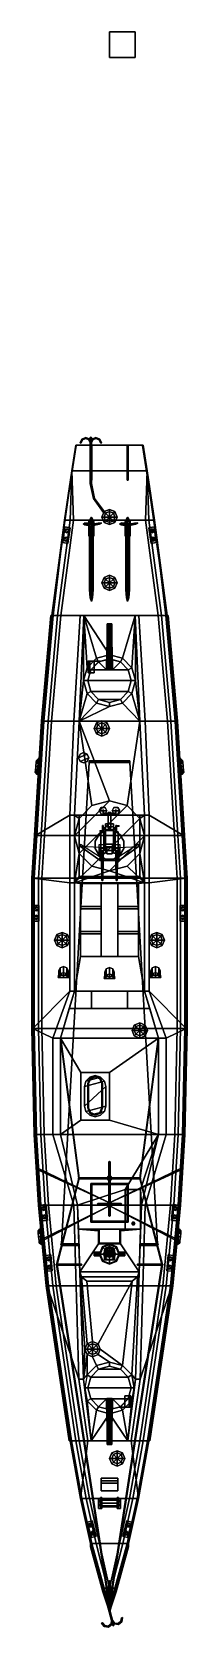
# Model space of a CAD drawing. Header units: millimetres. Extents: x -3 to 3, y -23.4 to 39.1.
import ezdxf

# ---------------------------------------------------------------- set-up
doc = ezdxf.new("R2010")
doc.units = ezdxf.units.MM
for name, color, linetype in [('base_43', 7, 'Continuous'), ('gun', 1, 'Continuous'), ('prop', 2, 'Continuous'), ('r2', 6, 'Continuous'), ('railing', 6, 'Continuous'), ('ring-buoy', 1, 'Continuous'), ('sleeve', 5, 'Continuous'), ('turret', 2, 'Continuous'), ('underwater', 1, 'Continuous')]:
    doc.layers.add(name, color=color, linetype=linetype)

msp = doc.modelspace()

# ---------------------------------------------------------------- linework, layer by layer
for points in [[(1, 39.06, -14.6), (1, 39.06, -15.6), (0, 39.06, -15.6), (0, 39.06, -14.6)], [(1, 39.06, -15.6), (1, 38.06, -15.6), (0, 38.06, -15.6), (0, 39.06, -15.6)], [(0, 39.06, -15.6), (0, 38.06, -15.6), (0, 38.06, -14.6), (0, 39.06, -14.6)], [(0, 39.06, -14.6), (0, 38.06, -14.6), (1, 38.06, -14.6), (1, 39.06, -14.6)], [(1, 38.06, -14.6), (1, 38.06, -15.6), (1, 39.06, -15.6), (1, 39.06, -14.6)], [(0, 38.06, -14.6), (0, 38.06, -15.6), (1, 38.06, -15.6), (1, 38.06, -14.6)], [(-0.93, 23.178, 0.825), (-0.93, 23.157, 0.806), (-1.071, 23.099, 0.81), (-1.086, 23.114, 0.829)], [(-0.93, 23.16, 0.846), (-0.93, 23.178, 0.825), (-1.086, 23.114, 0.829), (-1.071, 23.101, 0.85)], [(-0.93, 23.139, 0.828), (-0.93, 23.16, 0.846), (-1.071, 23.101, 0.85), (-1.057, 23.086, 0.831)], [(-0.93, 23.157, 0.806), (-0.93, 23.139, 0.828), (-1.057, 23.086, 0.831), (-1.071, 23.099, 0.81)], [(-0.774, 23.114, 0.829), (-0.789, 23.099, 0.81), (-0.93, 23.157, 0.806), (-0.93, 23.178, 0.825)], [(-0.789, 23.101, 0.85), (-0.774, 23.114, 0.829), (-0.93, 23.178, 0.825), (-0.93, 23.16, 0.846)], [(-0.803, 23.086, 0.831), (-0.789, 23.101, 0.85), (-0.93, 23.16, 0.846), (-0.93, 23.139, 0.828)], [(-0.789, 23.099, 0.81), (-0.803, 23.086, 0.831), (-0.93, 23.139, 0.828), (-0.93, 23.157, 0.806)], [(-0.73, 23.117, 0.874), (-0.75, 23.104, 0.889), (-0.75, 23.172, 1.026), (-0.73, 23.192, 1.024)], [(-0.73, 23.192, 1.024), (-0.75, 23.172, 1.026), (-0.75, 23.124, 1.171), (-0.73, 23.139, 1.184)], [(-0.75, 23.104, 0.889), (-0.73, 23.091, 0.904), (-0.73, 23.152, 1.027), (-0.75, 23.172, 1.026)], [(-0.75, 23.172, 1.026), (-0.73, 23.152, 1.027), (-0.73, 23.109, 1.158), (-0.75, 23.124, 1.171)], [(-0.75, 23.096, 0.772), (-0.73, 23.111, 0.785), (-0.73, 23.164, 0.625), (-0.75, 23.145, 0.627)], [(-0.75, 23.145, 0.627), (-0.73, 23.164, 0.625), (-0.73, 23.089, 0.475), (-0.75, 23.076, 0.49)], [(-0.73, 23.081, 0.759), (-0.75, 23.096, 0.772), (-0.75, 23.145, 0.627), (-0.73, 23.125, 0.628)], [(-0.73, 23.125, 0.628), (-0.75, 23.145, 0.627), (-0.75, 23.076, 0.49), (-0.73, 23.063, 0.505)], [(-0.73, 23.139, 1.184), (-0.75, 23.124, 1.171), (-0.75, 22.987, 1.239), (-0.73, 22.988, 1.259)], [(-0.75, 23.124, 1.171), (-0.73, 23.109, 1.158), (-0.73, 22.985, 1.219), (-0.75, 22.987, 1.239)], [(-0.73, 22.958, 0.82), (-0.75, 22.959, 0.84), (-0.75, 23.104, 0.889), (-0.73, 23.117, 0.874)], [(-0.71, 23.104, 0.889), (-0.73, 23.117, 0.874), (-0.73, 23.192, 1.024), (-0.71, 23.172, 1.026)], [(-0.71, 23.172, 1.026), (-0.73, 23.192, 1.024), (-0.73, 23.139, 1.184), (-0.71, 23.124, 1.171)], [(-0.73, 23.091, 0.904), (-0.71, 23.104, 0.889), (-0.71, 23.172, 1.026), (-0.73, 23.152, 1.027)], [(-0.73, 23.152, 1.027), (-0.71, 23.172, 1.026), (-0.71, 23.124, 1.171), (-0.73, 23.109, 1.158)], [(-0.73, 23.111, 0.785), (-0.71, 23.096, 0.772), (-0.71, 23.145, 0.627), (-0.73, 23.164, 0.625)], [(-0.73, 23.164, 0.625), (-0.71, 23.145, 0.627), (-0.71, 23.076, 0.49), (-0.73, 23.089, 0.475)], [(-0.71, 23.096, 0.772), (-0.73, 23.081, 0.759), (-0.73, 23.125, 0.628), (-0.71, 23.145, 0.627)], [(-0.71, 23.145, 0.627), (-0.73, 23.125, 0.628), (-0.73, 23.063, 0.505), (-0.71, 23.076, 0.49)], [(-0.71, 23.124, 1.171), (-0.73, 23.139, 1.184), (-0.73, 22.988, 1.259), (-0.71, 22.987, 1.239)], [(-0.73, 23.109, 1.158), (-0.71, 23.124, 1.171), (-0.71, 22.987, 1.239), (-0.73, 22.985, 1.219)], [(-0.71, 22.959, 0.84), (-0.73, 22.958, 0.82), (-0.73, 23.117, 0.874), (-0.71, 23.104, 0.889)], [(-0.686, 23.114, 0.829), (-0.671, 23.101, 0.85), (-0.53, 23.16, 0.846), (-0.53, 23.178, 0.825)], [(-0.671, 23.099, 0.81), (-0.686, 23.114, 0.829), (-0.53, 23.178, 0.825), (-0.53, 23.157, 0.806)], [(-0.671, 23.101, 0.85), (-0.657, 23.086, 0.831), (-0.53, 23.139, 0.828), (-0.53, 23.16, 0.846)], [(-0.657, 23.086, 0.831), (-0.671, 23.099, 0.81), (-0.53, 23.157, 0.806), (-0.53, 23.139, 0.828)], [(-0.53, 23.178, 0.825), (-0.53, 23.16, 0.846), (-0.389, 23.101, 0.85), (-0.374, 23.114, 0.829)], [(-0.53, 23.157, 0.806), (-0.53, 23.178, 0.825), (-0.374, 23.114, 0.829), (-0.389, 23.099, 0.81)], [(-0.53, 23.16, 0.846), (-0.53, 23.139, 0.828), (-0.403, 23.086, 0.831), (-0.389, 23.101, 0.85)], [(-0.53, 23.139, 0.828), (-0.53, 23.157, 0.806), (-0.389, 23.099, 0.81), (-0.403, 23.086, 0.831)], [(-1.31, 22.87), (-1.47, 21.87), (-1.47, 21.87, 0.89), (-1.31, 22.87, 0.82)], [(-1.47, 21.87, 0.89), (1.47, 21.87, 0.89), (1.31, 22.87, 0.82), (-1.31, 22.87, 0.82)], [(-1.31, 22.87, 0.82), (1.31, 22.87, 0.82), (1.31, 22.87), (-1.31, 22.87)], [(-1.086, 23.114, 0.829), (-1.071, 23.099, 0.81), (-1.13, 22.958, 0.82), (-1.15, 22.959, 0.84)], [(-1.071, 23.101, 0.85), (-1.086, 23.114, 0.829), (-1.15, 22.959, 0.84), (-1.13, 22.96, 0.86)], [(-1.13, 22.958, 0.82), (-1.11, 22.959, 0.84), (-1.13, 22.96, 0.86), (-1.15, 22.959, 0.84)], [(-1.057, 23.086, 0.831), (-1.071, 23.101, 0.85), (-1.13, 22.96, 0.86), (-1.11, 22.959, 0.84)], [(-1.071, 23.099, 0.81), (-1.057, 23.086, 0.831), (-1.11, 22.959, 0.84), (-1.13, 22.958, 0.82)], [(-0.75, 22.959, 0.84), (-0.73, 22.96, 0.86), (-0.789, 23.101, 0.85), (-0.803, 23.086, 0.831)], [(-0.73, 22.958, 0.82), (-0.75, 22.959, 0.84), (-0.803, 23.086, 0.831), (-0.789, 23.099, 0.81)], [(-0.71, 22.959, 0.84), (-0.73, 22.958, 0.82), (-0.789, 23.099, 0.81), (-0.774, 23.114, 0.829)], [(-0.73, 22.96, 0.86), (-0.71, 22.959, 0.84), (-0.774, 23.114, 0.829), (-0.789, 23.101, 0.85)], [(-0.75, 22.959, 0.84), (-0.73, 22.96, 0.86), (-0.671, 23.101, 0.85), (-0.686, 23.114, 0.829)], [(-0.73, 22.958, 0.82), (-0.75, 22.959, 0.84), (-0.686, 23.114, 0.829), (-0.671, 23.099, 0.81)], [(-0.75, 22.959, 0.84), (-0.73, 22.96, 0.86), (-0.73, 23.111, 0.785), (-0.75, 23.096, 0.772)], [(-0.75, 22.959, 0.84), (-0.73, 22.96, 0.86), (-0.73, 23.091, 0.904), (-0.75, 23.104, 0.889)], [(-0.73, 22.958, 0.82), (-0.75, 22.959, 0.84), (-0.75, 23.096, 0.772), (-0.73, 23.081, 0.759)], [(-0.75, 23.076, 0.49), (-0.73, 23.089, 0.475), (-0.73, 22.93, 0.421), (-0.75, 22.931, 0.441)], [(-0.73, 23.063, 0.505), (-0.75, 23.076, 0.49), (-0.75, 22.931, 0.441), (-0.73, 22.932, 0.461)], [(-0.75, 22.987, 1.239), (-0.73, 22.985, 1.219), (-0.71, 22.987, 1.239), (-0.73, 22.988, 1.259)], [(-0.75, 21.961, 0.91), (-0.73, 21.963, 0.93), (-0.73, 22.96, 0.86), (-0.75, 22.959, 0.84)], [(-0.73, 21.96, 0.89), (-0.75, 21.961, 0.91), (-0.75, 22.959, 0.84), (-0.73, 22.958, 0.82)], [(-0.71, 22.931, 0.441), (-0.73, 22.932, 0.461), (-0.75, 22.931, 0.441), (-0.73, 22.93, 0.421)], [(-0.73, 22.96, 0.86), (-0.71, 22.959, 0.84), (-0.71, 23.096, 0.772), (-0.73, 23.111, 0.785)], [(-0.73, 22.96, 0.86), (-0.71, 22.959, 0.84), (-0.71, 23.104, 0.889), (-0.73, 23.091, 0.904)], [(-0.73, 22.96, 0.86), (-0.71, 22.959, 0.84), (-0.657, 23.086, 0.831), (-0.671, 23.101, 0.85)], [(-0.71, 22.959, 0.84), (-0.73, 22.958, 0.82), (-0.671, 23.099, 0.81), (-0.657, 23.086, 0.831)], [(-0.71, 22.959, 0.84), (-0.73, 22.958, 0.82), (-0.73, 23.081, 0.759), (-0.71, 23.096, 0.772)], [(-0.73, 23.089, 0.475), (-0.71, 23.076, 0.49), (-0.71, 22.931, 0.441), (-0.73, 22.93, 0.421)], [(-0.71, 23.076, 0.49), (-0.73, 23.063, 0.505), (-0.73, 22.932, 0.461), (-0.71, 22.931, 0.441)], [(-0.73, 21.963, 0.93), (-0.71, 21.961, 0.91), (-0.71, 22.959, 0.84), (-0.73, 22.96, 0.86)], [(-0.71, 21.961, 0.91), (-0.73, 21.96, 0.89), (-0.73, 22.958, 0.82), (-0.71, 22.959, 0.84)], [(-0.389, 23.101, 0.85), (-0.403, 23.086, 0.831), (-0.35, 22.959, 0.84), (-0.33, 22.96, 0.86)], [(-0.403, 23.086, 0.831), (-0.389, 23.099, 0.81), (-0.33, 22.958, 0.82), (-0.35, 22.959, 0.84)], [(-0.374, 23.114, 0.829), (-0.389, 23.101, 0.85), (-0.33, 22.96, 0.86), (-0.31, 22.959, 0.84)], [(-0.389, 23.099, 0.81), (-0.374, 23.114, 0.829), (-0.31, 22.959, 0.84), (-0.33, 22.958, 0.82)], [(-0.33, 22.96, 0.86), (-0.35, 22.959, 0.84), (-0.33, 22.958, 0.82), (-0.31, 22.959, 0.84)], [(1.31, 22.87, 0.82), (1.47, 21.87, 0.89), (1.47, 21.87), (1.31, 22.87)], [(-1.47, 21.87), (-1.76, 19.94), (-1.76, 19.94, 0.89), (-1.47, 21.87, 0.89)], [(-1.76, 19.94, 0.89), (1.76, 19.94, 0.89), (1.47, 21.87, 0.89), (-1.47, 21.87, 0.89)], [(-0.75, 21.37, 0.91), (-0.73, 21.37, 0.93), (-0.73, 21.963, 0.93), (-0.75, 21.961, 0.91)], [(-0.73, 21.37, 0.89), (-0.75, 21.37, 0.91), (-0.75, 21.961, 0.91), (-0.73, 21.96, 0.89)], [(-0.73, 21.37, 0.93), (-0.71, 21.37, 0.91), (-0.71, 21.961, 0.91), (-0.73, 21.963, 0.93)], [(-0.71, 21.37, 0.91), (-0.73, 21.37, 0.89), (-0.73, 21.96, 0.89), (-0.71, 21.961, 0.91)], [(1.47, 21.87, 0.89), (1.76, 19.94, 0.89), (1.76, 19.94), (1.47, 21.87)], [(-0.62, 20.78, 0.91), (-0.6, 20.78, 0.93), (-0.73, 21.37, 0.93), (-0.75, 21.37, 0.91)], [(-0.6, 20.78, 0.89), (-0.62, 20.78, 0.91), (-0.75, 21.37, 0.91), (-0.73, 21.37, 0.89)], [(-0.6, 20.78, 0.93), (-0.58, 20.78, 0.91), (-0.71, 21.37, 0.91), (-0.73, 21.37, 0.93)], [(-0.58, 20.78, 0.91), (-0.6, 20.78, 0.89), (-0.73, 21.37, 0.89), (-0.71, 21.37, 0.91)], [(-0.23, 20.23, 0.91), (-0.22, 20.25, 0.93), (-0.6, 20.78, 0.93), (-0.62, 20.78, 0.91)], [(-0.22, 20.25, 0.89), (-0.23, 20.23, 0.91), (-0.62, 20.78, 0.91), (-0.6, 20.78, 0.89)], [(-0.22, 20.25, 0.93), (-0.21, 20.27, 0.91), (-0.58, 20.78, 0.91), (-0.6, 20.78, 0.93)], [(-0.21, 20.27, 0.91), (-0.22, 20.25, 0.89), (-0.6, 20.78, 0.89), (-0.58, 20.78, 0.91)], [(-0.15, 20.21, 1.17), (-0.212, 20.272, 1.12), (-0.3, 20.06, 1.12), (-0.212, 20.06, 1.17)], [(-0.3, 20.06, 1.12), (-0.212, 20.272, 1.12), (-0.212, 20.272, 0.89), (-0.3, 20.06, 0.89)], [(-0.212, 20.06, 1.17), (-0.3, 20.06, 1.12), (-0.212, 19.848, 1.12), (-0.15, 19.91, 1.17)], [(-0.212, 19.848, 1.12), (-0.3, 20.06, 1.12), (-0.3, 20.06, 0.89), (-0.212, 19.848, 0.89)], [(0, 20.272, 1.17), (0, 20.36, 1.12), (-0.212, 20.272, 1.12), (-0.15, 20.21, 1.17)], [(-0.212, 20.272, 1.12), (0, 20.36, 1.12), (0, 20.36, 0.89), (-0.212, 20.272, 0.89)], [(0, 20.06, 1.19), (-0.15, 20.21, 1.17), (-0.212, 20.06, 1.17), (0, 20.06, 1.19)], [(0, 20.06, 1.19), (-0.212, 20.06, 1.17), (-0.15, 19.91, 1.17), (0, 20.06, 1.19)], [(0, 20.06, 1.19), (0, 20.272, 1.17), (-0.15, 20.21, 1.17), (0, 20.06, 1.19)], [(0, 20.06, 1.19), (-0.15, 19.91, 1.17), (0, 19.848, 1.17), (0, 20.06, 1.19)], [(0.15, 20.21, 1.17), (0.212, 20.272, 1.12), (0, 20.36, 1.12), (0, 20.272, 1.17)], [(0, 20.36, 1.12), (0.212, 20.272, 1.12), (0.212, 20.272, 0.89), (0, 20.36, 0.89)], [(0, 20.06, 1.19), (0.15, 20.21, 1.17), (0, 20.272, 1.17), (0, 20.06, 1.19)], [(0, 20.06, 1.19), (0.212, 20.06, 1.17), (0.15, 20.21, 1.17), (0, 20.06, 1.19)], [(0, 20.06, 1.19), (0, 19.848, 1.17), (0.15, 19.91, 1.17), (0, 20.06, 1.19)], [(0, 20.06, 1.19), (0.15, 19.91, 1.17), (0.212, 20.06, 1.17), (0, 20.06, 1.19)], [(0.212, 20.06, 1.17), (0.3, 20.06, 1.12), (0.212, 20.272, 1.12), (0.15, 20.21, 1.17)], [(0.15, 19.91, 1.17), (0.212, 19.848, 1.12), (0.3, 20.06, 1.12), (0.212, 20.06, 1.17)], [(0.212, 20.272, 1.12), (0.3, 20.06, 1.12), (0.3, 20.06, 0.89), (0.212, 20.272, 0.89)], [(0.3, 20.06, 1.12), (0.212, 19.848, 1.12), (0.212, 19.848, 0.89), (0.3, 20.06, 0.89)], [(-1.76, 19.94), (-2.25, 16.2), (-2.25, 16.2, 1), (-1.76, 19.94, 0.89)], [(-2.25, 16.2, 1), (2.25, 16.2, 1), (1.76, 19.94, 0.89), (-1.76, 19.94, 0.89)], [(-1.74, 19.67, 0.89), (-1.826, 19.056, 0.89), (-1.826, 19.056, 1.02), (-1.74, 19.67, 1.02)], [(-1.74, 19.67, 1.02), (-1.826, 19.056, 1.02), (-1.628, 19.028, 1.02), (-1.542, 19.642, 1.02)], [(-1.542, 19.642, 1.02), (-1.542, 19.642, 0.89), (-1.74, 19.67, 0.89), (-1.74, 19.67, 1.02)], [(-1.649, 19.597, 1.21), (-1.709, 19.581, 1.21), (-1.74, 19.529, 1.21), (-1.597, 19.566, 1.21)], [(-1.709, 19.581, 1.02), (-1.74, 19.529, 1.02), (-1.74, 19.529, 1.21), (-1.709, 19.581, 1.21)], [(-1.597, 19.566, 1.21), (-1.74, 19.529, 1.21), (-1.724, 19.469, 1.21), (-1.581, 19.506, 1.21)], [(-1.74, 19.529, 1.02), (-1.724, 19.469, 1.02), (-1.724, 19.469, 1.21), (-1.74, 19.529, 1.21)], [(-1.581, 19.506, 1.21), (-1.724, 19.469, 1.21), (-1.672, 19.438, 1.21), (-1.612, 19.454, 1.21)], [(-1.724, 19.469, 1.02), (-1.672, 19.438, 1.02), (-1.672, 19.438, 1.21), (-1.724, 19.469, 1.21)], [(-1.649, 19.597, 1.02), (-1.709, 19.581, 1.02), (-1.709, 19.581, 1.21), (-1.649, 19.597, 1.21)], [(-1.672, 19.438, 1.02), (-1.612, 19.454, 1.02), (-1.612, 19.454, 1.21), (-1.672, 19.438, 1.21)], [(-1.597, 19.566, 1.02), (-1.649, 19.597, 1.02), (-1.649, 19.597, 1.21), (-1.597, 19.566, 1.21)], [(-1.628, 19.028, 1.02), (-1.628, 19.028, 0.89), (-1.542, 19.642, 0.89), (-1.542, 19.642, 1.02)], [(-1.612, 19.454, 1.02), (-1.581, 19.506, 1.02), (-1.581, 19.506, 1.21), (-1.612, 19.454, 1.21)], [(-1.581, 19.506, 1.02), (-1.597, 19.566, 1.02), (-1.597, 19.566, 1.21), (-1.581, 19.506, 1.21)], [(-0.15, 19.91, 1.17), (-0.212, 19.848, 1.12), (0, 19.76, 1.12), (0, 19.848, 1.17)], [(0, 19.76, 1.12), (-0.212, 19.848, 1.12), (-0.212, 19.848, 0.89), (0, 19.76, 0.89)], [(0, 19.848, 1.17), (0, 19.76, 1.12), (0.212, 19.848, 1.12), (0.15, 19.91, 1.17)], [(0.212, 19.848, 1.12), (0, 19.76, 1.12), (0, 19.76, 0.89), (0.212, 19.848, 0.89)], [(1.542, 19.642, 1.02), (1.628, 19.028, 1.02), (1.826, 19.056, 1.02), (1.74, 19.67, 1.02)], [(1.74, 19.67, 1.02), (1.74, 19.67, 0.89), (1.542, 19.642, 0.89), (1.542, 19.642, 1.02)], [(1.542, 19.642, 0.89), (1.628, 19.028, 0.89), (1.628, 19.028, 1.02), (1.542, 19.642, 1.02)], [(1.649, 19.597, 1.21), (1.597, 19.566, 1.21), (1.581, 19.506, 1.21), (1.709, 19.581, 1.21)], [(1.709, 19.581, 1.21), (1.581, 19.506, 1.21), (1.612, 19.454, 1.21), (1.74, 19.529, 1.21)], [(1.597, 19.566, 1.02), (1.581, 19.506, 1.02), (1.581, 19.506, 1.21), (1.597, 19.566, 1.21)], [(1.581, 19.506, 1.02), (1.612, 19.454, 1.02), (1.612, 19.454, 1.21), (1.581, 19.506, 1.21)], [(1.649, 19.597, 1.02), (1.597, 19.566, 1.02), (1.597, 19.566, 1.21), (1.649, 19.597, 1.21)], [(1.74, 19.529, 1.21), (1.612, 19.454, 1.21), (1.672, 19.438, 1.21), (1.724, 19.469, 1.21)], [(1.612, 19.454, 1.02), (1.672, 19.438, 1.02), (1.672, 19.438, 1.21), (1.612, 19.454, 1.21)], [(1.709, 19.581, 1.02), (1.649, 19.597, 1.02), (1.649, 19.597, 1.21), (1.709, 19.581, 1.21)], [(1.672, 19.438, 1.02), (1.724, 19.469, 1.02), (1.724, 19.469, 1.21), (1.672, 19.438, 1.21)], [(1.74, 19.529, 1.02), (1.709, 19.581, 1.02), (1.709, 19.581, 1.21), (1.74, 19.529, 1.21)], [(1.724, 19.469, 1.02), (1.74, 19.529, 1.02), (1.74, 19.529, 1.21), (1.724, 19.469, 1.21)], [(1.826, 19.056, 1.02), (1.826, 19.056, 0.89), (1.74, 19.67, 0.89), (1.74, 19.67, 1.02)], [(1.76, 19.94, 0.89), (2.25, 16.2, 1), (2.25, 16.2), (1.76, 19.94)], [(-1.826, 19.056, 1.02), (-1.826, 19.056, 0.89), (-1.628, 19.028, 0.89), (-1.628, 19.028, 1.02)], [(-1.695, 19.27, 1.21), (-1.755, 19.255, 1.21), (-1.786, 19.202, 1.21), (-1.642, 19.239, 1.21)], [(-1.755, 19.255, 1.02), (-1.786, 19.202, 1.02), (-1.786, 19.202, 1.21), (-1.755, 19.255, 1.21)], [(-1.642, 19.239, 1.21), (-1.786, 19.202, 1.21), (-1.77, 19.143, 1.21), (-1.627, 19.18, 1.21)], [(-1.786, 19.202, 1.02), (-1.77, 19.143, 1.02), (-1.77, 19.143, 1.21), (-1.786, 19.202, 1.21)], [(-1.627, 19.18, 1.21), (-1.77, 19.143, 1.21), (-1.718, 19.111, 1.21), (-1.658, 19.127, 1.21)], [(-1.77, 19.143, 1.02), (-1.718, 19.111, 1.02), (-1.718, 19.111, 1.21), (-1.77, 19.143, 1.21)], [(-1.695, 19.27, 1.02), (-1.755, 19.255, 1.02), (-1.755, 19.255, 1.21), (-1.695, 19.27, 1.21)], [(-1.718, 19.111, 1.02), (-1.658, 19.127, 1.02), (-1.658, 19.127, 1.21), (-1.718, 19.111, 1.21)], [(-1.642, 19.239, 1.02), (-1.695, 19.27, 1.02), (-1.695, 19.27, 1.21), (-1.642, 19.239, 1.21)], [(-1.658, 19.127, 1.02), (-1.627, 19.18, 1.02), (-1.627, 19.18, 1.21), (-1.658, 19.127, 1.21)], [(-1.627, 19.18, 1.02), (-1.642, 19.239, 1.02), (-1.642, 19.239, 1.21), (-1.627, 19.18, 1.21)], [(1.695, 19.27, 1.21), (1.642, 19.239, 1.21), (1.627, 19.18, 1.21), (1.755, 19.255, 1.21)], [(1.755, 19.255, 1.21), (1.627, 19.18, 1.21), (1.658, 19.127, 1.21), (1.786, 19.202, 1.21)], [(1.642, 19.239, 1.02), (1.627, 19.18, 1.02), (1.627, 19.18, 1.21), (1.642, 19.239, 1.21)], [(1.627, 19.18, 1.02), (1.658, 19.127, 1.02), (1.658, 19.127, 1.21), (1.627, 19.18, 1.21)], [(1.628, 19.028, 1.02), (1.628, 19.028, 0.89), (1.826, 19.056, 0.89), (1.826, 19.056, 1.02)], [(1.695, 19.27, 1.02), (1.642, 19.239, 1.02), (1.642, 19.239, 1.21), (1.695, 19.27, 1.21)], [(1.786, 19.202, 1.21), (1.658, 19.127, 1.21), (1.718, 19.111, 1.21), (1.77, 19.143, 1.21)], [(1.658, 19.127, 1.02), (1.718, 19.111, 1.02), (1.718, 19.111, 1.21), (1.658, 19.127, 1.21)], [(1.755, 19.255, 1.02), (1.695, 19.27, 1.02), (1.695, 19.27, 1.21), (1.755, 19.255, 1.21)], [(1.718, 19.111, 1.02), (1.77, 19.143, 1.02), (1.77, 19.143, 1.21), (1.718, 19.111, 1.21)], [(1.786, 19.202, 1.02), (1.755, 19.255, 1.02), (1.755, 19.255, 1.21), (1.786, 19.202, 1.21)], [(1.77, 19.143, 1.02), (1.786, 19.202, 1.02), (1.786, 19.202, 1.21), (1.77, 19.143, 1.21)], [(-0.3, 17.48, 1.18), (-0.212, 17.692, 1.18), (-0.212, 17.692, 0.95), (-0.3, 17.48, 0.96)], [(-0.15, 17.63, 1.23), (-0.212, 17.692, 1.18), (-0.3, 17.48, 1.18), (-0.212, 17.48, 1.23)], [(-0.212, 17.692, 1.18), (0, 17.78, 1.18), (0, 17.78, 0.95), (-0.212, 17.692, 0.95)], [(0, 17.692, 1.23), (0, 17.78, 1.18), (-0.212, 17.692, 1.18), (-0.15, 17.63, 1.23)], [(0, 17.48, 1.25), (-0.15, 17.63, 1.23), (-0.212, 17.48, 1.23), (0, 17.48, 1.25)], [(0, 17.48, 1.25), (0, 17.692, 1.23), (-0.15, 17.63, 1.23), (0, 17.48, 1.25)], [(0, 17.78, 1.18), (0.212, 17.692, 1.18), (0.212, 17.692, 0.95), (0, 17.78, 0.95)], [(0.15, 17.63, 1.23), (0.212, 17.692, 1.18), (0, 17.78, 1.18), (0, 17.692, 1.23)], [(0, 17.48, 1.25), (0.15, 17.63, 1.23), (0, 17.692, 1.23), (0, 17.48, 1.25)], [(0, 17.48, 1.25), (0.212, 17.48, 1.23), (0.15, 17.63, 1.23), (0, 17.48, 1.25)], [(0.212, 17.48, 1.23), (0.3, 17.48, 1.18), (0.212, 17.692, 1.18), (0.15, 17.63, 1.23)], [(0.212, 17.692, 1.18), (0.3, 17.48, 1.18), (0.3, 17.48, 0.96), (0.212, 17.692, 0.95)], [(-0.212, 17.268, 1.18), (-0.3, 17.48, 1.18), (-0.3, 17.48, 0.96), (-0.212, 17.268, 0.96)], [(-0.212, 17.48, 1.23), (-0.3, 17.48, 1.18), (-0.212, 17.268, 1.18), (-0.15, 17.33, 1.23)], [(0, 17.48, 1.25), (-0.212, 17.48, 1.23), (-0.15, 17.33, 1.23), (0, 17.48, 1.25)], [(-0.15, 17.33, 1.23), (-0.212, 17.268, 1.18), (0, 17.18, 1.18), (0, 17.268, 1.23)], [(0, 17.18, 1.18), (-0.212, 17.268, 1.18), (-0.212, 17.268, 0.96), (0, 17.18, 0.97)], [(0, 17.48, 1.25), (-0.15, 17.33, 1.23), (0, 17.268, 1.23), (0, 17.48, 1.25)], [(0, 17.48, 1.25), (0.15, 17.33, 1.23), (0.212, 17.48, 1.23), (0, 17.48, 1.25)], [(0, 17.48, 1.25), (0, 17.268, 1.23), (0.15, 17.33, 1.23), (0, 17.48, 1.25)], [(0, 17.268, 1.23), (0, 17.18, 1.18), (0.212, 17.268, 1.18), (0.15, 17.33, 1.23)], [(0.212, 17.268, 1.18), (0, 17.18, 1.18), (0, 17.18, 0.97), (0.212, 17.268, 0.96)], [(0.15, 17.33, 1.23), (0.212, 17.268, 1.18), (0.3, 17.48, 1.18), (0.212, 17.48, 1.23)], [(0.3, 17.48, 1.18), (0.212, 17.268, 1.18), (0.212, 17.268, 0.96), (0.3, 17.48, 0.96)], [(-2.25, 16.2), (-2.62, 12.07), (-2.62, 12.07, 1), (-2.25, 16.2, 1)], [(-2.25, 16.2, 1), (-2.62, 12.07, 1), (-1.39, 12.07, 1), (-1.15, 16.2, 1)], [(-1.15, 16.2, 1), (-1.39, 12.07, 1), (-1.18, 12.07, 1.53), (-1, 16.2, 1.53)], [(-1.18, 12.07, 1.53), (-1.01, 13.65, 1.53), (-1, 16.2, 1.53)], [(1, 16.2, 1.53), (1.15, 16.2, 1), (-1.15, 16.2, 1), (-1, 16.2, 1.53)], [(-1.01, 13.65, 1.53), (-0.875, 14.155, 1.53), (-1, 16.2, 1.53)], [(0, 14.66, 1.53), (0.505, 14.525, 1.53), (1, 16.2, 1.53), (-1, 16.2, 1.53)], [(-0.505, 14.525, 1.53), (0, 14.66, 1.53), (-1, 16.2, 1.53)], [(-0.875, 14.155, 1.53), (-0.505, 14.525, 1.53), (-1, 16.2, 1.53)], [(0.505, 14.525, 1.53), (0.875, 14.155, 1.53), (1, 16.2, 1.53)], [(0.875, 14.155, 1.53), (1.01, 13.65, 1.53), (1, 16.2, 1.53)], [(1.18, 12.07, 1.53), (1.39, 12.07, 1), (1.15, 16.2, 1), (1, 16.2, 1.53)], [(1, 16.2, 1.53), (1.01, 13.65, 1.53), (1.18, 12.07, 1.53)], [(1.39, 12.07, 1), (2.62, 12.07, 1), (2.25, 16.2, 1), (1.15, 16.2, 1)], [(2.25, 16.2, 1), (2.62, 12.07, 1), (2.62, 12.07), (2.25, 16.2)], [(-0.736, 14.075, 1.71), (-0.425, 14.386, 1.71), (-0.505, 14.525, 1.53), (-0.875, 14.155, 1.53)], [(-0.425, 14.386, 1.71), (0, 14.5, 1.71), (0, 14.66, 1.53), (-0.505, 14.525, 1.53)], [(0, 14.5, 1.71), (0.425, 14.386, 1.71), (0.505, 14.525, 1.53), (0, 14.66, 1.53)], [(0.425, 14.386, 1.71), (0.736, 14.075, 1.71), (0.875, 14.155, 1.53), (0.505, 14.525, 1.53)], [(-0.85, 13.65, 1.71), (-0.736, 14.075, 1.71), (-0.875, 14.155, 1.53), (-1.01, 13.65, 1.53)], [(0.736, 14.075, 1.71), (0.85, 13.65, 1.71), (1.01, 13.65, 1.53), (0.875, 14.155, 1.53)], [(-0.875, 13.145, 1.53), (-1.01, 13.65, 1.53), (-1.18, 12.07, 1.53)], [(-0.505, 12.775, 1.53), (-0.875, 13.145, 1.53), (-1.18, 12.07, 1.53), (-0.505, 12.775, 1.53)], [(-0.736, 13.225, 1.71), (-0.85, 13.65, 1.71), (-1.01, 13.65, 1.53), (-0.875, 13.145, 1.53)], [(-0.425, 12.914, 1.71), (-0.736, 13.225, 1.71), (-0.875, 13.145, 1.53), (-0.505, 12.775, 1.53)], [(0.736, 13.225, 1.71), (0.425, 12.914, 1.71), (0.505, 12.775, 1.53), (0.875, 13.145, 1.53)], [(0.875, 13.145, 1.53), (0.505, 12.775, 1.53), (1.18, 12.07, 1.53)], [(0.85, 13.65, 1.71), (0.736, 13.225, 1.71), (0.875, 13.145, 1.53), (1.01, 13.65, 1.53)], [(1.01, 13.65, 1.53), (0.875, 13.145, 1.53), (1.18, 12.07, 1.53)], [(0, 12.64, 1.53), (-1.18, 12.07, 1.53), (1.18, 12.07, 1.53), (0.505, 12.775, 1.53)], [(0, 12.64, 1.53), (-0.505, 12.775, 1.53), (-0.505, 12.775, 1.53), (-1.18, 12.07, 1.53)], [(0, 12.8, 1.71), (-0.425, 12.914, 1.71), (-0.505, 12.775, 1.53), (0, 12.64, 1.53)], [(0.425, 12.914, 1.71), (0, 12.8, 1.71), (0, 12.64, 1.53), (0.505, 12.775, 1.53)], [(-2.62, 12.07), (-2.89, 7.58), (-2.89, 7.58, 1), (-2.62, 12.07, 1)], [(-1.39, 12.07, 1), (-2.62, 12.07, 1), (-2.89, 7.58, 1), (-1.55, 8.38, 1)], [(-1.18, 12.07, 1.53), (-1.39, 12.07, 1), (-1.55, 8.38, 1), (-1.37, 8.38, 1.67)], [(1.37, 8.38, 1.67), (1.18, 12.07, 1.53), (-1.18, 12.07, 1.53), (-1.37, 8.38, 1.67)], [(-0.6, 11.78, 1.75), (-0.512, 11.992, 1.75), (-0.512, 11.992, 1.53), (-0.6, 11.78, 1.54)], [(-0.45, 11.93, 1.8), (-0.512, 11.992, 1.75), (-0.6, 11.78, 1.75), (-0.512, 11.78, 1.8)], [(-0.512, 11.992, 1.75), (-0.3, 12.08, 1.75), (-0.3, 12.08, 1.53), (-0.512, 11.992, 1.53)], [(-0.3, 11.992, 1.8), (-0.3, 12.08, 1.75), (-0.512, 11.992, 1.75), (-0.45, 11.93, 1.8)], [(-0.3, 11.78, 1.82), (-0.45, 11.93, 1.8), (-0.512, 11.78, 1.8), (-0.3, 11.78, 1.82)], [(-0.3, 11.78, 1.82), (-0.3, 11.992, 1.8), (-0.45, 11.93, 1.8), (-0.3, 11.78, 1.82)], [(-0.3, 12.08, 1.75), (-0.088, 11.992, 1.75), (-0.088, 11.992, 1.53), (-0.3, 12.08, 1.53)], [(-0.15, 11.93, 1.8), (-0.088, 11.992, 1.75), (-0.3, 12.08, 1.75), (-0.3, 11.992, 1.8)], [(-0.3, 11.78, 1.82), (-0.15, 11.93, 1.8), (-0.3, 11.992, 1.8), (-0.3, 11.78, 1.82)], [(-0.3, 11.78, 1.82), (-0.088, 11.78, 1.8), (-0.15, 11.93, 1.8), (-0.3, 11.78, 1.82)], [(-0.088, 11.78, 1.8), (0, 11.78, 1.75), (-0.088, 11.992, 1.75), (-0.15, 11.93, 1.8)], [(-0.088, 11.992, 1.75), (0, 11.78, 1.75), (0, 11.78, 1.54), (-0.088, 11.992, 1.53)], [(1.55, 8.38, 1), (1.39, 12.07, 1), (1.18, 12.07, 1.53), (1.37, 8.38, 1.67)], [(2.89, 7.58, 1), (2.62, 12.07, 1), (1.39, 12.07, 1), (1.55, 8.38, 1)], [(2.62, 12.07, 1), (2.89, 7.58, 1), (2.89, 7.58), (2.62, 12.07)], [(-0.512, 11.568, 1.75), (-0.6, 11.78, 1.75), (-0.6, 11.78, 1.54), (-0.512, 11.568, 1.54)], [(-0.512, 11.78, 1.8), (-0.6, 11.78, 1.75), (-0.512, 11.568, 1.75), (-0.45, 11.63, 1.8)], [(-0.3, 11.78, 1.82), (-0.512, 11.78, 1.8), (-0.45, 11.63, 1.8), (-0.3, 11.78, 1.82)], [(-0.45, 11.63, 1.8), (-0.512, 11.568, 1.75), (-0.3, 11.48, 1.75), (-0.3, 11.568, 1.8)], [(-0.3, 11.48, 1.75), (-0.512, 11.568, 1.75), (-0.512, 11.568, 1.54), (-0.3, 11.48, 1.55)], [(-0.3, 11.78, 1.82), (-0.45, 11.63, 1.8), (-0.3, 11.568, 1.8), (-0.3, 11.78, 1.82)], [(-0.3, 11.78, 1.82), (-0.15, 11.63, 1.8), (-0.088, 11.78, 1.8), (-0.3, 11.78, 1.82)], [(-0.3, 11.78, 1.82), (-0.3, 11.568, 1.8), (-0.15, 11.63, 1.8), (-0.3, 11.78, 1.82)], [(-0.3, 11.568, 1.8), (-0.3, 11.48, 1.75), (-0.088, 11.568, 1.75), (-0.15, 11.63, 1.8)], [(-0.088, 11.568, 1.75), (-0.3, 11.48, 1.75), (-0.3, 11.48, 1.55), (-0.088, 11.568, 1.54)], [(-0.15, 11.63, 1.8), (-0.088, 11.568, 1.75), (0, 11.78, 1.75), (-0.088, 11.78, 1.8)], [(0, 11.78, 1.75), (-0.088, 11.568, 1.75), (-0.088, 11.568, 1.54), (0, 11.78, 1.54)], [(-1.01, 10.83, 3.84), (-1.151, 10.771, 3.84), (-1.21, 10.63, 3.84), (-0.869, 10.771, 3.84)], [(-1.151, 10.771, 1.57), (-1.21, 10.63, 1.58), (-1.21, 10.63, 3.84), (-1.151, 10.771, 3.84)], [(-0.869, 10.771, 3.84), (-1.21, 10.63, 3.84), (-1.151, 10.489, 3.84), (-0.81, 10.63, 3.84)], [(-1.21, 10.63, 1.58), (-1.151, 10.489, 1.59), (-1.151, 10.489, 3.84), (-1.21, 10.63, 3.84)], [(-1.01, 10.83, 1.57), (-1.151, 10.771, 1.57), (-1.151, 10.771, 3.84), (-1.01, 10.83, 3.84)], [(-0.81, 10.63, 3.84), (-1.151, 10.489, 3.84), (-1.01, 10.43, 3.84), (-0.869, 10.489, 3.84)], [(-0.869, 10.771, 1.57), (-1.01, 10.83, 1.57), (-1.01, 10.83, 3.84), (-0.869, 10.771, 3.84)], [(-0.81, 10.63, 1.58), (-0.869, 10.771, 1.57), (-0.869, 10.771, 3.84), (-0.81, 10.63, 3.84)], [(-0.869, 10.489, 1.59), (-0.81, 10.63, 1.58), (-0.81, 10.63, 3.84), (-0.869, 10.489, 3.84)], [(-1.151, 10.489, 1.59), (-1.01, 10.43, 1.59), (-1.01, 10.43, 3.84), (-1.151, 10.489, 3.84)], [(-0.8, 10.45, 8.03), (-1.03, 6.36, 7.3), (-1.03, 6.36, 7.24), (-0.8, 10.45, 7.97)], [(-0.8, 10.45, 7.97), (-1.03, 6.36, 7.24), (-1.03, 6.36, 7.3), (-0.8, 10.45, 8.03)], [(-1.01, 10.43, 1.59), (-0.869, 10.489, 1.59), (-0.869, 10.489, 3.84), (-1.01, 10.43, 3.84)], [(0.8, 10.48, 8.03), (0.8, 10.51, 8), (-0.8, 10.51, 8), (-0.8, 10.48, 8.03)], [(0.8, 10.51, 8), (0.8, 10.48, 7.97), (-0.8, 10.48, 7.97), (-0.8, 10.51, 8)], [(-0.8, 10.48, 8.03), (-0.8, 10.51, 8), (-0.8, 10.48, 7.97), (-0.8, 10.45, 8)], [(0.8, 10.45, 8), (0.8, 10.48, 8.03), (-0.8, 10.48, 8.03), (-0.8, 10.45, 8)], [(0.8, 10.48, 7.97), (0.8, 10.45, 8), (-0.8, 10.45, 8), (-0.8, 10.48, 7.97)], [(0, 10.51, 1.58), (-0.03, 10.48, 1.59), (-0.03, 10.48, 8.09), (0, 10.51, 8.09)], [(0, 10.51, 8.09), (-0.03, 10.48, 8.09), (0, 10.45, 8.09), (0.03, 10.48, 8.09)], [(-0.03, 10.48, 1.59), (0, 10.45, 1.59), (0, 10.45, 8.09), (-0.03, 10.48, 8.09)], [(0.03, 10.48, 1.59), (0, 10.51, 1.58), (0, 10.51, 8.09), (0.03, 10.48, 8.09)], [(0, 10.45, 1.59), (0.03, 10.48, 1.59), (0.03, 10.48, 8.09), (0, 10.45, 8.09)], [(0.8, 10.45, 8), (0.8, 10.48, 7.97), (0.8, 10.51, 8), (0.8, 10.48, 8.03)], [(0.8, 10.45, 8.03), (1.03, 6.36, 7.3), (1.03, 6.36, 7.24), (0.8, 10.45, 7.97)], [(0.8, 10.45, 7.97), (1.03, 6.36, 7.24), (1.03, 6.36, 7.3), (0.8, 10.45, 8.03)], [(-1.55, 8.38, 1), (-2.89, 7.58, 1), (-2.99, 5.91, 1), (-1.55, 5.73, 1)], [(-1.37, 8.38, 1.67), (-1.55, 8.38, 1), (-1.55, 5.73, 1), (-1.37, 5.73, 1.67)], [(-1.37, 8.38, 1.67), (-1.37, 5.73, 1.67), (-1.18, 5.98, 1.67), (-1.18, 8.38, 1.67)], [(-1.18, 8.38, 1.67), (-1.18, 5.98, 1.67), (-1.18, 5.98, 2.21), (-1.18, 8.38, 2.21)], [(1.18, 8.38, 2.21), (1.18, 8.38, 1.67), (-1.18, 8.38, 1.67), (-1.18, 8.38, 2.21)], [(-1.18, 8.38, 2.21), (-1.18, 5.98, 2.21), (1.18, 5.98, 2.21), (1.18, 8.38, 2.21)], [(1.18, 5.98, 2.21), (1.18, 5.98, 1.67), (1.18, 8.38, 1.67), (1.18, 8.38, 2.21)], [(1.18, 5.98, 1.67), (1.37, 5.73, 1.67), (1.37, 8.38, 1.67), (1.18, 8.38, 1.67)], [(1.55, 5.73, 1), (1.55, 8.38, 1), (1.37, 8.38, 1.67), (1.37, 5.73, 1.67)], [(2.99, 5.91, 1), (2.89, 7.58, 1), (1.55, 8.38, 1), (1.55, 5.73, 1)], [(-2.89, 7.58), (-2.99, 5.91), (-2.99, 5.91, 1), (-2.89, 7.58, 1)], [(-0.41, 7.63, 2.21), (-0.56, 7.37, 2.21), (-0.56, 7.37, 3.43), (-0.41, 7.63, 3.43)], [(-0.15, 7.78, 2.21), (-0.41, 7.63, 2.21), (-0.41, 7.63, 3.43), (-0.15, 7.78, 3.43)], [(0.15, 7.78, 2.21), (-0.15, 7.78, 2.21), (-0.15, 7.78, 3.43), (0.15, 7.78, 3.43)], [(0.41, 7.63, 2.21), (0.15, 7.78, 2.21), (0.15, 7.78, 3.43), (0.41, 7.63, 3.43)], [(0.56, 7.37, 2.21), (0.41, 7.63, 2.21), (0.41, 7.63, 3.43), (0.56, 7.37, 3.43)], [(2.89, 7.58, 1), (2.99, 5.91, 1), (2.99, 5.91), (2.89, 7.58)], [(-0.56, 7.37, 2.21), (-0.56, 7.07, 2.21), (-0.56, 7.07, 3.43), (-0.56, 7.37, 3.43)], [(-0.56, 7.07, 2.21), (-0.41, 6.81, 2.21), (-0.41, 6.81, 3.43), (-0.56, 7.07, 3.43)], [(0.41, 6.81, 2.21), (0.56, 7.07, 2.21), (0.56, 7.07, 3.43), (0.41, 6.81, 3.43)], [(0.56, 7.07, 2.21), (0.56, 7.37, 2.21), (0.56, 7.37, 3.43), (0.56, 7.07, 3.43)], [(-1.03, 6.36, 7.3), (-1.46, -1.09, 6.25), (-1.46, -1.09, 6.19), (-1.03, 6.36, 7.24)], [(-1.03, 6.36, 7.24), (-1.46, -1.09, 6.19), (-1.46, -1.09, 6.25), (-1.03, 6.36, 7.3)], [(-0.41, 6.81, 2.21), (-0.15, 6.66, 2.21), (-0.15, 6.66, 3.43), (-0.41, 6.81, 3.43)], [(-0.15, 6.66, 2.21), (0.15, 6.66, 2.21), (0.15, 6.66, 3.43), (-0.15, 6.66, 3.43)], [(0.15, 6.66, 2.21), (0.41, 6.81, 2.21), (0.41, 6.81, 3.43), (0.15, 6.66, 3.43)], [(1.03, 6.36, 7.3), (1.46, -1.09, 6.25), (1.46, -1.09, 6.19), (1.03, 6.36, 7.24)], [(1.03, 6.36, 7.24), (1.46, -1.09, 6.19), (1.46, -1.09, 6.25), (1.03, 6.36, 7.3)], [(-2.99, 5.91), (-2.99, 0.03), (-2.99, 0.03, 1), (-2.99, 5.91, 1)], [(-2.99, 5.91, 1), (-2.99, 0.03, 1), (-1.55, 1.49, 1), (-1.55, 5.73, 1)], [(-1.55, 5.73, 1), (-1.55, 1.49, 1), (-1.37, 1.49, 1.76), (-1.37, 5.73, 1.67)], [(-1.18, 5.98, 1.67), (-1.37, 5.73, 1.67), (1.37, 5.73, 1.67), (1.18, 5.98, 1.67)], [(1.13, 5.7, 1.671), (1.37, 5.73, 1.67), (-1.37, 5.73, 1.67), (-1.13, 5.7, 1.671)], [(-1.13, 5.7, 1.671), (-1.37, 5.73, 1.67), (-1.37, 1.49, 1.76), (-1.13, 2.84, 1.731)], [(-1.18, 5.98, 2.21), (-1.18, 5.98, 1.67), (1.18, 5.98, 1.67), (1.18, 5.98, 2.21)], [(-1.13, 5.7, 1.78), (-1.13, 5.7, 1.671), (-1.13, 4.81, 1.69), (-1.13, 4.81, 1.8)], [(-0.33, 5.7, 1.78), (-0.33, 5.7, 1.671), (-1.13, 5.7, 1.671), (-1.13, 5.7, 1.78)], [(-0.33, 4.81, 1.8), (-0.33, 5.7, 1.78), (-1.13, 5.7, 1.78), (-1.13, 4.81, 1.8)], [(-0.33, 4.81, 1.69), (-0.33, 5.7, 1.671), (-0.33, 5.7, 1.78), (-0.33, 4.81, 1.8)], [(0.33, 5.7, 1.671), (-0.33, 5.7, 1.671), (-0.33, 2.84, 1.731), (0.33, 2.84, 1.731)], [(1.13, 5.7, 1.78), (1.13, 5.7, 1.671), (0.33, 5.7, 1.671), (0.33, 5.7, 1.78)], [(0.33, 5.7, 1.78), (0.33, 5.7, 1.671), (0.33, 4.81, 1.69), (0.33, 4.81, 1.8)], [(1.13, 4.81, 1.8), (1.13, 5.7, 1.78), (0.33, 5.7, 1.78), (0.33, 4.81, 1.8)], [(1.37, 1.49, 1.76), (1.37, 5.73, 1.67), (1.13, 5.7, 1.671), (1.13, 2.84, 1.731)], [(1.13, 4.81, 1.69), (1.13, 5.7, 1.671), (1.13, 5.7, 1.78), (1.13, 4.81, 1.8)], [(1.37, 1.49, 1.76), (1.55, 1.49, 1), (1.55, 5.73, 1), (1.37, 5.73, 1.67)], [(1.55, 1.49, 1), (2.99, 0.03, 1), (2.99, 5.91, 1), (1.55, 5.73, 1)], [(2.99, 5.91, 1), (2.99, 0.03, 1), (2.99, 0.03), (2.99, 5.91)], [(-2.96, 4.85, 1.13), (-2.96, 4.23, 1.13), (-2.76, 4.23, 1.13), (-2.76, 4.85, 1.13)], [(-2.96, 4.85, 1), (-2.96, 4.23, 1), (-2.96, 4.23, 1.13), (-2.96, 4.85, 1.13)], [(-2.76, 4.85, 1.13), (-2.76, 4.85, 1), (-2.96, 4.85, 1), (-2.96, 4.85, 1.13)], [(-2.86, 4.79, 1.32), (-2.917, 4.767, 1.32), (-2.94, 4.71, 1.32), (-2.803, 4.767, 1.32)], [(-2.917, 4.767, 1.13), (-2.94, 4.71, 1.13), (-2.94, 4.71, 1.32), (-2.917, 4.767, 1.32)], [(-2.803, 4.767, 1.32), (-2.94, 4.71, 1.32), (-2.917, 4.653, 1.32), (-2.78, 4.71, 1.32)], [(-2.94, 4.71, 1.13), (-2.917, 4.653, 1.13), (-2.917, 4.653, 1.32), (-2.94, 4.71, 1.32)], [(-2.86, 4.46, 1.32), (-2.917, 4.437, 1.32), (-2.94, 4.38, 1.32), (-2.803, 4.437, 1.32)], [(-2.917, 4.437, 1.13), (-2.94, 4.38, 1.13), (-2.94, 4.38, 1.32), (-2.917, 4.437, 1.32)], [(-2.803, 4.437, 1.32), (-2.94, 4.38, 1.32), (-2.917, 4.323, 1.32), (-2.78, 4.38, 1.32)], [(-2.94, 4.38, 1.13), (-2.917, 4.323, 1.13), (-2.917, 4.323, 1.32), (-2.94, 4.38, 1.32)], [(-2.86, 4.79, 1.13), (-2.917, 4.767, 1.13), (-2.917, 4.767, 1.32), (-2.86, 4.79, 1.32)], [(-2.78, 4.71, 1.32), (-2.917, 4.653, 1.32), (-2.86, 4.63, 1.32), (-2.803, 4.653, 1.32)], [(-2.917, 4.653, 1.13), (-2.86, 4.63, 1.13), (-2.86, 4.63, 1.32), (-2.917, 4.653, 1.32)], [(-2.86, 4.46, 1.13), (-2.917, 4.437, 1.13), (-2.917, 4.437, 1.32), (-2.86, 4.46, 1.32)], [(-2.78, 4.38, 1.32), (-2.917, 4.323, 1.32), (-2.86, 4.3, 1.32), (-2.803, 4.323, 1.32)], [(-2.803, 4.767, 1.13), (-2.86, 4.79, 1.13), (-2.86, 4.79, 1.32), (-2.803, 4.767, 1.32)], [(-2.86, 4.63, 1.13), (-2.803, 4.653, 1.13), (-2.803, 4.653, 1.32), (-2.86, 4.63, 1.32)], [(-2.803, 4.437, 1.13), (-2.86, 4.46, 1.13), (-2.86, 4.46, 1.32), (-2.803, 4.437, 1.32)], [(-2.78, 4.71, 1.13), (-2.803, 4.767, 1.13), (-2.803, 4.767, 1.32), (-2.78, 4.71, 1.32)], [(-2.803, 4.653, 1.13), (-2.78, 4.71, 1.13), (-2.78, 4.71, 1.32), (-2.803, 4.653, 1.32)], [(-2.78, 4.38, 1.13), (-2.803, 4.437, 1.13), (-2.803, 4.437, 1.32), (-2.78, 4.38, 1.32)], [(-2.803, 4.323, 1.13), (-2.78, 4.38, 1.13), (-2.78, 4.38, 1.32), (-2.803, 4.323, 1.32)], [(-2.76, 4.23, 1.13), (-2.76, 4.23, 1), (-2.76, 4.85, 1), (-2.76, 4.85, 1.13)], [(-1.13, 4.81, 1.8), (-1.13, 4.81, 1.69), (-0.33, 4.81, 1.69), (-0.33, 4.81, 1.8)], [(-0.33, 4.71, 1.692), (-0.33, 4.81, 1.69), (-1.13, 4.81, 1.69), (-1.13, 4.71, 1.692)], [(-1.13, 4.71, 1.8), (-1.13, 4.71, 1.692), (-1.13, 3.82, 1.711), (-1.13, 3.82, 1.82)], [(-0.33, 4.71, 1.8), (-0.33, 4.71, 1.692), (-1.13, 4.71, 1.692), (-1.13, 4.71, 1.8)], [(-0.33, 3.82, 1.82), (-0.33, 4.71, 1.8), (-1.13, 4.71, 1.8), (-1.13, 3.82, 1.82)], [(-0.33, 3.82, 1.711), (-0.33, 4.71, 1.692), (-0.33, 4.71, 1.8), (-0.33, 3.82, 1.82)], [(0.33, 4.81, 1.8), (0.33, 4.81, 1.69), (1.13, 4.81, 1.69), (1.13, 4.81, 1.8)], [(1.13, 4.71, 1.692), (1.13, 4.81, 1.69), (0.33, 4.81, 1.69), (0.33, 4.71, 1.692)], [(0.33, 4.71, 1.8), (0.33, 4.71, 1.692), (0.33, 3.82, 1.711), (0.33, 3.82, 1.82)], [(1.13, 4.71, 1.8), (1.13, 4.71, 1.692), (0.33, 4.71, 1.692), (0.33, 4.71, 1.8)], [(1.13, 3.82, 1.82), (1.13, 4.71, 1.8), (0.33, 4.71, 1.8), (0.33, 3.82, 1.82)], [(1.13, 3.82, 1.711), (1.13, 4.71, 1.692), (1.13, 4.71, 1.8), (1.13, 3.82, 1.82)], [(2.76, 4.85, 1), (2.76, 4.23, 1), (2.76, 4.23, 1.13), (2.76, 4.85, 1.13)], [(2.96, 4.85, 1.13), (2.96, 4.85, 1), (2.76, 4.85, 1), (2.76, 4.85, 1.13)], [(2.76, 4.85, 1.13), (2.76, 4.23, 1.13), (2.96, 4.23, 1.13), (2.96, 4.85, 1.13)], [(2.86, 4.79, 1.32), (2.803, 4.767, 1.32), (2.78, 4.71, 1.32), (2.917, 4.767, 1.32)], [(2.803, 4.767, 1.13), (2.78, 4.71, 1.13), (2.78, 4.71, 1.32), (2.803, 4.767, 1.32)], [(2.917, 4.767, 1.32), (2.78, 4.71, 1.32), (2.803, 4.653, 1.32), (2.94, 4.71, 1.32)], [(2.78, 4.71, 1.13), (2.803, 4.653, 1.13), (2.803, 4.653, 1.32), (2.78, 4.71, 1.32)], [(2.86, 4.46, 1.32), (2.803, 4.437, 1.32), (2.78, 4.38, 1.32), (2.917, 4.437, 1.32)], [(2.803, 4.437, 1.13), (2.78, 4.38, 1.13), (2.78, 4.38, 1.32), (2.803, 4.437, 1.32)], [(2.917, 4.437, 1.32), (2.78, 4.38, 1.32), (2.803, 4.323, 1.32), (2.94, 4.38, 1.32)], [(2.78, 4.38, 1.13), (2.803, 4.323, 1.13), (2.803, 4.323, 1.32), (2.78, 4.38, 1.32)], [(2.86, 4.79, 1.13), (2.803, 4.767, 1.13), (2.803, 4.767, 1.32), (2.86, 4.79, 1.32)], [(2.94, 4.71, 1.32), (2.803, 4.653, 1.32), (2.86, 4.63, 1.32), (2.917, 4.653, 1.32)], [(2.803, 4.653, 1.13), (2.86, 4.63, 1.13), (2.86, 4.63, 1.32), (2.803, 4.653, 1.32)], [(2.86, 4.46, 1.13), (2.803, 4.437, 1.13), (2.803, 4.437, 1.32), (2.86, 4.46, 1.32)], [(2.94, 4.38, 1.32), (2.803, 4.323, 1.32), (2.86, 4.3, 1.32), (2.917, 4.323, 1.32)], [(2.917, 4.767, 1.13), (2.86, 4.79, 1.13), (2.86, 4.79, 1.32), (2.917, 4.767, 1.32)], [(2.86, 4.63, 1.13), (2.917, 4.653, 1.13), (2.917, 4.653, 1.32), (2.86, 4.63, 1.32)], [(2.917, 4.437, 1.13), (2.86, 4.46, 1.13), (2.86, 4.46, 1.32), (2.917, 4.437, 1.32)], [(2.94, 4.71, 1.13), (2.917, 4.767, 1.13), (2.917, 4.767, 1.32), (2.94, 4.71, 1.32)], [(2.917, 4.653, 1.13), (2.94, 4.71, 1.13), (2.94, 4.71, 1.32), (2.917, 4.653, 1.32)], [(2.94, 4.38, 1.13), (2.917, 4.437, 1.13), (2.917, 4.437, 1.32), (2.94, 4.38, 1.32)], [(2.917, 4.323, 1.13), (2.94, 4.38, 1.13), (2.94, 4.38, 1.32), (2.917, 4.323, 1.32)], [(2.96, 4.23, 1.13), (2.96, 4.23, 1), (2.96, 4.85, 1), (2.96, 4.85, 1.13)], [(-2.96, 4.23, 1.13), (-2.96, 4.23, 1), (-2.76, 4.23, 1), (-2.76, 4.23, 1.13)], [(-2.917, 4.323, 1.13), (-2.86, 4.3, 1.13), (-2.86, 4.3, 1.32), (-2.917, 4.323, 1.32)], [(-2.86, 4.3, 1.13), (-2.803, 4.323, 1.13), (-2.803, 4.323, 1.32), (-2.86, 4.3, 1.32)], [(-2.062, 3.702, 1.22), (-1.85, 3.79, 1.22), (-1.85, 3.79, 1), (-2.062, 3.702, 1)], [(-1.85, 3.702, 1.27), (-1.85, 3.79, 1.22), (-2.062, 3.702, 1.22), (-2, 3.64, 1.27)], [(-1.85, 3.79, 1.22), (-1.638, 3.702, 1.22), (-1.638, 3.702, 1), (-1.85, 3.79, 1)], [(-1.7, 3.64, 1.27), (-1.638, 3.702, 1.22), (-1.85, 3.79, 1.22), (-1.85, 3.702, 1.27)], [(-1.13, 3.82, 1.82), (-1.13, 3.82, 1.711), (-0.33, 3.82, 1.711), (-0.33, 3.82, 1.82)], [(-0.33, 3.73, 1.712), (-0.33, 3.82, 1.711), (-1.13, 3.82, 1.711), (-1.13, 3.73, 1.712)], [(0.33, 3.82, 1.82), (0.33, 3.82, 1.711), (1.13, 3.82, 1.711), (1.13, 3.82, 1.82)], [(1.13, 3.73, 1.712), (1.13, 3.82, 1.711), (0.33, 3.82, 1.711), (0.33, 3.73, 1.712)], [(1.638, 3.702, 1.22), (1.85, 3.79, 1.22), (1.85, 3.79, 1), (1.638, 3.702, 1)], [(1.85, 3.702, 1.27), (1.85, 3.79, 1.22), (1.638, 3.702, 1.22), (1.7, 3.64, 1.27)], [(1.85, 3.79, 1.22), (2.062, 3.702, 1.22), (2.062, 3.702, 1), (1.85, 3.79, 1)], [(2, 3.64, 1.27), (2.062, 3.702, 1.22), (1.85, 3.79, 1.22), (1.85, 3.702, 1.27)], [(2.76, 4.23, 1.13), (2.76, 4.23, 1), (2.96, 4.23, 1), (2.96, 4.23, 1.13)], [(2.803, 4.323, 1.13), (2.86, 4.3, 1.13), (2.86, 4.3, 1.32), (2.803, 4.323, 1.32)], [(2.86, 4.3, 1.13), (2.917, 4.323, 1.13), (2.917, 4.323, 1.32), (2.86, 4.3, 1.32)], [(-2.15, 3.49, 1.22), (-2.062, 3.702, 1.22), (-2.062, 3.702, 1), (-2.15, 3.49, 1)], [(-2, 3.64, 1.27), (-2.062, 3.702, 1.22), (-2.15, 3.49, 1.22), (-2.062, 3.49, 1.27)], [(-2.062, 3.278, 1.22), (-2.15, 3.49, 1.22), (-2.15, 3.49, 1), (-2.062, 3.278, 1)], [(-2.062, 3.49, 1.27), (-2.15, 3.49, 1.22), (-2.062, 3.278, 1.22), (-2, 3.34, 1.27)], [(-1.85, 3.49, 1.29), (-2, 3.64, 1.27), (-2.062, 3.49, 1.27), (-1.85, 3.49, 1.29)], [(-1.85, 3.49, 1.29), (-2.062, 3.49, 1.27), (-2, 3.34, 1.27), (-1.85, 3.49, 1.29)], [(-2, 3.34, 1.27), (-2.062, 3.278, 1.22), (-1.85, 3.19, 1.22), (-1.85, 3.278, 1.27)], [(-1.85, 3.19, 1.22), (-2.062, 3.278, 1.22), (-2.062, 3.278, 1), (-1.85, 3.19, 1)], [(-1.85, 3.49, 1.29), (-1.85, 3.702, 1.27), (-2, 3.64, 1.27), (-1.85, 3.49, 1.29)], [(-1.85, 3.49, 1.29), (-2, 3.34, 1.27), (-1.85, 3.278, 1.27), (-1.85, 3.49, 1.29)], [(-1.85, 3.49, 1.29), (-1.7, 3.64, 1.27), (-1.85, 3.702, 1.27), (-1.85, 3.49, 1.29)], [(-1.85, 3.49, 1.29), (-1.638, 3.49, 1.27), (-1.7, 3.64, 1.27), (-1.85, 3.49, 1.29)], [(-1.85, 3.49, 1.29), (-1.85, 3.278, 1.27), (-1.7, 3.34, 1.27), (-1.85, 3.49, 1.29)], [(-1.85, 3.49, 1.29), (-1.7, 3.34, 1.27), (-1.638, 3.49, 1.27), (-1.85, 3.49, 1.29)], [(-1.85, 3.278, 1.27), (-1.85, 3.19, 1.22), (-1.638, 3.278, 1.22), (-1.7, 3.34, 1.27)], [(-1.638, 3.278, 1.22), (-1.85, 3.19, 1.22), (-1.85, 3.19, 1), (-1.638, 3.278, 1)], [(-1.638, 3.49, 1.27), (-1.55, 3.49, 1.22), (-1.638, 3.702, 1.22), (-1.7, 3.64, 1.27)], [(-1.7, 3.34, 1.27), (-1.638, 3.278, 1.22), (-1.55, 3.49, 1.22), (-1.638, 3.49, 1.27)], [(-1.638, 3.702, 1.22), (-1.55, 3.49, 1.22), (-1.55, 3.49, 1), (-1.638, 3.702, 1)], [(-1.55, 3.49, 1.22), (-1.638, 3.278, 1.22), (-1.638, 3.278, 1), (-1.55, 3.49, 1)], [(-1.13, 3.73, 1.82), (-1.13, 3.73, 1.712), (-1.13, 2.84, 1.731), (-1.13, 2.84, 1.84)], [(-0.33, 3.73, 1.82), (-0.33, 3.73, 1.712), (-1.13, 3.73, 1.712), (-1.13, 3.73, 1.82)], [(-0.33, 2.84, 1.84), (-0.33, 3.73, 1.82), (-1.13, 3.73, 1.82), (-1.13, 2.84, 1.84)], [(-0.33, 2.84, 1.731), (-0.33, 3.73, 1.712), (-0.33, 3.73, 1.82), (-0.33, 2.84, 1.84)], [(0.33, 3.73, 1.82), (0.33, 3.73, 1.712), (0.33, 2.84, 1.731), (0.33, 2.84, 1.84)], [(1.13, 3.73, 1.82), (1.13, 3.73, 1.712), (0.33, 3.73, 1.712), (0.33, 3.73, 1.82)], [(1.13, 2.84, 1.84), (1.13, 3.73, 1.82), (0.33, 3.73, 1.82), (0.33, 2.84, 1.84)], [(1.13, 2.84, 1.731), (1.13, 3.73, 1.712), (1.13, 3.73, 1.82), (1.13, 2.84, 1.84)], [(1.55, 3.49, 1.22), (1.638, 3.702, 1.22), (1.638, 3.702, 1), (1.55, 3.49, 1)], [(1.7, 3.64, 1.27), (1.638, 3.702, 1.22), (1.55, 3.49, 1.22), (1.638, 3.49, 1.27)], [(1.638, 3.278, 1.22), (1.55, 3.49, 1.22), (1.55, 3.49, 1), (1.638, 3.278, 1)], [(1.638, 3.49, 1.27), (1.55, 3.49, 1.22), (1.638, 3.278, 1.22), (1.7, 3.34, 1.27)], [(1.85, 3.49, 1.29), (1.7, 3.64, 1.27), (1.638, 3.49, 1.27), (1.85, 3.49, 1.29)], [(1.85, 3.49, 1.29), (1.638, 3.49, 1.27), (1.7, 3.34, 1.27), (1.85, 3.49, 1.29)], [(1.7, 3.34, 1.27), (1.638, 3.278, 1.22), (1.85, 3.19, 1.22), (1.85, 3.278, 1.27)], [(1.85, 3.19, 1.22), (1.638, 3.278, 1.22), (1.638, 3.278, 1), (1.85, 3.19, 1)], [(1.85, 3.49, 1.29), (1.85, 3.702, 1.27), (1.7, 3.64, 1.27), (1.85, 3.49, 1.29)], [(1.85, 3.49, 1.29), (1.7, 3.34, 1.27), (1.85, 3.278, 1.27), (1.85, 3.49, 1.29)], [(1.85, 3.49, 1.29), (2, 3.64, 1.27), (1.85, 3.702, 1.27), (1.85, 3.49, 1.29)], [(1.85, 3.49, 1.29), (2.062, 3.49, 1.27), (2, 3.64, 1.27), (1.85, 3.49, 1.29)], [(1.85, 3.49, 1.29), (2, 3.34, 1.27), (2.062, 3.49, 1.27), (1.85, 3.49, 1.29)], [(1.85, 3.49, 1.29), (1.85, 3.278, 1.27), (2, 3.34, 1.27), (1.85, 3.49, 1.29)], [(1.85, 3.278, 1.27), (1.85, 3.19, 1.22), (2.062, 3.278, 1.22), (2, 3.34, 1.27)], [(2.062, 3.278, 1.22), (1.85, 3.19, 1.22), (1.85, 3.19, 1), (2.062, 3.278, 1)], [(2.062, 3.49, 1.27), (2.15, 3.49, 1.22), (2.062, 3.702, 1.22), (2, 3.64, 1.27)], [(2, 3.34, 1.27), (2.062, 3.278, 1.22), (2.15, 3.49, 1.22), (2.062, 3.49, 1.27)], [(2.062, 3.702, 1.22), (2.15, 3.49, 1.22), (2.15, 3.49, 1), (2.062, 3.702, 1)], [(2.15, 3.49, 1.22), (2.062, 3.278, 1.22), (2.062, 3.278, 1), (2.15, 3.49, 1)], [(-1.13, 2.84, 1.731), (-1.37, 1.49, 1.76), (1.37, 1.49, 1.76), (1.13, 2.84, 1.731)], [(-1.13, 2.84, 1.84), (-1.13, 2.84, 1.731), (-0.33, 2.84, 1.731), (-0.33, 2.84, 1.84)], [(0.33, 2.84, 1.84), (0.33, 2.84, 1.731), (1.13, 2.84, 1.731), (1.13, 2.84, 1.84)], [(-1.927, 2.18, 2.8), (-1.98, 2.16, 2.63), (-2.01, 2.03, 2.63), (-1.94, 2.03, 2.8)], [(-1.98, 2.16, 2.63), (-1.927, 2.12, 2.41), (-1.94, 2.03, 2.41), (-2.01, 2.03, 2.63)], [(-1.66, 2.03, 2.8), (-2.01, 2.03, 2.63), (-1.94, 2.03, 2.41), (-1.59, 2.03, 2.63)], [(-1.8, 2.03, 2.89), (-1.94, 2.03, 2.8), (-2.01, 2.03, 2.63), (-1.66, 2.03, 2.8)], [(-1.927, 2.407, 1), (-1.98, 2.28, 1), (-1.98, 2.28, 2.51), (-1.927, 2.407, 2.63)], [(-1.927, 2.407, 2.63), (-1.98, 2.28, 2.51), (-1.98, 2.16, 2.63), (-1.927, 2.18, 2.8)], [(-1.98, 2.28, 1), (-1.927, 2.153, 1), (-1.927, 2.153, 2.38), (-1.98, 2.28, 2.51)], [(-1.98, 2.28, 2.51), (-1.927, 2.153, 2.38), (-1.927, 2.12, 2.41), (-1.98, 2.16, 2.63)], [(-1.8, 2.21, 2.89), (-1.927, 2.18, 2.8), (-1.94, 2.03, 2.8), (-1.8, 2.03, 2.89)], [(-1.927, 2.12, 2.41), (-1.8, 2.1, 2.32), (-1.8, 2.03, 2.32), (-1.94, 2.03, 2.41)], [(-1.59, 2.03, 2.63), (-1.94, 2.03, 2.41), (-1.8, 2.03, 2.32), (-1.66, 2.03, 2.41)], [(-1.8, 2.46, 1), (-1.927, 2.407, 1), (-1.927, 2.407, 2.63), (-1.8, 2.46, 2.68)], [(-1.8, 2.46, 2.68), (-1.927, 2.407, 2.63), (-1.927, 2.18, 2.8), (-1.8, 2.21, 2.89)], [(-1.927, 2.153, 1), (-1.8, 2.1, 1), (-1.8, 2.1, 2.32), (-1.927, 2.153, 2.38)], [(-1.927, 2.153, 2.38), (-1.8, 2.1, 2.32), (-1.8, 2.1, 2.32), (-1.927, 2.12, 2.41)], [(-1.673, 2.407, 1), (-1.8, 2.46, 1), (-1.8, 2.46, 2.68), (-1.673, 2.407, 2.63)], [(-1.673, 2.407, 2.63), (-1.8, 2.46, 2.68), (-1.8, 2.21, 2.89), (-1.673, 2.18, 2.8)], [(-1.673, 2.18, 2.8), (-1.8, 2.21, 2.89), (-1.8, 2.03, 2.89), (-1.66, 2.03, 2.8)], [(-1.8, 2.1, 1), (-1.673, 2.153, 1), (-1.673, 2.153, 2.38), (-1.8, 2.1, 2.32)], [(-1.8, 2.1, 2.32), (-1.673, 2.153, 2.38), (-1.673, 2.12, 2.41), (-1.8, 2.1, 2.32)], [(-1.8, 2.1, 2.32), (-1.673, 2.12, 2.41), (-1.66, 2.03, 2.41), (-1.8, 2.03, 2.32)], [(-1.62, 2.28, 1), (-1.673, 2.407, 1), (-1.673, 2.407, 2.63), (-1.62, 2.28, 2.51)], [(-1.62, 2.28, 2.51), (-1.673, 2.407, 2.63), (-1.673, 2.18, 2.8), (-1.62, 2.16, 2.63)], [(-1.673, 2.153, 1), (-1.62, 2.28, 1), (-1.62, 2.28, 2.51), (-1.673, 2.153, 2.38)], [(-1.673, 2.153, 2.38), (-1.62, 2.28, 2.51), (-1.62, 2.16, 2.63), (-1.673, 2.12, 2.41)], [(-1.62, 2.16, 2.63), (-1.673, 2.18, 2.8), (-1.66, 2.03, 2.8), (-1.59, 2.03, 2.63)], [(-1.673, 2.12, 2.41), (-1.62, 2.16, 2.63), (-1.59, 2.03, 2.63), (-1.66, 2.03, 2.41)], [(-0.127, 2.13, 2.98), (-0.18, 2.11, 2.81), (-0.21, 1.98, 2.81), (-0.14, 1.98, 2.98)], [(-0.18, 2.11, 2.81), (-0.127, 2.07, 2.59), (-0.14, 1.98, 2.59), (-0.21, 1.98, 2.81)], [(0, 1.98, 3.07), (-0.14, 1.98, 2.98), (-0.21, 1.98, 2.81), (0.14, 1.98, 2.98)], [(0.14, 1.98, 2.98), (-0.21, 1.98, 2.81), (-0.14, 1.98, 2.59), (0.21, 1.98, 2.81)], [(-0.127, 2.357, 1.74), (-0.18, 2.23, 1.74), (-0.18, 2.23, 2.69), (-0.127, 2.357, 2.81)], [(-0.127, 2.357, 2.81), (-0.18, 2.23, 2.69), (-0.18, 2.11, 2.81), (-0.127, 2.13, 2.98)], [(-0.18, 2.23, 1.74), (-0.127, 2.103, 1.74), (-0.127, 2.103, 2.56), (-0.18, 2.23, 2.69)], [(-0.18, 2.23, 2.69), (-0.127, 2.103, 2.56), (-0.127, 2.07, 2.59), (-0.18, 2.11, 2.81)], [(0, 2.16, 3.07), (-0.127, 2.13, 2.98), (-0.14, 1.98, 2.98), (0, 1.98, 3.07)], [(-0.127, 2.07, 2.59), (0, 2.05, 2.5), (0, 1.98, 2.5), (-0.14, 1.98, 2.59)], [(0.21, 1.98, 2.81), (-0.14, 1.98, 2.59), (0, 1.98, 2.5), (0.14, 1.98, 2.59)], [(0, 2.41, 1.74), (-0.127, 2.357, 1.74), (-0.127, 2.357, 2.81), (0, 2.41, 2.86)], [(0, 2.41, 2.86), (-0.127, 2.357, 2.81), (-0.127, 2.13, 2.98), (0, 2.16, 3.07)], [(-0.127, 2.103, 1.74), (0, 2.05, 1.74), (0, 2.05, 2.5), (-0.127, 2.103, 2.56)], [(-0.127, 2.103, 2.56), (0, 2.05, 2.5), (0, 2.05, 2.5), (-0.127, 2.07, 2.59)], [(0.127, 2.357, 1.74), (0, 2.41, 1.74), (0, 2.41, 2.86), (0.127, 2.357, 2.81)], [(0.127, 2.357, 2.81), (0, 2.41, 2.86), (0, 2.16, 3.07), (0.127, 2.13, 2.98)], [(0.127, 2.13, 2.98), (0, 2.16, 3.07), (0, 1.98, 3.07), (0.14, 1.98, 2.98)], [(0, 2.05, 1.74), (0.127, 2.103, 1.74), (0.127, 2.103, 2.56), (0, 2.05, 2.5)], [(0, 2.05, 2.5), (0.127, 2.103, 2.56), (0.127, 2.07, 2.59), (0, 2.05, 2.5)], [(0, 2.05, 2.5), (0.127, 2.07, 2.59), (0.14, 1.98, 2.59), (0, 1.98, 2.5)], [(0.18, 2.23, 1.74), (0.127, 2.357, 1.74), (0.127, 2.357, 2.81), (0.18, 2.23, 2.69)], [(0.18, 2.23, 2.69), (0.127, 2.357, 2.81), (0.127, 2.13, 2.98), (0.18, 2.11, 2.81)], [(0.127, 2.103, 1.74), (0.18, 2.23, 1.74), (0.18, 2.23, 2.69), (0.127, 2.103, 2.56)], [(0.127, 2.103, 2.56), (0.18, 2.23, 2.69), (0.18, 2.11, 2.81), (0.127, 2.07, 2.59)], [(0.18, 2.11, 2.81), (0.127, 2.13, 2.98), (0.14, 1.98, 2.98), (0.21, 1.98, 2.81)], [(0.127, 2.07, 2.59), (0.18, 2.11, 2.81), (0.21, 1.98, 2.81), (0.14, 1.98, 2.59)], [(1.673, 2.18, 2.8), (1.62, 2.16, 2.63), (1.59, 2.03, 2.63), (1.66, 2.03, 2.8)], [(1.62, 2.16, 2.63), (1.673, 2.12, 2.41), (1.66, 2.03, 2.41), (1.59, 2.03, 2.63)], [(1.8, 2.03, 2.89), (1.66, 2.03, 2.8), (1.59, 2.03, 2.63), (1.94, 2.03, 2.8)], [(1.94, 2.03, 2.8), (1.59, 2.03, 2.63), (1.66, 2.03, 2.41), (2.01, 2.03, 2.63)], [(1.673, 2.407, 1), (1.62, 2.28, 1), (1.62, 2.28, 2.51), (1.673, 2.407, 2.63)], [(1.673, 2.407, 2.63), (1.62, 2.28, 2.51), (1.62, 2.16, 2.63), (1.673, 2.18, 2.8)], [(1.62, 2.28, 1), (1.673, 2.153, 1), (1.673, 2.153, 2.38), (1.62, 2.28, 2.51)], [(1.62, 2.28, 2.51), (1.673, 2.153, 2.38), (1.673, 2.12, 2.41), (1.62, 2.16, 2.63)], [(1.8, 2.21, 2.89), (1.673, 2.18, 2.8), (1.66, 2.03, 2.8), (1.8, 2.03, 2.89)], [(1.673, 2.12, 2.41), (1.8, 2.1, 2.32), (1.8, 2.03, 2.32), (1.66, 2.03, 2.41)], [(2.01, 2.03, 2.63), (1.66, 2.03, 2.41), (1.8, 2.03, 2.32), (1.94, 2.03, 2.41)], [(1.8, 2.46, 1), (1.673, 2.407, 1), (1.673, 2.407, 2.63), (1.8, 2.46, 2.68)], [(1.8, 2.46, 2.68), (1.673, 2.407, 2.63), (1.673, 2.18, 2.8), (1.8, 2.21, 2.89)], [(1.673, 2.153, 1), (1.8, 2.1, 1), (1.8, 2.1, 2.32), (1.673, 2.153, 2.38)], [(1.673, 2.153, 2.38), (1.8, 2.1, 2.32), (1.8, 2.1, 2.32), (1.673, 2.12, 2.41)], [(1.927, 2.407, 1), (1.8, 2.46, 1), (1.8, 2.46, 2.68), (1.927, 2.407, 2.63)], [(1.927, 2.407, 2.63), (1.8, 2.46, 2.68), (1.8, 2.21, 2.89), (1.927, 2.18, 2.8)], [(1.927, 2.18, 2.8), (1.8, 2.21, 2.89), (1.8, 2.03, 2.89), (1.94, 2.03, 2.8)], [(1.8, 2.1, 1), (1.927, 2.153, 1), (1.927, 2.153, 2.38), (1.8, 2.1, 2.32)], [(1.8, 2.1, 2.32), (1.927, 2.153, 2.38), (1.927, 2.12, 2.41), (1.8, 2.1, 2.32)], [(1.8, 2.1, 2.32), (1.927, 2.12, 2.41), (1.94, 2.03, 2.41), (1.8, 2.03, 2.32)], [(1.98, 2.28, 1), (1.927, 2.407, 1), (1.927, 2.407, 2.63), (1.98, 2.28, 2.51)], [(1.98, 2.28, 2.51), (1.927, 2.407, 2.63), (1.927, 2.18, 2.8), (1.98, 2.16, 2.63)], [(1.927, 2.153, 1), (1.98, 2.28, 1), (1.98, 2.28, 2.51), (1.927, 2.153, 2.38)], [(1.927, 2.153, 2.38), (1.98, 2.28, 2.51), (1.98, 2.16, 2.63), (1.927, 2.12, 2.41)], [(1.98, 2.16, 2.63), (1.927, 2.18, 2.8), (1.94, 2.03, 2.8), (2.01, 2.03, 2.63)], [(1.927, 2.12, 2.41), (1.98, 2.16, 2.63), (2.01, 2.03, 2.63), (1.94, 2.03, 2.41)], [(-1.55, 1.49, 1), (-2.99, 0.03, 1), (-2.99, 0.03, 1), (-2.22, -0.35, 1)], [(-1.37, 1.49, 1.76), (-1.55, 1.49, 1), (-2.22, -0.35, 1), (-1.92, -0.35, 2.03)], [(-1.37, 1.49, 1.76), (-1.92, -0.35, 2.03), (-1.57, 0.81, 1.86), (-1.37, 1.49, 1.76)], [(-1.37, 1.49, 2.39), (-1.57, 0.81, 2.19), (-0.7, 0.81, 2.19), (-0.7, 1.49, 2.39)], [(-1.37, 1.49, 1.76), (-1.57, 0.81, 1.86), (-1.57, 0.81, 2.19), (-1.37, 1.49, 2.39)], [(-0.7, 1.49, 2.39), (-0.7, 1.49, 1.76), (-1.37, 1.49, 1.76), (-1.37, 1.49, 2.39)], [(-0.7, 0.81, 2.19), (-0.7, 0.81, 1.86), (-0.7, 1.49, 1.76), (-0.7, 1.49, 2.39)], [(-0.7, 1.49, 1.76), (-0.7, 0.81, 1.86), (0.7, 0.81, 1.86), (0.7, 1.49, 1.76)], [(0.7, 1.49, 1.76), (0.7, 0.81, 1.86), (0.7, 0.81, 2.19), (0.7, 1.49, 2.39)], [(1.37, 1.49, 2.39), (1.37, 1.49, 1.76), (0.7, 1.49, 1.76), (0.7, 1.49, 2.39)], [(0.7, 1.49, 2.39), (0.7, 0.81, 2.19), (1.57, 0.81, 2.19), (1.37, 1.49, 2.39)], [(2.22, -0.35, 1), (1.55, 1.49, 1), (1.37, 1.49, 1.76), (1.92, -0.35, 2.03)], [(1.57, 0.81, 2.19), (1.57, 0.81, 1.86), (1.37, 1.49, 1.76), (1.37, 1.49, 2.39)], [(1.57, 0.81, 1.86), (1.92, -0.35, 2.03), (1.37, 1.49, 1.76)], [(2.99, 0.03, 1), (2.99, 0.03, 1), (1.55, 1.49, 1), (2.22, -0.35, 1)], [(1.92, -0.35, 2.03), (1.57, 0.81, 1.86), (-1.57, 0.81, 1.86), (-1.92, -0.35, 2.03)], [(-1.57, 0.81, 2.19), (-1.57, 0.81, 1.86), (-0.7, 0.81, 1.86), (-0.7, 0.81, 2.19)], [(0.7, 0.81, 2.19), (0.7, 0.81, 1.86), (1.57, 0.81, 1.86), (1.57, 0.81, 2.19)], [(-2.99, 0.03), (-2.9, -4.13), (-2.9, -4.13, 1), (-2.99, 0.03, 1)], [(-2.22, -0.35, 1), (-2.99, 0.03, 1), (-2.9, -4.13, 1), (-2.22, -4.13, 1)], [(1.03, 0.1, 2.22), (0.968, 0.162, 2.17), (0.88, -0.05, 2.17), (0.968, -0.05, 2.22)], [(0.88, -0.05, 2.17), (0.968, 0.162, 2.17), (0.968, 0.162, 1.95), (0.88, -0.05, 1.98)], [(1.18, 0.162, 2.22), (1.18, 0.25, 2.17), (0.968, 0.162, 2.17), (1.03, 0.1, 2.22)], [(0.968, 0.162, 2.17), (1.18, 0.25, 2.17), (1.18, 0.25, 1.94), (0.968, 0.162, 1.95)], [(1.18, -0.05, 2.24), (1.03, 0.1, 2.22), (0.968, -0.05, 2.22), (1.18, -0.05, 2.24)], [(1.18, -0.05, 2.24), (1.18, 0.162, 2.22), (1.03, 0.1, 2.22), (1.18, -0.05, 2.24)], [(1.33, 0.1, 2.22), (1.392, 0.162, 2.17), (1.18, 0.25, 2.17), (1.18, 0.162, 2.22)], [(1.18, 0.25, 2.17), (1.392, 0.162, 2.17), (1.392, 0.162, 1.95), (1.18, 0.25, 1.94)], [(1.18, -0.05, 2.24), (1.33, 0.1, 2.22), (1.18, 0.162, 2.22), (1.18, -0.05, 2.24)], [(1.18, -0.05, 2.24), (1.392, -0.05, 2.22), (1.33, 0.1, 2.22), (1.18, -0.05, 2.24)], [(1.392, -0.05, 2.22), (1.48, -0.05, 2.17), (1.392, 0.162, 2.17), (1.33, 0.1, 2.22)], [(1.392, 0.162, 2.17), (1.48, -0.05, 2.17), (1.48, -0.05, 1.98), (1.392, 0.162, 1.95)], [(2.9, -4.13, 1), (2.99, 0.03, 1), (2.22, -0.35, 1), (2.22, -4.13, 1)], [(2.99, 0.03, 1), (2.9, -4.13, 1), (2.9, -4.13), (2.99, 0.03)], [(-1.92, -0.35, 2.03), (-2.22, -0.35, 1), (-2.22, -4.13, 1), (-1.92, -4.13, 2.03)], [(0, -1.7, 2.03), (1.92, -0.35, 2.03), (-1.92, -0.35, 2.03), (-1.12, -1.7, 2.03)], [(-1.92, -0.35, 2.03), (-1.92, -4.13, 2.03), (-1.12, -3.57, 2.03), (-1.12, -1.7, 2.03)], [(0, -3.57, 2.03), (1.92, -4.13, 2.03), (1.92, -0.35, 2.03), (0, -1.7, 2.03)], [(0.968, -0.05, 2.22), (0.88, -0.05, 2.17), (0.968, -0.262, 2.17), (1.03, -0.2, 2.22)], [(0.968, -0.262, 2.17), (0.88, -0.05, 2.17), (0.88, -0.05, 1.98), (0.968, -0.262, 2.01)], [(1.18, -0.05, 2.24), (0.968, -0.05, 2.22), (1.03, -0.2, 2.22), (1.18, -0.05, 2.24)], [(1.03, -0.2, 2.22), (0.968, -0.262, 2.17), (1.18, -0.35, 2.17), (1.18, -0.262, 2.22)], [(1.18, -0.35, 2.17), (0.968, -0.262, 2.17), (0.968, -0.262, 2.01), (1.18, -0.35, 2.03)], [(1.18, -0.05, 2.24), (1.03, -0.2, 2.22), (1.18, -0.262, 2.22), (1.18, -0.05, 2.24)], [(1.18, -0.05, 2.24), (1.18, -0.262, 2.22), (1.33, -0.2, 2.22), (1.18, -0.05, 2.24)], [(1.18, -0.05, 2.24), (1.33, -0.2, 2.22), (1.392, -0.05, 2.22), (1.18, -0.05, 2.24)], [(1.18, -0.262, 2.22), (1.18, -0.35, 2.17), (1.392, -0.262, 2.17), (1.33, -0.2, 2.22)], [(1.392, -0.262, 2.17), (1.18, -0.35, 2.17), (1.18, -0.35, 2.03), (1.392, -0.262, 2.01)], [(1.33, -0.2, 2.22), (1.392, -0.262, 2.17), (1.48, -0.05, 2.17), (1.392, -0.05, 2.22)], [(1.48, -0.05, 2.17), (1.392, -0.262, 2.17), (1.392, -0.262, 2.01), (1.48, -0.05, 1.98)], [(2.22, -4.13, 1), (2.22, -0.35, 1), (1.92, -0.35, 2.03), (1.92, -4.13, 2.03)], [(-1.46, -1.09, 6.19), (-1.88, -8.41, 5.64), (-1.88, -8.41, 5.68), (-1.46, -1.09, 6.25)], [(-1.46, -1.09, 6.25), (-1.88, -8.41, 5.68), (-1.88, -8.41, 5.64), (-1.46, -1.09, 6.19)], [(1.46, -1.09, 6.25), (1.88, -8.41, 5.68), (1.88, -8.41, 5.64), (1.46, -1.09, 6.19)], [(1.46, -1.09, 6.19), (1.88, -8.41, 5.64), (1.88, -8.41, 5.68), (1.46, -1.09, 6.25)], [(-1.12, -1.7, 2.03), (-1.12, -3.57, 2.03), (-1.12, -3.57, 2.86), (-1.12, -1.7, 2.86)], [(0, -1.7, 2.86), (0, -1.7, 2.03), (-1.12, -1.7, 2.03), (-1.12, -1.7, 2.86)], [(-1.12, -1.7, 2.86), (-1.12, -3.57, 2.86), (0, -3.57, 2.86), (0, -1.7, 2.86)], [(-0.924, -2.03, 5.2), (-0.35, -1.876, 5.2), (-0.56, -1.82, 5.2), (-0.77, -1.876, 5.2)], [(-0.77, -1.876, 5.2), (-0.56, -1.82, 5.2), (-0.56, -1.82, 2.86), (-0.77, -1.876, 2.86)], [(-0.56, -1.84, 5.2), (-0.765, -1.925, 5.2), (-0.765, -1.925, 5.39), (-0.56, -1.84, 5.39)], [(-0.56, -1.84, 5.39), (-0.765, -1.925, 5.39), (-0.744, -1.946, 5.39), (-0.56, -1.87, 5.39)], [(-0.744, -1.946, 5.2), (-0.56, -1.87, 5.2), (-0.56, -1.87, 5.39), (-0.744, -1.946, 5.39)], [(-0.56, -1.82, 5.2), (-0.35, -1.876, 5.2), (-0.35, -1.876, 2.86), (-0.56, -1.82, 2.86)], [(-0.355, -1.925, 5.2), (-0.56, -1.84, 5.2), (-0.56, -1.84, 5.39), (-0.355, -1.925, 5.39)], [(-0.355, -1.925, 5.39), (-0.56, -1.84, 5.39), (-0.56, -1.87, 5.39), (-0.376, -1.946, 5.39)], [(-0.56, -1.87, 5.2), (-0.376, -1.946, 5.2), (-0.376, -1.946, 5.39), (-0.56, -1.87, 5.39)], [(0, -3.57, 2.86), (0, -3.57, 2.03), (0, -1.7, 2.03), (0, -1.7, 2.86)], [(-0.98, -2.24, 5.2), (-0.196, -2.03, 5.2), (-0.35, -1.876, 5.2), (-0.924, -2.03, 5.2)], [(-0.98, -2.24, 5.2), (-0.924, -2.03, 5.2), (-0.924, -2.03, 2.86), (-0.98, -2.24, 2.86)], [(-0.98, -3.01, 5.2), (-0.14, -2.24, 5.2), (-0.196, -2.03, 5.2), (-0.98, -2.24, 5.2)], [(-0.98, -3.01, 5.2), (-0.98, -2.24, 5.2), (-0.98, -2.24, 2.86), (-0.98, -3.01, 2.86)], [(-0.924, -3.22, 5.2), (-0.14, -3.01, 5.2), (-0.14, -2.24, 5.2), (-0.98, -3.01, 5.2)], [(-0.924, -2.03, 5.2), (-0.77, -1.876, 5.2), (-0.77, -1.876, 2.86), (-0.924, -2.03, 2.86)], [(-0.765, -1.925, 5.2), (-0.85, -2.13, 5.2), (-0.85, -2.13, 5.43), (-0.765, -1.925, 5.39)], [(-0.765, -1.925, 5.39), (-0.85, -2.13, 5.43), (-0.82, -2.13, 5.43), (-0.744, -1.946, 5.39)], [(-0.85, -2.13, 5.2), (-0.85, -3.08, 5.2), (-0.85, -3.08, 5.63), (-0.85, -2.13, 5.43)], [(-0.85, -2.13, 5.43), (-0.85, -3.08, 5.63), (-0.82, -3.08, 5.63), (-0.82, -2.13, 5.43)], [(-0.82, -2.13, 5.2), (-0.744, -1.946, 5.2), (-0.744, -1.946, 5.39), (-0.82, -2.13, 5.43)], [(-0.82, -3.08, 5.2), (-0.82, -2.13, 5.2), (-0.82, -2.13, 5.43), (-0.82, -3.08, 5.63)], [(-0.27, -2.13, 5.43), (-0.355, -1.925, 5.39), (-0.376, -1.946, 5.39), (-0.3, -2.13, 5.43)], [(-0.376, -1.946, 5.2), (-0.3, -2.13, 5.2), (-0.3, -2.13, 5.43), (-0.376, -1.946, 5.39)], [(-0.27, -2.13, 5.2), (-0.355, -1.925, 5.2), (-0.355, -1.925, 5.39), (-0.27, -2.13, 5.43)], [(-0.35, -1.876, 5.2), (-0.196, -2.03, 5.2), (-0.196, -2.03, 2.86), (-0.35, -1.876, 2.86)], [(-0.3, -2.13, 5.2), (-0.3, -3.08, 5.2), (-0.3, -3.08, 5.63), (-0.3, -2.13, 5.43)], [(-0.27, -3.08, 5.63), (-0.27, -2.13, 5.43), (-0.3, -2.13, 5.43), (-0.3, -3.08, 5.63)], [(-0.27, -3.08, 5.2), (-0.27, -2.13, 5.2), (-0.27, -2.13, 5.43), (-0.27, -3.08, 5.63)], [(-0.196, -2.03, 5.2), (-0.14, -2.24, 5.2), (-0.14, -2.24, 2.86), (-0.196, -2.03, 2.86)], [(-0.14, -2.24, 5.2), (-0.14, -3.01, 5.2), (-0.14, -3.01, 2.86), (-0.14, -2.24, 2.86)], [(-0.924, -3.22, 5.2), (-0.98, -3.01, 5.2), (-0.98, -3.01, 2.86), (-0.924, -3.22, 2.86)], [(-0.77, -3.374, 5.2), (-0.196, -3.22, 5.2), (-0.14, -3.01, 5.2), (-0.924, -3.22, 5.2)], [(-0.85, -3.08, 5.2), (-0.765, -3.285, 5.2), (-0.765, -3.285, 5.65), (-0.85, -3.08, 5.63)], [(-0.85, -3.08, 5.63), (-0.765, -3.285, 5.65), (-0.744, -3.264, 5.65), (-0.82, -3.08, 5.63)], [(-0.744, -3.264, 5.2), (-0.82, -3.08, 5.2), (-0.82, -3.08, 5.63), (-0.744, -3.264, 5.65)], [(-0.3, -3.08, 5.2), (-0.376, -3.264, 5.2), (-0.376, -3.264, 5.65), (-0.3, -3.08, 5.63)], [(-0.355, -3.285, 5.65), (-0.27, -3.08, 5.63), (-0.3, -3.08, 5.63), (-0.376, -3.264, 5.65)], [(-0.355, -3.285, 5.2), (-0.27, -3.08, 5.2), (-0.27, -3.08, 5.63), (-0.355, -3.285, 5.65)], [(-0.14, -3.01, 5.2), (-0.196, -3.22, 5.2), (-0.196, -3.22, 2.86), (-0.14, -3.01, 2.86)], [(-1.12, -3.57, 2.03), (-1.92, -4.13, 2.03), (1.92, -4.13, 2.03), (0, -3.57, 2.03)], [(-1.12, -3.57, 2.86), (-1.12, -3.57, 2.03), (0, -3.57, 2.03), (0, -3.57, 2.86)], [(-0.77, -3.374, 5.2), (-0.924, -3.22, 5.2), (-0.924, -3.22, 2.86), (-0.77, -3.374, 2.86)], [(-0.56, -3.43, 5.2), (-0.35, -3.374, 5.2), (-0.196, -3.22, 5.2), (-0.77, -3.374, 5.2)], [(-0.56, -3.43, 5.2), (-0.77, -3.374, 5.2), (-0.77, -3.374, 2.86), (-0.56, -3.43, 2.86)], [(-0.765, -3.285, 5.65), (-0.56, -3.37, 5.65), (-0.56, -3.34, 5.65), (-0.744, -3.264, 5.65)], [(-0.765, -3.285, 5.2), (-0.56, -3.37, 5.2), (-0.56, -3.37, 5.65), (-0.765, -3.285, 5.65)], [(-0.56, -3.34, 5.2), (-0.744, -3.264, 5.2), (-0.744, -3.264, 5.65), (-0.56, -3.34, 5.65)], [(-0.376, -3.264, 5.2), (-0.56, -3.34, 5.2), (-0.56, -3.34, 5.65), (-0.376, -3.264, 5.65)], [(-0.56, -3.37, 5.65), (-0.355, -3.285, 5.65), (-0.376, -3.264, 5.65), (-0.56, -3.34, 5.65)], [(-0.56, -3.37, 5.2), (-0.355, -3.285, 5.2), (-0.355, -3.285, 5.65), (-0.56, -3.37, 5.65)], [(-0.35, -3.374, 5.2), (-0.56, -3.43, 5.2), (-0.56, -3.43, 2.86), (-0.35, -3.374, 2.86)], [(-0.196, -3.22, 5.2), (-0.35, -3.374, 5.2), (-0.35, -3.374, 2.86), (-0.196, -3.22, 2.86)], [(-2.9, -4.13, 1), (-2.73, -6.89, 1.21), (-1.4, -6.89, 1.21), (-2.22, -4.13, 1)], [(-2.22, -4.13, 1), (-1.4, -6.89, 1.21), (-1.25, -6.89, 1.85), (-1.92, -4.13, 2.03)], [(-1.92, -4.13, 2.03), (-1.25, -6.89, 1.85), (0.61, -6.28, 1.85), (1.92, -4.13, 2.03)], [(1.21, -6.28, 1.85), (1.92, -4.13, 2.03), (1.92, -4.13, 2.03), (0.61, -6.28, 1.85)], [(1.25, -6.89, 1.85), (1.92, -4.13, 2.03), (1.92, -4.13, 2.03), (1.21, -6.28, 1.85)], [(1.25, -6.89, 1.85), (1.4, -6.89, 1.21), (2.22, -4.13, 1), (1.92, -4.13, 2.03)], [(1.4, -6.89, 1.21), (2.73, -6.89, 1.21), (2.9, -4.13, 1), (2.22, -4.13, 1)], [(-2.8, -5.45, 1.1), (-0.05, -6.78, 6.67), (-0.05, -6.78, 6.54), (-2.8, -5.51, 1.1)], [(-2.8, -5.51, 1.1), (-0.05, -6.78, 6.54), (-0.05, -6.78, 6.67), (-2.8, -5.45, 1.1)], [(2.8, -5.51, 1.1), (0.05, -6.78, 6.54), (0.05, -6.78, 6.67), (2.8, -5.45, 1.1)], [(2.8, -5.45, 1.1), (0.05, -6.78, 6.67), (0.05, -6.78, 6.54), (2.8, -5.51, 1.1)], [(0.73, -6.05, 7.06), (0.73, -7.56, 7.06), (-0.73, -7.56, 7.06), (-0.73, -6.05, 7.06)], [(-0.73, -6.05, 7.06), (-0.73, -6.05, 7.72), (0.73, -6.05, 7.72), (0.73, -6.05, 7.06)], [(-0.73, -6.05, 7.72), (-0.69, -6.09, 7.72), (0.69, -6.09, 7.72), (0.73, -6.05, 7.72)], [(-0.73, -7.56, 7.72), (-0.69, -7.52, 7.72), (-0.69, -6.09, 7.72), (-0.73, -6.05, 7.72)], [(-0.73, -7.56, 7.06), (-0.73, -7.56, 7.72), (-0.73, -6.05, 7.72), (-0.73, -6.05, 7.06)], [(-0.69, -6.09, 7.1), (-0.69, -7.52, 7.1), (0.69, -7.52, 7.1), (0.69, -6.09, 7.1)], [(0.69, -6.09, 7.1), (0.69, -6.09, 7.72), (-0.69, -6.09, 7.72), (-0.69, -6.09, 7.1)], [(-0.69, -6.09, 7.1), (-0.69, -6.09, 7.72), (-0.69, -7.52, 7.72), (-0.69, -7.52, 7.1)], [(0.69, -7.52, 7.72), (0.73, -7.56, 7.72), (0.73, -6.05, 7.72), (0.69, -6.09, 7.72)], [(0.69, -7.52, 7.1), (0.69, -7.52, 7.72), (0.69, -6.09, 7.72), (0.69, -6.09, 7.1)], [(0.73, -6.05, 7.06), (0.73, -6.05, 7.72), (0.73, -7.56, 7.72), (0.73, -7.56, 7.06)], [(-2.481, -6.873, 1.34), (-2.481, -6.873, 1.21), (-2.68, -6.89, 1.21), (-2.68, -6.89, 1.34)], [(-2.68, -6.89, 1.34), (-2.626, -7.508, 1.34), (-2.427, -7.49, 1.34), (-2.481, -6.873, 1.34)], [(-2.427, -7.49, 1.34), (-2.427, -7.49, 1.21), (-2.481, -6.873, 1.21), (-2.481, -6.873, 1.34)], [(-1.25, -6.89, 1.85), (-1.21, -7.83, 1.85), (0.61, -7.83, 1.85), (0.61, -6.28, 1.85)], [(0, -6.83, 6.3), (-0.03, -6.86, 6.3), (-0.48, -6.86, 7.06), (-0.45, -6.83, 7.06)], [(-0.03, -6.86, 6.3), (0, -6.89, 6.3), (-0.45, -6.89, 7.06), (-0.48, -6.86, 7.06)], [(0.03, -6.86, 6.3), (0, -6.83, 6.3), (-0.45, -6.83, 7.06), (-0.42, -6.86, 7.06)], [(0, -6.89, 6.3), (0.03, -6.86, 6.3), (-0.42, -6.86, 7.06), (-0.45, -6.89, 7.06)], [(-0.05, -6.773, 1.85), (-0.1, -6.86, 1.85), (-0.1, -6.86, 7.06), (-0.05, -6.773, 7.06)], [(-0.1, -6.86, 1.85), (-0.05, -6.947, 1.85), (-0.05, -6.947, 7.06), (-0.1, -6.86, 7.06)], [(0.05, -6.773, 1.85), (-0.05, -6.773, 1.85), (-0.05, -6.773, 7.06), (0.05, -6.773, 7.06)], [(0, -6.83, 6.3), (-0.03, -6.86, 6.3), (-0.03, -6.41, 7.06), (0, -6.38, 7.06)], [(-0.03, -6.86, 6.3), (0, -6.89, 6.3), (0, -6.44, 7.06), (-0.03, -6.41, 7.06)], [(0, -6.83, 6.3), (-0.03, -6.86, 6.3), (0.42, -6.86, 7.06), (0.45, -6.83, 7.06)], [(0, -6.83, 6.3), (-0.03, -6.86, 6.3), (-0.03, -7.31, 7.06), (0, -7.28, 7.06)], [(-0.03, -6.86, 6.3), (0, -6.89, 6.3), (0.45, -6.89, 7.06), (0.42, -6.86, 7.06)], [(-0.03, -6.86, 6.3), (0, -6.89, 6.3), (0, -7.34, 7.06), (-0.03, -7.31, 7.06)], [(0.03, -6.86, 6.3), (0, -6.83, 6.3), (0, -6.38, 7.06), (0.03, -6.41, 7.06)], [(0, -6.89, 6.3), (0.03, -6.86, 6.3), (0.03, -6.41, 7.06), (0, -6.44, 7.06)], [(0.03, -6.86, 6.3), (0, -6.83, 6.3), (0.45, -6.83, 7.06), (0.48, -6.86, 7.06)], [(0.03, -6.86, 6.3), (0, -6.83, 6.3), (0, -7.28, 7.06), (0.03, -7.31, 7.06)], [(0, -6.89, 6.3), (0.03, -6.86, 6.3), (0.48, -6.86, 7.06), (0.45, -6.89, 7.06)], [(0, -6.89, 6.3), (0.03, -6.86, 6.3), (0.03, -7.31, 7.06), (0, -7.34, 7.06)], [(0.1, -6.86, 1.85), (0.05, -6.773, 1.85), (0.05, -6.773, 7.06), (0.1, -6.86, 7.06)], [(0.05, -6.947, 1.85), (0.1, -6.86, 1.85), (0.1, -6.86, 7.06), (0.05, -6.947, 7.06)], [(0.61, -6.28, 1.85), (0.61, -7.83, 1.85), (0.61, -7.83, 3.78), (0.61, -6.28, 3.78)], [(1.21, -6.28, 3.78), (1.21, -6.28, 1.85), (0.61, -6.28, 1.85), (0.61, -6.28, 3.78)], [(0.61, -6.28, 3.78), (0.61, -7.83, 3.78), (1.21, -7.83, 3.78), (1.21, -6.28, 3.78)], [(1.21, -7.83, 3.78), (1.21, -7.83, 1.85), (1.21, -6.28, 1.85), (1.21, -6.28, 3.78)], [(1.21, -7.83, 1.85), (1.25, -6.89, 1.85), (1.25, -6.89, 1.85), (1.21, -6.28, 1.85)], [(2.481, -6.873, 1.34), (2.427, -7.49, 1.34), (2.626, -7.508, 1.34), (2.68, -6.89, 1.34)], [(2.481, -6.873, 1.21), (2.427, -7.49, 1.21), (2.427, -7.49, 1.34), (2.481, -6.873, 1.34)], [(2.68, -6.89, 1.34), (2.68, -6.89, 1.21), (2.481, -6.873, 1.21), (2.481, -6.873, 1.34)], [(-2.73, -6.89), (-2.44, -10.05), (-2.44, -10.05, 1.21), (-2.73, -6.89, 1.21)], [(-1.4, -6.89, 1.21), (-2.73, -6.89, 1.21), (-2.44, -10.05, 1.21), (-1.2, -13.71, 1.21)], [(-2.68, -6.89, 1.21), (-2.626, -7.508, 1.21), (-2.626, -7.508, 1.34), (-2.68, -6.89, 1.34)], [(-2.575, -6.941, 1.53), (-2.629, -6.969, 1.53), (-2.648, -7.028, 1.53), (-2.517, -6.959, 1.53)], [(-2.517, -6.959, 1.53), (-2.648, -7.028, 1.53), (-2.62, -7.082, 1.53), (-2.488, -7.014, 1.53)], [(-2.629, -6.969, 1.34), (-2.648, -7.028, 1.34), (-2.648, -7.028, 1.53), (-2.629, -6.969, 1.53)], [(-2.648, -7.028, 1.34), (-2.62, -7.082, 1.34), (-2.62, -7.082, 1.53), (-2.648, -7.028, 1.53)], [(-2.575, -6.941, 1.34), (-2.629, -6.969, 1.34), (-2.629, -6.969, 1.53), (-2.575, -6.941, 1.53)], [(-2.626, -7.508, 1.34), (-2.626, -7.508, 1.21), (-2.427, -7.49, 1.21), (-2.427, -7.49, 1.34)], [(-2.488, -7.014, 1.53), (-2.62, -7.082, 1.53), (-2.561, -7.1, 1.53), (-2.507, -7.072, 1.53)], [(-2.62, -7.082, 1.34), (-2.561, -7.1, 1.34), (-2.561, -7.1, 1.53), (-2.62, -7.082, 1.53)], [(-2.546, -7.27, 1.53), (-2.601, -7.298, 1.53), (-2.619, -7.356, 1.53), (-2.488, -7.288, 1.53)], [(-2.488, -7.288, 1.53), (-2.619, -7.356, 1.53), (-2.591, -7.411, 1.53), (-2.46, -7.343, 1.53)], [(-2.601, -7.298, 1.34), (-2.619, -7.356, 1.34), (-2.619, -7.356, 1.53), (-2.601, -7.298, 1.53)], [(-2.619, -7.356, 1.34), (-2.591, -7.411, 1.34), (-2.591, -7.411, 1.53), (-2.619, -7.356, 1.53)], [(-2.546, -7.27, 1.34), (-2.601, -7.298, 1.34), (-2.601, -7.298, 1.53), (-2.546, -7.27, 1.53)], [(-2.6, -8.21, 1.21), (-0.05, -6.94, 6.54), (-0.05, -6.94, 6.67), (-2.6, -8.28, 1.21)], [(-2.6, -8.28, 1.21), (-0.05, -6.94, 6.67), (-0.05, -6.94, 6.54), (-2.6, -8.21, 1.21)], [(-2.46, -7.343, 1.53), (-2.591, -7.411, 1.53), (-2.532, -7.429, 1.53), (-2.478, -7.401, 1.53)], [(-2.591, -7.411, 1.34), (-2.532, -7.429, 1.34), (-2.532, -7.429, 1.53), (-2.591, -7.411, 1.53)], [(-2.517, -6.959, 1.34), (-2.575, -6.941, 1.34), (-2.575, -6.941, 1.53), (-2.517, -6.959, 1.53)], [(-2.561, -7.1, 1.34), (-2.507, -7.072, 1.34), (-2.507, -7.072, 1.53), (-2.561, -7.1, 1.53)], [(-2.488, -7.288, 1.34), (-2.546, -7.27, 1.34), (-2.546, -7.27, 1.53), (-2.488, -7.288, 1.53)], [(-2.532, -7.429, 1.34), (-2.478, -7.401, 1.34), (-2.478, -7.401, 1.53), (-2.532, -7.429, 1.53)], [(-2.488, -7.014, 1.34), (-2.517, -6.959, 1.34), (-2.517, -6.959, 1.53), (-2.488, -7.014, 1.53)], [(-2.507, -7.072, 1.34), (-2.488, -7.014, 1.34), (-2.488, -7.014, 1.53), (-2.507, -7.072, 1.53)], [(-2.46, -7.343, 1.34), (-2.488, -7.288, 1.34), (-2.488, -7.288, 1.53), (-2.46, -7.343, 1.53)], [(-2.478, -7.401, 1.34), (-2.46, -7.343, 1.34), (-2.46, -7.343, 1.53), (-2.478, -7.401, 1.53)], [(-1.25, -6.89, 1.85), (-1.4, -6.89, 1.21), (-1.2, -13.71, 1.21), (-1.02, -13.71, 1.85)], [(-0.05, -6.947, 1.85), (0.05, -6.947, 1.85), (0.05, -6.947, 7.06), (-0.05, -6.947, 7.06)], [(2.6, -8.28, 1.21), (0.05, -6.94, 6.67), (0.05, -6.94, 6.54), (2.6, -8.21, 1.21)], [(2.6, -8.21, 1.21), (0.05, -6.94, 6.54), (0.05, -6.94, 6.67), (2.6, -8.28, 1.21)], [(1.2, -13.71, 1.21), (1.4, -6.89, 1.21), (1.25, -6.89, 1.85), (1.02, -13.71, 1.85)], [(1.16, -9.51, 1.85), (1.02, -13.71, 1.85), (1.25, -6.89, 1.85), (1.21, -7.83, 1.85)], [(2.44, -10.05, 1.21), (2.73, -6.89, 1.21), (1.4, -6.89, 1.21), (1.2, -13.71, 1.21)], [(2.427, -7.49, 1.34), (2.427, -7.49, 1.21), (2.626, -7.508, 1.21), (2.626, -7.508, 1.34)], [(2.73, -6.89, 1.21), (2.44, -10.05, 1.21), (2.44, -10.05), (2.73, -6.89)], [(2.546, -7.27, 1.53), (2.488, -7.288, 1.53), (2.46, -7.343, 1.53), (2.601, -7.298, 1.53)], [(2.488, -7.288, 1.34), (2.46, -7.343, 1.34), (2.46, -7.343, 1.53), (2.488, -7.288, 1.53)], [(2.601, -7.298, 1.53), (2.46, -7.343, 1.53), (2.478, -7.401, 1.53), (2.619, -7.356, 1.53)], [(2.46, -7.343, 1.34), (2.478, -7.401, 1.34), (2.478, -7.401, 1.53), (2.46, -7.343, 1.53)], [(2.619, -7.356, 1.53), (2.478, -7.401, 1.53), (2.532, -7.429, 1.53), (2.591, -7.411, 1.53)], [(2.478, -7.401, 1.34), (2.532, -7.429, 1.34), (2.532, -7.429, 1.53), (2.478, -7.401, 1.53)], [(2.575, -6.941, 1.53), (2.517, -6.959, 1.53), (2.488, -7.014, 1.53), (2.629, -6.969, 1.53)], [(2.517, -6.959, 1.34), (2.488, -7.014, 1.34), (2.488, -7.014, 1.53), (2.517, -6.959, 1.53)], [(2.629, -6.969, 1.53), (2.488, -7.014, 1.53), (2.507, -7.072, 1.53), (2.648, -7.028, 1.53)], [(2.488, -7.014, 1.34), (2.507, -7.072, 1.34), (2.507, -7.072, 1.53), (2.488, -7.014, 1.53)], [(2.546, -7.27, 1.34), (2.488, -7.288, 1.34), (2.488, -7.288, 1.53), (2.546, -7.27, 1.53)], [(2.648, -7.028, 1.53), (2.507, -7.072, 1.53), (2.561, -7.1, 1.53), (2.62, -7.082, 1.53)], [(2.507, -7.072, 1.34), (2.561, -7.1, 1.34), (2.561, -7.1, 1.53), (2.507, -7.072, 1.53)], [(2.575, -6.941, 1.34), (2.517, -6.959, 1.34), (2.517, -6.959, 1.53), (2.575, -6.941, 1.53)], [(2.532, -7.429, 1.34), (2.591, -7.411, 1.34), (2.591, -7.411, 1.53), (2.532, -7.429, 1.53)], [(2.601, -7.298, 1.34), (2.546, -7.27, 1.34), (2.546, -7.27, 1.53), (2.601, -7.298, 1.53)], [(2.561, -7.1, 1.34), (2.62, -7.082, 1.34), (2.62, -7.082, 1.53), (2.561, -7.1, 1.53)], [(2.629, -6.969, 1.34), (2.575, -6.941, 1.34), (2.575, -6.941, 1.53), (2.629, -6.969, 1.53)], [(2.591, -7.411, 1.34), (2.619, -7.356, 1.34), (2.619, -7.356, 1.53), (2.591, -7.411, 1.53)], [(2.619, -7.356, 1.34), (2.601, -7.298, 1.34), (2.601, -7.298, 1.53), (2.619, -7.356, 1.53)], [(2.62, -7.082, 1.34), (2.648, -7.028, 1.34), (2.648, -7.028, 1.53), (2.62, -7.082, 1.53)], [(2.626, -7.508, 1.34), (2.626, -7.508, 1.21), (2.68, -6.89, 1.21), (2.68, -6.89, 1.34)], [(2.648, -7.028, 1.34), (2.629, -6.969, 1.34), (2.629, -6.969, 1.53), (2.648, -7.028, 1.53)], [(-1.21, -7.83, 1.85), (-1.16, -9.51, 1.85), (-1.16, -9.51, 3.97), (-1.21, -7.83, 3.97)], [(0.4, -7.83, 2.77), (0.61, -7.83, 1.85), (-1.21, -7.83, 1.85), (-0.4, -7.83, 2.77)], [(-1.21, -7.83, 3.97), (-1.16, -9.51, 3.97), (-0.43, -8.41, 3.97), (-0.43, -7.9, 3.97)], [(-0.4, -7.83, 3.97), (-0.4, -7.83, 2.77), (-1.21, -7.83, 1.85), (-1.21, -7.83, 3.97)], [(-0.4, -7.9, 3.97), (-0.4, -7.83, 3.97), (-1.21, -7.83, 3.97), (-0.43, -7.9, 3.97)], [(-0.69, -7.52, 7.72), (-0.73, -7.56, 7.72), (0.73, -7.56, 7.72), (0.69, -7.52, 7.72)], [(0.73, -7.56, 7.06), (0.73, -7.56, 7.72), (-0.73, -7.56, 7.72), (-0.73, -7.56, 7.06)], [(-0.69, -7.52, 7.1), (-0.69, -7.52, 7.72), (0.69, -7.52, 7.72), (0.69, -7.52, 7.1)], [(-0.43, -7.9, 4.27), (-0.43, -8.41, 4.27), (-0.4, -8.38, 4.27), (-0.4, -7.9, 4.27)], [(-0.4, -7.9, 4.27), (-0.4, -7.9, 3.97), (-0.43, -7.9, 3.97), (-0.43, -7.9, 4.27)], [(-0.43, -7.9, 3.97), (-0.43, -8.41, 3.97), (-0.43, -8.41, 4.27), (-0.43, -7.9, 4.27)], [(-0.4, -8.38, 3.97), (-0.4, -8.38, 2.77), (-0.4, -7.83, 2.77), (-0.4, -7.83, 3.97)], [(0.4, -8.38, 2.77), (0.4, -7.83, 2.77), (-0.4, -7.83, 2.77), (-0.4, -8.38, 2.77)], [(0.4, -7.83, 2.77), (0.4, -8.38, 2.77), (0.4, -8.38, 3.97), (0.4, -7.83, 3.97)], [(0.43, -7.9, 3.97), (1.21, -7.83, 3.97), (0.4, -7.83, 3.97), (0.4, -7.9, 3.97)], [(0.61, -7.83, 3.78), (0.4, -7.83, 3.97), (1.21, -7.83, 3.97), (1.21, -7.83, 3.78)], [(0.61, -7.83, 1.85), (0.4, -7.83, 2.77), (0.4, -7.83, 3.97), (0.61, -7.83, 3.78)], [(0.4, -7.9, 4.27), (0.4, -8.38, 4.27), (0.43, -8.41, 4.27), (0.43, -7.9, 4.27)], [(0.43, -7.9, 4.27), (0.43, -7.9, 3.97), (0.4, -7.9, 3.97), (0.4, -7.9, 4.27)], [(0.43, -8.41, 3.97), (1.16, -9.51, 3.97), (1.21, -7.83, 3.97), (0.43, -7.9, 3.97)], [(0.43, -8.41, 4.27), (0.43, -8.41, 3.97), (0.43, -7.9, 3.97), (0.43, -7.9, 4.27)], [(0.9, -7.558, 3.78), (0.87, -7.61, 3.78), (0.87, -7.61, 5.69), (0.9, -7.558, 5.69)], [(0.96, -7.662, 5.69), (0.9, -7.558, 5.69), (0.87, -7.61, 5.69), (0.9, -7.662, 5.69)], [(0.87, -7.61, 3.78), (0.9, -7.662, 3.78), (0.9, -7.662, 5.69), (0.87, -7.61, 5.69)], [(0.96, -7.558, 3.78), (0.9, -7.558, 3.78), (0.9, -7.558, 5.69), (0.96, -7.558, 5.69)], [(0.99, -7.61, 5.69), (0.96, -7.558, 5.69), (0.9, -7.558, 5.69), (0.96, -7.662, 5.69)], [(0.9, -7.662, 3.78), (0.96, -7.662, 3.78), (0.96, -7.662, 5.69), (0.9, -7.662, 5.69)], [(0.99, -7.61, 3.78), (0.96, -7.558, 3.78), (0.96, -7.558, 5.69), (0.99, -7.61, 5.69)], [(0.96, -7.662, 3.78), (0.99, -7.61, 3.78), (0.99, -7.61, 5.69), (0.96, -7.662, 5.69)], [(1.16, -9.51, 3.97), (1.16, -9.51, 1.85), (1.21, -7.83, 1.85), (1.21, -7.83, 3.97)], [(-1.19, -8.41, 3.28), (-1.19, -8.44, 3.25), (-1.91, -8.44, 3.25), (-1.88, -8.41, 3.28)], [(-1.91, -8.44, 5.68), (-1.88, -8.41, 5.68), (-1.88, -8.41, 3.28), (-1.91, -8.44, 3.25)], [(-1.88, -8.41, 5.68), (-1.91, -8.44, 5.68), (-1.88, -8.47, 5.68), (-1.85, -8.44, 5.68)], [(-1.19, -8.44, 3.25), (-1.19, -8.47, 3.28), (-1.88, -8.47, 3.28), (-1.91, -8.44, 3.25)], [(-1.88, -8.47, 5.68), (-1.91, -8.44, 5.68), (-1.91, -8.44, 3.25), (-1.88, -8.47, 3.28)], [(-1.19, -8.44, 3.31), (-1.19, -8.41, 3.28), (-1.88, -8.41, 3.28), (-1.85, -8.44, 3.31)], [(-1.19, -8.44, 3.7), (-1.19, -8.41, 3.67), (-1.88, -8.41, 3.67), (-1.85, -8.44, 3.7)], [(-1.19, -8.41, 3.67), (-1.19, -8.44, 3.64), (-1.85, -8.44, 3.64), (-1.88, -8.41, 3.67)], [(-1.88, -8.41, 5.68), (-1.85, -8.44, 5.68), (-1.85, -8.44, 3.31), (-1.88, -8.41, 3.28)], [(-1.19, -8.47, 3.28), (-1.19, -8.44, 3.31), (-1.85, -8.44, 3.31), (-1.88, -8.47, 3.28)], [(-1.19, -8.47, 3.67), (-1.19, -8.44, 3.7), (-1.85, -8.44, 3.7), (-1.88, -8.47, 3.67)], [(-1.19, -8.44, 3.64), (-1.19, -8.47, 3.67), (-1.88, -8.47, 3.67), (-1.85, -8.44, 3.64)], [(-1.85, -8.44, 5.68), (-1.88, -8.47, 5.68), (-1.88, -8.47, 3.28), (-1.85, -8.44, 3.31)], [(-0.43, -8.41, 3.97), (-1.16, -9.51, 3.97), (1.16, -9.51, 3.97), (0.43, -8.41, 3.97)], [(-0.35, -8.775, 4.251), (-0.35, -8.74, 4.19), (-0.6, -8.74, 4.19), (-0.6, -8.775, 4.251)], [(-0.35, -8.74, 4.19), (-0.35, -8.775, 4.129), (-0.6, -8.775, 4.129), (-0.6, -8.74, 4.19)], [(-0.6, -8.845, 4.251), (-0.6, -8.775, 4.251), (-0.6, -8.74, 4.19), (-0.6, -8.88, 4.19)], [(-0.6, -8.88, 4.19), (-0.6, -8.74, 4.19), (-0.6, -8.775, 4.129), (-0.6, -8.845, 4.129)], [(-0.43, -8.41, 4.27), (0.43, -8.41, 4.27), (0.4, -8.38, 4.27), (-0.4, -8.38, 4.27)], [(-0.43, -8.41, 3.97), (0.43, -8.41, 3.97), (0.43, -8.41, 4.27), (-0.43, -8.41, 4.27)], [(0.4, -8.38, 4.27), (0.4, -8.38, 2.77), (-0.4, -8.38, 2.77), (-0.4, -8.38, 4.27)], [(-0.283, -8.527, 3.97), (-0.4, -8.81, 3.97), (-0.37, -8.81, 4.3), (-0.262, -8.548, 4.3)], [(-0.262, -8.548, 4.3), (-0.37, -8.81, 4.3), (-0.24, -8.81, 4.66), (-0.17, -8.64, 4.66)], [(0, -8.41, 3.97), (-0.283, -8.527, 3.97), (-0.262, -8.548, 4.3), (0, -8.44, 4.3)], [(0, -8.44, 4.3), (-0.262, -8.548, 4.3), (-0.17, -8.64, 4.66), (0, -8.57, 4.66)], [(-0.17, -8.64, 4.66), (-0.24, -8.81, 4.66), (-0.13, -8.81, 4.66), (-0.092, -8.718, 4.66)], [(-0.141, -8.56, 5.44), (-0.2, -8.66, 5.44), (-0.141, -8.66, 5.581), (-0.1, -8.56, 5.54)], [(-0.1, -8.56, 5.34), (-0.141, -8.66, 5.299), (-0.2, -8.66, 5.44), (-0.141, -8.56, 5.44)], [(-0.141, -8.66, 5.581), (-0.2, -8.66, 5.44), (-0.2, -9.03, 5.44), (-0.141, -9.03, 5.581)], [(-0.2, -8.66, 5.44), (-0.141, -8.66, 5.299), (-0.141, -9.03, 5.299), (-0.2, -9.03, 5.44)], [(0, -8.57, 4.66), (-0.17, -8.64, 4.66), (-0.092, -8.718, 4.66), (0, -8.68, 4.66)], [(0, -8.51, 5.44), (-0.141, -8.56, 5.44), (-0.1, -8.56, 5.54), (0, -8.51, 5.44)], [(0, -8.51, 5.44), (-0.1, -8.56, 5.34), (-0.141, -8.56, 5.44), (0, -8.51, 5.44)], [(-0.1, -8.56, 5.54), (-0.141, -8.66, 5.581), (0, -8.66, 5.64), (0, -8.56, 5.581)], [(0, -8.56, 5.299), (0, -8.66, 5.24), (-0.141, -8.66, 5.299), (-0.1, -8.56, 5.34)], [(0, -8.66, 5.64), (-0.141, -8.66, 5.581), (-0.141, -9.03, 5.581), (0, -9.03, 5.64)], [(-0.141, -8.66, 5.299), (0, -8.66, 5.24), (0, -9.03, 5.24), (-0.141, -9.03, 5.299)], [(-0.092, -8.718, 4.81), (-0.13, -8.81, 4.81), (-0.07, -8.81, 4.88), (-0.049, -8.761, 4.88)], [(-0.092, -8.718, 4.66), (-0.13, -8.81, 4.66), (-0.13, -8.81, 4.81), (-0.092, -8.718, 4.81)], [(0, -8.51, 5.44), (-0.1, -8.56, 5.54), (0, -8.56, 5.581), (0, -8.51, 5.44)], [(0, -8.51, 5.44), (0, -8.56, 5.299), (-0.1, -8.56, 5.34), (0, -8.51, 5.44)], [(0, -8.68, 4.81), (-0.092, -8.718, 4.81), (-0.049, -8.761, 4.88), (0, -8.74, 4.88)], [(0, -8.68, 4.66), (-0.092, -8.718, 4.66), (-0.092, -8.718, 4.81), (0, -8.68, 4.81)], [(0, -8.74, 4.88), (-0.049, -8.761, 4.88), (-0.07, -8.81, 4.88), (0.049, -8.761, 4.88)], [(0.283, -8.527, 3.97), (0, -8.41, 3.97), (0, -8.44, 4.3), (0.262, -8.548, 4.3)], [(0.262, -8.548, 4.3), (0, -8.44, 4.3), (0, -8.57, 4.66), (0.17, -8.64, 4.66)], [(0, -8.51, 5.44), (0, -8.56, 5.581), (0.1, -8.56, 5.54), (0, -8.51, 5.44)], [(0, -8.51, 5.44), (0.1, -8.56, 5.54), (0.141, -8.56, 5.44), (0, -8.51, 5.44)], [(0, -8.51, 5.44), (0.141, -8.56, 5.44), (0.1, -8.56, 5.34), (0, -8.51, 5.44)], [(0, -8.51, 5.44), (0.1, -8.56, 5.34), (0, -8.56, 5.299), (0, -8.51, 5.44)], [(0, -8.56, 5.581), (0, -8.66, 5.64), (0.141, -8.66, 5.581), (0.1, -8.56, 5.54)], [(0.1, -8.56, 5.34), (0.141, -8.66, 5.299), (0, -8.66, 5.24), (0, -8.56, 5.299)], [(0.17, -8.64, 4.66), (0, -8.57, 4.66), (0, -8.68, 4.66), (0.092, -8.718, 4.66)], [(0.141, -8.66, 5.581), (0, -8.66, 5.64), (0, -9.03, 5.64), (0.141, -9.03, 5.581)], [(0, -8.66, 5.24), (0.141, -8.66, 5.299), (0.141, -9.03, 5.299), (0, -9.03, 5.24)], [(0.092, -8.718, 4.81), (0, -8.68, 4.81), (0, -8.74, 4.88), (0.049, -8.761, 4.88)], [(0.092, -8.718, 4.66), (0, -8.68, 4.66), (0, -8.68, 4.81), (0.092, -8.718, 4.81)], [(0.13, -8.81, 4.81), (0.092, -8.718, 4.81), (0.049, -8.761, 4.88), (0.07, -8.81, 4.88)], [(0.24, -8.81, 4.66), (0.17, -8.64, 4.66), (0.092, -8.718, 4.66), (0.13, -8.81, 4.66)], [(0.13, -8.81, 4.66), (0.092, -8.718, 4.66), (0.092, -8.718, 4.81), (0.13, -8.81, 4.81)], [(0.1, -8.56, 5.54), (0.141, -8.66, 5.581), (0.2, -8.66, 5.44), (0.141, -8.56, 5.44)], [(0.141, -8.56, 5.44), (0.2, -8.66, 5.44), (0.141, -8.66, 5.299), (0.1, -8.56, 5.34)], [(0.2, -8.66, 5.44), (0.141, -8.66, 5.581), (0.141, -9.03, 5.581), (0.2, -9.03, 5.44)], [(0.141, -8.66, 5.299), (0.2, -8.66, 5.44), (0.2, -9.03, 5.44), (0.141, -9.03, 5.299)], [(0.37, -8.81, 4.3), (0.262, -8.548, 4.3), (0.17, -8.64, 4.66), (0.24, -8.81, 4.66)], [(0.4, -8.81, 3.97), (0.283, -8.527, 3.97), (0.262, -8.548, 4.3), (0.37, -8.81, 4.3)], [(0.35, -8.775, 4.129), (0.35, -8.74, 4.19), (0.6, -8.74, 4.19), (0.6, -8.775, 4.129)], [(0.35, -8.74, 4.19), (0.35, -8.775, 4.251), (0.6, -8.775, 4.251), (0.6, -8.74, 4.19)], [(0.6, -8.74, 4.19), (0.6, -8.88, 4.19), (0.6, -8.845, 4.129), (0.6, -8.775, 4.129)], [(0.6, -8.775, 4.251), (0.6, -8.845, 4.251), (0.6, -8.88, 4.19), (0.6, -8.74, 4.19)], [(1.19, -8.44, 3.25), (1.19, -8.41, 3.28), (1.88, -8.41, 3.28), (1.91, -8.44, 3.25)], [(1.19, -8.41, 3.28), (1.19, -8.44, 3.31), (1.85, -8.44, 3.31), (1.88, -8.41, 3.28)], [(1.19, -8.44, 3.64), (1.19, -8.41, 3.67), (1.88, -8.41, 3.67), (1.85, -8.44, 3.64)], [(1.19, -8.41, 3.67), (1.19, -8.44, 3.7), (1.85, -8.44, 3.7), (1.88, -8.41, 3.67)], [(1.19, -8.47, 3.28), (1.19, -8.44, 3.25), (1.91, -8.44, 3.25), (1.88, -8.47, 3.28)], [(1.19, -8.44, 3.31), (1.19, -8.47, 3.28), (1.88, -8.47, 3.28), (1.85, -8.44, 3.31)], [(1.19, -8.47, 3.67), (1.19, -8.44, 3.64), (1.85, -8.44, 3.64), (1.88, -8.47, 3.67)], [(1.19, -8.44, 3.7), (1.19, -8.47, 3.67), (1.88, -8.47, 3.67), (1.85, -8.44, 3.7)], [(1.85, -8.44, 5.68), (1.88, -8.41, 5.68), (1.88, -8.41, 3.28), (1.85, -8.44, 3.31)], [(1.88, -8.47, 5.68), (1.91, -8.44, 5.68), (1.88, -8.41, 5.68), (1.85, -8.44, 5.68)], [(1.88, -8.47, 5.68), (1.85, -8.44, 5.68), (1.85, -8.44, 3.31), (1.88, -8.47, 3.28)], [(1.88, -8.41, 5.68), (1.91, -8.44, 5.68), (1.91, -8.44, 3.25), (1.88, -8.41, 3.28)], [(1.91, -8.44, 5.68), (1.88, -8.47, 5.68), (1.88, -8.47, 3.28), (1.91, -8.44, 3.25)], [(-2.291, -8.843, 1.34), (-2.291, -8.843, 1.21), (-2.49, -8.86, 1.21), (-2.49, -8.86, 1.34)], [(-2.49, -8.86, 1.34), (-2.436, -9.478, 1.34), (-2.237, -9.46, 1.34), (-2.291, -8.843, 1.34)], [(-2.49, -8.86, 1.21), (-2.436, -9.478, 1.21), (-2.436, -9.478, 1.34), (-2.49, -8.86, 1.34)], [(-2.385, -8.911, 1.53), (-2.439, -8.939, 1.53), (-2.458, -8.998, 1.53), (-2.327, -8.929, 1.53)], [(-2.327, -8.929, 1.53), (-2.458, -8.998, 1.53), (-2.43, -9.052, 1.53), (-2.298, -8.984, 1.53)], [(-2.439, -8.939, 1.34), (-2.458, -8.998, 1.34), (-2.458, -8.998, 1.53), (-2.439, -8.939, 1.53)], [(-2.458, -8.998, 1.34), (-2.43, -9.052, 1.34), (-2.43, -9.052, 1.53), (-2.458, -8.998, 1.53)], [(-2.385, -8.911, 1.34), (-2.439, -8.939, 1.34), (-2.439, -8.939, 1.53), (-2.385, -8.911, 1.53)], [(-2.298, -8.984, 1.53), (-2.43, -9.052, 1.53), (-2.371, -9.07, 1.53), (-2.317, -9.042, 1.53)], [(-2.43, -9.052, 1.34), (-2.371, -9.07, 1.34), (-2.371, -9.07, 1.53), (-2.43, -9.052, 1.53)], [(-2.356, -9.24, 1.53), (-2.411, -9.268, 1.53), (-2.429, -9.326, 1.53), (-2.298, -9.258, 1.53)], [(-2.298, -9.258, 1.53), (-2.429, -9.326, 1.53), (-2.401, -9.381, 1.53), (-2.27, -9.313, 1.53)], [(-2.411, -9.268, 1.34), (-2.429, -9.326, 1.34), (-2.429, -9.326, 1.53), (-2.411, -9.268, 1.53)], [(-2.429, -9.326, 1.34), (-2.401, -9.381, 1.34), (-2.401, -9.381, 1.53), (-2.429, -9.326, 1.53)], [(-2.356, -9.24, 1.34), (-2.411, -9.268, 1.34), (-2.411, -9.268, 1.53), (-2.356, -9.24, 1.53)], [(-2.27, -9.313, 1.53), (-2.401, -9.381, 1.53), (-2.342, -9.399, 1.53), (-2.288, -9.371, 1.53)], [(-2.327, -8.929, 1.34), (-2.385, -8.911, 1.34), (-2.385, -8.911, 1.53), (-2.327, -8.929, 1.53)], [(-2.371, -9.07, 1.34), (-2.317, -9.042, 1.34), (-2.317, -9.042, 1.53), (-2.371, -9.07, 1.53)], [(-2.298, -9.258, 1.34), (-2.356, -9.24, 1.34), (-2.356, -9.24, 1.53), (-2.298, -9.258, 1.53)], [(-2.342, -9.399, 1.34), (-2.288, -9.371, 1.34), (-2.288, -9.371, 1.53), (-2.342, -9.399, 1.53)], [(-2.298, -8.984, 1.34), (-2.327, -8.929, 1.34), (-2.327, -8.929, 1.53), (-2.298, -8.984, 1.53)], [(-2.317, -9.042, 1.34), (-2.298, -8.984, 1.34), (-2.298, -8.984, 1.53), (-2.317, -9.042, 1.53)], [(-2.27, -9.313, 1.34), (-2.298, -9.258, 1.34), (-2.298, -9.258, 1.53), (-2.27, -9.313, 1.53)], [(-2.237, -9.46, 1.34), (-2.237, -9.46, 1.21), (-2.291, -8.843, 1.21), (-2.291, -8.843, 1.34)], [(-2.288, -9.371, 1.34), (-2.27, -9.313, 1.34), (-2.27, -9.313, 1.53), (-2.288, -9.371, 1.53)], [(-0.35, -8.845, 4.251), (-0.35, -8.775, 4.251), (-0.6, -8.775, 4.251), (-0.6, -8.845, 4.251)], [(-0.35, -8.775, 4.129), (-0.35, -8.845, 4.129), (-0.6, -8.845, 4.129), (-0.6, -8.775, 4.129)], [(-0.35, -8.88, 4.19), (-0.35, -8.845, 4.251), (-0.6, -8.845, 4.251), (-0.6, -8.88, 4.19)], [(-0.35, -8.845, 4.129), (-0.35, -8.88, 4.19), (-0.6, -8.88, 4.19), (-0.6, -8.845, 4.129)], [(-0.4, -8.81, 3.97), (-0.283, -9.093, 3.97), (-0.262, -9.072, 4.3), (-0.37, -8.81, 4.3)], [(-0.37, -8.81, 4.3), (-0.262, -9.072, 4.3), (-0.17, -8.98, 4.66), (-0.24, -8.81, 4.66)], [(-0.283, -9.093, 3.97), (0, -9.21, 3.97), (0, -9.18, 4.3), (-0.262, -9.072, 4.3)], [(-0.262, -9.072, 4.3), (0, -9.18, 4.3), (0, -9.05, 4.66), (-0.17, -8.98, 4.66)], [(-0.26, -8.81, 5.27), (-0.23, -8.78, 5.27), (-0.1, -8.78, 5.1), (-0.1, -8.81, 5.07)], [(-0.23, -8.78, 5.27), (-0.26, -8.81, 5.27), (-0.26, -8.81, 5.49), (-0.23, -8.78, 5.49)], [(-0.23, -8.78, 5.49), (-0.26, -8.81, 5.49), (-0.23, -8.84, 5.49), (-0.2, -8.81, 5.49)], [(-0.23, -8.84, 5.27), (-0.26, -8.81, 5.27), (-0.1, -8.81, 5.07), (-0.1, -8.84, 5.1)], [(-0.26, -8.81, 5.27), (-0.23, -8.84, 5.27), (-0.23, -8.84, 5.49), (-0.26, -8.81, 5.49)], [(-0.24, -8.81, 4.66), (-0.17, -8.98, 4.66), (-0.092, -8.902, 4.66), (-0.13, -8.81, 4.66)], [(-0.23, -8.78, 5.27), (-0.2, -8.81, 5.27), (-0.1, -8.81, 5.13), (-0.1, -8.78, 5.1)], [(-0.2, -8.81, 5.27), (-0.23, -8.78, 5.27), (-0.23, -8.78, 5.49), (-0.2, -8.81, 5.49)], [(-0.2, -8.81, 5.27), (-0.23, -8.84, 5.27), (-0.1, -8.84, 5.1), (-0.1, -8.81, 5.13)], [(-0.23, -8.84, 5.27), (-0.2, -8.81, 5.27), (-0.2, -8.81, 5.49), (-0.23, -8.84, 5.49)], [(0, -9.03, 5.64), (-0.141, -9.03, 5.581), (-0.2, -9.03, 5.44), (0.141, -9.03, 5.581)], [(0.141, -9.03, 5.581), (-0.2, -9.03, 5.44), (-0.141, -9.03, 5.299), (0.2, -9.03, 5.44)], [(-0.17, -8.98, 4.66), (0, -9.05, 4.66), (0, -8.94, 4.66), (-0.092, -8.902, 4.66)], [(0.2, -9.03, 5.44), (-0.141, -9.03, 5.299), (0, -9.03, 5.24), (0.141, -9.03, 5.299)], [(-0.13, -8.81, 4.81), (-0.092, -8.902, 4.81), (-0.049, -8.859, 4.88), (-0.07, -8.81, 4.88)], [(-0.13, -8.81, 4.66), (-0.092, -8.902, 4.66), (-0.092, -8.902, 4.81), (-0.13, -8.81, 4.81)], [(0.1, -8.81, 5.13), (0.1, -8.78, 5.1), (-0.1, -8.78, 5.1), (-0.1, -8.81, 5.13)], [(0.1, -8.78, 5.1), (0.1, -8.81, 5.07), (-0.1, -8.81, 5.07), (-0.1, -8.78, 5.1)], [(0.1, -8.81, 5.07), (0.1, -8.84, 5.1), (-0.1, -8.84, 5.1), (-0.1, -8.81, 5.07)], [(0.1, -8.84, 5.1), (0.1, -8.81, 5.13), (-0.1, -8.81, 5.13), (-0.1, -8.84, 5.1)], [(-0.092, -8.902, 4.81), (0, -8.94, 4.81), (0, -8.88, 4.88), (-0.049, -8.859, 4.88)], [(-0.092, -8.902, 4.66), (0, -8.94, 4.66), (0, -8.94, 4.81), (-0.092, -8.902, 4.81)], [(0.049, -8.761, 4.88), (-0.07, -8.81, 4.88), (-0.049, -8.859, 4.88), (0.07, -8.81, 4.88)], [(0.07, -8.81, 4.88), (-0.049, -8.859, 4.88), (0, -8.88, 4.88), (0.049, -8.859, 4.88)], [(0, -8.78, 4.88), (-0.03, -8.81, 4.88), (-0.03, -8.81, 5.07), (0, -8.78, 5.1)], [(-0.03, -8.81, 4.88), (0, -8.84, 4.88), (0, -8.84, 5.1), (-0.03, -8.81, 5.07)], [(0.03, -8.81, 4.88), (0, -8.78, 4.88), (0, -8.78, 5.1), (0.03, -8.81, 5.07)], [(0, -8.84, 4.88), (0.03, -8.81, 4.88), (0.03, -8.81, 5.07), (0, -8.84, 5.1)], [(0, -8.94, 4.81), (0.092, -8.902, 4.81), (0.049, -8.859, 4.88), (0, -8.88, 4.88)], [(0, -8.94, 4.66), (0.092, -8.902, 4.66), (0.092, -8.902, 4.81), (0, -8.94, 4.81)], [(0, -9.05, 4.66), (0.17, -8.98, 4.66), (0.092, -8.902, 4.66), (0, -8.94, 4.66)], [(0, -9.18, 4.3), (0.262, -9.072, 4.3), (0.17, -8.98, 4.66), (0, -9.05, 4.66)], [(0, -9.21, 3.97), (0.283, -9.093, 3.97), (0.262, -9.072, 4.3), (0, -9.18, 4.3)], [(0.092, -8.902, 4.81), (0.13, -8.81, 4.81), (0.07, -8.81, 4.88), (0.049, -8.859, 4.88)], [(0.092, -8.902, 4.66), (0.13, -8.81, 4.66), (0.13, -8.81, 4.81), (0.092, -8.902, 4.81)], [(0.17, -8.98, 4.66), (0.24, -8.81, 4.66), (0.13, -8.81, 4.66), (0.092, -8.902, 4.66)], [(0.2, -8.81, 5.27), (0.23, -8.78, 5.27), (0.1, -8.78, 5.1), (0.1, -8.81, 5.13)], [(0.23, -8.78, 5.27), (0.26, -8.81, 5.27), (0.1, -8.81, 5.07), (0.1, -8.78, 5.1)], [(0.26, -8.81, 5.27), (0.23, -8.84, 5.27), (0.1, -8.84, 5.1), (0.1, -8.81, 5.07)], [(0.23, -8.84, 5.27), (0.2, -8.81, 5.27), (0.1, -8.81, 5.13), (0.1, -8.84, 5.1)], [(0.262, -9.072, 4.3), (0.37, -8.81, 4.3), (0.24, -8.81, 4.66), (0.17, -8.98, 4.66)], [(0.23, -8.78, 5.27), (0.2, -8.81, 5.27), (0.2, -8.81, 5.49), (0.23, -8.78, 5.49)], [(0.23, -8.78, 5.49), (0.2, -8.81, 5.49), (0.23, -8.84, 5.49), (0.26, -8.81, 5.49)], [(0.2, -8.81, 5.27), (0.23, -8.84, 5.27), (0.23, -8.84, 5.49), (0.2, -8.81, 5.49)], [(0.26, -8.81, 5.27), (0.23, -8.78, 5.27), (0.23, -8.78, 5.49), (0.26, -8.81, 5.49)], [(0.23, -8.84, 5.27), (0.26, -8.81, 5.27), (0.26, -8.81, 5.49), (0.23, -8.84, 5.49)], [(0.283, -9.093, 3.97), (0.4, -8.81, 3.97), (0.37, -8.81, 4.3), (0.262, -9.072, 4.3)], [(0.35, -8.845, 4.129), (0.35, -8.775, 4.129), (0.6, -8.775, 4.129), (0.6, -8.845, 4.129)], [(0.35, -8.775, 4.251), (0.35, -8.845, 4.251), (0.6, -8.845, 4.251), (0.6, -8.775, 4.251)], [(0.35, -8.88, 4.19), (0.35, -8.845, 4.129), (0.6, -8.845, 4.129), (0.6, -8.88, 4.19)], [(0.35, -8.845, 4.251), (0.35, -8.88, 4.19), (0.6, -8.88, 4.19), (0.6, -8.845, 4.251)], [(2.291, -8.843, 1.34), (2.237, -9.46, 1.34), (2.436, -9.478, 1.34), (2.49, -8.86, 1.34)], [(2.291, -8.843, 1.21), (2.237, -9.46, 1.21), (2.237, -9.46, 1.34), (2.291, -8.843, 1.34)], [(2.356, -9.24, 1.53), (2.298, -9.258, 1.53), (2.27, -9.313, 1.53), (2.411, -9.268, 1.53)], [(2.298, -9.258, 1.34), (2.27, -9.313, 1.34), (2.27, -9.313, 1.53), (2.298, -9.258, 1.53)], [(2.411, -9.268, 1.53), (2.27, -9.313, 1.53), (2.288, -9.371, 1.53), (2.429, -9.326, 1.53)], [(2.27, -9.313, 1.34), (2.288, -9.371, 1.34), (2.288, -9.371, 1.53), (2.27, -9.313, 1.53)], [(2.429, -9.326, 1.53), (2.288, -9.371, 1.53), (2.342, -9.399, 1.53), (2.401, -9.381, 1.53)], [(2.288, -9.371, 1.34), (2.342, -9.399, 1.34), (2.342, -9.399, 1.53), (2.288, -9.371, 1.53)], [(2.49, -8.86, 1.34), (2.49, -8.86, 1.21), (2.291, -8.843, 1.21), (2.291, -8.843, 1.34)], [(2.385, -8.911, 1.53), (2.327, -8.929, 1.53), (2.298, -8.984, 1.53), (2.439, -8.939, 1.53)], [(2.327, -8.929, 1.34), (2.298, -8.984, 1.34), (2.298, -8.984, 1.53), (2.327, -8.929, 1.53)], [(2.439, -8.939, 1.53), (2.298, -8.984, 1.53), (2.317, -9.042, 1.53), (2.458, -8.998, 1.53)], [(2.298, -8.984, 1.34), (2.317, -9.042, 1.34), (2.317, -9.042, 1.53), (2.298, -8.984, 1.53)], [(2.356, -9.24, 1.34), (2.298, -9.258, 1.34), (2.298, -9.258, 1.53), (2.356, -9.24, 1.53)], [(2.458, -8.998, 1.53), (2.317, -9.042, 1.53), (2.371, -9.07, 1.53), (2.43, -9.052, 1.53)], [(2.317, -9.042, 1.34), (2.371, -9.07, 1.34), (2.371, -9.07, 1.53), (2.317, -9.042, 1.53)], [(2.385, -8.911, 1.34), (2.327, -8.929, 1.34), (2.327, -8.929, 1.53), (2.385, -8.911, 1.53)], [(2.411, -9.268, 1.34), (2.356, -9.24, 1.34), (2.356, -9.24, 1.53), (2.411, -9.268, 1.53)], [(2.371, -9.07, 1.34), (2.43, -9.052, 1.34), (2.43, -9.052, 1.53), (2.371, -9.07, 1.53)], [(2.439, -8.939, 1.34), (2.385, -8.911, 1.34), (2.385, -8.911, 1.53), (2.439, -8.939, 1.53)], [(2.401, -9.381, 1.34), (2.429, -9.326, 1.34), (2.429, -9.326, 1.53), (2.401, -9.381, 1.53)], [(2.429, -9.326, 1.34), (2.411, -9.268, 1.34), (2.411, -9.268, 1.53), (2.429, -9.326, 1.53)], [(2.43, -9.052, 1.34), (2.458, -8.998, 1.34), (2.458, -8.998, 1.53), (2.43, -9.052, 1.53)], [(2.436, -9.478, 1.34), (2.436, -9.478, 1.21), (2.49, -8.86, 1.21), (2.49, -8.86, 1.34)], [(2.458, -8.998, 1.34), (2.439, -8.939, 1.34), (2.439, -8.939, 1.53), (2.458, -8.998, 1.53)], [(-2.436, -9.478, 1.34), (-2.436, -9.478, 1.21), (-2.237, -9.46, 1.21), (-2.237, -9.46, 1.34)], [(-2.401, -9.381, 1.34), (-2.342, -9.399, 1.34), (-2.342, -9.399, 1.53), (-2.401, -9.381, 1.53)], [(-1.02, -13.71, 1.85), (-0.96, -12.53, 1.85), (-1.16, -9.51, 1.85), (-1.162, -9.514, 1.85)], [(1.09, -9.7, 3.97), (1.16, -9.51, 3.97), (-1.16, -9.51, 3.97), (-1.09, -9.7, 3.97)], [(-1.16, -9.51, 3.97), (-1.16, -9.51, 1.85), (-1.09, -9.7, 1.85), (-1.09, -9.7, 3.97)], [(-0.96, -12.53, 1.85), (-0.872, -12.318, 1.85), (-1.09, -9.7, 1.85), (-1.16, -9.51, 1.85)], [(-1.09, -9.7, 3.97), (-0.89, -9.87, 3.97), (0.89, -9.87, 3.97), (1.09, -9.7, 3.97)], [(-1.09, -9.7, 1.85), (-0.89, -9.87, 1.85), (-0.89, -9.87, 3.97), (-1.09, -9.7, 3.97)], [(-0.872, -12.318, 1.85), (-0.66, -12.23, 1.85), (-0.89, -9.87, 1.85), (-1.09, -9.7, 1.85)], [(-0.448, -12.318, 1.85), (0.89, -9.87, 1.85), (-0.89, -9.87, 1.85), (-0.66, -12.23, 1.85)], [(-0.89, -9.87, 3.97), (-0.89, -9.87, 1.85), (0.89, -9.87, 1.85), (0.89, -9.87, 3.97)], [(0.505, -13.175, 1.85), (0.89, -9.87, 1.85), (-0.448, -12.318, 1.85), (-0.36, -12.53, 1.85)], [(0.89, -9.87, 1.85), (0.505, -13.175, 1.85), (0.875, -13.545, 1.85), (1.09, -9.7, 1.85)], [(1.09, -9.7, 1.85), (0.875, -13.545, 1.85), (1.02, -13.71, 1.85), (1.16, -9.51, 1.85)], [(0.89, -9.87, 3.97), (0.89, -9.87, 1.85), (1.09, -9.7, 1.85), (1.09, -9.7, 3.97)], [(1.09, -9.7, 1.85), (1.16, -9.51, 1.85), (1.16, -9.51, 3.97), (1.09, -9.7, 3.97)], [(2.237, -9.46, 1.34), (2.237, -9.46, 1.21), (2.436, -9.478, 1.21), (2.436, -9.478, 1.34)], [(2.342, -9.399, 1.34), (2.401, -9.381, 1.34), (2.401, -9.381, 1.53), (2.342, -9.399, 1.53)], [(-2.44, -10.05), (-1.54, -16.12), (-1.54, -16.12, 1.21), (-2.44, -10.05, 1.21)], [(-2.44, -10.05, 1.21), (-1.54, -16.12, 1.21), (-0.85, -16.12, 1.21), (-1.2, -13.71, 1.21)], [(0.85, -16.12, 1.21), (1.54, -16.12, 1.21), (2.44, -10.05, 1.21), (1.2, -13.71, 1.21)], [(2.44, -10.05, 1.21), (1.54, -16.12, 1.21), (1.54, -16.12), (2.44, -10.05)], [(-0.81, -12.38, 2.08), (-0.872, -12.318, 2.03), (-0.96, -12.53, 2.03), (-0.872, -12.53, 2.08)], [(-0.96, -12.53, 2.03), (-0.872, -12.318, 2.03), (-0.872, -12.318, 1.85), (-0.96, -12.53, 1.85)], [(-0.872, -12.318, 2.03), (-0.66, -12.23, 2.03), (-0.66, -12.23, 1.85), (-0.872, -12.318, 1.85)], [(-0.66, -12.318, 2.08), (-0.66, -12.23, 2.03), (-0.872, -12.318, 2.03), (-0.81, -12.38, 2.08)], [(-0.66, -12.53, 2.1), (-0.81, -12.38, 2.08), (-0.872, -12.53, 2.08), (-0.66, -12.53, 2.1)], [(-0.66, -12.53, 2.1), (-0.66, -12.318, 2.08), (-0.81, -12.38, 2.08), (-0.66, -12.53, 2.1)], [(-0.66, -12.23, 2.03), (-0.448, -12.318, 2.03), (-0.448, -12.318, 1.85), (-0.66, -12.23, 1.85)], [(-0.51, -12.38, 2.08), (-0.448, -12.318, 2.03), (-0.66, -12.23, 2.03), (-0.66, -12.318, 2.08)], [(-0.66, -12.53, 2.1), (-0.51, -12.38, 2.08), (-0.66, -12.318, 2.08), (-0.66, -12.53, 2.1)], [(-0.66, -12.53, 2.1), (-0.448, -12.53, 2.08), (-0.51, -12.38, 2.08), (-0.66, -12.53, 2.1)], [(-0.448, -12.53, 2.08), (-0.36, -12.53, 2.03), (-0.448, -12.318, 2.03), (-0.51, -12.38, 2.08)], [(-0.448, -12.318, 2.03), (-0.36, -12.53, 2.03), (-0.36, -12.53, 1.85), (-0.448, -12.318, 1.85)], [(-0.872, -12.742, 1.85), (-0.96, -12.53, 1.85), (-1.02, -13.71, 1.85)], [(-0.875, -13.545, 1.85), (-0.872, -12.742, 1.85), (-1.02, -13.71, 1.85)], [(-0.872, -12.53, 2.08), (-0.96, -12.53, 2.03), (-0.872, -12.742, 2.03), (-0.81, -12.68, 2.08)], [(-0.872, -12.742, 2.03), (-0.96, -12.53, 2.03), (-0.96, -12.53, 1.85), (-0.872, -12.742, 1.85)], [(-0.66, -12.83, 1.85), (-0.872, -12.742, 1.85), (-0.875, -13.545, 1.85), (-0.505, -13.175, 1.85)], [(-0.66, -12.53, 2.1), (-0.872, -12.53, 2.08), (-0.81, -12.68, 2.08), (-0.66, -12.53, 2.1)], [(-0.81, -12.68, 2.08), (-0.872, -12.742, 2.03), (-0.66, -12.83, 2.03), (-0.66, -12.742, 2.08)], [(-0.66, -12.83, 2.03), (-0.872, -12.742, 2.03), (-0.872, -12.742, 1.85), (-0.66, -12.83, 1.85)], [(-0.66, -12.53, 2.1), (-0.81, -12.68, 2.08), (-0.66, -12.742, 2.08), (-0.66, -12.53, 2.1)], [(-0.66, -12.53, 2.1), (-0.66, -12.742, 2.08), (-0.51, -12.68, 2.08), (-0.66, -12.53, 2.1)], [(-0.66, -12.53, 2.1), (-0.51, -12.68, 2.08), (-0.448, -12.53, 2.08), (-0.66, -12.53, 2.1)], [(-0.66, -12.742, 2.08), (-0.66, -12.83, 2.03), (-0.448, -12.742, 2.03), (-0.51, -12.68, 2.08)], [(-0.448, -12.742, 2.03), (-0.66, -12.83, 2.03), (-0.66, -12.83, 1.85), (-0.448, -12.742, 1.85)], [(-0.505, -13.175, 1.85), (0, -13.04, 1.85), (-0.448, -12.742, 1.85), (-0.66, -12.83, 1.85)], [(-0.51, -12.68, 2.08), (-0.448, -12.742, 2.03), (-0.36, -12.53, 2.03), (-0.448, -12.53, 2.08)], [(-0.425, -13.314, 2.03), (0, -13.2, 2.03), (0, -13.04, 1.85), (-0.505, -13.175, 1.85)], [(-0.36, -12.53, 2.03), (-0.448, -12.742, 2.03), (-0.448, -12.742, 1.85), (-0.36, -12.53, 1.85)], [(0, -13.04, 1.85), (0.505, -13.175, 1.85), (-0.36, -12.53, 1.85), (-0.448, -12.742, 1.85)], [(0, -13.2, 2.03), (0.425, -13.314, 2.03), (0.505, -13.175, 1.85), (0, -13.04, 1.85)], [(-1.2, -13.71, 1.21), (-0.85, -16.12, 1.21), (-0.72, -16.12, 1.85), (-1.02, -13.71, 1.85)], [(-0.97, -14.05, 1.85), (-1.02, -13.71, 1.85), (-0.72, -16.12, 1.85)], [(-0.85, -14.05, 2.03), (-0.736, -13.625, 2.03), (-0.875, -13.545, 1.85), (-0.97, -14.05, 1.85)], [(-0.736, -13.625, 2.03), (-0.425, -13.314, 2.03), (-0.505, -13.175, 1.85), (-0.875, -13.545, 1.85)], [(0.425, -13.314, 2.03), (0.736, -13.625, 2.03), (0.875, -13.545, 1.85), (0.505, -13.175, 1.85)], [(0.72, -16.12, 1.85), (0.85, -16.12, 1.21), (1.2, -13.71, 1.21), (1.02, -13.71, 1.85)], [(1.02, -13.71, 1.85), (0.97, -14.05, 1.85), (0.72, -16.12, 1.85)], [(0.736, -13.625, 2.03), (0.85, -14.05, 2.03), (0.97, -14.05, 1.85), (0.875, -13.545, 1.85)], [(0.875, -13.545, 1.85), (0.97, -14.05, 1.85), (1.02, -13.71, 1.85)], [(-0.736, -14.475, 2.03), (-0.85, -14.05, 2.03), (-0.97, -14.05, 1.85), (-0.875, -14.555, 1.85)], [(-0.875, -14.555, 1.85), (-0.97, -14.05, 1.85), (-0.72, -16.12, 1.85)], [(0.97, -14.05, 1.85), (0.875, -14.555, 1.85), (0.72, -16.12, 1.85)], [(0.85, -14.05, 2.03), (0.736, -14.475, 2.03), (0.875, -14.555, 1.85), (0.97, -14.05, 1.85)], [(-0.425, -14.786, 2.03), (-0.736, -14.475, 2.03), (-0.875, -14.555, 1.85), (-0.505, -14.925, 1.85)], [(-0.505, -14.925, 1.85), (-0.875, -14.555, 1.85), (-0.72, -16.12, 1.85)], [(0, -15.06, 1.85), (-0.505, -14.925, 1.85), (-0.72, -16.12, 1.85)], [(0, -14.9, 2.03), (-0.425, -14.786, 2.03), (-0.505, -14.925, 1.85), (0, -15.06, 1.85)], [(0.425, -14.786, 2.03), (0, -14.9, 2.03), (0, -15.06, 1.85), (0.505, -14.925, 1.85)], [(0.505, -14.925, 1.85), (0, -15.06, 1.85), (0.72, -16.12, 1.85)], [(0.736, -14.475, 2.03), (0.425, -14.786, 2.03), (0.505, -14.925, 1.85), (0.875, -14.555, 1.85)], [(0.875, -14.555, 1.85), (0.505, -14.925, 1.85), (0.72, -16.12, 1.85)], [(0, -15.06, 1.85), (-0.72, -16.12, 1.85), (0.72, -16.12, 1.85), (0, -15.06, 1.85)], [(-1.54, -16.12), (-1.13, -18.38), (-1.13, -18.38, 1.25), (-1.54, -16.12, 1.21)], [(-1.54, -16.12, 1.21), (-1.13, -18.38, 1.25), (-1.13, -18.38, 1.25), (-0.85, -16.12, 1.21)], [(-0.85, -16.12, 1.21), (-1.13, -18.38, 1.25), (1.13, -18.38, 1.25), (0.85, -16.12, 1.21)], [(-0.72, -16.12, 1.85), (-0.85, -16.12, 1.21), (0.85, -16.12, 1.21), (0.72, -16.12, 1.85)], [(0.85, -16.12, 1.21), (1.13, -18.38, 1.25), (1.13, -18.38, 1.25), (1.54, -16.12, 1.21)], [(1.54, -16.12, 1.21), (1.13, -18.38, 1.25), (1.13, -18.38), (1.54, -16.12)], [(0, -16.81, 1.39), (0.088, -16.598, 1.39), (0.088, -16.598, 1.21), (0, -16.81, 1.21)], [(0.15, -16.66, 1.44), (0.088, -16.598, 1.39), (0, -16.81, 1.39), (0.088, -16.81, 1.44)], [(0.088, -17.022, 1.39), (0, -16.81, 1.39), (0, -16.81, 1.21), (0.088, -17.022, 1.21)], [(0.088, -16.81, 1.44), (0, -16.81, 1.39), (0.088, -17.022, 1.39), (0.15, -16.96, 1.44)], [(0.088, -16.598, 1.39), (0.3, -16.51, 1.39), (0.3, -16.51, 1.21), (0.088, -16.598, 1.21)], [(0.3, -16.598, 1.44), (0.3, -16.51, 1.39), (0.088, -16.598, 1.39), (0.15, -16.66, 1.44)], [(0.3, -16.81, 1.46), (0.15, -16.66, 1.44), (0.088, -16.81, 1.44), (0.3, -16.81, 1.46)], [(0.3, -16.81, 1.46), (0.088, -16.81, 1.44), (0.15, -16.96, 1.44), (0.3, -16.81, 1.46)], [(0.3, -16.81, 1.46), (0.3, -16.598, 1.44), (0.15, -16.66, 1.44), (0.3, -16.81, 1.46)], [(0.3, -16.81, 1.46), (0.15, -16.96, 1.44), (0.3, -17.022, 1.44), (0.3, -16.81, 1.46)], [(0.3, -16.51, 1.39), (0.512, -16.598, 1.39), (0.512, -16.598, 1.21), (0.3, -16.51, 1.21)], [(0.45, -16.66, 1.44), (0.512, -16.598, 1.39), (0.3, -16.51, 1.39), (0.3, -16.598, 1.44)], [(0.3, -16.81, 1.46), (0.45, -16.66, 1.44), (0.3, -16.598, 1.44), (0.3, -16.81, 1.46)], [(0.3, -16.81, 1.46), (0.512, -16.81, 1.44), (0.45, -16.66, 1.44), (0.3, -16.81, 1.46)], [(0.3, -16.81, 1.46), (0.45, -16.96, 1.44), (0.512, -16.81, 1.44), (0.3, -16.81, 1.46)], [(0.3, -16.81, 1.46), (0.3, -17.022, 1.44), (0.45, -16.96, 1.44), (0.3, -16.81, 1.46)], [(0.512, -16.81, 1.44), (0.6, -16.81, 1.39), (0.512, -16.598, 1.39), (0.45, -16.66, 1.44)], [(0.45, -16.96, 1.44), (0.512, -17.022, 1.39), (0.6, -16.81, 1.39), (0.512, -16.81, 1.44)], [(0.512, -16.598, 1.39), (0.6, -16.81, 1.39), (0.6, -16.81, 1.21), (0.512, -16.598, 1.21)], [(0.6, -16.81, 1.39), (0.512, -17.022, 1.39), (0.512, -17.022, 1.21), (0.6, -16.81, 1.21)], [(0.15, -16.96, 1.44), (0.088, -17.022, 1.39), (0.3, -17.11, 1.39), (0.3, -17.022, 1.44)], [(0.3, -17.11, 1.39), (0.088, -17.022, 1.39), (0.088, -17.022, 1.21), (0.3, -17.11, 1.21)], [(0.3, -17.022, 1.44), (0.3, -17.11, 1.39), (0.512, -17.022, 1.39), (0.45, -16.96, 1.44)], [(0.512, -17.022, 1.39), (0.3, -17.11, 1.39), (0.3, -17.11, 1.21), (0.512, -17.022, 1.21)], [(-0.32, -17.58, 1.23), (-0.32, -18.08, 1.24), (-0.32, -18.08, 1.81), (-0.32, -17.58, 1.64)], [(0.32, -17.58, 1.64), (0.32, -17.58, 1.23), (-0.32, -17.58, 1.23), (-0.32, -17.58, 1.64)], [(-0.32, -17.58, 1.64), (-0.32, -18.08, 1.81), (-0.32, -17.78, 1.81), (-0.32, -17.69, 1.76)], [(0.32, -17.69, 1.76), (0.32, -17.58, 1.64), (-0.32, -17.58, 1.64), (-0.32, -17.69, 1.76)], [(-0.32, -17.69, 1.76), (-0.32, -17.78, 1.81), (0.32, -17.78, 1.81), (0.32, -17.69, 1.76)], [(-0.32, -17.78, 1.81), (-0.32, -18.08, 1.81), (0.32, -18.08, 1.81), (0.32, -17.78, 1.81)], [(-0.32, -18.08, 1.81), (-0.32, -18.08, 1.24), (0.32, -18.08, 1.24), (0.32, -18.08, 1.81)], [(0.32, -18.08, 1.81), (0.32, -18.08, 1.24), (0.32, -17.58, 1.23), (0.32, -17.58, 1.64)], [(0.32, -17.78, 1.81), (0.32, -18.08, 1.81), (0.32, -17.58, 1.64), (0.32, -17.69, 1.76)], [(-1.13, -18.38), (-0.74, -20.14), (-0.74, -20.14, 1.27), (-1.13, -18.38, 1.25)], [(-1.13, -18.38, 1.25), (-0.74, -20.14, 1.27), (0.74, -20.14, 1.27), (1.13, -18.38, 1.25)], [(-0.35, -18.46, 1.75), (-0.35, -18.38, 1.25), (-0.43, -18.38, 1.25), (-0.43, -18.46, 1.75)], [(-0.43, -18.38, 1.25), (-0.43, -18.77, 1.25), (-0.43, -18.66, 1.75), (-0.43, -18.46, 1.75)], [(-0.43, -18.46, 1.75), (-0.43, -18.51, 1.82), (-0.35, -18.51, 1.82), (-0.35, -18.46, 1.75)], [(-0.43, -18.62, 1.82), (-0.43, -18.51, 1.82), (-0.43, -18.46, 1.75), (-0.43, -18.66, 1.75)], [(-0.35, -18.62, 1.82), (-0.35, -18.51, 1.82), (-0.43, -18.51, 1.82), (-0.43, -18.62, 1.82)], [(-0.35, -18.66, 1.75), (-0.35, -18.62, 1.82), (-0.43, -18.62, 1.82), (-0.43, -18.66, 1.75)], [(-0.43, -18.66, 1.75), (-0.43, -18.77, 1.25), (-0.35, -18.77, 1.25), (-0.35, -18.66, 1.75)], [(-0.3, -18.404, 1.906), (-0.3, -18.34, 1.75), (-0.35, -18.34, 1.75), (-0.35, -18.404, 1.906)], [(-0.3, -18.34, 1.75), (-0.3, -18.404, 1.594), (-0.35, -18.404, 1.594), (-0.35, -18.34, 1.75)], [(-0.35, -18.404, 1.594), (-0.35, -18.56, 1.97), (-0.35, -18.404, 1.906), (-0.35, -18.34, 1.75)], [(-0.35, -18.66, 1.75), (-0.35, -18.77, 1.25), (-0.35, -18.38, 1.25), (-0.35, -18.46, 1.75)], [(-0.3, -18.56, 1.97), (-0.3, -18.404, 1.906), (-0.35, -18.404, 1.906), (-0.35, -18.56, 1.97)], [(-0.3, -18.404, 1.594), (-0.3, -18.56, 1.53), (-0.35, -18.56, 1.53), (-0.35, -18.404, 1.594)], [(-0.35, -18.56, 1.53), (-0.35, -18.716, 1.906), (-0.35, -18.56, 1.97), (-0.35, -18.404, 1.594)], [(-0.35, -18.46, 1.75), (-0.35, -18.51, 1.82), (-0.35, -18.62, 1.82), (-0.35, -18.66, 1.75)], [(-0.3, -18.716, 1.906), (-0.3, -18.56, 1.97), (-0.35, -18.56, 1.97), (-0.35, -18.716, 1.906)], [(-0.3, -18.56, 1.53), (-0.3, -18.716, 1.594), (-0.35, -18.716, 1.594), (-0.35, -18.56, 1.53)], [(-0.35, -18.716, 1.594), (-0.35, -18.78, 1.75), (-0.35, -18.716, 1.906), (-0.35, -18.56, 1.53)], [(-0.3, -18.78, 1.75), (-0.3, -18.716, 1.906), (-0.35, -18.716, 1.906), (-0.35, -18.78, 1.75)], [(-0.3, -18.716, 1.594), (-0.3, -18.78, 1.75), (-0.35, -18.78, 1.75), (-0.35, -18.716, 1.594)], [(-0.3, -18.404, 1.594), (-0.3, -18.34, 1.75), (-0.3, -18.404, 1.906), (-0.3, -18.56, 1.53)], [(-0.3, -18.56, 1.53), (-0.3, -18.404, 1.906), (-0.3, -18.56, 1.97), (-0.3, -18.716, 1.594)], [(0.3, -18.454, 1.856), (0.3, -18.41, 1.75), (-0.3, -18.41, 1.75), (-0.3, -18.454, 1.856)], [(0.3, -18.41, 1.75), (0.3, -18.454, 1.644), (-0.3, -18.454, 1.644), (-0.3, -18.41, 1.75)], [(0.3, -18.56, 1.9), (0.3, -18.454, 1.856), (-0.3, -18.454, 1.856), (-0.3, -18.56, 1.9)], [(0.3, -18.454, 1.644), (0.3, -18.56, 1.6), (-0.3, -18.56, 1.6), (-0.3, -18.454, 1.644)], [(0.3, -18.666, 1.856), (0.3, -18.56, 1.9), (-0.3, -18.56, 1.9), (-0.3, -18.666, 1.856)], [(0.3, -18.56, 1.6), (0.3, -18.666, 1.644), (-0.3, -18.666, 1.644), (-0.3, -18.56, 1.6)], [(-0.3, -18.716, 1.594), (-0.3, -18.56, 1.97), (-0.3, -18.716, 1.906), (-0.3, -18.78, 1.75)], [(0.3, -18.71, 1.75), (0.3, -18.666, 1.856), (-0.3, -18.666, 1.856), (-0.3, -18.71, 1.75)], [(0.3, -18.666, 1.644), (0.3, -18.71, 1.75), (-0.3, -18.71, 1.75), (-0.3, -18.666, 1.644)], [(0.3, -18.404, 1.594), (0.3, -18.56, 1.97), (0.3, -18.404, 1.906), (0.3, -18.34, 1.75)], [(0.35, -18.34, 1.75), (0.35, -18.404, 1.594), (0.3, -18.404, 1.594), (0.3, -18.34, 1.75)], [(0.35, -18.404, 1.906), (0.35, -18.34, 1.75), (0.3, -18.34, 1.75), (0.3, -18.404, 1.906)], [(0.3, -18.56, 1.53), (0.3, -18.716, 1.906), (0.3, -18.56, 1.97), (0.3, -18.404, 1.594)], [(0.35, -18.56, 1.97), (0.35, -18.404, 1.906), (0.3, -18.404, 1.906), (0.3, -18.56, 1.97)], [(0.35, -18.404, 1.594), (0.35, -18.56, 1.53), (0.3, -18.56, 1.53), (0.3, -18.404, 1.594)], [(0.35, -18.716, 1.906), (0.35, -18.56, 1.97), (0.3, -18.56, 1.97), (0.3, -18.716, 1.906)], [(0.3, -18.716, 1.594), (0.3, -18.78, 1.75), (0.3, -18.716, 1.906), (0.3, -18.56, 1.53)], [(0.35, -18.56, 1.53), (0.35, -18.716, 1.594), (0.3, -18.716, 1.594), (0.3, -18.56, 1.53)], [(0.35, -18.716, 1.594), (0.35, -18.78, 1.75), (0.3, -18.78, 1.75), (0.3, -18.716, 1.594)], [(0.35, -18.78, 1.75), (0.35, -18.716, 1.906), (0.3, -18.716, 1.906), (0.3, -18.78, 1.75)], [(0.35, -18.404, 1.594), (0.35, -18.34, 1.75), (0.35, -18.404, 1.906), (0.35, -18.56, 1.53)], [(0.35, -18.38, 1.25), (0.35, -18.77, 1.25), (0.35, -18.66, 1.75), (0.35, -18.46, 1.75)], [(0.43, -18.46, 1.75), (0.43, -18.38, 1.25), (0.35, -18.38, 1.25), (0.35, -18.46, 1.75)], [(0.35, -18.56, 1.53), (0.35, -18.404, 1.906), (0.35, -18.56, 1.97), (0.35, -18.716, 1.594)], [(0.35, -18.62, 1.82), (0.35, -18.51, 1.82), (0.35, -18.46, 1.75), (0.35, -18.66, 1.75)], [(0.35, -18.46, 1.75), (0.35, -18.51, 1.82), (0.43, -18.51, 1.82), (0.43, -18.46, 1.75)], [(0.43, -18.62, 1.82), (0.43, -18.51, 1.82), (0.35, -18.51, 1.82), (0.35, -18.62, 1.82)], [(0.35, -18.716, 1.594), (0.35, -18.56, 1.97), (0.35, -18.716, 1.906), (0.35, -18.78, 1.75)], [(0.43, -18.66, 1.75), (0.43, -18.62, 1.82), (0.35, -18.62, 1.82), (0.35, -18.66, 1.75)], [(0.35, -18.66, 1.75), (0.35, -18.77, 1.25), (0.43, -18.77, 1.25), (0.43, -18.66, 1.75)], [(0.43, -18.66, 1.75), (0.43, -18.77, 1.25), (0.43, -18.38, 1.25), (0.43, -18.46, 1.75)], [(0.43, -18.46, 1.75), (0.43, -18.51, 1.82), (0.43, -18.62, 1.82), (0.43, -18.66, 1.75)], [(1.13, -18.38, 1.25), (0.74, -20.14, 1.27), (0.74, -20.14), (1.13, -18.38)], [(-0.87, -19.31, 1.39), (-0.71, -19.909, 1.39), (-0.516, -19.857, 1.39), (-0.677, -19.258, 1.39)], [(-0.677, -19.258, 1.39), (-0.677, -19.258, 1.26), (-0.87, -19.31, 1.26), (-0.87, -19.31, 1.39)], [(-0.87, -19.31, 1.26), (-0.71, -19.909, 1.26), (-0.71, -19.909, 1.39), (-0.87, -19.31, 1.39)], [(-0.758, -19.342, 1.58), (-0.806, -19.379, 1.58), (-0.814, -19.44, 1.58), (-0.697, -19.35, 1.58)], [(-0.697, -19.35, 1.58), (-0.814, -19.44, 1.58), (-0.777, -19.489, 1.58), (-0.66, -19.399, 1.58)], [(-0.758, -19.342, 1.39), (-0.806, -19.379, 1.39), (-0.806, -19.379, 1.58), (-0.758, -19.342, 1.58)], [(-0.697, -19.35, 1.39), (-0.758, -19.342, 1.39), (-0.758, -19.342, 1.58), (-0.697, -19.35, 1.58)], [(-0.66, -19.399, 1.39), (-0.697, -19.35, 1.39), (-0.697, -19.35, 1.58), (-0.66, -19.399, 1.58)], [(-0.516, -19.857, 1.39), (-0.516, -19.857, 1.26), (-0.677, -19.258, 1.26), (-0.677, -19.258, 1.39)], [(0.677, -19.258, 1.26), (0.516, -19.857, 1.26), (0.516, -19.857, 1.39), (0.677, -19.258, 1.39)], [(0.677, -19.258, 1.39), (0.516, -19.857, 1.39), (0.71, -19.909, 1.39), (0.87, -19.31, 1.39)], [(0.758, -19.342, 1.58), (0.697, -19.35, 1.58), (0.66, -19.399, 1.58), (0.806, -19.379, 1.58)], [(0.697, -19.35, 1.39), (0.66, -19.399, 1.39), (0.66, -19.399, 1.58), (0.697, -19.35, 1.58)], [(0.87, -19.31, 1.39), (0.87, -19.31, 1.26), (0.677, -19.258, 1.26), (0.677, -19.258, 1.39)], [(0.758, -19.342, 1.39), (0.697, -19.35, 1.39), (0.697, -19.35, 1.58), (0.758, -19.342, 1.58)], [(0.71, -19.909, 1.39), (0.71, -19.909, 1.26), (0.87, -19.31, 1.26), (0.87, -19.31, 1.39)], [(0.806, -19.379, 1.39), (0.758, -19.342, 1.39), (0.758, -19.342, 1.58), (0.806, -19.379, 1.58)], [(-0.806, -19.379, 1.39), (-0.814, -19.44, 1.39), (-0.814, -19.44, 1.58), (-0.806, -19.379, 1.58)], [(-0.814, -19.44, 1.39), (-0.777, -19.489, 1.39), (-0.777, -19.489, 1.58), (-0.814, -19.44, 1.58)], [(-0.66, -19.399, 1.58), (-0.777, -19.489, 1.58), (-0.716, -19.497, 1.58), (-0.668, -19.459, 1.58)], [(-0.777, -19.489, 1.39), (-0.716, -19.497, 1.39), (-0.716, -19.497, 1.58), (-0.777, -19.489, 1.58)], [(-0.672, -19.661, 1.58), (-0.721, -19.698, 1.58), (-0.729, -19.759, 1.58), (-0.612, -19.669, 1.58)], [(-0.612, -19.669, 1.58), (-0.729, -19.759, 1.58), (-0.692, -19.807, 1.58), (-0.574, -19.717, 1.58)], [(-0.721, -19.698, 1.39), (-0.729, -19.759, 1.39), (-0.729, -19.759, 1.58), (-0.721, -19.698, 1.58)], [(-0.729, -19.759, 1.39), (-0.692, -19.807, 1.39), (-0.692, -19.807, 1.58), (-0.729, -19.759, 1.58)], [(-0.672, -19.661, 1.39), (-0.721, -19.698, 1.39), (-0.721, -19.698, 1.58), (-0.672, -19.661, 1.58)], [(-0.716, -19.497, 1.39), (-0.668, -19.459, 1.39), (-0.668, -19.459, 1.58), (-0.716, -19.497, 1.58)], [(-0.71, -19.909, 1.39), (-0.71, -19.909, 1.26), (-0.516, -19.857, 1.26), (-0.516, -19.857, 1.39)], [(-0.574, -19.717, 1.58), (-0.692, -19.807, 1.58), (-0.631, -19.815, 1.58), (-0.582, -19.778, 1.58)], [(-0.692, -19.807, 1.39), (-0.631, -19.815, 1.39), (-0.631, -19.815, 1.58), (-0.692, -19.807, 1.58)], [(-0.612, -19.669, 1.39), (-0.672, -19.661, 1.39), (-0.672, -19.661, 1.58), (-0.612, -19.669, 1.58)], [(-0.668, -19.459, 1.39), (-0.66, -19.399, 1.39), (-0.66, -19.399, 1.58), (-0.668, -19.459, 1.58)], [(-0.631, -19.815, 1.39), (-0.582, -19.778, 1.39), (-0.582, -19.778, 1.58), (-0.631, -19.815, 1.58)], [(-0.574, -19.717, 1.39), (-0.612, -19.669, 1.39), (-0.612, -19.669, 1.58), (-0.574, -19.717, 1.58)], [(-0.582, -19.778, 1.39), (-0.574, -19.717, 1.39), (-0.574, -19.717, 1.58), (-0.582, -19.778, 1.58)], [(0.516, -19.857, 1.39), (0.516, -19.857, 1.26), (0.71, -19.909, 1.26), (0.71, -19.909, 1.39)], [(0.672, -19.661, 1.58), (0.612, -19.669, 1.58), (0.574, -19.717, 1.58), (0.721, -19.698, 1.58)], [(0.612, -19.669, 1.39), (0.574, -19.717, 1.39), (0.574, -19.717, 1.58), (0.612, -19.669, 1.58)], [(0.721, -19.698, 1.58), (0.574, -19.717, 1.58), (0.582, -19.778, 1.58), (0.729, -19.759, 1.58)], [(0.574, -19.717, 1.39), (0.582, -19.778, 1.39), (0.582, -19.778, 1.58), (0.574, -19.717, 1.58)], [(0.729, -19.759, 1.58), (0.582, -19.778, 1.58), (0.631, -19.815, 1.58), (0.692, -19.807, 1.58)], [(0.582, -19.778, 1.39), (0.631, -19.815, 1.39), (0.631, -19.815, 1.58), (0.582, -19.778, 1.58)], [(0.672, -19.661, 1.39), (0.612, -19.669, 1.39), (0.612, -19.669, 1.58), (0.672, -19.661, 1.58)], [(0.631, -19.815, 1.39), (0.692, -19.807, 1.39), (0.692, -19.807, 1.58), (0.631, -19.815, 1.58)], [(0.806, -19.379, 1.58), (0.66, -19.399, 1.58), (0.668, -19.459, 1.58), (0.814, -19.44, 1.58)], [(0.66, -19.399, 1.39), (0.668, -19.459, 1.39), (0.668, -19.459, 1.58), (0.66, -19.399, 1.58)], [(0.814, -19.44, 1.58), (0.668, -19.459, 1.58), (0.716, -19.497, 1.58), (0.777, -19.489, 1.58)], [(0.668, -19.459, 1.39), (0.716, -19.497, 1.39), (0.716, -19.497, 1.58), (0.668, -19.459, 1.58)], [(0.721, -19.698, 1.39), (0.672, -19.661, 1.39), (0.672, -19.661, 1.58), (0.721, -19.698, 1.58)], [(0.692, -19.807, 1.39), (0.729, -19.759, 1.39), (0.729, -19.759, 1.58), (0.692, -19.807, 1.58)], [(0.716, -19.497, 1.39), (0.777, -19.489, 1.39), (0.777, -19.489, 1.58), (0.716, -19.497, 1.58)], [(0.729, -19.759, 1.39), (0.721, -19.698, 1.39), (0.721, -19.698, 1.58), (0.729, -19.759, 1.58)], [(0.777, -19.489, 1.39), (0.814, -19.44, 1.39), (0.814, -19.44, 1.58), (0.777, -19.489, 1.58)], [(0.814, -19.44, 1.39), (0.806, -19.379, 1.39), (0.806, -19.379, 1.58), (0.814, -19.44, 1.58)], [(-0.74, -20.14), (-0.26, -21.9), (-0.26, -21.9, 1.29), (-0.74, -20.14, 1.27)], [(-0.74, -20.14, 1.27), (-0.74, -20.28, 1.48), (-0.73, -20.28, 1.48), (-0.73, -20.14, 1.27)], [(-0.26, -21.9, 1.29), (-0.26, -22.04, 1.8), (-0.74, -20.28, 1.48), (-0.74, -20.14, 1.27)], [(-0.74, -20.28, 1.48), (-0.26, -22.04, 1.8), (-0.25, -22.04, 1.8), (-0.73, -20.28, 1.48)], [(-0.73, -20.14, 1.27), (-0.25, -21.9, 1.29), (0.25, -21.9, 1.29), (0.73, -20.14, 1.27)], [(-0.73, -20.14, 1.27), (-0.73, -20.28, 1.48), (-0.25, -22.04, 1.8), (-0.25, -21.9, 1.29)], [(0.25, -21.9, 1.29), (0.25, -22.04, 1.8), (0.73, -20.28, 1.48), (0.73, -20.14, 1.27)], [(0.73, -20.28, 1.48), (0.25, -22.04, 1.8), (0.26, -22.04, 1.8), (0.74, -20.28, 1.48)], [(0.74, -20.14, 1.27), (0.26, -21.9, 1.29), (0.26, -21.9), (0.74, -20.14)], [(0.74, -20.14, 1.27), (0.74, -20.28, 1.48), (0.26, -22.04, 1.8), (0.26, -21.9, 1.29)], [(0.73, -20.14, 1.27), (0.73, -20.28, 1.48), (0.74, -20.28, 1.48), (0.74, -20.14, 1.27)], [(0, -21.6, 1.29), (-0.03, -21.63, 1.29), (-0.03, -22.6, 3.43), (0, -22.57, 3.43)], [(-0.03, -21.63, 1.29), (0, -21.66, 1.29), (0, -22.57, 3.298), (-0.03, -22.6, 3.43)], [(0.03, -21.63, 1.29), (0, -21.6, 1.29), (0, -22.57, 3.43), (0.03, -22.6, 3.43)], [(0, -21.66, 1.29), (0.03, -21.63, 1.29), (0.03, -22.6, 3.43), (0, -22.57, 3.298)], [(-0.26, -21.9), (0, -22.48), (-0.06, -22.48, 1.29), (-0.26, -21.9, 1.29)], [(-0.06, -22.48, 1.29), (-0.06, -22.62, 1.88), (-0.26, -22.04, 1.8), (-0.26, -21.9, 1.29)], [(-0.26, -22.04, 1.8), (-0.06, -22.62, 1.88), (-0.05, -22.62, 1.88), (-0.25, -22.04, 1.8)], [(-0.25, -21.9, 1.29), (-0.05, -22.48, 1.29), (0.05, -22.48, 1.29), (0.25, -21.9, 1.29)], [(-0.25, -21.9, 1.29), (-0.25, -22.04, 1.8), (-0.05, -22.62, 1.88), (-0.05, -22.48, 1.29)], [(-0.162, -22.189, 1.06), (-0.182, -22.194, 1.04), (0.077, -23.16, 1.04), (0.096, -23.155, 1.06)], [(-0.182, -22.194, 1.04), (-0.162, -22.189, 1.02), (0.096, -23.155, 1.02), (0.077, -23.16, 1.04)], [(-0.143, -22.184, 1.04), (-0.162, -22.189, 1.06), (0.096, -23.155, 1.06), (0.116, -23.149, 1.04)], [(-0.162, -22.189, 1.02), (-0.143, -22.184, 1.04), (0.116, -23.149, 1.04), (0.096, -23.155, 1.02)], [(0, -22.48), (0, -22.48), (0, -22.72, 1.29), (-0.06, -22.48, 1.29)], [(0, -22.72, 1.29), (0, -22.86, 1.88), (-0.06, -22.62, 1.88), (-0.06, -22.48, 1.29)], [(-0.05, -22.48, 1.29), (0, -22.71, 1.29), (0, -22.71, 1.29), (0.05, -22.48, 1.29)], [(-0.05, -22.48, 1.29), (-0.05, -22.62, 1.88), (0, -22.85, 1.88), (0, -22.71, 1.29)], [(0.26, -21.9, 1.29), (0.06, -22.48, 1.29), (0, -22.48), (0.26, -21.9)], [(0.06, -22.48, 1.29), (0, -22.72, 1.29), (0, -22.48)], [(0.06, -22.62, 1.88), (0, -22.86, 1.88), (0, -22.72, 1.29), (0.06, -22.48, 1.29)], [(0.05, -22.48, 1.29), (0, -22.71, 1.29), (0, -22.85, 1.88), (0.05, -22.62, 1.88)], [(0.25, -21.9, 1.29), (0.05, -22.48, 1.29), (0.05, -22.62, 1.88), (0.25, -22.04, 1.8)], [(0.25, -22.04, 1.8), (0.05, -22.62, 1.88), (0.06, -22.62, 1.88), (0.26, -22.04, 1.8)], [(0.26, -22.04, 1.8), (0.06, -22.62, 1.88), (0.06, -22.48, 1.29), (0.26, -21.9, 1.29)], [(-0.06, -22.62, 1.88), (0, -22.86, 1.88), (0, -22.85, 1.88), (-0.05, -22.62, 1.88)], [(0, -22.57, 1.29), (-0.03, -22.6, 1.29), (-0.03, -22.6, 4.33), (0, -22.57, 4.33)], [(0, -22.57, 4.33), (-0.03, -22.6, 4.33), (0, -22.63, 4.33), (0.03, -22.6, 4.33)], [(-0.03, -22.6, 1.29), (0, -22.63, 1.29), (0, -22.63, 4.33), (-0.03, -22.6, 4.33)], [(0.03, -22.6, 1.29), (0, -22.57, 1.29), (0, -22.57, 4.33), (0.03, -22.6, 4.33)], [(0, -22.63, 1.29), (0.03, -22.6, 1.29), (0.03, -22.6, 4.33), (0, -22.63, 4.33)], [(0.05, -22.62, 1.88), (0, -22.85, 1.88), (0, -22.86, 1.88), (0.06, -22.62, 1.88)], [(0, -22.71, 1.29), (0, -22.85, 1.88), (0, -22.85, 1.75)], [(0, -22.71, 1.29), (0, -22.85, 1.75), (0, -22.85, 1.75), (0, -22.85, 1.88)], [(0, -22.86, 1.75), (0, -22.86, 1.75), (0, -22.86, 1.88), (0, -22.72, 1.29)], [(0.463, -23.203, 1.02), (0.446, -23.193, 1.04), (0.464, -23.056, 1.04), (0.483, -23.051, 1.02)], [(0.446, -23.193, 1.04), (0.463, -23.203, 1.06), (0.483, -23.051, 1.06), (0.464, -23.056, 1.04)], [(0.463, -23.203, 1.06), (0.48, -23.213, 1.04), (0.502, -23.046, 1.04), (0.483, -23.051, 1.06)], [(0.48, -23.213, 1.04), (0.463, -23.203, 1.02), (0.483, -23.051, 1.02), (0.502, -23.046, 1.04)], [(0.483, -23.051, 1.02), (0.464, -23.056, 1.04), (0.483, -23.051, 1.06), (0.502, -23.046, 1.04)], [(-0.29, -23.258, 1.06), (-0.271, -23.253, 1.04), (-0.29, -23.258, 1.02), (-0.309, -23.263, 1.04)], [(-0.197, -23.38, 1.02), (-0.207, -23.397, 1.04), (-0.309, -23.263, 1.04), (-0.29, -23.258, 1.02)], [(-0.207, -23.397, 1.04), (-0.197, -23.38, 1.06), (-0.29, -23.258, 1.06), (-0.309, -23.263, 1.04)], [(-0.197, -23.38, 1.06), (-0.187, -23.362, 1.04), (-0.271, -23.253, 1.04), (-0.29, -23.258, 1.06)], [(-0.187, -23.362, 1.04), (-0.197, -23.38, 1.02), (-0.29, -23.258, 1.02), (-0.271, -23.253, 1.04)], [(-0.045, -23.4, 1.02), (-0.04, -23.419, 1.04), (-0.207, -23.397, 1.04), (-0.197, -23.38, 1.02)], [(-0.04, -23.419, 1.04), (-0.045, -23.4, 1.06), (-0.197, -23.38, 1.06), (-0.207, -23.397, 1.04)], [(-0.045, -23.4, 1.06), (-0.05, -23.38, 1.04), (-0.187, -23.362, 1.04), (-0.197, -23.38, 1.06)], [(-0.05, -23.38, 1.04), (-0.045, -23.4, 1.02), (-0.197, -23.38, 1.02), (-0.187, -23.362, 1.04)], [(0.076, -23.306, 1.06), (0.059, -23.296, 1.04), (-0.05, -23.38, 1.04), (-0.045, -23.4, 1.06)], [(0.059, -23.296, 1.04), (0.076, -23.306, 1.02), (-0.045, -23.4, 1.02), (-0.05, -23.38, 1.04)], [(0.076, -23.306, 1.02), (0.094, -23.316, 1.04), (-0.04, -23.419, 1.04), (-0.045, -23.4, 1.02)], [(0.094, -23.316, 1.04), (0.076, -23.306, 1.06), (-0.045, -23.4, 1.06), (-0.04, -23.419, 1.04)], [(0.096, -23.155, 1.06), (0.077, -23.16, 1.04), (0.059, -23.296, 1.04), (0.076, -23.306, 1.06)], [(0.077, -23.16, 1.04), (0.096, -23.155, 1.02), (0.076, -23.306, 1.02), (0.059, -23.296, 1.04)], [(0.096, -23.155, 1.02), (0.116, -23.149, 1.04), (0.094, -23.316, 1.04), (0.076, -23.306, 1.02)], [(0.116, -23.149, 1.04), (0.096, -23.155, 1.06), (0.076, -23.306, 1.06), (0.094, -23.316, 1.04)], [(0.077, -23.16, 0.64), (0.096, -23.155, 0.66), (0.116, -23.149, 0.64), (0.096, -23.155, 0.62)], [(0.116, -23.149, 1.44), (0.096, -23.155, 1.42), (0.077, -23.16, 1.44), (0.096, -23.155, 1.46)], [(0.114, -23.296, 0.699), (0.129, -23.278, 0.713), (0.096, -23.155, 0.66), (0.077, -23.16, 0.64)], [(0.137, -23.305, 0.684), (0.114, -23.296, 0.699), (0.077, -23.16, 0.64), (0.096, -23.155, 0.62)], [(0.077, -23.16, 1.04), (0.096, -23.155, 1.02), (0.129, -23.278, 0.967), (0.114, -23.296, 0.981)], [(0.096, -23.155, 1.06), (0.077, -23.16, 1.04), (0.114, -23.296, 0.981), (0.137, -23.305, 0.996)], [(0.096, -23.155, 1.06), (0.077, -23.16, 1.04), (0.18, -23.293, 1.04), (0.19, -23.276, 1.06)], [(0.077, -23.16, 1.04), (0.096, -23.155, 1.02), (0.19, -23.276, 1.02), (0.18, -23.293, 1.04)], [(0.129, -23.278, 1.367), (0.114, -23.296, 1.381), (0.077, -23.16, 1.44), (0.096, -23.155, 1.42)], [(0.114, -23.296, 1.381), (0.137, -23.305, 1.396), (0.096, -23.155, 1.46), (0.077, -23.16, 1.44)], [(0.096, -23.155, 1.06), (0.077, -23.16, 1.04), (0.114, -23.296, 1.099), (0.129, -23.278, 1.113)], [(0.077, -23.16, 1.04), (0.096, -23.155, 1.02), (0.137, -23.305, 1.084), (0.114, -23.296, 1.099)], [(0.129, -23.278, 0.713), (0.152, -23.286, 0.699), (0.116, -23.149, 0.64), (0.096, -23.155, 0.66)], [(0.152, -23.286, 0.699), (0.137, -23.305, 0.684), (0.096, -23.155, 0.62), (0.116, -23.149, 0.64)], [(0.096, -23.155, 1.02), (0.116, -23.149, 1.04), (0.152, -23.286, 0.981), (0.129, -23.278, 0.967)], [(0.116, -23.149, 1.04), (0.096, -23.155, 1.06), (0.137, -23.305, 0.996), (0.152, -23.286, 0.981)], [(0.096, -23.155, 1.02), (0.116, -23.149, 1.04), (0.2, -23.259, 1.04), (0.19, -23.276, 1.02)], [(0.116, -23.149, 1.04), (0.096, -23.155, 1.06), (0.19, -23.276, 1.06), (0.2, -23.259, 1.04)], [(0.152, -23.286, 1.381), (0.129, -23.278, 1.367), (0.096, -23.155, 1.42), (0.116, -23.149, 1.44)], [(0.137, -23.305, 1.396), (0.152, -23.286, 1.381), (0.116, -23.149, 1.44), (0.096, -23.155, 1.46)], [(0.116, -23.149, 1.04), (0.096, -23.155, 1.06), (0.129, -23.278, 1.113), (0.152, -23.286, 1.099)], [(0.096, -23.155, 1.02), (0.116, -23.149, 1.04), (0.152, -23.286, 1.099), (0.137, -23.305, 1.084)], [(0.129, -23.353, 0.84), (0.143, -23.329, 0.84), (0.129, -23.278, 0.713), (0.114, -23.296, 0.699)], [(0.114, -23.296, 0.981), (0.129, -23.278, 0.967), (0.143, -23.329, 0.84), (0.129, -23.353, 0.84)], [(0.129, -23.278, 1.113), (0.114, -23.296, 1.099), (0.129, -23.353, 1.24), (0.143, -23.329, 1.24)], [(0.143, -23.329, 1.24), (0.129, -23.353, 1.24), (0.114, -23.296, 1.381), (0.129, -23.278, 1.367)], [(0.153, -23.367, 0.84), (0.129, -23.353, 0.84), (0.114, -23.296, 0.699), (0.137, -23.305, 0.684)], [(0.137, -23.305, 0.996), (0.114, -23.296, 0.981), (0.129, -23.353, 0.84), (0.153, -23.367, 0.84)], [(0.114, -23.296, 1.099), (0.137, -23.305, 1.084), (0.153, -23.367, 1.24), (0.129, -23.353, 1.24)], [(0.129, -23.353, 1.24), (0.153, -23.367, 1.24), (0.137, -23.305, 1.396), (0.114, -23.296, 1.381)], [(0.143, -23.329, 0.84), (0.168, -23.343, 0.84), (0.152, -23.286, 0.699), (0.129, -23.278, 0.713)], [(0.129, -23.278, 0.967), (0.152, -23.286, 0.981), (0.168, -23.343, 0.84), (0.143, -23.329, 0.84)], [(0.152, -23.286, 1.099), (0.129, -23.278, 1.113), (0.143, -23.329, 1.24), (0.168, -23.343, 1.24)], [(0.168, -23.343, 1.24), (0.143, -23.329, 1.24), (0.129, -23.278, 1.367), (0.152, -23.286, 1.381)], [(0.168, -23.343, 0.84), (0.153, -23.367, 0.84), (0.137, -23.305, 0.684), (0.152, -23.286, 0.699)], [(0.152, -23.286, 0.981), (0.137, -23.305, 0.996), (0.153, -23.367, 0.84), (0.168, -23.343, 0.84)], [(0.137, -23.305, 1.084), (0.152, -23.286, 1.099), (0.168, -23.343, 1.24), (0.153, -23.367, 1.24)], [(0.153, -23.367, 1.24), (0.168, -23.343, 1.24), (0.152, -23.286, 1.381), (0.137, -23.305, 1.396)], [(0.19, -23.276, 1.06), (0.18, -23.293, 1.04), (0.347, -23.315, 1.04), (0.341, -23.296, 1.06)], [(0.18, -23.293, 1.04), (0.19, -23.276, 1.02), (0.341, -23.296, 1.02), (0.347, -23.315, 1.04)], [(0.19, -23.276, 1.02), (0.2, -23.259, 1.04), (0.336, -23.277, 1.04), (0.341, -23.296, 1.02)], [(0.2, -23.259, 1.04), (0.19, -23.276, 1.06), (0.341, -23.296, 1.06), (0.336, -23.277, 1.04)], [(0.341, -23.296, 1.02), (0.336, -23.277, 1.04), (0.446, -23.193, 1.04), (0.463, -23.203, 1.02)], [(0.336, -23.277, 1.04), (0.341, -23.296, 1.06), (0.463, -23.203, 1.06), (0.446, -23.193, 1.04)], [(0.341, -23.296, 1.06), (0.347, -23.315, 1.04), (0.48, -23.213, 1.04), (0.463, -23.203, 1.06)], [(0.347, -23.315, 1.04), (0.341, -23.296, 1.02), (0.463, -23.203, 1.02), (0.48, -23.213, 1.04)]]:
    msp.add_3dface(points)
at = {"color": 0}
for points in [[(-2.9, -4.13), (-2.73, -6.89), (-2.73, -6.89, 1.21), (-2.9, -4.13, 1)], [(2.9, -4.13, 1), (2.73, -6.89, 1.21), (2.73, -6.89), (2.9, -4.13)]]:
    msp.add_3dface(points, dxfattribs=at)
at = {"layer": 'base_43'}
for points in [[(-0.93, 23.16, 0.846), (-0.93, 23.178, 0.825), (-1.086, 23.114, 0.829), (-1.071, 23.101, 0.85)], [(-0.93, 23.178, 0.825), (-0.93, 23.157, 0.806), (-1.071, 23.099, 0.81), (-1.086, 23.114, 0.829)], [(-0.93, 23.139, 0.828), (-0.93, 23.16, 0.846), (-1.071, 23.101, 0.85), (-1.057, 23.086, 0.831)], [(-0.93, 23.157, 0.806), (-0.93, 23.139, 0.828), (-1.057, 23.086, 0.831), (-1.071, 23.099, 0.81)], [(-0.789, 23.101, 0.85), (-0.774, 23.114, 0.829), (-0.93, 23.178, 0.825), (-0.93, 23.16, 0.846)], [(-0.774, 23.114, 0.829), (-0.789, 23.099, 0.81), (-0.93, 23.157, 0.806), (-0.93, 23.178, 0.825)], [(-0.803, 23.086, 0.831), (-0.789, 23.101, 0.85), (-0.93, 23.16, 0.846), (-0.93, 23.139, 0.828)], [(-0.789, 23.099, 0.81), (-0.803, 23.086, 0.831), (-0.93, 23.139, 0.828), (-0.93, 23.157, 0.806)], [(-0.73, 23.192, 1.024), (-0.75, 23.172, 1.026), (-0.75, 23.124, 1.171), (-0.73, 23.139, 1.184)], [(-0.73, 23.117, 0.874), (-0.75, 23.104, 0.889), (-0.75, 23.172, 1.026), (-0.73, 23.192, 1.024)], [(-0.75, 23.172, 1.026), (-0.73, 23.152, 1.027), (-0.73, 23.109, 1.158), (-0.75, 23.124, 1.171)], [(-0.75, 23.104, 0.889), (-0.73, 23.091, 0.904), (-0.73, 23.152, 1.027), (-0.75, 23.172, 1.026)], [(-0.75, 23.145, 0.627), (-0.73, 23.164, 0.625), (-0.73, 23.089, 0.475), (-0.75, 23.076, 0.49)], [(-0.75, 23.096, 0.772), (-0.73, 23.111, 0.785), (-0.73, 23.164, 0.625), (-0.75, 23.145, 0.627)], [(-0.73, 23.125, 0.628), (-0.75, 23.145, 0.627), (-0.75, 23.076, 0.49), (-0.73, 23.063, 0.505)], [(-0.73, 23.081, 0.759), (-0.75, 23.096, 0.772), (-0.75, 23.145, 0.627), (-0.73, 23.125, 0.628)], [(-0.73, 23.139, 1.184), (-0.75, 23.124, 1.171), (-0.75, 22.987, 1.239), (-0.73, 22.988, 1.259)], [(-0.75, 23.124, 1.171), (-0.73, 23.109, 1.158), (-0.73, 22.985, 1.219), (-0.75, 22.987, 1.239)], [(-0.73, 22.958, 0.82), (-0.75, 22.959, 0.84), (-0.75, 23.104, 0.889), (-0.73, 23.117, 0.874)], [(-0.71, 23.172, 1.026), (-0.73, 23.192, 1.024), (-0.73, 23.139, 1.184), (-0.71, 23.124, 1.171)], [(-0.71, 23.104, 0.889), (-0.73, 23.117, 0.874), (-0.73, 23.192, 1.024), (-0.71, 23.172, 1.026)], [(-0.73, 23.152, 1.027), (-0.71, 23.172, 1.026), (-0.71, 23.124, 1.171), (-0.73, 23.109, 1.158)], [(-0.73, 23.091, 0.904), (-0.71, 23.104, 0.889), (-0.71, 23.172, 1.026), (-0.73, 23.152, 1.027)], [(-0.73, 23.164, 0.625), (-0.71, 23.145, 0.627), (-0.71, 23.076, 0.49), (-0.73, 23.089, 0.475)], [(-0.73, 23.111, 0.785), (-0.71, 23.096, 0.772), (-0.71, 23.145, 0.627), (-0.73, 23.164, 0.625)], [(-0.71, 23.145, 0.627), (-0.73, 23.125, 0.628), (-0.73, 23.063, 0.505), (-0.71, 23.076, 0.49)], [(-0.71, 23.096, 0.772), (-0.73, 23.081, 0.759), (-0.73, 23.125, 0.628), (-0.71, 23.145, 0.627)], [(-0.71, 23.124, 1.171), (-0.73, 23.139, 1.184), (-0.73, 22.988, 1.259), (-0.71, 22.987, 1.239)], [(-0.73, 23.109, 1.158), (-0.71, 23.124, 1.171), (-0.71, 22.987, 1.239), (-0.73, 22.985, 1.219)], [(-0.71, 22.959, 0.84), (-0.73, 22.958, 0.82), (-0.73, 23.117, 0.874), (-0.71, 23.104, 0.889)], [(-0.671, 23.099, 0.81), (-0.686, 23.114, 0.829), (-0.53, 23.178, 0.825), (-0.53, 23.157, 0.806)], [(-0.686, 23.114, 0.829), (-0.671, 23.101, 0.85), (-0.53, 23.16, 0.846), (-0.53, 23.178, 0.825)], [(-0.671, 23.101, 0.85), (-0.657, 23.086, 0.831), (-0.53, 23.139, 0.828), (-0.53, 23.16, 0.846)], [(-0.657, 23.086, 0.831), (-0.671, 23.099, 0.81), (-0.53, 23.157, 0.806), (-0.53, 23.139, 0.828)], [(-0.53, 23.157, 0.806), (-0.53, 23.178, 0.825), (-0.374, 23.114, 0.829), (-0.389, 23.099, 0.81)], [(-0.53, 23.178, 0.825), (-0.53, 23.16, 0.846), (-0.389, 23.101, 0.85), (-0.374, 23.114, 0.829)], [(-0.53, 23.16, 0.846), (-0.53, 23.139, 0.828), (-0.403, 23.086, 0.831), (-0.389, 23.101, 0.85)], [(-0.53, 23.139, 0.828), (-0.53, 23.157, 0.806), (-0.389, 23.099, 0.81), (-0.403, 23.086, 0.831)], [(-1.47, 21.87, 0.89), (1.47, 21.87, 0.89), (1.31, 22.87, 0.82), (-1.31, 22.87, 0.82)], [(-1.31, 22.87), (-1.47, 21.87), (-1.47, 21.87, 0.89), (-1.31, 22.87, 0.82)], [(-1.31, 22.87, 0.82), (1.31, 22.87, 0.82), (1.31, 22.87), (-1.31, 22.87)], [(-1.071, 23.101, 0.85), (-1.086, 23.114, 0.829), (-1.15, 22.959, 0.84), (-1.13, 22.96, 0.86)], [(-1.086, 23.114, 0.829), (-1.071, 23.099, 0.81), (-1.13, 22.958, 0.82), (-1.15, 22.959, 0.84)], [(-1.13, 22.958, 0.82), (-1.11, 22.959, 0.84), (-1.13, 22.96, 0.86), (-1.15, 22.959, 0.84)], [(-1.057, 23.086, 0.831), (-1.071, 23.101, 0.85), (-1.13, 22.96, 0.86), (-1.11, 22.959, 0.84)], [(-1.071, 23.099, 0.81), (-1.057, 23.086, 0.831), (-1.11, 22.959, 0.84), (-1.13, 22.958, 0.82)], [(-0.75, 22.959, 0.84), (-0.73, 22.96, 0.86), (-0.789, 23.101, 0.85), (-0.803, 23.086, 0.831)], [(-0.73, 22.958, 0.82), (-0.75, 22.959, 0.84), (-0.803, 23.086, 0.831), (-0.789, 23.099, 0.81)], [(-0.73, 22.96, 0.86), (-0.71, 22.959, 0.84), (-0.774, 23.114, 0.829), (-0.789, 23.101, 0.85)], [(-0.71, 22.959, 0.84), (-0.73, 22.958, 0.82), (-0.789, 23.099, 0.81), (-0.774, 23.114, 0.829)], [(-0.73, 22.958, 0.82), (-0.75, 22.959, 0.84), (-0.686, 23.114, 0.829), (-0.671, 23.099, 0.81)], [(-0.75, 22.959, 0.84), (-0.73, 22.96, 0.86), (-0.671, 23.101, 0.85), (-0.686, 23.114, 0.829)], [(-0.75, 22.959, 0.84), (-0.73, 22.96, 0.86), (-0.73, 23.111, 0.785), (-0.75, 23.096, 0.772)], [(-0.75, 22.959, 0.84), (-0.73, 22.96, 0.86), (-0.73, 23.091, 0.904), (-0.75, 23.104, 0.889)], [(-0.73, 22.958, 0.82), (-0.75, 22.959, 0.84), (-0.75, 23.096, 0.772), (-0.73, 23.081, 0.759)], [(-0.75, 23.076, 0.49), (-0.73, 23.089, 0.475), (-0.73, 22.93, 0.421), (-0.75, 22.931, 0.441)], [(-0.73, 23.063, 0.505), (-0.75, 23.076, 0.49), (-0.75, 22.931, 0.441), (-0.73, 22.932, 0.461)], [(-0.75, 22.987, 1.239), (-0.73, 22.985, 1.219), (-0.71, 22.987, 1.239), (-0.73, 22.988, 1.259)], [(-0.75, 21.961, 0.91), (-0.73, 21.963, 0.93), (-0.73, 22.96, 0.86), (-0.75, 22.959, 0.84)], [(-0.73, 21.96, 0.89), (-0.75, 21.961, 0.91), (-0.75, 22.959, 0.84), (-0.73, 22.958, 0.82)], [(-0.71, 22.931, 0.441), (-0.73, 22.932, 0.461), (-0.75, 22.931, 0.441), (-0.73, 22.93, 0.421)], [(-0.73, 22.96, 0.86), (-0.71, 22.959, 0.84), (-0.71, 23.096, 0.772), (-0.73, 23.111, 0.785)], [(-0.73, 22.96, 0.86), (-0.71, 22.959, 0.84), (-0.71, 23.104, 0.889), (-0.73, 23.091, 0.904)], [(-0.73, 22.96, 0.86), (-0.71, 22.959, 0.84), (-0.657, 23.086, 0.831), (-0.671, 23.101, 0.85)], [(-0.71, 22.959, 0.84), (-0.73, 22.958, 0.82), (-0.671, 23.099, 0.81), (-0.657, 23.086, 0.831)], [(-0.71, 22.959, 0.84), (-0.73, 22.958, 0.82), (-0.73, 23.081, 0.759), (-0.71, 23.096, 0.772)], [(-0.73, 23.089, 0.475), (-0.71, 23.076, 0.49), (-0.71, 22.931, 0.441), (-0.73, 22.93, 0.421)], [(-0.71, 23.076, 0.49), (-0.73, 23.063, 0.505), (-0.73, 22.932, 0.461), (-0.71, 22.931, 0.441)], [(-0.73, 21.963, 0.93), (-0.71, 21.961, 0.91), (-0.71, 22.959, 0.84), (-0.73, 22.96, 0.86)], [(-0.71, 21.961, 0.91), (-0.73, 21.96, 0.89), (-0.73, 22.958, 0.82), (-0.71, 22.959, 0.84)], [(-0.389, 23.101, 0.85), (-0.403, 23.086, 0.831), (-0.35, 22.959, 0.84), (-0.33, 22.96, 0.86)], [(-0.403, 23.086, 0.831), (-0.389, 23.099, 0.81), (-0.33, 22.958, 0.82), (-0.35, 22.959, 0.84)], [(-0.389, 23.099, 0.81), (-0.374, 23.114, 0.829), (-0.31, 22.959, 0.84), (-0.33, 22.958, 0.82)], [(-0.374, 23.114, 0.829), (-0.389, 23.101, 0.85), (-0.33, 22.96, 0.86), (-0.31, 22.959, 0.84)], [(-0.33, 22.96, 0.86), (-0.35, 22.959, 0.84), (-0.33, 22.958, 0.82), (-0.31, 22.959, 0.84)], [(1.31, 22.87, 0.82), (1.47, 21.87, 0.89), (1.47, 21.87), (1.31, 22.87)], [(-1.47, 21.87), (-1.76, 19.94), (-1.76, 19.94, 0.89), (-1.47, 21.87, 0.89)], [(-1.76, 19.94, 0.89), (1.76, 19.94, 0.89), (1.47, 21.87, 0.89), (-1.47, 21.87, 0.89)], [(-0.75, 21.37, 0.91), (-0.73, 21.37, 0.93), (-0.73, 21.963, 0.93), (-0.75, 21.961, 0.91)], [(-0.73, 21.37, 0.89), (-0.75, 21.37, 0.91), (-0.75, 21.961, 0.91), (-0.73, 21.96, 0.89)], [(-0.73, 21.37, 0.93), (-0.71, 21.37, 0.91), (-0.71, 21.961, 0.91), (-0.73, 21.963, 0.93)], [(-0.71, 21.37, 0.91), (-0.73, 21.37, 0.89), (-0.73, 21.96, 0.89), (-0.71, 21.961, 0.91)], [(1.47, 21.87, 0.89), (1.76, 19.94, 0.89), (1.76, 19.94), (1.47, 21.87)], [(-0.6, 20.78, 0.89), (-0.62, 20.78, 0.91), (-0.75, 21.37, 0.91), (-0.73, 21.37, 0.89)], [(-0.62, 20.78, 0.91), (-0.6, 20.78, 0.93), (-0.73, 21.37, 0.93), (-0.75, 21.37, 0.91)], [(-0.58, 20.78, 0.91), (-0.6, 20.78, 0.89), (-0.73, 21.37, 0.89), (-0.71, 21.37, 0.91)], [(-0.6, 20.78, 0.93), (-0.58, 20.78, 0.91), (-0.71, 21.37, 0.91), (-0.73, 21.37, 0.93)], [(-0.22, 20.25, 0.89), (-0.23, 20.23, 0.91), (-0.62, 20.78, 0.91), (-0.6, 20.78, 0.89)], [(-0.23, 20.23, 0.91), (-0.22, 20.25, 0.93), (-0.6, 20.78, 0.93), (-0.62, 20.78, 0.91)], [(-0.21, 20.27, 0.91), (-0.22, 20.25, 0.89), (-0.6, 20.78, 0.89), (-0.58, 20.78, 0.91)], [(-0.22, 20.25, 0.93), (-0.21, 20.27, 0.91), (-0.58, 20.78, 0.91), (-0.6, 20.78, 0.93)], [(-0.3, 20.06, 1.12), (-0.212, 20.272, 1.12), (-0.212, 20.272, 0.89), (-0.3, 20.06, 0.89)], [(-0.15, 20.21, 1.17), (-0.212, 20.272, 1.12), (-0.3, 20.06, 1.12), (-0.212, 20.06, 1.17)], [(-0.212, 19.848, 1.12), (-0.3, 20.06, 1.12), (-0.3, 20.06, 0.89), (-0.212, 19.848, 0.89)], [(-0.212, 20.06, 1.17), (-0.3, 20.06, 1.12), (-0.212, 19.848, 1.12), (-0.15, 19.91, 1.17)], [(-0.212, 20.272, 1.12), (0, 20.36, 1.12), (0, 20.36, 0.89), (-0.212, 20.272, 0.89)], [(0, 20.272, 1.17), (0, 20.36, 1.12), (-0.212, 20.272, 1.12), (-0.15, 20.21, 1.17)], [(0, 20.06, 1.19), (-0.15, 20.21, 1.17), (-0.212, 20.06, 1.17), (0, 20.06, 1.19)], [(0, 20.06, 1.19), (-0.212, 20.06, 1.17), (-0.15, 19.91, 1.17), (0, 20.06, 1.19)], [(0, 20.06, 1.19), (0, 20.272, 1.17), (-0.15, 20.21, 1.17), (0, 20.06, 1.19)], [(0, 20.06, 1.19), (-0.15, 19.91, 1.17), (0, 19.848, 1.17), (0, 20.06, 1.19)], [(0, 20.36, 1.12), (0.212, 20.272, 1.12), (0.212, 20.272, 0.89), (0, 20.36, 0.89)], [(0.15, 20.21, 1.17), (0.212, 20.272, 1.12), (0, 20.36, 1.12), (0, 20.272, 1.17)], [(0, 20.06, 1.19), (0.15, 20.21, 1.17), (0, 20.272, 1.17), (0, 20.06, 1.19)], [(0, 20.06, 1.19), (0.212, 20.06, 1.17), (0.15, 20.21, 1.17), (0, 20.06, 1.19)], [(0, 20.06, 1.19), (0.15, 19.91, 1.17), (0.212, 20.06, 1.17), (0, 20.06, 1.19)], [(0, 20.06, 1.19), (0, 19.848, 1.17), (0.15, 19.91, 1.17), (0, 20.06, 1.19)], [(0.212, 20.06, 1.17), (0.3, 20.06, 1.12), (0.212, 20.272, 1.12), (0.15, 20.21, 1.17)], [(0.15, 19.91, 1.17), (0.212, 19.848, 1.12), (0.3, 20.06, 1.12), (0.212, 20.06, 1.17)], [(0.212, 20.272, 1.12), (0.3, 20.06, 1.12), (0.3, 20.06, 0.89), (0.212, 20.272, 0.89)], [(0.3, 20.06, 1.12), (0.212, 19.848, 1.12), (0.212, 19.848, 0.89), (0.3, 20.06, 0.89)], [(-2.25, 16.2, 1), (2.25, 16.2, 1), (1.76, 19.94, 0.89), (-1.76, 19.94, 0.89)], [(-1.76, 19.94), (-2.25, 16.2), (-2.25, 16.2, 1), (-1.76, 19.94, 0.89)], [(-1.74, 19.67, 1.02), (-1.826, 19.056, 1.02), (-1.628, 19.028, 1.02), (-1.542, 19.642, 1.02)], [(-1.74, 19.67, 0.89), (-1.826, 19.056, 0.89), (-1.826, 19.056, 1.02), (-1.74, 19.67, 1.02)], [(-1.542, 19.642, 1.02), (-1.542, 19.642, 0.89), (-1.74, 19.67, 0.89), (-1.74, 19.67, 1.02)], [(-1.649, 19.597, 1.21), (-1.709, 19.581, 1.21), (-1.74, 19.529, 1.21), (-1.597, 19.566, 1.21)], [(-1.709, 19.581, 1.02), (-1.74, 19.529, 1.02), (-1.74, 19.529, 1.21), (-1.709, 19.581, 1.21)], [(-1.597, 19.566, 1.21), (-1.74, 19.529, 1.21), (-1.724, 19.469, 1.21), (-1.581, 19.506, 1.21)], [(-1.74, 19.529, 1.02), (-1.724, 19.469, 1.02), (-1.724, 19.469, 1.21), (-1.74, 19.529, 1.21)], [(-1.581, 19.506, 1.21), (-1.724, 19.469, 1.21), (-1.672, 19.438, 1.21), (-1.612, 19.454, 1.21)], [(-1.724, 19.469, 1.02), (-1.672, 19.438, 1.02), (-1.672, 19.438, 1.21), (-1.724, 19.469, 1.21)], [(-1.649, 19.597, 1.02), (-1.709, 19.581, 1.02), (-1.709, 19.581, 1.21), (-1.649, 19.597, 1.21)], [(-1.672, 19.438, 1.02), (-1.612, 19.454, 1.02), (-1.612, 19.454, 1.21), (-1.672, 19.438, 1.21)], [(-1.597, 19.566, 1.02), (-1.649, 19.597, 1.02), (-1.649, 19.597, 1.21), (-1.597, 19.566, 1.21)], [(-1.628, 19.028, 1.02), (-1.628, 19.028, 0.89), (-1.542, 19.642, 0.89), (-1.542, 19.642, 1.02)], [(-1.612, 19.454, 1.02), (-1.581, 19.506, 1.02), (-1.581, 19.506, 1.21), (-1.612, 19.454, 1.21)], [(-1.581, 19.506, 1.02), (-1.597, 19.566, 1.02), (-1.597, 19.566, 1.21), (-1.581, 19.506, 1.21)], [(-0.15, 19.91, 1.17), (-0.212, 19.848, 1.12), (0, 19.76, 1.12), (0, 19.848, 1.17)], [(0, 19.76, 1.12), (-0.212, 19.848, 1.12), (-0.212, 19.848, 0.89), (0, 19.76, 0.89)], [(0, 19.848, 1.17), (0, 19.76, 1.12), (0.212, 19.848, 1.12), (0.15, 19.91, 1.17)], [(0.212, 19.848, 1.12), (0, 19.76, 1.12), (0, 19.76, 0.89), (0.212, 19.848, 0.89)], [(1.74, 19.67, 1.02), (1.74, 19.67, 0.89), (1.542, 19.642, 0.89), (1.542, 19.642, 1.02)], [(1.542, 19.642, 1.02), (1.628, 19.028, 1.02), (1.826, 19.056, 1.02), (1.74, 19.67, 1.02)], [(1.542, 19.642, 0.89), (1.628, 19.028, 0.89), (1.628, 19.028, 1.02), (1.542, 19.642, 1.02)], [(1.649, 19.597, 1.21), (1.597, 19.566, 1.21), (1.581, 19.506, 1.21), (1.709, 19.581, 1.21)], [(1.709, 19.581, 1.21), (1.581, 19.506, 1.21), (1.612, 19.454, 1.21), (1.74, 19.529, 1.21)], [(1.597, 19.566, 1.02), (1.581, 19.506, 1.02), (1.581, 19.506, 1.21), (1.597, 19.566, 1.21)], [(1.581, 19.506, 1.02), (1.612, 19.454, 1.02), (1.612, 19.454, 1.21), (1.581, 19.506, 1.21)], [(1.649, 19.597, 1.02), (1.597, 19.566, 1.02), (1.597, 19.566, 1.21), (1.649, 19.597, 1.21)], [(1.74, 19.529, 1.21), (1.612, 19.454, 1.21), (1.672, 19.438, 1.21), (1.724, 19.469, 1.21)], [(1.612, 19.454, 1.02), (1.672, 19.438, 1.02), (1.672, 19.438, 1.21), (1.612, 19.454, 1.21)], [(1.709, 19.581, 1.02), (1.649, 19.597, 1.02), (1.649, 19.597, 1.21), (1.709, 19.581, 1.21)], [(1.672, 19.438, 1.02), (1.724, 19.469, 1.02), (1.724, 19.469, 1.21), (1.672, 19.438, 1.21)], [(1.74, 19.529, 1.02), (1.709, 19.581, 1.02), (1.709, 19.581, 1.21), (1.74, 19.529, 1.21)], [(1.724, 19.469, 1.02), (1.74, 19.529, 1.02), (1.74, 19.529, 1.21), (1.724, 19.469, 1.21)], [(1.826, 19.056, 1.02), (1.826, 19.056, 0.89), (1.74, 19.67, 0.89), (1.74, 19.67, 1.02)], [(1.76, 19.94, 0.89), (2.25, 16.2, 1), (2.25, 16.2), (1.76, 19.94)], [(-1.826, 19.056, 1.02), (-1.826, 19.056, 0.89), (-1.628, 19.028, 0.89), (-1.628, 19.028, 1.02)], [(-1.695, 19.27, 1.21), (-1.755, 19.255, 1.21), (-1.786, 19.202, 1.21), (-1.642, 19.239, 1.21)], [(-1.755, 19.255, 1.02), (-1.786, 19.202, 1.02), (-1.786, 19.202, 1.21), (-1.755, 19.255, 1.21)], [(-1.642, 19.239, 1.21), (-1.786, 19.202, 1.21), (-1.77, 19.143, 1.21), (-1.627, 19.18, 1.21)], [(-1.786, 19.202, 1.02), (-1.77, 19.143, 1.02), (-1.77, 19.143, 1.21), (-1.786, 19.202, 1.21)], [(-1.627, 19.18, 1.21), (-1.77, 19.143, 1.21), (-1.718, 19.111, 1.21), (-1.658, 19.127, 1.21)], [(-1.77, 19.143, 1.02), (-1.718, 19.111, 1.02), (-1.718, 19.111, 1.21), (-1.77, 19.143, 1.21)], [(-1.695, 19.27, 1.02), (-1.755, 19.255, 1.02), (-1.755, 19.255, 1.21), (-1.695, 19.27, 1.21)], [(-1.718, 19.111, 1.02), (-1.658, 19.127, 1.02), (-1.658, 19.127, 1.21), (-1.718, 19.111, 1.21)], [(-1.642, 19.239, 1.02), (-1.695, 19.27, 1.02), (-1.695, 19.27, 1.21), (-1.642, 19.239, 1.21)], [(-1.658, 19.127, 1.02), (-1.627, 19.18, 1.02), (-1.627, 19.18, 1.21), (-1.658, 19.127, 1.21)], [(-1.627, 19.18, 1.02), (-1.642, 19.239, 1.02), (-1.642, 19.239, 1.21), (-1.627, 19.18, 1.21)], [(1.695, 19.27, 1.21), (1.642, 19.239, 1.21), (1.627, 19.18, 1.21), (1.755, 19.255, 1.21)], [(1.755, 19.255, 1.21), (1.627, 19.18, 1.21), (1.658, 19.127, 1.21), (1.786, 19.202, 1.21)], [(1.642, 19.239, 1.02), (1.627, 19.18, 1.02), (1.627, 19.18, 1.21), (1.642, 19.239, 1.21)], [(1.627, 19.18, 1.02), (1.658, 19.127, 1.02), (1.658, 19.127, 1.21), (1.627, 19.18, 1.21)], [(1.628, 19.028, 1.02), (1.628, 19.028, 0.89), (1.826, 19.056, 0.89), (1.826, 19.056, 1.02)], [(1.695, 19.27, 1.02), (1.642, 19.239, 1.02), (1.642, 19.239, 1.21), (1.695, 19.27, 1.21)], [(1.786, 19.202, 1.21), (1.658, 19.127, 1.21), (1.718, 19.111, 1.21), (1.77, 19.143, 1.21)], [(1.658, 19.127, 1.02), (1.718, 19.111, 1.02), (1.718, 19.111, 1.21), (1.658, 19.127, 1.21)], [(1.755, 19.255, 1.02), (1.695, 19.27, 1.02), (1.695, 19.27, 1.21), (1.755, 19.255, 1.21)], [(1.718, 19.111, 1.02), (1.77, 19.143, 1.02), (1.77, 19.143, 1.21), (1.718, 19.111, 1.21)], [(1.786, 19.202, 1.02), (1.755, 19.255, 1.02), (1.755, 19.255, 1.21), (1.786, 19.202, 1.21)], [(1.77, 19.143, 1.02), (1.786, 19.202, 1.02), (1.786, 19.202, 1.21), (1.77, 19.143, 1.21)], [(-0.3, 17.48, 1.18), (-0.212, 17.692, 1.18), (-0.212, 17.692, 0.95), (-0.3, 17.48, 0.96)], [(-0.15, 17.63, 1.23), (-0.212, 17.692, 1.18), (-0.3, 17.48, 1.18), (-0.212, 17.48, 1.23)], [(-0.212, 17.692, 1.18), (0, 17.78, 1.18), (0, 17.78, 0.95), (-0.212, 17.692, 0.95)], [(0, 17.692, 1.23), (0, 17.78, 1.18), (-0.212, 17.692, 1.18), (-0.15, 17.63, 1.23)], [(0, 17.48, 1.25), (-0.15, 17.63, 1.23), (-0.212, 17.48, 1.23), (0, 17.48, 1.25)], [(0, 17.48, 1.25), (0, 17.692, 1.23), (-0.15, 17.63, 1.23), (0, 17.48, 1.25)], [(0, 17.78, 1.18), (0.212, 17.692, 1.18), (0.212, 17.692, 0.95), (0, 17.78, 0.95)], [(0.15, 17.63, 1.23), (0.212, 17.692, 1.18), (0, 17.78, 1.18), (0, 17.692, 1.23)], [(0, 17.48, 1.25), (0.15, 17.63, 1.23), (0, 17.692, 1.23), (0, 17.48, 1.25)], [(0, 17.48, 1.25), (0.212, 17.48, 1.23), (0.15, 17.63, 1.23), (0, 17.48, 1.25)], [(0.212, 17.48, 1.23), (0.3, 17.48, 1.18), (0.212, 17.692, 1.18), (0.15, 17.63, 1.23)], [(0.212, 17.692, 1.18), (0.3, 17.48, 1.18), (0.3, 17.48, 0.96), (0.212, 17.692, 0.95)], [(-0.212, 17.268, 1.18), (-0.3, 17.48, 1.18), (-0.3, 17.48, 0.96), (-0.212, 17.268, 0.96)], [(-0.212, 17.48, 1.23), (-0.3, 17.48, 1.18), (-0.212, 17.268, 1.18), (-0.15, 17.33, 1.23)], [(0, 17.48, 1.25), (-0.212, 17.48, 1.23), (-0.15, 17.33, 1.23), (0, 17.48, 1.25)], [(-0.15, 17.33, 1.23), (-0.212, 17.268, 1.18), (0, 17.18, 1.18), (0, 17.268, 1.23)], [(0, 17.18, 1.18), (-0.212, 17.268, 1.18), (-0.212, 17.268, 0.96), (0, 17.18, 0.97)], [(0, 17.48, 1.25), (-0.15, 17.33, 1.23), (0, 17.268, 1.23), (0, 17.48, 1.25)], [(0, 17.48, 1.25), (0, 17.268, 1.23), (0.15, 17.33, 1.23), (0, 17.48, 1.25)], [(0, 17.48, 1.25), (0.15, 17.33, 1.23), (0.212, 17.48, 1.23), (0, 17.48, 1.25)], [(0, 17.268, 1.23), (0, 17.18, 1.18), (0.212, 17.268, 1.18), (0.15, 17.33, 1.23)], [(0.212, 17.268, 1.18), (0, 17.18, 1.18), (0, 17.18, 0.97), (0.212, 17.268, 0.96)], [(0.15, 17.33, 1.23), (0.212, 17.268, 1.18), (0.3, 17.48, 1.18), (0.212, 17.48, 1.23)], [(0.3, 17.48, 1.18), (0.212, 17.268, 1.18), (0.212, 17.268, 0.96), (0.3, 17.48, 0.96)], [(-2.29, 16.2, 0.88), (-2.66, 12.07, 0.88), (-2.66, 12.07, 0.98), (-2.29, 16.2, 0.98)], [(-2.25, 16.2, 0.88), (-2.62, 12.07, 0.88), (-2.66, 12.07, 0.88), (-2.29, 16.2, 0.88)], [(-2.29, 16.2, 0.98), (-2.66, 12.07, 0.98), (-2.62, 12.07, 0.98), (-2.25, 16.2, 0.98)], [(-2.25, 16.2, 1), (-2.62, 12.07, 1), (-1.39, 12.07, 1), (-1.15, 16.2, 1)], [(-2.25, 16.2), (-2.62, 12.07), (-2.62, 12.07, 0.88), (-2.25, 16.2, 0.88)], [(-2.25, 16.2, 0.98), (-2.62, 12.07, 0.98), (-2.62, 12.07, 1), (-2.25, 16.2, 1)], [(-2.25, 16.2, 0.88), (-2.29, 16.2, 0.88), (-2.29, 16.2, 0.98), (-2.25, 16.2, 0.98)], [(-1.15, 16.2, 1), (-1.39, 12.07, 1), (-1.18, 12.07, 1.53), (-1, 16.2, 1.53)], [(-1.18, 12.07, 1.53), (-1.01, 13.65, 1.53), (-1, 16.2, 1.53)], [(1, 16.2, 1.53), (1.15, 16.2, 1), (-1.15, 16.2, 1), (-1, 16.2, 1.53)], [(-1.01, 13.65, 1.53), (-0.875, 14.155, 1.53), (-1, 16.2, 1.53)], [(-0.875, 14.155, 1.53), (-0.505, 14.525, 1.53), (-1, 16.2, 1.53)], [(-0.505, 14.525, 1.53), (0, 14.66, 1.53), (-1, 16.2, 1.53)], [(0, 14.66, 1.53), (0.505, 14.525, 1.53), (1, 16.2, 1.53), (-1, 16.2, 1.53)], [(0.505, 14.525, 1.53), (0.875, 14.155, 1.53), (1, 16.2, 1.53)], [(0.875, 14.155, 1.53), (1.01, 13.65, 1.53), (1, 16.2, 1.53)], [(1.18, 12.07, 1.53), (1.39, 12.07, 1), (1.15, 16.2, 1), (1, 16.2, 1.53)], [(1, 16.2, 1.53), (1.01, 13.65, 1.53), (1.18, 12.07, 1.53)], [(1.39, 12.07, 1), (2.62, 12.07, 1), (2.25, 16.2, 1), (1.15, 16.2, 1)], [(2.25, 16.2, 0.88), (2.62, 12.07, 0.88), (2.62, 12.07), (2.25, 16.2)], [(2.25, 16.2, 1), (2.62, 12.07, 1), (2.62, 12.07, 0.98), (2.25, 16.2, 0.98)], [(2.29, 16.2, 0.88), (2.25, 16.2, 0.88), (2.25, 16.2, 0.98), (2.29, 16.2, 0.98)], [(2.29, 16.2, 0.88), (2.66, 12.07, 0.88), (2.62, 12.07, 0.88), (2.25, 16.2, 0.88)], [(2.25, 16.2, 0.98), (2.62, 12.07, 0.98), (2.66, 12.07, 0.98), (2.29, 16.2, 0.98)], [(2.29, 16.2, 0.98), (2.66, 12.07, 0.98), (2.66, 12.07, 0.88), (2.29, 16.2, 0.88)], [(-0.736, 14.075, 1.71), (-0.425, 14.386, 1.71), (-0.505, 14.525, 1.53), (-0.875, 14.155, 1.53)], [(-0.425, 14.386, 1.71), (0, 14.5, 1.71), (0, 14.66, 1.53), (-0.505, 14.525, 1.53)], [(0, 14.5, 1.71), (0.425, 14.386, 1.71), (0.505, 14.525, 1.53), (0, 14.66, 1.53)], [(0.425, 14.386, 1.71), (0.736, 14.075, 1.71), (0.875, 14.155, 1.53), (0.505, 14.525, 1.53)], [(-0.85, 13.65, 1.71), (-0.736, 14.075, 1.71), (-0.875, 14.155, 1.53), (-1.01, 13.65, 1.53)], [(0.736, 14.075, 1.71), (0.85, 13.65, 1.71), (1.01, 13.65, 1.53), (0.875, 14.155, 1.53)], [(-0.875, 13.145, 1.53), (-1.01, 13.65, 1.53), (-1.18, 12.07, 1.53)], [(-0.505, 12.775, 1.53), (-0.875, 13.145, 1.53), (-1.18, 12.07, 1.53), (-0.505, 12.775, 1.53)], [(-0.736, 13.225, 1.71), (-0.85, 13.65, 1.71), (-1.01, 13.65, 1.53), (-0.875, 13.145, 1.53)], [(-0.425, 12.914, 1.71), (-0.736, 13.225, 1.71), (-0.875, 13.145, 1.53), (-0.505, 12.775, 1.53)], [(0.736, 13.225, 1.71), (0.425, 12.914, 1.71), (0.505, 12.775, 1.53), (0.875, 13.145, 1.53)], [(0.875, 13.145, 1.53), (0.505, 12.775, 1.53), (1.18, 12.07, 1.53)], [(0.85, 13.65, 1.71), (0.736, 13.225, 1.71), (0.875, 13.145, 1.53), (1.01, 13.65, 1.53)], [(1.01, 13.65, 1.53), (0.875, 13.145, 1.53), (1.18, 12.07, 1.53)], [(0, 12.64, 1.53), (-0.505, 12.775, 1.53), (-0.505, 12.775, 1.53), (-1.18, 12.07, 1.53)], [(0, 12.64, 1.53), (-1.18, 12.07, 1.53), (1.18, 12.07, 1.53), (0.505, 12.775, 1.53)], [(0, 12.8, 1.71), (-0.425, 12.914, 1.71), (-0.505, 12.775, 1.53), (0, 12.64, 1.53)], [(0.425, 12.914, 1.71), (0, 12.8, 1.71), (0, 12.64, 1.53), (0.505, 12.775, 1.53)], [(-2.66, 12.07, 0.88), (-2.93, 7.58, 0.88), (-2.93, 7.58, 0.98), (-2.66, 12.07, 0.98)], [(-2.66, 12.07, 0.98), (-2.93, 7.58, 0.98), (-2.89, 7.58, 0.98), (-2.62, 12.07, 0.98)], [(-2.62, 12.07, 0.88), (-2.89, 7.58, 0.88), (-2.93, 7.58, 0.88), (-2.66, 12.07, 0.88)], [(-1.39, 12.07, 1), (-2.62, 12.07, 1), (-2.89, 7.58, 1), (-1.55, 8.38, 1)], [(-2.62, 12.07), (-2.89, 7.58), (-2.89, 7.58, 0.88), (-2.62, 12.07, 0.88)], [(-2.62, 12.07, 0.98), (-2.89, 7.58, 0.98), (-2.89, 7.58, 1), (-2.62, 12.07, 1)], [(-1.18, 12.07, 1.53), (-1.39, 12.07, 1), (-1.55, 8.38, 1), (-1.37, 8.38, 1.67)], [(-1.18, 12.07, 1.53), (-1.37, 8.38, 1.67), (-1.061, 8.38, 1.67), (-0.685, 8.756, 1.656)], [(0.685, 8.756, 1.656), (1.18, 12.07, 1.53), (-1.18, 12.07, 1.53), (0, 8.94, 1.649)], [(-1.18, 12.07, 1.53), (-1.18, 12.07, 1.53), (-0.685, 8.756, 1.656), (0, 8.94, 1.649)], [(-0.45, 11.93, 1.8), (-0.512, 11.992, 1.75), (-0.6, 11.78, 1.75), (-0.512, 11.78, 1.8)], [(-0.6, 11.78, 1.75), (-0.512, 11.992, 1.75), (-0.512, 11.992, 1.53), (-0.6, 11.78, 1.54)], [(-0.3, 11.992, 1.8), (-0.3, 12.08, 1.75), (-0.512, 11.992, 1.75), (-0.45, 11.93, 1.8)], [(-0.512, 11.992, 1.75), (-0.3, 12.08, 1.75), (-0.3, 12.08, 1.53), (-0.512, 11.992, 1.53)], [(-0.3, 11.78, 1.82), (-0.45, 11.93, 1.8), (-0.512, 11.78, 1.8), (-0.3, 11.78, 1.82)], [(-0.3, 11.78, 1.82), (-0.3, 11.992, 1.8), (-0.45, 11.93, 1.8), (-0.3, 11.78, 1.82)], [(-0.15, 11.93, 1.8), (-0.088, 11.992, 1.75), (-0.3, 12.08, 1.75), (-0.3, 11.992, 1.8)], [(-0.3, 12.08, 1.75), (-0.088, 11.992, 1.75), (-0.088, 11.992, 1.53), (-0.3, 12.08, 1.53)], [(-0.3, 11.78, 1.82), (-0.15, 11.93, 1.8), (-0.3, 11.992, 1.8), (-0.3, 11.78, 1.82)], [(-0.3, 11.78, 1.82), (-0.088, 11.78, 1.8), (-0.15, 11.93, 1.8), (-0.3, 11.78, 1.82)], [(-0.088, 11.78, 1.8), (0, 11.78, 1.75), (-0.088, 11.992, 1.75), (-0.15, 11.93, 1.8)], [(-0.088, 11.992, 1.75), (0, 11.78, 1.75), (0, 11.78, 1.54), (-0.088, 11.992, 1.53)], [(1.37, 8.38, 1.67), (1.18, 12.07, 1.53), (0.685, 8.756, 1.656), (1.061, 8.38, 1.67)], [(1.55, 8.38, 1), (1.39, 12.07, 1), (1.18, 12.07, 1.53), (1.37, 8.38, 1.67)], [(2.89, 7.58, 1), (2.62, 12.07, 1), (1.39, 12.07, 1), (1.55, 8.38, 1)], [(2.62, 12.07, 0.88), (2.89, 7.58, 0.88), (2.89, 7.58), (2.62, 12.07)], [(2.62, 12.07, 1), (2.89, 7.58, 1), (2.89, 7.58, 0.98), (2.62, 12.07, 0.98)], [(2.66, 12.07, 0.88), (2.93, 7.58, 0.88), (2.89, 7.58, 0.88), (2.62, 12.07, 0.88)], [(2.62, 12.07, 0.98), (2.89, 7.58, 0.98), (2.93, 7.58, 0.98), (2.66, 12.07, 0.98)], [(2.66, 12.07, 0.98), (2.93, 7.58, 0.98), (2.93, 7.58, 0.88), (2.66, 12.07, 0.88)], [(-0.512, 11.78, 1.8), (-0.6, 11.78, 1.75), (-0.512, 11.568, 1.75), (-0.45, 11.63, 1.8)], [(-0.512, 11.568, 1.75), (-0.6, 11.78, 1.75), (-0.6, 11.78, 1.54), (-0.512, 11.568, 1.54)], [(-0.3, 11.78, 1.82), (-0.512, 11.78, 1.8), (-0.45, 11.63, 1.8), (-0.3, 11.78, 1.82)], [(-0.45, 11.63, 1.8), (-0.512, 11.568, 1.75), (-0.3, 11.48, 1.75), (-0.3, 11.568, 1.8)], [(-0.3, 11.48, 1.75), (-0.512, 11.568, 1.75), (-0.512, 11.568, 1.54), (-0.3, 11.48, 1.55)], [(-0.3, 11.78, 1.82), (-0.45, 11.63, 1.8), (-0.3, 11.568, 1.8), (-0.3, 11.78, 1.82)], [(-0.3, 11.78, 1.82), (-0.3, 11.568, 1.8), (-0.15, 11.63, 1.8), (-0.3, 11.78, 1.82)], [(-0.3, 11.78, 1.82), (-0.15, 11.63, 1.8), (-0.088, 11.78, 1.8), (-0.3, 11.78, 1.82)], [(-0.3, 11.568, 1.8), (-0.3, 11.48, 1.75), (-0.088, 11.568, 1.75), (-0.15, 11.63, 1.8)], [(-0.088, 11.568, 1.75), (-0.3, 11.48, 1.75), (-0.3, 11.48, 1.55), (-0.088, 11.568, 1.54)], [(-0.15, 11.63, 1.8), (-0.088, 11.568, 1.75), (0, 11.78, 1.75), (-0.088, 11.78, 1.8)], [(0, 11.78, 1.75), (-0.088, 11.568, 1.75), (-0.088, 11.568, 1.54), (0, 11.78, 1.54)], [(-1.01, 10.83, 2.32), (-1.151, 10.771, 2.32), (-1.21, 10.63, 2.32), (-0.869, 10.771, 2.32)], [(-1.151, 10.771, 1.57), (-1.21, 10.63, 1.58), (-1.21, 10.63, 2.32), (-1.151, 10.771, 2.32)], [(-0.869, 10.771, 2.32), (-1.21, 10.63, 2.32), (-1.151, 10.489, 2.32), (-0.81, 10.63, 2.32)], [(-1.21, 10.63, 1.58), (-1.151, 10.489, 1.59), (-1.151, 10.489, 2.32), (-1.21, 10.63, 2.32)], [(-1.01, 10.83, 1.57), (-1.151, 10.771, 1.57), (-1.151, 10.771, 2.32), (-1.01, 10.83, 2.32)], [(-0.81, 10.63, 2.32), (-1.151, 10.489, 2.32), (-1.01, 10.43, 2.32), (-0.869, 10.489, 2.32)], [(-0.869, 10.771, 1.57), (-1.01, 10.83, 1.57), (-1.01, 10.83, 2.32), (-0.869, 10.771, 2.32)], [(-0.81, 10.63, 1.58), (-0.869, 10.771, 1.57), (-0.869, 10.771, 2.32), (-0.81, 10.63, 2.32)], [(-0.869, 10.489, 1.59), (-0.81, 10.63, 1.58), (-0.81, 10.63, 2.32), (-0.869, 10.489, 2.32)], [(-1.151, 10.489, 1.59), (-1.01, 10.43, 1.59), (-1.01, 10.43, 2.32), (-1.151, 10.489, 2.32)], [(-1.01, 10.43, 1.59), (-0.869, 10.489, 1.59), (-0.869, 10.489, 2.32), (-1.01, 10.43, 2.32)], [(-1.186, 6.885, 2.21), (0.685, 8.756, 2.21), (0, 8.94, 2.21), (-1.37, 7.57, 2.21)], [(-1.37, 7.57, 2.21), (0, 8.94, 2.21), (-0.685, 8.756, 2.21), (-1.186, 8.255, 2.21)], [(-1.061, 8.38, 1.67), (-1.186, 8.255, 1.67), (-1.186, 8.255, 2.21), (-0.685, 8.756, 2.21)], [(-0.685, 6.384, 2.21), (1.186, 8.255, 2.21), (0.685, 8.756, 2.21), (-1.186, 6.885, 2.21)], [(-0.685, 8.756, 1.656), (-1.061, 8.38, 1.67), (-0.685, 8.756, 2.21)], [(0, 8.94, 1.649), (-0.685, 8.756, 1.656), (-0.685, 8.756, 2.21), (0, 8.94, 2.21)], [(0.685, 8.756, 1.656), (0, 8.94, 1.649), (0, 8.94, 2.21), (0.685, 8.756, 2.21)], [(1.186, 8.255, 1.67), (1.061, 8.38, 1.67), (0.685, 8.756, 2.21), (1.186, 8.255, 2.21)], [(1.061, 8.38, 1.67), (0.685, 8.756, 1.656), (0.685, 8.756, 2.21)], [(-1.55, 8.38, 1), (-2.89, 7.58, 1), (-2.99, 5.91, 1), (-1.55, 5.73, 1)], [(-1.37, 8.38, 1.67), (-1.55, 8.38, 1), (-1.55, 5.73, 1), (-1.37, 5.73, 1.67)], [(-1.37, 8.38, 1.67), (-1.37, 8.38, 1.67), (-1.186, 8.255, 1.67), (-1.061, 8.38, 1.67)], [(-1.37, 8.38, 1.67), (-1.37, 8.38, 1.67), (-1.37, 7.57, 1.67), (-1.186, 8.255, 1.67)], [(-1.186, 8.255, 1.67), (-1.37, 7.57, 1.67), (-1.37, 7.57, 2.21), (-1.186, 8.255, 2.21)], [(0, 6.2, 2.21), (1.37, 7.57, 2.21), (1.186, 8.255, 2.21), (-0.685, 6.384, 2.21)], [(1.37, 8.38, 1.67), (1.37, 8.38, 1.67), (1.061, 8.38, 1.67), (1.186, 8.255, 1.67)], [(1.37, 8.38, 1.67), (1.37, 8.38, 1.67), (1.186, 8.255, 1.67), (1.37, 7.57, 1.67)], [(1.37, 7.57, 1.67), (1.186, 8.255, 1.67), (1.186, 8.255, 2.21), (1.37, 7.57, 2.21)], [(1.55, 5.73, 1), (1.55, 8.38, 1), (1.37, 8.38, 1.67), (1.37, 5.73, 1.67)], [(2.99, 5.91, 1), (2.89, 7.58, 1), (1.55, 8.38, 1), (1.55, 5.73, 1)], [(-2.93, 7.58, 0.88), (-3.03, 5.91, 0.88), (-3.03, 5.91, 0.98), (-2.93, 7.58, 0.98)], [(-2.93, 7.58, 0.98), (-3.03, 5.91, 0.98), (-2.99, 5.91, 0.98), (-2.89, 7.58, 0.98)], [(-2.89, 7.58, 0.88), (-2.99, 5.91, 0.88), (-3.03, 5.91, 0.88), (-2.93, 7.58, 0.88)], [(-2.89, 7.58), (-2.99, 5.91), (-2.99, 5.91, 0.88), (-2.89, 7.58, 0.88)], [(-2.89, 7.58, 0.98), (-2.99, 5.91, 0.98), (-2.99, 5.91, 1), (-2.89, 7.58, 1)], [(-1.37, 7.57, 1.67), (-1.186, 6.885, 1.67), (-1.186, 6.885, 2.21), (-1.37, 7.57, 2.21)], [(-1.37, 5.73, 1.67), (-1.37, 5.73, 1.67), (-1.186, 6.885, 1.67), (-1.37, 7.57, 1.67)], [(0.685, 6.384, 2.21), (1.186, 6.885, 2.21), (1.37, 7.57, 2.21), (0, 6.2, 2.21)], [(1.186, 6.885, 1.67), (1.37, 7.57, 1.67), (1.37, 7.57, 2.21), (1.186, 6.885, 2.21)], [(1.186, 6.885, 1.67), (1.186, 6.885, 1.67), (1.37, 5.73, 1.67), (1.37, 7.57, 1.67)], [(2.89, 7.58, 0.88), (2.99, 5.91, 0.88), (2.99, 5.91), (2.89, 7.58)], [(2.89, 7.58, 1), (2.99, 5.91, 1), (2.99, 5.91, 0.98), (2.89, 7.58, 0.98)], [(2.93, 7.58, 0.88), (3.03, 5.91, 0.88), (2.99, 5.91, 0.88), (2.89, 7.58, 0.88)], [(2.89, 7.58, 0.98), (2.99, 5.91, 0.98), (3.03, 5.91, 0.98), (2.93, 7.58, 0.98)], [(2.93, 7.58, 0.98), (3.03, 5.91, 0.98), (3.03, 5.91, 0.88), (2.93, 7.58, 0.88)], [(-1.37, 5.73, 1.67), (-1.37, 5.73, 1.67), (-0.685, 6.384, 1.67), (-1.186, 6.885, 1.67)], [(-1.186, 6.885, 1.67), (-0.685, 6.384, 1.67), (-0.685, 6.384, 2.21), (-1.186, 6.885, 2.21)], [(0.685, 6.384, 1.67), (1.186, 6.885, 1.67), (1.186, 6.885, 2.21), (0.685, 6.384, 2.21)], [(0.685, 6.384, 1.67), (0.685, 6.384, 1.67), (1.37, 5.73, 1.67), (1.186, 6.885, 1.67)], [(-1.37, 5.73, 1.67), (-1.37, 5.73, 1.67), (0, 6.2, 1.67), (-0.685, 6.384, 1.67)], [(-0.685, 6.384, 1.67), (0, 6.2, 1.67), (0, 6.2, 2.21), (-0.685, 6.384, 2.21)], [(0, 6.2, 1.67), (0.685, 6.384, 1.67), (0.685, 6.384, 2.21), (0, 6.2, 2.21)], [(0, 6.2, 1.67), (0, 6.2, 1.67), (1.37, 5.73, 1.67), (0.685, 6.384, 1.67)], [(-3.03, 5.91, 0.88), (-3.03, 0.03, 0.88), (-3.03, 0.03, 0.98), (-3.03, 5.91, 0.98)], [(-3.03, 5.91, 0.98), (-3.03, 0.03, 0.98), (-2.99, 0.03, 0.98), (-2.99, 5.91, 0.98)], [(-2.99, 5.91, 0.88), (-2.99, 0.03, 0.88), (-3.03, 0.03, 0.88), (-3.03, 5.91, 0.88)], [(-2.99, 5.91, 1), (-2.99, 0.03, 1), (-1.55, 1.49, 1), (-1.55, 5.73, 1)], [(-2.99, 5.91), (-2.99, 0.03), (-2.99, 0.03, 0.88), (-2.99, 5.91, 0.88)], [(-2.99, 5.91, 0.98), (-2.99, 0.03, 0.98), (-2.99, 0.03, 1), (-2.99, 5.91, 1)], [(-1.55, 5.73, 1), (-1.55, 1.49, 1), (-1.37, 1.49, 1.76), (-1.37, 5.73, 1.67)], [(-1.37, 5.73, 1.67), (-1.37, 5.73, 1.67), (1.37, 5.73, 1.67), (0, 6.2, 1.67)], [(-1.13, 5.7, 1.671), (-1.37, 5.73, 1.67), (-1.37, 1.49, 1.76), (-1.13, 2.84, 1.731)], [(1.13, 5.7, 1.671), (1.37, 5.73, 1.67), (-1.37, 5.73, 1.67), (-1.13, 5.7, 1.671)], [(-0.33, 4.81, 1.8), (-0.33, 5.7, 1.78), (-1.13, 5.7, 1.78), (-1.13, 4.81, 1.8)], [(-0.33, 5.7, 1.78), (-0.33, 5.7, 1.671), (-1.13, 5.7, 1.671), (-1.13, 5.7, 1.78)], [(-1.13, 5.7, 1.78), (-1.13, 5.7, 1.671), (-1.13, 4.81, 1.69), (-1.13, 4.81, 1.8)], [(0.33, 5.7, 1.671), (-0.33, 5.7, 1.671), (-0.33, 2.84, 1.731), (0.33, 2.84, 1.731)], [(-0.33, 4.81, 1.69), (-0.33, 5.7, 1.671), (-0.33, 5.7, 1.78), (-0.33, 4.81, 1.8)], [(1.13, 4.81, 1.8), (1.13, 5.7, 1.78), (0.33, 5.7, 1.78), (0.33, 4.81, 1.8)], [(0.33, 5.7, 1.78), (0.33, 5.7, 1.671), (0.33, 4.81, 1.69), (0.33, 4.81, 1.8)], [(1.13, 5.7, 1.78), (1.13, 5.7, 1.671), (0.33, 5.7, 1.671), (0.33, 5.7, 1.78)], [(1.37, 1.49, 1.76), (1.37, 5.73, 1.67), (1.13, 5.7, 1.671), (1.13, 2.84, 1.731)], [(1.13, 4.81, 1.69), (1.13, 5.7, 1.671), (1.13, 5.7, 1.78), (1.13, 4.81, 1.8)], [(1.37, 1.49, 1.76), (1.55, 1.49, 1), (1.55, 5.73, 1), (1.37, 5.73, 1.67)], [(1.55, 1.49, 1), (2.99, 0.03, 1), (2.99, 5.91, 1), (1.55, 5.73, 1)], [(2.99, 5.91, 0.88), (2.99, 0.03, 0.88), (2.99, 0.03), (2.99, 5.91)], [(2.99, 5.91, 1), (2.99, 0.03, 1), (2.99, 0.03, 0.98), (2.99, 5.91, 0.98)], [(3.03, 5.91, 0.88), (3.03, 0.03, 0.88), (2.99, 0.03, 0.88), (2.99, 5.91, 0.88)], [(2.99, 5.91, 0.98), (2.99, 0.03, 0.98), (3.03, 0.03, 0.98), (3.03, 5.91, 0.98)], [(3.03, 5.91, 0.98), (3.03, 0.03, 0.98), (3.03, 0.03, 0.88), (3.03, 5.91, 0.88)], [(-2.76, 4.85, 1.13), (-2.76, 4.85, 1), (-2.96, 4.85, 1), (-2.96, 4.85, 1.13)], [(-2.96, 4.85, 1), (-2.96, 4.23, 1), (-2.96, 4.23, 1.13), (-2.96, 4.85, 1.13)], [(-2.96, 4.85, 1.13), (-2.96, 4.23, 1.13), (-2.76, 4.23, 1.13), (-2.76, 4.85, 1.13)], [(-2.86, 4.79, 1.32), (-2.917, 4.767, 1.32), (-2.94, 4.71, 1.32), (-2.803, 4.767, 1.32)], [(-2.917, 4.767, 1.13), (-2.94, 4.71, 1.13), (-2.94, 4.71, 1.32), (-2.917, 4.767, 1.32)], [(-2.803, 4.767, 1.32), (-2.94, 4.71, 1.32), (-2.917, 4.653, 1.32), (-2.78, 4.71, 1.32)], [(-2.94, 4.71, 1.13), (-2.917, 4.653, 1.13), (-2.917, 4.653, 1.32), (-2.94, 4.71, 1.32)], [(-2.86, 4.46, 1.32), (-2.917, 4.437, 1.32), (-2.94, 4.38, 1.32), (-2.803, 4.437, 1.32)], [(-2.917, 4.437, 1.13), (-2.94, 4.38, 1.13), (-2.94, 4.38, 1.32), (-2.917, 4.437, 1.32)], [(-2.803, 4.437, 1.32), (-2.94, 4.38, 1.32), (-2.917, 4.323, 1.32), (-2.78, 4.38, 1.32)], [(-2.94, 4.38, 1.13), (-2.917, 4.323, 1.13), (-2.917, 4.323, 1.32), (-2.94, 4.38, 1.32)], [(-2.86, 4.79, 1.13), (-2.917, 4.767, 1.13), (-2.917, 4.767, 1.32), (-2.86, 4.79, 1.32)], [(-2.78, 4.71, 1.32), (-2.917, 4.653, 1.32), (-2.86, 4.63, 1.32), (-2.803, 4.653, 1.32)], [(-2.917, 4.653, 1.13), (-2.86, 4.63, 1.13), (-2.86, 4.63, 1.32), (-2.917, 4.653, 1.32)], [(-2.86, 4.46, 1.13), (-2.917, 4.437, 1.13), (-2.917, 4.437, 1.32), (-2.86, 4.46, 1.32)], [(-2.78, 4.38, 1.32), (-2.917, 4.323, 1.32), (-2.86, 4.3, 1.32), (-2.803, 4.323, 1.32)], [(-2.803, 4.767, 1.13), (-2.86, 4.79, 1.13), (-2.86, 4.79, 1.32), (-2.803, 4.767, 1.32)], [(-2.86, 4.63, 1.13), (-2.803, 4.653, 1.13), (-2.803, 4.653, 1.32), (-2.86, 4.63, 1.32)], [(-2.803, 4.437, 1.13), (-2.86, 4.46, 1.13), (-2.86, 4.46, 1.32), (-2.803, 4.437, 1.32)], [(-2.78, 4.71, 1.13), (-2.803, 4.767, 1.13), (-2.803, 4.767, 1.32), (-2.78, 4.71, 1.32)], [(-2.803, 4.653, 1.13), (-2.78, 4.71, 1.13), (-2.78, 4.71, 1.32), (-2.803, 4.653, 1.32)], [(-2.78, 4.38, 1.13), (-2.803, 4.437, 1.13), (-2.803, 4.437, 1.32), (-2.78, 4.38, 1.32)], [(-2.803, 4.323, 1.13), (-2.78, 4.38, 1.13), (-2.78, 4.38, 1.32), (-2.803, 4.323, 1.32)], [(-2.76, 4.23, 1.13), (-2.76, 4.23, 1), (-2.76, 4.85, 1), (-2.76, 4.85, 1.13)], [(-0.33, 4.71, 1.692), (-0.33, 4.81, 1.69), (-1.13, 4.81, 1.69), (-1.13, 4.71, 1.692)], [(-1.13, 4.81, 1.8), (-1.13, 4.81, 1.69), (-0.33, 4.81, 1.69), (-0.33, 4.81, 1.8)], [(-0.33, 3.82, 1.82), (-0.33, 4.71, 1.8), (-1.13, 4.71, 1.8), (-1.13, 3.82, 1.82)], [(-0.33, 4.71, 1.8), (-0.33, 4.71, 1.692), (-1.13, 4.71, 1.692), (-1.13, 4.71, 1.8)], [(-1.13, 4.71, 1.8), (-1.13, 4.71, 1.692), (-1.13, 3.82, 1.711), (-1.13, 3.82, 1.82)], [(-0.33, 3.82, 1.711), (-0.33, 4.71, 1.692), (-0.33, 4.71, 1.8), (-0.33, 3.82, 1.82)], [(1.13, 4.71, 1.692), (1.13, 4.81, 1.69), (0.33, 4.81, 1.69), (0.33, 4.71, 1.692)], [(0.33, 4.81, 1.8), (0.33, 4.81, 1.69), (1.13, 4.81, 1.69), (1.13, 4.81, 1.8)], [(1.13, 3.82, 1.82), (1.13, 4.71, 1.8), (0.33, 4.71, 1.8), (0.33, 3.82, 1.82)], [(1.13, 4.71, 1.8), (1.13, 4.71, 1.692), (0.33, 4.71, 1.692), (0.33, 4.71, 1.8)], [(0.33, 4.71, 1.8), (0.33, 4.71, 1.692), (0.33, 3.82, 1.711), (0.33, 3.82, 1.82)], [(1.13, 3.82, 1.711), (1.13, 4.71, 1.692), (1.13, 4.71, 1.8), (1.13, 3.82, 1.82)], [(2.76, 4.85, 1.13), (2.76, 4.23, 1.13), (2.96, 4.23, 1.13), (2.96, 4.85, 1.13)], [(2.96, 4.85, 1.13), (2.96, 4.85, 1), (2.76, 4.85, 1), (2.76, 4.85, 1.13)], [(2.76, 4.85, 1), (2.76, 4.23, 1), (2.76, 4.23, 1.13), (2.76, 4.85, 1.13)], [(2.86, 4.79, 1.32), (2.803, 4.767, 1.32), (2.78, 4.71, 1.32), (2.917, 4.767, 1.32)], [(2.803, 4.767, 1.13), (2.78, 4.71, 1.13), (2.78, 4.71, 1.32), (2.803, 4.767, 1.32)], [(2.917, 4.767, 1.32), (2.78, 4.71, 1.32), (2.803, 4.653, 1.32), (2.94, 4.71, 1.32)], [(2.78, 4.71, 1.13), (2.803, 4.653, 1.13), (2.803, 4.653, 1.32), (2.78, 4.71, 1.32)], [(2.86, 4.46, 1.32), (2.803, 4.437, 1.32), (2.78, 4.38, 1.32), (2.917, 4.437, 1.32)], [(2.803, 4.437, 1.13), (2.78, 4.38, 1.13), (2.78, 4.38, 1.32), (2.803, 4.437, 1.32)], [(2.917, 4.437, 1.32), (2.78, 4.38, 1.32), (2.803, 4.323, 1.32), (2.94, 4.38, 1.32)], [(2.78, 4.38, 1.13), (2.803, 4.323, 1.13), (2.803, 4.323, 1.32), (2.78, 4.38, 1.32)], [(2.86, 4.79, 1.13), (2.803, 4.767, 1.13), (2.803, 4.767, 1.32), (2.86, 4.79, 1.32)], [(2.94, 4.71, 1.32), (2.803, 4.653, 1.32), (2.86, 4.63, 1.32), (2.917, 4.653, 1.32)], [(2.803, 4.653, 1.13), (2.86, 4.63, 1.13), (2.86, 4.63, 1.32), (2.803, 4.653, 1.32)], [(2.86, 4.46, 1.13), (2.803, 4.437, 1.13), (2.803, 4.437, 1.32), (2.86, 4.46, 1.32)], [(2.94, 4.38, 1.32), (2.803, 4.323, 1.32), (2.86, 4.3, 1.32), (2.917, 4.323, 1.32)], [(2.917, 4.767, 1.13), (2.86, 4.79, 1.13), (2.86, 4.79, 1.32), (2.917, 4.767, 1.32)], [(2.86, 4.63, 1.13), (2.917, 4.653, 1.13), (2.917, 4.653, 1.32), (2.86, 4.63, 1.32)], [(2.917, 4.437, 1.13), (2.86, 4.46, 1.13), (2.86, 4.46, 1.32), (2.917, 4.437, 1.32)], [(2.94, 4.71, 1.13), (2.917, 4.767, 1.13), (2.917, 4.767, 1.32), (2.94, 4.71, 1.32)], [(2.917, 4.653, 1.13), (2.94, 4.71, 1.13), (2.94, 4.71, 1.32), (2.917, 4.653, 1.32)], [(2.94, 4.38, 1.13), (2.917, 4.437, 1.13), (2.917, 4.437, 1.32), (2.94, 4.38, 1.32)], [(2.917, 4.323, 1.13), (2.94, 4.38, 1.13), (2.94, 4.38, 1.32), (2.917, 4.323, 1.32)], [(2.96, 4.23, 1.13), (2.96, 4.23, 1), (2.96, 4.85, 1), (2.96, 4.85, 1.13)], [(-2.96, 4.23, 1.13), (-2.96, 4.23, 1), (-2.76, 4.23, 1), (-2.76, 4.23, 1.13)], [(-2.917, 4.323, 1.13), (-2.86, 4.3, 1.13), (-2.86, 4.3, 1.32), (-2.917, 4.323, 1.32)], [(-2.86, 4.3, 1.13), (-2.803, 4.323, 1.13), (-2.803, 4.323, 1.32), (-2.86, 4.3, 1.32)], [(-2.062, 3.702, 1.22), (-1.85, 3.79, 1.22), (-1.85, 3.79, 1), (-2.062, 3.702, 1)], [(-1.85, 3.702, 1.27), (-1.85, 3.79, 1.22), (-2.062, 3.702, 1.22), (-2, 3.64, 1.27)], [(-1.85, 3.79, 1.22), (-1.638, 3.702, 1.22), (-1.638, 3.702, 1), (-1.85, 3.79, 1)], [(-1.7, 3.64, 1.27), (-1.638, 3.702, 1.22), (-1.85, 3.79, 1.22), (-1.85, 3.702, 1.27)], [(-0.33, 3.73, 1.712), (-0.33, 3.82, 1.711), (-1.13, 3.82, 1.711), (-1.13, 3.73, 1.712)], [(-1.13, 3.82, 1.82), (-1.13, 3.82, 1.711), (-0.33, 3.82, 1.711), (-0.33, 3.82, 1.82)], [(1.13, 3.73, 1.712), (1.13, 3.82, 1.711), (0.33, 3.82, 1.711), (0.33, 3.73, 1.712)], [(0.33, 3.82, 1.82), (0.33, 3.82, 1.711), (1.13, 3.82, 1.711), (1.13, 3.82, 1.82)], [(1.638, 3.702, 1.22), (1.85, 3.79, 1.22), (1.85, 3.79, 1), (1.638, 3.702, 1)], [(1.85, 3.702, 1.27), (1.85, 3.79, 1.22), (1.638, 3.702, 1.22), (1.7, 3.64, 1.27)], [(1.85, 3.79, 1.22), (2.062, 3.702, 1.22), (2.062, 3.702, 1), (1.85, 3.79, 1)], [(2, 3.64, 1.27), (2.062, 3.702, 1.22), (1.85, 3.79, 1.22), (1.85, 3.702, 1.27)], [(2.76, 4.23, 1.13), (2.76, 4.23, 1), (2.96, 4.23, 1), (2.96, 4.23, 1.13)], [(2.803, 4.323, 1.13), (2.86, 4.3, 1.13), (2.86, 4.3, 1.32), (2.803, 4.323, 1.32)], [(2.86, 4.3, 1.13), (2.917, 4.323, 1.13), (2.917, 4.323, 1.32), (2.86, 4.3, 1.32)], [(-2.15, 3.49, 1.22), (-2.062, 3.702, 1.22), (-2.062, 3.702, 1), (-2.15, 3.49, 1)], [(-2, 3.64, 1.27), (-2.062, 3.702, 1.22), (-2.15, 3.49, 1.22), (-2.062, 3.49, 1.27)], [(-2.062, 3.278, 1.22), (-2.15, 3.49, 1.22), (-2.15, 3.49, 1), (-2.062, 3.278, 1)], [(-2.062, 3.49, 1.27), (-2.15, 3.49, 1.22), (-2.062, 3.278, 1.22), (-2, 3.34, 1.27)], [(-1.85, 3.49, 1.29), (-2, 3.64, 1.27), (-2.062, 3.49, 1.27), (-1.85, 3.49, 1.29)], [(-1.85, 3.49, 1.29), (-2.062, 3.49, 1.27), (-2, 3.34, 1.27), (-1.85, 3.49, 1.29)], [(-2, 3.34, 1.27), (-2.062, 3.278, 1.22), (-1.85, 3.19, 1.22), (-1.85, 3.278, 1.27)], [(-1.85, 3.19, 1.22), (-2.062, 3.278, 1.22), (-2.062, 3.278, 1), (-1.85, 3.19, 1)], [(-1.85, 3.49, 1.29), (-1.85, 3.702, 1.27), (-2, 3.64, 1.27), (-1.85, 3.49, 1.29)], [(-1.85, 3.49, 1.29), (-2, 3.34, 1.27), (-1.85, 3.278, 1.27), (-1.85, 3.49, 1.29)], [(-1.85, 3.49, 1.29), (-1.7, 3.64, 1.27), (-1.85, 3.702, 1.27), (-1.85, 3.49, 1.29)], [(-1.85, 3.49, 1.29), (-1.638, 3.49, 1.27), (-1.7, 3.64, 1.27), (-1.85, 3.49, 1.29)], [(-1.85, 3.49, 1.29), (-1.7, 3.34, 1.27), (-1.638, 3.49, 1.27), (-1.85, 3.49, 1.29)], [(-1.85, 3.49, 1.29), (-1.85, 3.278, 1.27), (-1.7, 3.34, 1.27), (-1.85, 3.49, 1.29)], [(-1.85, 3.278, 1.27), (-1.85, 3.19, 1.22), (-1.638, 3.278, 1.22), (-1.7, 3.34, 1.27)], [(-1.638, 3.278, 1.22), (-1.85, 3.19, 1.22), (-1.85, 3.19, 1), (-1.638, 3.278, 1)], [(-1.638, 3.49, 1.27), (-1.55, 3.49, 1.22), (-1.638, 3.702, 1.22), (-1.7, 3.64, 1.27)], [(-1.7, 3.34, 1.27), (-1.638, 3.278, 1.22), (-1.55, 3.49, 1.22), (-1.638, 3.49, 1.27)], [(-1.638, 3.702, 1.22), (-1.55, 3.49, 1.22), (-1.55, 3.49, 1), (-1.638, 3.702, 1)], [(-1.55, 3.49, 1.22), (-1.638, 3.278, 1.22), (-1.638, 3.278, 1), (-1.55, 3.49, 1)], [(-0.33, 2.84, 1.84), (-0.33, 3.73, 1.82), (-1.13, 3.73, 1.82), (-1.13, 2.84, 1.84)], [(-0.33, 3.73, 1.82), (-0.33, 3.73, 1.712), (-1.13, 3.73, 1.712), (-1.13, 3.73, 1.82)], [(-1.13, 3.73, 1.82), (-1.13, 3.73, 1.712), (-1.13, 2.84, 1.731), (-1.13, 2.84, 1.84)], [(-0.33, 2.84, 1.731), (-0.33, 3.73, 1.712), (-0.33, 3.73, 1.82), (-0.33, 2.84, 1.84)], [(1.13, 2.84, 1.84), (1.13, 3.73, 1.82), (0.33, 3.73, 1.82), (0.33, 2.84, 1.84)], [(1.13, 3.73, 1.82), (1.13, 3.73, 1.712), (0.33, 3.73, 1.712), (0.33, 3.73, 1.82)], [(0.33, 3.73, 1.82), (0.33, 3.73, 1.712), (0.33, 2.84, 1.731), (0.33, 2.84, 1.84)], [(1.13, 2.84, 1.731), (1.13, 3.73, 1.712), (1.13, 3.73, 1.82), (1.13, 2.84, 1.84)], [(1.55, 3.49, 1.22), (1.638, 3.702, 1.22), (1.638, 3.702, 1), (1.55, 3.49, 1)], [(1.7, 3.64, 1.27), (1.638, 3.702, 1.22), (1.55, 3.49, 1.22), (1.638, 3.49, 1.27)], [(1.638, 3.278, 1.22), (1.55, 3.49, 1.22), (1.55, 3.49, 1), (1.638, 3.278, 1)], [(1.638, 3.49, 1.27), (1.55, 3.49, 1.22), (1.638, 3.278, 1.22), (1.7, 3.34, 1.27)], [(1.85, 3.49, 1.29), (1.7, 3.64, 1.27), (1.638, 3.49, 1.27), (1.85, 3.49, 1.29)], [(1.85, 3.49, 1.29), (1.638, 3.49, 1.27), (1.7, 3.34, 1.27), (1.85, 3.49, 1.29)], [(1.7, 3.34, 1.27), (1.638, 3.278, 1.22), (1.85, 3.19, 1.22), (1.85, 3.278, 1.27)], [(1.85, 3.19, 1.22), (1.638, 3.278, 1.22), (1.638, 3.278, 1), (1.85, 3.19, 1)], [(1.85, 3.49, 1.29), (1.85, 3.702, 1.27), (1.7, 3.64, 1.27), (1.85, 3.49, 1.29)], [(1.85, 3.49, 1.29), (1.7, 3.34, 1.27), (1.85, 3.278, 1.27), (1.85, 3.49, 1.29)], [(1.85, 3.49, 1.29), (2, 3.64, 1.27), (1.85, 3.702, 1.27), (1.85, 3.49, 1.29)], [(1.85, 3.49, 1.29), (2.062, 3.49, 1.27), (2, 3.64, 1.27), (1.85, 3.49, 1.29)], [(1.85, 3.49, 1.29), (1.85, 3.278, 1.27), (2, 3.34, 1.27), (1.85, 3.49, 1.29)], [(1.85, 3.49, 1.29), (2, 3.34, 1.27), (2.062, 3.49, 1.27), (1.85, 3.49, 1.29)], [(1.85, 3.278, 1.27), (1.85, 3.19, 1.22), (2.062, 3.278, 1.22), (2, 3.34, 1.27)], [(2.062, 3.278, 1.22), (1.85, 3.19, 1.22), (1.85, 3.19, 1), (2.062, 3.278, 1)], [(2.062, 3.49, 1.27), (2.15, 3.49, 1.22), (2.062, 3.702, 1.22), (2, 3.64, 1.27)], [(2, 3.34, 1.27), (2.062, 3.278, 1.22), (2.15, 3.49, 1.22), (2.062, 3.49, 1.27)], [(2.062, 3.702, 1.22), (2.15, 3.49, 1.22), (2.15, 3.49, 1), (2.062, 3.702, 1)], [(2.15, 3.49, 1.22), (2.062, 3.278, 1.22), (2.062, 3.278, 1), (2.15, 3.49, 1)], [(-1.13, 2.84, 1.731), (-1.37, 1.49, 1.76), (1.37, 1.49, 1.76), (1.13, 2.84, 1.731)], [(-1.13, 2.84, 1.84), (-1.13, 2.84, 1.731), (-0.33, 2.84, 1.731), (-0.33, 2.84, 1.84)], [(0.33, 2.84, 1.84), (0.33, 2.84, 1.731), (1.13, 2.84, 1.731), (1.13, 2.84, 1.84)], [(-1.927, 2.18, 2.8), (-1.98, 2.16, 2.63), (-2.01, 2.03, 2.63), (-1.94, 2.03, 2.8)], [(-1.98, 2.16, 2.63), (-1.927, 2.12, 2.41), (-1.94, 2.03, 2.41), (-2.01, 2.03, 2.63)], [(-1.8, 2.03, 2.89), (-1.94, 2.03, 2.8), (-2.01, 2.03, 2.63), (-1.66, 2.03, 2.8)], [(-1.66, 2.03, 2.8), (-2.01, 2.03, 2.63), (-1.94, 2.03, 2.41), (-1.59, 2.03, 2.63)], [(-1.927, 2.407, 1), (-1.98, 2.28, 1), (-1.98, 2.28, 2.51), (-1.927, 2.407, 2.63)], [(-1.927, 2.407, 2.63), (-1.98, 2.28, 2.51), (-1.98, 2.16, 2.63), (-1.927, 2.18, 2.8)], [(-1.98, 2.28, 1), (-1.927, 2.153, 1), (-1.927, 2.153, 2.38), (-1.98, 2.28, 2.51)], [(-1.98, 2.28, 2.51), (-1.927, 2.153, 2.38), (-1.927, 2.12, 2.41), (-1.98, 2.16, 2.63)], [(-1.8, 2.21, 2.89), (-1.927, 2.18, 2.8), (-1.94, 2.03, 2.8), (-1.8, 2.03, 2.89)], [(-1.927, 2.12, 2.41), (-1.8, 2.1, 2.32), (-1.8, 2.03, 2.32), (-1.94, 2.03, 2.41)], [(-1.59, 2.03, 2.63), (-1.94, 2.03, 2.41), (-1.8, 2.03, 2.32), (-1.66, 2.03, 2.41)], [(-1.8, 2.46, 1), (-1.927, 2.407, 1), (-1.927, 2.407, 2.63), (-1.8, 2.46, 2.68)], [(-1.8, 2.46, 2.68), (-1.927, 2.407, 2.63), (-1.927, 2.18, 2.8), (-1.8, 2.21, 2.89)], [(-1.927, 2.153, 1), (-1.8, 2.1, 1), (-1.8, 2.1, 2.32), (-1.927, 2.153, 2.38)], [(-1.927, 2.153, 2.38), (-1.8, 2.1, 2.32), (-1.8, 2.1, 2.32), (-1.927, 2.12, 2.41)], [(-1.673, 2.407, 1), (-1.8, 2.46, 1), (-1.8, 2.46, 2.68), (-1.673, 2.407, 2.63)], [(-1.673, 2.407, 2.63), (-1.8, 2.46, 2.68), (-1.8, 2.21, 2.89), (-1.673, 2.18, 2.8)], [(-1.673, 2.18, 2.8), (-1.8, 2.21, 2.89), (-1.8, 2.03, 2.89), (-1.66, 2.03, 2.8)], [(-1.8, 2.1, 1), (-1.673, 2.153, 1), (-1.673, 2.153, 2.38), (-1.8, 2.1, 2.32)], [(-1.8, 2.1, 2.32), (-1.673, 2.153, 2.38), (-1.673, 2.12, 2.41), (-1.8, 2.1, 2.32)], [(-1.8, 2.1, 2.32), (-1.673, 2.12, 2.41), (-1.66, 2.03, 2.41), (-1.8, 2.03, 2.32)], [(-1.62, 2.28, 1), (-1.673, 2.407, 1), (-1.673, 2.407, 2.63), (-1.62, 2.28, 2.51)], [(-1.62, 2.28, 2.51), (-1.673, 2.407, 2.63), (-1.673, 2.18, 2.8), (-1.62, 2.16, 2.63)], [(-1.673, 2.153, 1), (-1.62, 2.28, 1), (-1.62, 2.28, 2.51), (-1.673, 2.153, 2.38)], [(-1.673, 2.153, 2.38), (-1.62, 2.28, 2.51), (-1.62, 2.16, 2.63), (-1.673, 2.12, 2.41)], [(-1.62, 2.16, 2.63), (-1.673, 2.18, 2.8), (-1.66, 2.03, 2.8), (-1.59, 2.03, 2.63)], [(-1.673, 2.12, 2.41), (-1.62, 2.16, 2.63), (-1.59, 2.03, 2.63), (-1.66, 2.03, 2.41)], [(-0.127, 2.13, 2.98), (-0.18, 2.11, 2.81), (-0.21, 1.98, 2.81), (-0.14, 1.98, 2.98)], [(-0.18, 2.11, 2.81), (-0.127, 2.07, 2.59), (-0.14, 1.98, 2.59), (-0.21, 1.98, 2.81)], [(0.14, 1.98, 2.98), (-0.21, 1.98, 2.81), (-0.14, 1.98, 2.59), (0.21, 1.98, 2.81)], [(0, 1.98, 3.07), (-0.14, 1.98, 2.98), (-0.21, 1.98, 2.81), (0.14, 1.98, 2.98)], [(-0.127, 2.357, 2.81), (-0.18, 2.23, 2.69), (-0.18, 2.11, 2.81), (-0.127, 2.13, 2.98)], [(-0.127, 2.357, 1.74), (-0.18, 2.23, 1.74), (-0.18, 2.23, 2.69), (-0.127, 2.357, 2.81)], [(-0.18, 2.23, 2.69), (-0.127, 2.103, 2.56), (-0.127, 2.07, 2.59), (-0.18, 2.11, 2.81)], [(-0.18, 2.23, 1.74), (-0.127, 2.103, 1.74), (-0.127, 2.103, 2.56), (-0.18, 2.23, 2.69)], [(0, 2.16, 3.07), (-0.127, 2.13, 2.98), (-0.14, 1.98, 2.98), (0, 1.98, 3.07)], [(-0.127, 2.07, 2.59), (0, 2.05, 2.5), (0, 1.98, 2.5), (-0.14, 1.98, 2.59)], [(0.21, 1.98, 2.81), (-0.14, 1.98, 2.59), (0, 1.98, 2.5), (0.14, 1.98, 2.59)], [(0, 2.41, 1.74), (-0.127, 2.357, 1.74), (-0.127, 2.357, 2.81), (0, 2.41, 2.86)], [(0, 2.41, 2.86), (-0.127, 2.357, 2.81), (-0.127, 2.13, 2.98), (0, 2.16, 3.07)], [(-0.127, 2.103, 1.74), (0, 2.05, 1.74), (0, 2.05, 2.5), (-0.127, 2.103, 2.56)], [(-0.127, 2.103, 2.56), (0, 2.05, 2.5), (0, 2.05, 2.5), (-0.127, 2.07, 2.59)], [(0.127, 2.357, 1.74), (0, 2.41, 1.74), (0, 2.41, 2.86), (0.127, 2.357, 2.81)], [(0.127, 2.357, 2.81), (0, 2.41, 2.86), (0, 2.16, 3.07), (0.127, 2.13, 2.98)], [(0.127, 2.13, 2.98), (0, 2.16, 3.07), (0, 1.98, 3.07), (0.14, 1.98, 2.98)], [(0, 2.05, 1.74), (0.127, 2.103, 1.74), (0.127, 2.103, 2.56), (0, 2.05, 2.5)], [(0, 2.05, 2.5), (0.127, 2.103, 2.56), (0.127, 2.07, 2.59), (0, 2.05, 2.5)], [(0, 2.05, 2.5), (0.127, 2.07, 2.59), (0.14, 1.98, 2.59), (0, 1.98, 2.5)], [(0.18, 2.23, 2.69), (0.127, 2.357, 2.81), (0.127, 2.13, 2.98), (0.18, 2.11, 2.81)], [(0.18, 2.23, 1.74), (0.127, 2.357, 1.74), (0.127, 2.357, 2.81), (0.18, 2.23, 2.69)], [(0.127, 2.103, 2.56), (0.18, 2.23, 2.69), (0.18, 2.11, 2.81), (0.127, 2.07, 2.59)], [(0.127, 2.103, 1.74), (0.18, 2.23, 1.74), (0.18, 2.23, 2.69), (0.127, 2.103, 2.56)], [(0.18, 2.11, 2.81), (0.127, 2.13, 2.98), (0.14, 1.98, 2.98), (0.21, 1.98, 2.81)], [(0.127, 2.07, 2.59), (0.18, 2.11, 2.81), (0.21, 1.98, 2.81), (0.14, 1.98, 2.59)], [(1.673, 2.18, 2.8), (1.62, 2.16, 2.63), (1.59, 2.03, 2.63), (1.66, 2.03, 2.8)], [(1.62, 2.16, 2.63), (1.673, 2.12, 2.41), (1.66, 2.03, 2.41), (1.59, 2.03, 2.63)], [(1.94, 2.03, 2.8), (1.59, 2.03, 2.63), (1.66, 2.03, 2.41), (2.01, 2.03, 2.63)], [(1.8, 2.03, 2.89), (1.66, 2.03, 2.8), (1.59, 2.03, 2.63), (1.94, 2.03, 2.8)], [(1.673, 2.407, 1), (1.62, 2.28, 1), (1.62, 2.28, 2.51), (1.673, 2.407, 2.63)], [(1.673, 2.407, 2.63), (1.62, 2.28, 2.51), (1.62, 2.16, 2.63), (1.673, 2.18, 2.8)], [(1.62, 2.28, 1), (1.673, 2.153, 1), (1.673, 2.153, 2.38), (1.62, 2.28, 2.51)], [(1.62, 2.28, 2.51), (1.673, 2.153, 2.38), (1.673, 2.12, 2.41), (1.62, 2.16, 2.63)], [(1.8, 2.21, 2.89), (1.673, 2.18, 2.8), (1.66, 2.03, 2.8), (1.8, 2.03, 2.89)], [(1.673, 2.12, 2.41), (1.8, 2.1, 2.32), (1.8, 2.03, 2.32), (1.66, 2.03, 2.41)], [(2.01, 2.03, 2.63), (1.66, 2.03, 2.41), (1.8, 2.03, 2.32), (1.94, 2.03, 2.41)], [(1.8, 2.46, 1), (1.673, 2.407, 1), (1.673, 2.407, 2.63), (1.8, 2.46, 2.68)], [(1.8, 2.46, 2.68), (1.673, 2.407, 2.63), (1.673, 2.18, 2.8), (1.8, 2.21, 2.89)], [(1.673, 2.153, 1), (1.8, 2.1, 1), (1.8, 2.1, 2.32), (1.673, 2.153, 2.38)], [(1.673, 2.153, 2.38), (1.8, 2.1, 2.32), (1.8, 2.1, 2.32), (1.673, 2.12, 2.41)], [(1.927, 2.407, 1), (1.8, 2.46, 1), (1.8, 2.46, 2.68), (1.927, 2.407, 2.63)], [(1.927, 2.407, 2.63), (1.8, 2.46, 2.68), (1.8, 2.21, 2.89), (1.927, 2.18, 2.8)], [(1.927, 2.18, 2.8), (1.8, 2.21, 2.89), (1.8, 2.03, 2.89), (1.94, 2.03, 2.8)], [(1.8, 2.1, 1), (1.927, 2.153, 1), (1.927, 2.153, 2.38), (1.8, 2.1, 2.32)], [(1.8, 2.1, 2.32), (1.927, 2.153, 2.38), (1.927, 2.12, 2.41), (1.8, 2.1, 2.32)], [(1.8, 2.1, 2.32), (1.927, 2.12, 2.41), (1.94, 2.03, 2.41), (1.8, 2.03, 2.32)], [(1.98, 2.28, 1), (1.927, 2.407, 1), (1.927, 2.407, 2.63), (1.98, 2.28, 2.51)], [(1.98, 2.28, 2.51), (1.927, 2.407, 2.63), (1.927, 2.18, 2.8), (1.98, 2.16, 2.63)], [(1.927, 2.153, 1), (1.98, 2.28, 1), (1.98, 2.28, 2.51), (1.927, 2.153, 2.38)], [(1.927, 2.153, 2.38), (1.98, 2.28, 2.51), (1.98, 2.16, 2.63), (1.927, 2.12, 2.41)], [(1.98, 2.16, 2.63), (1.927, 2.18, 2.8), (1.94, 2.03, 2.8), (2.01, 2.03, 2.63)], [(1.927, 2.12, 2.41), (1.98, 2.16, 2.63), (2.01, 2.03, 2.63), (1.94, 2.03, 2.41)], [(-1.55, 1.49, 1), (-2.99, 0.03, 1), (-2.99, 0.03, 1), (-2.22, -0.35, 1)], [(-1.37, 1.49, 1.76), (-1.55, 1.49, 1), (-2.22, -0.35, 1), (-1.92, -0.35, 2.03)], [(-1.37, 1.49, 1.76), (-1.92, -0.35, 2.03), (-1.57, 0.81, 1.86), (-1.37, 1.49, 1.76)], [(-1.37, 1.49, 1.76), (-1.57, 0.81, 1.86), (-1.57, 0.81, 2.19), (-1.37, 1.49, 2.39)], [(-1.37, 1.49, 2.39), (-1.57, 0.81, 2.19), (-0.7, 0.81, 2.19), (-0.7, 1.49, 2.39)], [(-0.7, 1.49, 2.39), (-0.7, 1.49, 1.76), (-1.37, 1.49, 1.76), (-1.37, 1.49, 2.39)], [(-0.7, 1.49, 1.76), (-0.7, 0.81, 1.86), (0.7, 0.81, 1.86), (0.7, 1.49, 1.76)], [(-0.7, 0.81, 2.19), (-0.7, 0.81, 1.86), (-0.7, 1.49, 1.76), (-0.7, 1.49, 2.39)], [(0.7, 1.49, 2.39), (0.7, 0.81, 2.19), (1.57, 0.81, 2.19), (1.37, 1.49, 2.39)], [(0.7, 1.49, 1.76), (0.7, 0.81, 1.86), (0.7, 0.81, 2.19), (0.7, 1.49, 2.39)], [(1.37, 1.49, 2.39), (1.37, 1.49, 1.76), (0.7, 1.49, 1.76), (0.7, 1.49, 2.39)], [(2.22, -0.35, 1), (1.55, 1.49, 1), (1.37, 1.49, 1.76), (1.92, -0.35, 2.03)], [(1.57, 0.81, 1.86), (1.92, -0.35, 2.03), (1.37, 1.49, 1.76)], [(1.57, 0.81, 2.19), (1.57, 0.81, 1.86), (1.37, 1.49, 1.76), (1.37, 1.49, 2.39)], [(2.99, 0.03, 1), (2.99, 0.03, 1), (1.55, 1.49, 1), (2.22, -0.35, 1)], [(1.92, -0.35, 2.03), (1.57, 0.81, 1.86), (-1.57, 0.81, 1.86), (-1.92, -0.35, 2.03)], [(-1.57, 0.81, 2.19), (-1.57, 0.81, 1.86), (-0.7, 0.81, 1.86), (-0.7, 0.81, 2.19)], [(0.7, 0.81, 2.19), (0.7, 0.81, 1.86), (1.57, 0.81, 1.86), (1.57, 0.81, 2.19)], [(-3.03, 0.03, 0.88), (-2.94, -4.13, 0.88), (-2.94, -4.13, 0.98), (-3.03, 0.03, 0.98)], [(-3.03, 0.03, 0.98), (-2.94, -4.13, 0.98), (-2.9, -4.13, 0.98), (-2.99, 0.03, 0.98)], [(-2.99, 0.03, 0.88), (-2.9, -4.13, 0.88), (-2.94, -4.13, 0.88), (-3.03, 0.03, 0.88)], [(-2.99, 0.03), (-2.9, -4.13), (-2.9, -4.13, 0.88), (-2.99, 0.03, 0.88)], [(-2.22, -0.35, 1), (-2.99, 0.03, 1), (-2.9, -4.13, 1), (-2.22, -4.13, 1)], [(-2.99, 0.03, 0.98), (-2.9, -4.13, 0.98), (-2.9, -4.13, 1), (-2.99, 0.03, 1)], [(0.88, -0.05, 2.17), (0.968, 0.162, 2.17), (0.968, 0.162, 1.95), (0.88, -0.05, 1.98)], [(1.03, 0.1, 2.22), (0.968, 0.162, 2.17), (0.88, -0.05, 2.17), (0.968, -0.05, 2.22)], [(0.968, 0.162, 2.17), (1.18, 0.25, 2.17), (1.18, 0.25, 1.94), (0.968, 0.162, 1.95)], [(1.18, 0.162, 2.22), (1.18, 0.25, 2.17), (0.968, 0.162, 2.17), (1.03, 0.1, 2.22)], [(1.18, -0.05, 2.24), (1.03, 0.1, 2.22), (0.968, -0.05, 2.22), (1.18, -0.05, 2.24)], [(1.18, -0.05, 2.24), (1.18, 0.162, 2.22), (1.03, 0.1, 2.22), (1.18, -0.05, 2.24)], [(1.18, 0.25, 2.17), (1.392, 0.162, 2.17), (1.392, 0.162, 1.95), (1.18, 0.25, 1.94)], [(1.33, 0.1, 2.22), (1.392, 0.162, 2.17), (1.18, 0.25, 2.17), (1.18, 0.162, 2.22)], [(1.18, -0.05, 2.24), (1.33, 0.1, 2.22), (1.18, 0.162, 2.22), (1.18, -0.05, 2.24)], [(1.18, -0.05, 2.24), (1.392, -0.05, 2.22), (1.33, 0.1, 2.22), (1.18, -0.05, 2.24)], [(1.392, -0.05, 2.22), (1.48, -0.05, 2.17), (1.392, 0.162, 2.17), (1.33, 0.1, 2.22)], [(1.392, 0.162, 2.17), (1.48, -0.05, 2.17), (1.48, -0.05, 1.98), (1.392, 0.162, 1.95)], [(2.9, -4.13, 1), (2.99, 0.03, 1), (2.22, -0.35, 1), (2.22, -4.13, 1)], [(2.99, 0.03, 0.88), (2.9, -4.13, 0.88), (2.9, -4.13), (2.99, 0.03)], [(2.99, 0.03, 1), (2.9, -4.13, 1), (2.9, -4.13, 0.98), (2.99, 0.03, 0.98)], [(3.03, 0.03, 0.88), (2.94, -4.13, 0.88), (2.9, -4.13, 0.88), (2.99, 0.03, 0.88)], [(2.99, 0.03, 0.98), (2.9, -4.13, 0.98), (2.94, -4.13, 0.98), (3.03, 0.03, 0.98)], [(3.03, 0.03, 0.98), (2.94, -4.13, 0.98), (2.94, -4.13, 0.88), (3.03, 0.03, 0.88)], [(-1.92, -0.35, 2.03), (-2.22, -0.35, 1), (-2.22, -4.13, 1), (-1.92, -4.13, 2.03)], [(-1.92, -0.35, 2.03), (-1.92, -4.13, 2.03), (-1.12, -3.57, 2.03), (-1.12, -1.7, 2.03)], [(0, -1.7, 2.03), (1.92, -0.35, 2.03), (-1.92, -0.35, 2.03), (-1.12, -1.7, 2.03)], [(-1.2, -5.83, 6.04), (-1.19, -5.83, 6.05), (-1.91, -0.37, 2.03), (-1.92, -0.38, 2.03)], [(-1.19, -5.83, 6.03), (-1.2, -5.83, 6.04), (-1.92, -0.38, 2.03), (-1.91, -0.39, 2.03)], [(-1.19, -5.83, 6.05), (-1.18, -5.83, 6.04), (-1.9, -0.38, 2.03), (-1.91, -0.37, 2.03)], [(-1.18, -5.83, 6.04), (-1.19, -5.83, 6.03), (-1.91, -0.39, 2.03), (-1.9, -0.38, 2.03)], [(0, -3.57, 2.03), (1.92, -4.13, 2.03), (1.92, -0.35, 2.03), (0, -1.7, 2.03)], [(0.968, -0.262, 2.17), (0.88, -0.05, 2.17), (0.88, -0.05, 1.98), (0.968, -0.262, 2.01)], [(0.968, -0.05, 2.22), (0.88, -0.05, 2.17), (0.968, -0.262, 2.17), (1.03, -0.2, 2.22)], [(1.18, -0.05, 2.24), (0.968, -0.05, 2.22), (1.03, -0.2, 2.22), (1.18, -0.05, 2.24)], [(1.03, -0.2, 2.22), (0.968, -0.262, 2.17), (1.18, -0.35, 2.17), (1.18, -0.262, 2.22)], [(1.18, -0.35, 2.17), (0.968, -0.262, 2.17), (0.968, -0.262, 2.01), (1.18, -0.35, 2.03)], [(1.18, -0.05, 2.24), (1.03, -0.2, 2.22), (1.18, -0.262, 2.22), (1.18, -0.05, 2.24)], [(1.18, -0.05, 2.24), (1.33, -0.2, 2.22), (1.392, -0.05, 2.22), (1.18, -0.05, 2.24)], [(1.18, -0.05, 2.24), (1.18, -0.262, 2.22), (1.33, -0.2, 2.22), (1.18, -0.05, 2.24)], [(1.18, -0.262, 2.22), (1.18, -0.35, 2.17), (1.392, -0.262, 2.17), (1.33, -0.2, 2.22)], [(1.392, -0.262, 2.17), (1.18, -0.35, 2.17), (1.18, -0.35, 2.03), (1.392, -0.262, 2.01)], [(1.18, -5.83, 6.04), (1.19, -5.83, 6.05), (1.91, -0.37, 2.03), (1.9, -0.38, 2.03)], [(1.19, -5.83, 6.03), (1.18, -5.83, 6.04), (1.9, -0.38, 2.03), (1.91, -0.39, 2.03)], [(1.19, -5.83, 6.05), (1.2, -5.83, 6.04), (1.92, -0.38, 2.03), (1.91, -0.37, 2.03)], [(1.2, -5.83, 6.04), (1.19, -5.83, 6.03), (1.91, -0.39, 2.03), (1.92, -0.38, 2.03)], [(1.33, -0.2, 2.22), (1.392, -0.262, 2.17), (1.48, -0.05, 2.17), (1.392, -0.05, 2.22)], [(1.48, -0.05, 2.17), (1.392, -0.262, 2.17), (1.392, -0.262, 2.01), (1.48, -0.05, 1.98)], [(2.22, -4.13, 1), (2.22, -0.35, 1), (1.92, -0.35, 2.03), (1.92, -4.13, 2.03)], [(0, -1.7, 2.86), (0, -1.7, 2.03), (-1.12, -1.7, 2.03), (-1.12, -1.7, 2.86)], [(-1.12, -1.7, 2.03), (-1.12, -3.57, 2.03), (-1.12, -3.57, 2.86), (-1.12, -1.7, 2.86)], [(-1.12, -1.7, 2.86), (-1.12, -3.57, 2.86), (0, -3.57, 2.86), (0, -1.7, 2.86)], [(-0.924, -2.03, 5.2), (-0.35, -1.876, 5.2), (-0.56, -1.82, 5.2), (-0.77, -1.876, 5.2)], [(-0.77, -1.876, 5.2), (-0.56, -1.82, 5.2), (-0.56, -1.82, 2.86), (-0.77, -1.876, 2.86)], [(-0.56, -1.84, 5.39), (-0.765, -1.925, 5.39), (-0.744, -1.946, 5.39), (-0.56, -1.87, 5.39)], [(-0.56, -1.84, 5.2), (-0.765, -1.925, 5.2), (-0.765, -1.925, 5.39), (-0.56, -1.84, 5.39)], [(-0.744, -1.946, 5.2), (-0.56, -1.87, 5.2), (-0.56, -1.87, 5.39), (-0.744, -1.946, 5.39)], [(-0.56, -1.82, 5.2), (-0.35, -1.876, 5.2), (-0.35, -1.876, 2.86), (-0.56, -1.82, 2.86)], [(-0.355, -1.925, 5.39), (-0.56, -1.84, 5.39), (-0.56, -1.87, 5.39), (-0.376, -1.946, 5.39)], [(-0.355, -1.925, 5.2), (-0.56, -1.84, 5.2), (-0.56, -1.84, 5.39), (-0.355, -1.925, 5.39)], [(-0.56, -1.87, 5.2), (-0.376, -1.946, 5.2), (-0.376, -1.946, 5.39), (-0.56, -1.87, 5.39)], [(0, -3.57, 2.86), (0, -3.57, 2.03), (0, -1.7, 2.03), (0, -1.7, 2.86)], [(-0.98, -2.24, 5.2), (-0.196, -2.03, 5.2), (-0.35, -1.876, 5.2), (-0.924, -2.03, 5.2)], [(-0.98, -2.24, 5.2), (-0.924, -2.03, 5.2), (-0.924, -2.03, 2.86), (-0.98, -2.24, 2.86)], [(-0.98, -3.01, 5.2), (-0.14, -2.24, 5.2), (-0.196, -2.03, 5.2), (-0.98, -2.24, 5.2)], [(-0.98, -3.01, 5.2), (-0.98, -2.24, 5.2), (-0.98, -2.24, 2.86), (-0.98, -3.01, 2.86)], [(-0.924, -3.22, 5.2), (-0.14, -3.01, 5.2), (-0.14, -2.24, 5.2), (-0.98, -3.01, 5.2)], [(-0.924, -2.03, 5.2), (-0.77, -1.876, 5.2), (-0.77, -1.876, 2.86), (-0.924, -2.03, 2.86)], [(-0.765, -1.925, 5.39), (-0.85, -2.13, 5.43), (-0.82, -2.13, 5.43), (-0.744, -1.946, 5.39)], [(-0.765, -1.925, 5.2), (-0.85, -2.13, 5.2), (-0.85, -2.13, 5.43), (-0.765, -1.925, 5.39)], [(-0.85, -2.13, 5.43), (-0.85, -3.08, 5.63), (-0.82, -3.08, 5.63), (-0.82, -2.13, 5.43)], [(-0.85, -2.13, 5.2), (-0.85, -3.08, 5.2), (-0.85, -3.08, 5.63), (-0.85, -2.13, 5.43)], [(-0.82, -2.13, 5.2), (-0.744, -1.946, 5.2), (-0.744, -1.946, 5.39), (-0.82, -2.13, 5.43)], [(-0.82, -3.08, 5.2), (-0.82, -2.13, 5.2), (-0.82, -2.13, 5.43), (-0.82, -3.08, 5.63)], [(-0.27, -2.13, 5.43), (-0.355, -1.925, 5.39), (-0.376, -1.946, 5.39), (-0.3, -2.13, 5.43)], [(-0.376, -1.946, 5.2), (-0.3, -2.13, 5.2), (-0.3, -2.13, 5.43), (-0.376, -1.946, 5.39)], [(-0.27, -2.13, 5.2), (-0.355, -1.925, 5.2), (-0.355, -1.925, 5.39), (-0.27, -2.13, 5.43)], [(-0.35, -1.876, 5.2), (-0.196, -2.03, 5.2), (-0.196, -2.03, 2.86), (-0.35, -1.876, 2.86)], [(-0.27, -3.08, 5.63), (-0.27, -2.13, 5.43), (-0.3, -2.13, 5.43), (-0.3, -3.08, 5.63)], [(-0.3, -2.13, 5.2), (-0.3, -3.08, 5.2), (-0.3, -3.08, 5.63), (-0.3, -2.13, 5.43)], [(-0.27, -3.08, 5.2), (-0.27, -2.13, 5.2), (-0.27, -2.13, 5.43), (-0.27, -3.08, 5.63)], [(-0.196, -2.03, 5.2), (-0.14, -2.24, 5.2), (-0.14, -2.24, 2.86), (-0.196, -2.03, 2.86)], [(-0.14, -2.24, 5.2), (-0.14, -3.01, 5.2), (-0.14, -3.01, 2.86), (-0.14, -2.24, 2.86)], [(-0.924, -3.22, 5.2), (-0.98, -3.01, 5.2), (-0.98, -3.01, 2.86), (-0.924, -3.22, 2.86)], [(-0.77, -3.374, 5.2), (-0.196, -3.22, 5.2), (-0.14, -3.01, 5.2), (-0.924, -3.22, 5.2)], [(-0.85, -3.08, 5.63), (-0.765, -3.285, 5.65), (-0.744, -3.264, 5.65), (-0.82, -3.08, 5.63)], [(-0.85, -3.08, 5.2), (-0.765, -3.285, 5.2), (-0.765, -3.285, 5.65), (-0.85, -3.08, 5.63)], [(-0.744, -3.264, 5.2), (-0.82, -3.08, 5.2), (-0.82, -3.08, 5.63), (-0.744, -3.264, 5.65)], [(-0.355, -3.285, 5.65), (-0.27, -3.08, 5.63), (-0.3, -3.08, 5.63), (-0.376, -3.264, 5.65)], [(-0.3, -3.08, 5.2), (-0.376, -3.264, 5.2), (-0.376, -3.264, 5.65), (-0.3, -3.08, 5.63)], [(-0.355, -3.285, 5.2), (-0.27, -3.08, 5.2), (-0.27, -3.08, 5.63), (-0.355, -3.285, 5.65)], [(-0.14, -3.01, 5.2), (-0.196, -3.22, 5.2), (-0.196, -3.22, 2.86), (-0.14, -3.01, 2.86)], [(-1.12, -3.57, 2.03), (-1.92, -4.13, 2.03), (1.92, -4.13, 2.03), (0, -3.57, 2.03)], [(-1.12, -3.57, 2.86), (-1.12, -3.57, 2.03), (0, -3.57, 2.03), (0, -3.57, 2.86)], [(-0.77, -3.374, 5.2), (-0.924, -3.22, 5.2), (-0.924, -3.22, 2.86), (-0.77, -3.374, 2.86)], [(-0.56, -3.43, 5.2), (-0.35, -3.374, 5.2), (-0.196, -3.22, 5.2), (-0.77, -3.374, 5.2)], [(-0.56, -3.43, 5.2), (-0.77, -3.374, 5.2), (-0.77, -3.374, 2.86), (-0.56, -3.43, 2.86)], [(-0.765, -3.285, 5.65), (-0.56, -3.37, 5.65), (-0.56, -3.34, 5.65), (-0.744, -3.264, 5.65)], [(-0.765, -3.285, 5.2), (-0.56, -3.37, 5.2), (-0.56, -3.37, 5.65), (-0.765, -3.285, 5.65)], [(-0.56, -3.34, 5.2), (-0.744, -3.264, 5.2), (-0.744, -3.264, 5.65), (-0.56, -3.34, 5.65)], [(-0.56, -3.37, 5.65), (-0.355, -3.285, 5.65), (-0.376, -3.264, 5.65), (-0.56, -3.34, 5.65)], [(-0.376, -3.264, 5.2), (-0.56, -3.34, 5.2), (-0.56, -3.34, 5.65), (-0.376, -3.264, 5.65)], [(-0.56, -3.37, 5.2), (-0.355, -3.285, 5.2), (-0.355, -3.285, 5.65), (-0.56, -3.37, 5.65)], [(-0.35, -3.374, 5.2), (-0.56, -3.43, 5.2), (-0.56, -3.43, 2.86), (-0.35, -3.374, 2.86)], [(-0.196, -3.22, 5.2), (-0.35, -3.374, 5.2), (-0.35, -3.374, 2.86), (-0.196, -3.22, 2.86)], [(-2.9, -4.13, 1), (-2.73, -6.89, 1.21), (-1.4, -6.89, 1.21), (-2.22, -4.13, 1)], [(-2.22, -4.13, 1), (-1.4, -6.89, 1.21), (-1.25, -6.89, 1.85), (-1.92, -4.13, 2.03)], [(-1.92, -4.13, 2.03), (-1.25, -6.89, 1.85), (0.61, -6.28, 1.85), (1.92, -4.13, 2.03)], [(1.21, -6.28, 1.85), (1.92, -4.13, 2.03), (1.92, -4.13, 2.03), (0.61, -6.28, 1.85)], [(1.25, -6.89, 1.85), (1.92, -4.13, 2.03), (1.92, -4.13, 2.03), (1.21, -6.28, 1.85)], [(1.25, -6.89, 1.85), (1.4, -6.89, 1.21), (2.22, -4.13, 1), (1.92, -4.13, 2.03)], [(1.4, -6.89, 1.21), (2.73, -6.89, 1.21), (2.9, -4.13, 1), (2.22, -4.13, 1)], [(0, -5.17, 1.93), (-0.02, -5.19, 1.93), (-0.02, -5.77, 2.91), (0, -5.77, 2.93)], [(-0.02, -5.19, 1.93), (0, -5.21, 1.93), (0, -5.77, 2.89), (-0.02, -5.77, 2.91)], [(0.02, -5.19, 1.93), (0, -5.17, 1.93), (0, -5.77, 2.93), (0.02, -5.77, 2.91)], [(0, -5.21, 1.93), (0.02, -5.19, 1.93), (0.02, -5.77, 2.91), (0, -5.77, 2.89)], [(-1.19, -5.85, 6.05), (-1.2, -5.85, 6.04), (-2.07, -9.22, 5.7), (-2.06, -9.22, 5.71)], [(-1.2, -5.85, 6.04), (-1.19, -5.85, 6.03), (-2.06, -9.22, 5.69), (-2.07, -9.22, 5.7)], [(-1.18, -5.85, 6.04), (-1.19, -5.85, 6.05), (-2.06, -9.22, 5.71), (-2.05, -9.22, 5.7)], [(-1.19, -5.85, 6.03), (-1.18, -5.85, 6.04), (-2.05, -9.22, 5.7), (-2.06, -9.22, 5.69)], [(1.21, -5.84, 6.06), (1.21, -5.82, 6.04), (-1.21, -5.82, 6.04), (-1.21, -5.84, 6.06)], [(1.21, -5.82, 6.04), (1.21, -5.84, 6.02), (-1.21, -5.84, 6.02), (-1.21, -5.82, 6.04)], [(-1.21, -5.84, 6.06), (-1.21, -5.82, 6.04), (-1.21, -5.84, 6.02), (-1.21, -5.86, 6.04)], [(1.21, -5.86, 6.04), (1.21, -5.84, 6.06), (-1.21, -5.84, 6.06), (-1.21, -5.86, 6.04)], [(1.21, -5.84, 6.02), (1.21, -5.86, 6.04), (-1.21, -5.86, 6.04), (-1.21, -5.84, 6.02)], [(-0.65, -5.82, 1.9), (-0.67, -5.84, 1.9), (-0.07, -5.84, 2.93), (-0.07, -5.82, 2.91)], [(-0.67, -5.84, 1.9), (-0.65, -5.86, 1.9), (-0.07, -5.86, 2.91), (-0.07, -5.84, 2.93)], [(-0.63, -5.84, 1.9), (-0.65, -5.82, 1.9), (-0.07, -5.82, 2.91), (-0.07, -5.84, 2.89)], [(-0.65, -5.86, 1.9), (-0.63, -5.84, 1.9), (-0.07, -5.84, 2.89), (-0.07, -5.86, 2.91)], [(0, -5.75, 6.1), (-0.064, -5.776, 6.1), (-0.09, -5.84, 6.1), (0.064, -5.776, 6.1)], [(-0.064, -5.776, 1.9), (-0.09, -5.84, 1.9), (-0.09, -5.84, 6.1), (-0.064, -5.776, 6.1)], [(0.064, -5.776, 6.1), (-0.09, -5.84, 6.1), (-0.064, -5.904, 6.1), (0.09, -5.84, 6.1)], [(-0.09, -5.84, 1.9), (-0.064, -5.904, 1.9), (-0.064, -5.904, 6.1), (-0.09, -5.84, 6.1)], [(0, -5.75, 1.9), (-0.064, -5.776, 1.9), (-0.064, -5.776, 6.1), (0, -5.75, 6.1)], [(0.09, -5.84, 6.1), (-0.064, -5.904, 6.1), (0, -5.93, 6.1), (0.064, -5.904, 6.1)], [(-0.064, -5.904, 1.9), (0, -5.93, 1.9), (0, -5.93, 6.1), (-0.064, -5.904, 6.1)], [(-0.02, -6.49, 1.85), (0, -6.51, 1.85), (0, -5.91, 2.93), (-0.02, -5.91, 2.91)], [(0, -6.47, 1.85), (-0.02, -6.49, 1.85), (-0.02, -5.91, 2.91), (0, -5.91, 2.89)], [(0.064, -5.776, 1.9), (0, -5.75, 1.9), (0, -5.75, 6.1), (0.064, -5.776, 6.1)], [(0, -5.93, 1.9), (0.064, -5.904, 1.9), (0.064, -5.904, 6.1), (0, -5.93, 6.1)], [(0, -6.51, 1.85), (0.02, -6.49, 1.85), (0.02, -5.91, 2.91), (0, -5.91, 2.93)], [(0.02, -6.49, 1.85), (0, -6.47, 1.85), (0, -5.91, 2.89), (0.02, -5.91, 2.91)], [(0.09, -5.84, 1.9), (0.064, -5.776, 1.9), (0.064, -5.776, 6.1), (0.09, -5.84, 6.1)], [(0.064, -5.904, 1.9), (0.09, -5.84, 1.9), (0.09, -5.84, 6.1), (0.064, -5.904, 6.1)], [(0.67, -5.84, 1.9), (0.65, -5.82, 1.9), (0.07, -5.82, 2.91), (0.07, -5.84, 2.93)], [(0.65, -5.82, 1.9), (0.63, -5.84, 1.9), (0.07, -5.84, 2.89), (0.07, -5.82, 2.91)], [(0.65, -5.86, 1.9), (0.67, -5.84, 1.9), (0.07, -5.84, 2.93), (0.07, -5.86, 2.91)], [(0.63, -5.84, 1.9), (0.65, -5.86, 1.9), (0.07, -5.86, 2.91), (0.07, -5.84, 2.89)], [(1.19, -5.85, 6.05), (1.18, -5.85, 6.04), (2.05, -9.22, 5.7), (2.06, -9.22, 5.71)], [(1.18, -5.85, 6.04), (1.19, -5.85, 6.03), (2.06, -9.22, 5.69), (2.05, -9.22, 5.7)], [(1.2, -5.85, 6.04), (1.19, -5.85, 6.05), (2.06, -9.22, 5.71), (2.07, -9.22, 5.7)], [(1.19, -5.85, 6.03), (1.2, -5.85, 6.04), (2.07, -9.22, 5.7), (2.06, -9.22, 5.69)], [(1.21, -5.86, 6.04), (1.21, -5.84, 6.02), (1.21, -5.82, 6.04), (1.21, -5.84, 6.06)], [(-2.68, -6.89, 1.34), (-2.626, -7.508, 1.34), (-2.427, -7.49, 1.34), (-2.481, -6.873, 1.34)], [(-2.481, -6.873, 1.34), (-2.481, -6.873, 1.21), (-2.68, -6.89, 1.21), (-2.68, -6.89, 1.34)], [(-2.427, -7.49, 1.34), (-2.427, -7.49, 1.21), (-2.481, -6.873, 1.21), (-2.481, -6.873, 1.34)], [(-1.25, -6.89, 1.85), (-1.21, -7.83, 1.85), (0.61, -7.83, 1.85), (0.61, -6.28, 1.85)], [(0.61, -6.28, 3.78), (0.61, -7.83, 3.78), (1.21, -7.83, 3.78), (1.21, -6.28, 3.78)], [(0.61, -6.28, 1.85), (0.61, -7.83, 1.85), (0.61, -7.83, 3.78), (0.61, -6.28, 3.78)], [(1.21, -6.28, 3.78), (1.21, -6.28, 1.85), (0.61, -6.28, 1.85), (0.61, -6.28, 3.78)], [(1.21, -7.83, 1.85), (1.25, -6.89, 1.85), (1.25, -6.89, 1.85), (1.21, -6.28, 1.85)], [(1.21, -7.83, 3.78), (1.21, -7.83, 1.85), (1.21, -6.28, 1.85), (1.21, -6.28, 3.78)], [(2.481, -6.873, 1.21), (2.427, -7.49, 1.21), (2.427, -7.49, 1.34), (2.481, -6.873, 1.34)], [(2.481, -6.873, 1.34), (2.427, -7.49, 1.34), (2.626, -7.508, 1.34), (2.68, -6.89, 1.34)], [(2.68, -6.89, 1.34), (2.68, -6.89, 1.21), (2.481, -6.873, 1.21), (2.481, -6.873, 1.34)], [(-2.77, -6.89, 0.88), (-2.48, -10.05, 0.88), (-2.48, -10.05, 0.98), (-2.77, -6.89, 0.98)], [(-2.77, -6.89, 0.98), (-2.48, -10.05, 0.98), (-2.44, -10.05, 0.98), (-2.73, -6.89, 0.98)], [(-2.73, -6.89, 0.88), (-2.44, -10.05, 0.88), (-2.48, -10.05, 0.88), (-2.77, -6.89, 0.88)], [(-2.73, -6.89), (-2.44, -10.05), (-2.44, -10.05, 0.88), (-2.73, -6.89, 0.88)], [(-1.4, -6.89, 1.21), (-2.73, -6.89, 1.21), (-2.44, -10.05, 1.21), (-1.2, -13.71, 1.21)], [(-2.73, -6.89, 0.98), (-2.44, -10.05, 0.98), (-2.44, -10.05, 1.21), (-2.73, -6.89, 1.21)], [(-2.68, -6.89, 1.21), (-2.626, -7.508, 1.21), (-2.626, -7.508, 1.34), (-2.68, -6.89, 1.34)], [(-2.575, -6.941, 1.53), (-2.629, -6.969, 1.53), (-2.648, -7.028, 1.53), (-2.517, -6.959, 1.53)], [(-2.517, -6.959, 1.53), (-2.648, -7.028, 1.53), (-2.62, -7.082, 1.53), (-2.488, -7.014, 1.53)], [(-2.629, -6.969, 1.34), (-2.648, -7.028, 1.34), (-2.648, -7.028, 1.53), (-2.629, -6.969, 1.53)], [(-2.648, -7.028, 1.34), (-2.62, -7.082, 1.34), (-2.62, -7.082, 1.53), (-2.648, -7.028, 1.53)], [(-2.575, -6.941, 1.34), (-2.629, -6.969, 1.34), (-2.629, -6.969, 1.53), (-2.575, -6.941, 1.53)], [(-2.626, -7.508, 1.34), (-2.626, -7.508, 1.21), (-2.427, -7.49, 1.21), (-2.427, -7.49, 1.34)], [(-2.488, -7.014, 1.53), (-2.62, -7.082, 1.53), (-2.561, -7.1, 1.53), (-2.507, -7.072, 1.53)], [(-2.62, -7.082, 1.34), (-2.561, -7.1, 1.34), (-2.561, -7.1, 1.53), (-2.62, -7.082, 1.53)], [(-2.546, -7.27, 1.53), (-2.601, -7.298, 1.53), (-2.619, -7.356, 1.53), (-2.488, -7.288, 1.53)], [(-2.488, -7.288, 1.53), (-2.619, -7.356, 1.53), (-2.591, -7.411, 1.53), (-2.46, -7.343, 1.53)], [(-2.601, -7.298, 1.34), (-2.619, -7.356, 1.34), (-2.619, -7.356, 1.53), (-2.601, -7.298, 1.53)], [(-2.619, -7.356, 1.34), (-2.591, -7.411, 1.34), (-2.591, -7.411, 1.53), (-2.619, -7.356, 1.53)], [(-2.546, -7.27, 1.34), (-2.601, -7.298, 1.34), (-2.601, -7.298, 1.53), (-2.546, -7.27, 1.53)], [(-2.46, -7.343, 1.53), (-2.591, -7.411, 1.53), (-2.532, -7.429, 1.53), (-2.478, -7.401, 1.53)], [(-2.591, -7.411, 1.34), (-2.532, -7.429, 1.34), (-2.532, -7.429, 1.53), (-2.591, -7.411, 1.53)], [(-2.517, -6.959, 1.34), (-2.575, -6.941, 1.34), (-2.575, -6.941, 1.53), (-2.517, -6.959, 1.53)], [(-2.561, -7.1, 1.34), (-2.507, -7.072, 1.34), (-2.507, -7.072, 1.53), (-2.561, -7.1, 1.53)], [(-2.488, -7.288, 1.34), (-2.546, -7.27, 1.34), (-2.546, -7.27, 1.53), (-2.488, -7.288, 1.53)], [(-2.532, -7.429, 1.34), (-2.478, -7.401, 1.34), (-2.478, -7.401, 1.53), (-2.532, -7.429, 1.53)], [(-2.488, -7.014, 1.34), (-2.517, -6.959, 1.34), (-2.517, -6.959, 1.53), (-2.488, -7.014, 1.53)], [(-2.507, -7.072, 1.34), (-2.488, -7.014, 1.34), (-2.488, -7.014, 1.53), (-2.507, -7.072, 1.53)], [(-2.46, -7.343, 1.34), (-2.488, -7.288, 1.34), (-2.488, -7.288, 1.53), (-2.46, -7.343, 1.53)], [(-2.478, -7.401, 1.34), (-2.46, -7.343, 1.34), (-2.46, -7.343, 1.53), (-2.478, -7.401, 1.53)], [(-1.25, -6.89, 1.85), (-1.4, -6.89, 1.21), (-1.2, -13.71, 1.21), (-1.02, -13.71, 1.85)], [(1.16, -9.51, 1.85), (1.02, -13.71, 1.85), (1.25, -6.89, 1.85), (1.21, -7.83, 1.85)], [(1.2, -13.71, 1.21), (1.4, -6.89, 1.21), (1.25, -6.89, 1.85), (1.02, -13.71, 1.85)], [(2.44, -10.05, 1.21), (2.73, -6.89, 1.21), (1.4, -6.89, 1.21), (1.2, -13.71, 1.21)], [(2.427, -7.49, 1.34), (2.427, -7.49, 1.21), (2.626, -7.508, 1.21), (2.626, -7.508, 1.34)], [(2.73, -6.89, 0.88), (2.44, -10.05, 0.88), (2.44, -10.05), (2.73, -6.89)], [(2.73, -6.89, 1.21), (2.44, -10.05, 1.21), (2.44, -10.05, 0.98), (2.73, -6.89, 0.98)], [(2.77, -6.89, 0.88), (2.48, -10.05, 0.88), (2.44, -10.05, 0.88), (2.73, -6.89, 0.88)], [(2.73, -6.89, 0.98), (2.44, -10.05, 0.98), (2.48, -10.05, 0.98), (2.77, -6.89, 0.98)], [(2.546, -7.27, 1.53), (2.488, -7.288, 1.53), (2.46, -7.343, 1.53), (2.601, -7.298, 1.53)], [(2.488, -7.288, 1.34), (2.46, -7.343, 1.34), (2.46, -7.343, 1.53), (2.488, -7.288, 1.53)], [(2.601, -7.298, 1.53), (2.46, -7.343, 1.53), (2.478, -7.401, 1.53), (2.619, -7.356, 1.53)], [(2.46, -7.343, 1.34), (2.478, -7.401, 1.34), (2.478, -7.401, 1.53), (2.46, -7.343, 1.53)], [(2.619, -7.356, 1.53), (2.478, -7.401, 1.53), (2.532, -7.429, 1.53), (2.591, -7.411, 1.53)], [(2.478, -7.401, 1.34), (2.532, -7.429, 1.34), (2.532, -7.429, 1.53), (2.478, -7.401, 1.53)], [(2.77, -6.89, 0.98), (2.48, -10.05, 0.98), (2.48, -10.05, 0.88), (2.77, -6.89, 0.88)], [(2.575, -6.941, 1.53), (2.517, -6.959, 1.53), (2.488, -7.014, 1.53), (2.629, -6.969, 1.53)], [(2.517, -6.959, 1.34), (2.488, -7.014, 1.34), (2.488, -7.014, 1.53), (2.517, -6.959, 1.53)], [(2.629, -6.969, 1.53), (2.488, -7.014, 1.53), (2.507, -7.072, 1.53), (2.648, -7.028, 1.53)], [(2.488, -7.014, 1.34), (2.507, -7.072, 1.34), (2.507, -7.072, 1.53), (2.488, -7.014, 1.53)], [(2.546, -7.27, 1.34), (2.488, -7.288, 1.34), (2.488, -7.288, 1.53), (2.546, -7.27, 1.53)], [(2.648, -7.028, 1.53), (2.507, -7.072, 1.53), (2.561, -7.1, 1.53), (2.62, -7.082, 1.53)], [(2.507, -7.072, 1.34), (2.561, -7.1, 1.34), (2.561, -7.1, 1.53), (2.507, -7.072, 1.53)], [(2.575, -6.941, 1.34), (2.517, -6.959, 1.34), (2.517, -6.959, 1.53), (2.575, -6.941, 1.53)], [(2.532, -7.429, 1.34), (2.591, -7.411, 1.34), (2.591, -7.411, 1.53), (2.532, -7.429, 1.53)], [(2.601, -7.298, 1.34), (2.546, -7.27, 1.34), (2.546, -7.27, 1.53), (2.601, -7.298, 1.53)], [(2.561, -7.1, 1.34), (2.62, -7.082, 1.34), (2.62, -7.082, 1.53), (2.561, -7.1, 1.53)], [(2.629, -6.969, 1.34), (2.575, -6.941, 1.34), (2.575, -6.941, 1.53), (2.629, -6.969, 1.53)], [(2.591, -7.411, 1.34), (2.619, -7.356, 1.34), (2.619, -7.356, 1.53), (2.591, -7.411, 1.53)], [(2.619, -7.356, 1.34), (2.601, -7.298, 1.34), (2.601, -7.298, 1.53), (2.619, -7.356, 1.53)], [(2.62, -7.082, 1.34), (2.648, -7.028, 1.34), (2.648, -7.028, 1.53), (2.62, -7.082, 1.53)], [(2.626, -7.508, 1.34), (2.626, -7.508, 1.21), (2.68, -6.89, 1.21), (2.68, -6.89, 1.34)], [(2.648, -7.028, 1.34), (2.629, -6.969, 1.34), (2.629, -6.969, 1.53), (2.648, -7.028, 1.53)], [(-0.4, -7.83, 3.97), (-0.4, -7.83, 2.77), (-1.21, -7.83, 1.85), (-1.21, -7.83, 3.97)], [(0.4, -7.83, 2.77), (0.61, -7.83, 1.85), (-1.21, -7.83, 1.85), (-0.4, -7.83, 2.77)], [(-1.21, -7.83, 1.85), (-1.16, -9.51, 1.85), (-1.16, -9.51, 3.97), (-1.21, -7.83, 3.97)], [(-0.4, -7.9, 3.97), (-0.4, -7.83, 3.97), (-1.21, -7.83, 3.97), (-0.43, -7.9, 3.97)], [(-1.21, -7.83, 3.97), (-1.16, -9.51, 3.97), (-0.43, -8.41, 3.97), (-0.43, -7.9, 3.97)], [(-0.43, -7.9, 3.97), (-0.43, -8.41, 3.97), (-0.43, -8.41, 4.27), (-0.43, -7.9, 4.27)], [(-0.4, -7.9, 4.27), (-0.4, -7.9, 3.97), (-0.43, -7.9, 3.97), (-0.43, -7.9, 4.27)], [(-0.43, -7.9, 4.27), (-0.43, -8.41, 4.27), (-0.4, -8.38, 4.27), (-0.4, -7.9, 4.27)], [(-0.4, -8.38, 3.97), (-0.4, -8.38, 2.77), (-0.4, -7.83, 2.77), (-0.4, -7.83, 3.97)], [(0.4, -8.38, 2.77), (0.4, -7.83, 2.77), (-0.4, -7.83, 2.77), (-0.4, -8.38, 2.77)], [(0.61, -7.83, 1.85), (0.4, -7.83, 2.77), (0.4, -7.83, 3.97), (0.61, -7.83, 3.78)], [(0.4, -7.83, 2.77), (0.4, -8.38, 2.77), (0.4, -8.38, 3.97), (0.4, -7.83, 3.97)], [(0.61, -7.83, 3.78), (0.4, -7.83, 3.97), (1.21, -7.83, 3.97), (1.21, -7.83, 3.78)], [(0.43, -7.9, 3.97), (1.21, -7.83, 3.97), (0.4, -7.83, 3.97), (0.4, -7.9, 3.97)], [(0.43, -7.9, 4.27), (0.43, -7.9, 3.97), (0.4, -7.9, 3.97), (0.4, -7.9, 4.27)], [(0.4, -7.9, 4.27), (0.4, -8.38, 4.27), (0.43, -8.41, 4.27), (0.43, -7.9, 4.27)], [(0.43, -8.41, 3.97), (1.16, -9.51, 3.97), (1.21, -7.83, 3.97), (0.43, -7.9, 3.97)], [(0.43, -8.41, 4.27), (0.43, -8.41, 3.97), (0.43, -7.9, 3.97), (0.43, -7.9, 4.27)], [(1.16, -9.51, 3.97), (1.16, -9.51, 1.85), (1.21, -7.83, 1.85), (1.21, -7.83, 3.97)], [(-0.43, -8.41, 3.97), (-1.16, -9.51, 3.97), (1.16, -9.51, 3.97), (0.43, -8.41, 3.97)], [(-0.6, -8.88, 4.19), (-0.6, -8.74, 4.19), (-0.6, -8.775, 4.129), (-0.6, -8.845, 4.129)], [(-0.6, -8.845, 4.251), (-0.6, -8.775, 4.251), (-0.6, -8.74, 4.19), (-0.6, -8.88, 4.19)], [(-0.35, -8.74, 4.19), (-0.35, -8.775, 4.129), (-0.6, -8.775, 4.129), (-0.6, -8.74, 4.19)], [(-0.35, -8.775, 4.251), (-0.35, -8.74, 4.19), (-0.6, -8.74, 4.19), (-0.6, -8.775, 4.251)], [(-0.43, -8.41, 4.27), (0.43, -8.41, 4.27), (0.4, -8.38, 4.27), (-0.4, -8.38, 4.27)], [(-0.43, -8.41, 3.97), (0.43, -8.41, 3.97), (0.43, -8.41, 4.27), (-0.43, -8.41, 4.27)], [(0.4, -8.38, 4.27), (0.4, -8.38, 2.77), (-0.4, -8.38, 2.77), (-0.4, -8.38, 4.27)], [(-0.283, -8.527, 3.97), (-0.4, -8.81, 3.97), (-0.37, -8.81, 4.3), (-0.262, -8.548, 4.3)], [(-0.262, -8.548, 4.3), (-0.37, -8.81, 4.3), (-0.24, -8.81, 4.66), (-0.17, -8.64, 4.66)], [(0, -8.41, 3.97), (-0.283, -8.527, 3.97), (-0.262, -8.548, 4.3), (0, -8.44, 4.3)], [(0, -8.44, 4.3), (-0.262, -8.548, 4.3), (-0.17, -8.64, 4.66), (0, -8.57, 4.66)], [(-0.17, -8.64, 4.66), (-0.24, -8.81, 4.66), (-0.13, -8.81, 4.66), (-0.092, -8.718, 4.66)], [(-0.1, -8.56, 5.34), (-0.141, -8.66, 5.299), (-0.2, -8.66, 5.44), (-0.141, -8.56, 5.44)], [(-0.141, -8.56, 5.44), (-0.2, -8.66, 5.44), (-0.141, -8.66, 5.581), (-0.1, -8.56, 5.54)], [(-0.2, -8.66, 5.44), (-0.141, -8.66, 5.299), (-0.141, -9.03, 5.299), (-0.2, -9.03, 5.44)], [(-0.141, -8.66, 5.581), (-0.2, -8.66, 5.44), (-0.2, -9.03, 5.44), (-0.141, -9.03, 5.581)], [(0, -8.57, 4.66), (-0.17, -8.64, 4.66), (-0.092, -8.718, 4.66), (0, -8.68, 4.66)], [(0, -8.51, 5.44), (-0.1, -8.56, 5.34), (-0.141, -8.56, 5.44), (0, -8.51, 5.44)], [(0, -8.51, 5.44), (-0.141, -8.56, 5.44), (-0.1, -8.56, 5.54), (0, -8.51, 5.44)], [(0, -8.56, 5.299), (0, -8.66, 5.24), (-0.141, -8.66, 5.299), (-0.1, -8.56, 5.34)], [(-0.1, -8.56, 5.54), (-0.141, -8.66, 5.581), (0, -8.66, 5.64), (0, -8.56, 5.581)], [(-0.141, -8.66, 5.299), (0, -8.66, 5.24), (0, -9.03, 5.24), (-0.141, -9.03, 5.299)], [(0, -8.66, 5.64), (-0.141, -8.66, 5.581), (-0.141, -9.03, 5.581), (0, -9.03, 5.64)], [(-0.092, -8.718, 4.66), (-0.13, -8.81, 4.66), (-0.13, -8.81, 4.81), (-0.092, -8.718, 4.81)], [(-0.092, -8.718, 4.81), (-0.13, -8.81, 4.81), (-0.07, -8.81, 4.88), (-0.049, -8.761, 4.88)], [(0, -8.51, 5.44), (0, -8.56, 5.299), (-0.1, -8.56, 5.34), (0, -8.51, 5.44)], [(0, -8.51, 5.44), (-0.1, -8.56, 5.54), (0, -8.56, 5.581), (0, -8.51, 5.44)], [(0, -8.68, 4.66), (-0.092, -8.718, 4.66), (-0.092, -8.718, 4.81), (0, -8.68, 4.81)], [(0, -8.68, 4.81), (-0.092, -8.718, 4.81), (-0.049, -8.761, 4.88), (0, -8.74, 4.88)], [(0, -8.74, 4.88), (-0.049, -8.761, 4.88), (-0.07, -8.81, 4.88), (0.049, -8.761, 4.88)], [(0.283, -8.527, 3.97), (0, -8.41, 3.97), (0, -8.44, 4.3), (0.262, -8.548, 4.3)], [(0.262, -8.548, 4.3), (0, -8.44, 4.3), (0, -8.57, 4.66), (0.17, -8.64, 4.66)], [(0, -8.51, 5.44), (0.1, -8.56, 5.34), (0, -8.56, 5.299), (0, -8.51, 5.44)], [(0, -8.51, 5.44), (0.141, -8.56, 5.44), (0.1, -8.56, 5.34), (0, -8.51, 5.44)], [(0, -8.51, 5.44), (0.1, -8.56, 5.54), (0.141, -8.56, 5.44), (0, -8.51, 5.44)], [(0, -8.51, 5.44), (0, -8.56, 5.581), (0.1, -8.56, 5.54), (0, -8.51, 5.44)], [(0.1, -8.56, 5.34), (0.141, -8.66, 5.299), (0, -8.66, 5.24), (0, -8.56, 5.299)], [(0, -8.56, 5.581), (0, -8.66, 5.64), (0.141, -8.66, 5.581), (0.1, -8.56, 5.54)], [(0.17, -8.64, 4.66), (0, -8.57, 4.66), (0, -8.68, 4.66), (0.092, -8.718, 4.66)], [(0, -8.66, 5.24), (0.141, -8.66, 5.299), (0.141, -9.03, 5.299), (0, -9.03, 5.24)], [(0.141, -8.66, 5.581), (0, -8.66, 5.64), (0, -9.03, 5.64), (0.141, -9.03, 5.581)], [(0.092, -8.718, 4.66), (0, -8.68, 4.66), (0, -8.68, 4.81), (0.092, -8.718, 4.81)], [(0.092, -8.718, 4.81), (0, -8.68, 4.81), (0, -8.74, 4.88), (0.049, -8.761, 4.88)], [(0.13, -8.81, 4.81), (0.092, -8.718, 4.81), (0.049, -8.761, 4.88), (0.07, -8.81, 4.88)], [(0.24, -8.81, 4.66), (0.17, -8.64, 4.66), (0.092, -8.718, 4.66), (0.13, -8.81, 4.66)], [(0.13, -8.81, 4.66), (0.092, -8.718, 4.66), (0.092, -8.718, 4.81), (0.13, -8.81, 4.81)], [(0.141, -8.56, 5.44), (0.2, -8.66, 5.44), (0.141, -8.66, 5.299), (0.1, -8.56, 5.34)], [(0.1, -8.56, 5.54), (0.141, -8.66, 5.581), (0.2, -8.66, 5.44), (0.141, -8.56, 5.44)], [(0.141, -8.66, 5.299), (0.2, -8.66, 5.44), (0.2, -9.03, 5.44), (0.141, -9.03, 5.299)], [(0.2, -8.66, 5.44), (0.141, -8.66, 5.581), (0.141, -9.03, 5.581), (0.2, -9.03, 5.44)], [(0.37, -8.81, 4.3), (0.262, -8.548, 4.3), (0.17, -8.64, 4.66), (0.24, -8.81, 4.66)], [(0.4, -8.81, 3.97), (0.283, -8.527, 3.97), (0.262, -8.548, 4.3), (0.37, -8.81, 4.3)], [(0.35, -8.74, 4.19), (0.35, -8.775, 4.251), (0.6, -8.775, 4.251), (0.6, -8.74, 4.19)], [(0.35, -8.775, 4.129), (0.35, -8.74, 4.19), (0.6, -8.74, 4.19), (0.6, -8.775, 4.129)], [(0.6, -8.775, 4.251), (0.6, -8.845, 4.251), (0.6, -8.88, 4.19), (0.6, -8.74, 4.19)], [(0.6, -8.74, 4.19), (0.6, -8.88, 4.19), (0.6, -8.845, 4.129), (0.6, -8.775, 4.129)], [(-2.49, -8.86, 1.34), (-2.436, -9.478, 1.34), (-2.237, -9.46, 1.34), (-2.291, -8.843, 1.34)], [(-2.291, -8.843, 1.34), (-2.291, -8.843, 1.21), (-2.49, -8.86, 1.21), (-2.49, -8.86, 1.34)], [(-2.49, -8.86, 1.21), (-2.436, -9.478, 1.21), (-2.436, -9.478, 1.34), (-2.49, -8.86, 1.34)], [(-2.385, -8.911, 1.53), (-2.439, -8.939, 1.53), (-2.458, -8.998, 1.53), (-2.327, -8.929, 1.53)], [(-2.327, -8.929, 1.53), (-2.458, -8.998, 1.53), (-2.43, -9.052, 1.53), (-2.298, -8.984, 1.53)], [(-2.439, -8.939, 1.34), (-2.458, -8.998, 1.34), (-2.458, -8.998, 1.53), (-2.439, -8.939, 1.53)], [(-2.458, -8.998, 1.34), (-2.43, -9.052, 1.34), (-2.43, -9.052, 1.53), (-2.458, -8.998, 1.53)], [(-2.385, -8.911, 1.34), (-2.439, -8.939, 1.34), (-2.439, -8.939, 1.53), (-2.385, -8.911, 1.53)], [(-2.298, -8.984, 1.53), (-2.43, -9.052, 1.53), (-2.371, -9.07, 1.53), (-2.317, -9.042, 1.53)], [(-2.43, -9.052, 1.34), (-2.371, -9.07, 1.34), (-2.371, -9.07, 1.53), (-2.43, -9.052, 1.53)], [(-2.356, -9.24, 1.53), (-2.411, -9.268, 1.53), (-2.429, -9.326, 1.53), (-2.298, -9.258, 1.53)], [(-2.298, -9.258, 1.53), (-2.429, -9.326, 1.53), (-2.401, -9.381, 1.53), (-2.27, -9.313, 1.53)], [(-2.411, -9.268, 1.34), (-2.429, -9.326, 1.34), (-2.429, -9.326, 1.53), (-2.411, -9.268, 1.53)], [(-2.429, -9.326, 1.34), (-2.401, -9.381, 1.34), (-2.401, -9.381, 1.53), (-2.429, -9.326, 1.53)], [(-2.356, -9.24, 1.34), (-2.411, -9.268, 1.34), (-2.411, -9.268, 1.53), (-2.356, -9.24, 1.53)], [(-2.27, -9.313, 1.53), (-2.401, -9.381, 1.53), (-2.342, -9.399, 1.53), (-2.288, -9.371, 1.53)], [(-2.327, -8.929, 1.34), (-2.385, -8.911, 1.34), (-2.385, -8.911, 1.53), (-2.327, -8.929, 1.53)], [(-2.371, -9.07, 1.34), (-2.317, -9.042, 1.34), (-2.317, -9.042, 1.53), (-2.371, -9.07, 1.53)], [(-2.298, -9.258, 1.34), (-2.356, -9.24, 1.34), (-2.356, -9.24, 1.53), (-2.298, -9.258, 1.53)], [(-2.342, -9.399, 1.34), (-2.288, -9.371, 1.34), (-2.288, -9.371, 1.53), (-2.342, -9.399, 1.53)], [(-2.298, -8.984, 1.34), (-2.327, -8.929, 1.34), (-2.327, -8.929, 1.53), (-2.298, -8.984, 1.53)], [(-2.317, -9.042, 1.34), (-2.298, -8.984, 1.34), (-2.298, -8.984, 1.53), (-2.317, -9.042, 1.53)], [(-2.27, -9.313, 1.34), (-2.298, -9.258, 1.34), (-2.298, -9.258, 1.53), (-2.27, -9.313, 1.53)], [(-2.237, -9.46, 1.34), (-2.237, -9.46, 1.21), (-2.291, -8.843, 1.21), (-2.291, -8.843, 1.34)], [(-2.288, -9.371, 1.34), (-2.27, -9.313, 1.34), (-2.27, -9.313, 1.53), (-2.288, -9.371, 1.53)], [(-2.08, -9.2, 5.7), (-2.08, -9.22, 5.72), (-1.58, -9.22, 5.72), (-1.58, -9.2, 5.7)], [(-2.08, -9.22, 5.68), (-2.08, -9.2, 5.7), (-1.58, -9.2, 5.7), (-1.58, -9.22, 5.68)], [(-2.08, -9.2, 5.7), (-2.08, -9.22, 5.68), (-2.08, -9.24, 5.7), (-2.08, -9.22, 5.72)], [(-2.08, -9.22, 5.72), (-2.08, -9.24, 5.7), (-1.58, -9.24, 5.7), (-1.58, -9.22, 5.72)], [(-2.08, -9.24, 5.7), (-2.08, -9.22, 5.68), (-1.58, -9.22, 5.68), (-1.58, -9.24, 5.7)], [(-1.16, -9.21, 3.97), (-1.17, -9.22, 3.97), (-2.07, -9.22, 5.7), (-2.06, -9.21, 5.7)], [(-1.17, -9.22, 3.97), (-1.16, -9.23, 3.97), (-2.06, -9.23, 5.7), (-2.07, -9.22, 5.7)], [(-0.01, -22.58, 4.27), (0, -22.58, 4.28), (-2.06, -9.22, 5.71), (-2.07, -9.22, 5.7)], [(0, -22.58, 4.26), (-0.01, -22.58, 4.27), (-2.07, -9.22, 5.7), (-2.06, -9.22, 5.69)], [(-1.15, -9.22, 3.97), (-1.16, -9.21, 3.97), (-2.06, -9.21, 5.7), (-2.05, -9.22, 5.7)], [(-1.16, -9.23, 3.97), (-1.15, -9.22, 3.97), (-2.05, -9.22, 5.7), (-2.06, -9.23, 5.7)], [(0, -22.58, 4.28), (0.01, -22.58, 4.27), (-2.05, -9.22, 5.7), (-2.06, -9.22, 5.71)], [(0.01, -22.58, 4.27), (0, -22.58, 4.26), (-2.06, -9.22, 5.69), (-2.05, -9.22, 5.7)], [(-1.226, -9.22, 5.574), (-1.241, -9.2, 5.559), (-1.58, -9.2, 5.7), (-1.58, -9.22, 5.72)], [(-1.241, -9.2, 5.559), (-1.255, -9.22, 5.545), (-1.58, -9.22, 5.68), (-1.58, -9.2, 5.7)], [(-1.255, -9.22, 5.545), (-1.241, -9.24, 5.559), (-1.58, -9.24, 5.7), (-1.58, -9.22, 5.68)], [(-1.241, -9.24, 5.559), (-1.226, -9.22, 5.574), (-1.58, -9.22, 5.72), (-1.58, -9.24, 5.7)], [(-1.1, -9.2, 5.22), (-1.12, -9.22, 5.22), (-1.255, -9.22, 5.545), (-1.241, -9.2, 5.559)], [(-1.12, -9.22, 5.22), (-1.1, -9.24, 5.22), (-1.241, -9.24, 5.559), (-1.255, -9.22, 5.545)], [(-1.08, -9.22, 5.22), (-1.1, -9.2, 5.22), (-1.241, -9.2, 5.559), (-1.226, -9.22, 5.574)], [(-1.1, -9.24, 5.22), (-1.08, -9.22, 5.22), (-1.226, -9.22, 5.574), (-1.241, -9.24, 5.559)], [(-1.12, -9.22, 5.22), (-1.1, -9.2, 5.22), (-1.1, -9.2, 3.97), (-1.12, -9.22, 3.97)], [(-1.1, -9.24, 5.22), (-1.12, -9.22, 5.22), (-1.12, -9.22, 3.97), (-1.1, -9.24, 3.97)], [(-1.1, -9.2, 5.22), (-1.08, -9.22, 5.22), (-1.08, -9.22, 3.97), (-1.1, -9.2, 3.97)], [(-1.08, -9.22, 5.22), (-1.1, -9.24, 5.22), (-1.1, -9.24, 3.97), (-1.08, -9.22, 3.97)], [(-0.35, -8.775, 4.129), (-0.35, -8.845, 4.129), (-0.6, -8.845, 4.129), (-0.6, -8.775, 4.129)], [(-0.35, -8.845, 4.251), (-0.35, -8.775, 4.251), (-0.6, -8.775, 4.251), (-0.6, -8.845, 4.251)], [(-0.35, -8.845, 4.129), (-0.35, -8.88, 4.19), (-0.6, -8.88, 4.19), (-0.6, -8.845, 4.129)], [(-0.35, -8.88, 4.19), (-0.35, -8.845, 4.251), (-0.6, -8.845, 4.251), (-0.6, -8.88, 4.19)], [(-0.4, -8.81, 3.97), (-0.283, -9.093, 3.97), (-0.262, -9.072, 4.3), (-0.37, -8.81, 4.3)], [(-0.37, -8.81, 4.3), (-0.262, -9.072, 4.3), (-0.17, -8.98, 4.66), (-0.24, -8.81, 4.66)], [(-0.283, -9.093, 3.97), (0, -9.21, 3.97), (0, -9.18, 4.3), (-0.262, -9.072, 4.3)], [(-0.262, -9.072, 4.3), (0, -9.18, 4.3), (0, -9.05, 4.66), (-0.17, -8.98, 4.66)], [(-0.23, -8.78, 5.49), (-0.26, -8.81, 5.49), (-0.23, -8.84, 5.49), (-0.2, -8.81, 5.49)], [(-0.23, -8.78, 5.27), (-0.26, -8.81, 5.27), (-0.26, -8.81, 5.49), (-0.23, -8.78, 5.49)], [(-0.26, -8.81, 5.27), (-0.23, -8.78, 5.27), (-0.1, -8.78, 5.1), (-0.1, -8.81, 5.07)], [(-0.26, -8.81, 5.27), (-0.23, -8.84, 5.27), (-0.23, -8.84, 5.49), (-0.26, -8.81, 5.49)], [(-0.23, -8.84, 5.27), (-0.26, -8.81, 5.27), (-0.1, -8.81, 5.07), (-0.1, -8.84, 5.1)], [(-0.24, -8.81, 4.66), (-0.17, -8.98, 4.66), (-0.092, -8.902, 4.66), (-0.13, -8.81, 4.66)], [(-0.2, -8.81, 5.27), (-0.23, -8.78, 5.27), (-0.23, -8.78, 5.49), (-0.2, -8.81, 5.49)], [(-0.23, -8.78, 5.27), (-0.2, -8.81, 5.27), (-0.1, -8.81, 5.13), (-0.1, -8.78, 5.1)], [(-0.23, -8.84, 5.27), (-0.2, -8.81, 5.27), (-0.2, -8.81, 5.49), (-0.23, -8.84, 5.49)], [(-0.2, -8.81, 5.27), (-0.23, -8.84, 5.27), (-0.1, -8.84, 5.1), (-0.1, -8.81, 5.13)], [(0.141, -9.03, 5.581), (-0.2, -9.03, 5.44), (-0.141, -9.03, 5.299), (0.2, -9.03, 5.44)], [(0, -9.03, 5.64), (-0.141, -9.03, 5.581), (-0.2, -9.03, 5.44), (0.141, -9.03, 5.581)], [(-0.17, -8.98, 4.66), (0, -9.05, 4.66), (0, -8.94, 4.66), (-0.092, -8.902, 4.66)], [(0.2, -9.03, 5.44), (-0.141, -9.03, 5.299), (0, -9.03, 5.24), (0.141, -9.03, 5.299)], [(-0.13, -8.81, 4.66), (-0.092, -8.902, 4.66), (-0.092, -8.902, 4.81), (-0.13, -8.81, 4.81)], [(-0.13, -8.81, 4.81), (-0.092, -8.902, 4.81), (-0.049, -8.859, 4.88), (-0.07, -8.81, 4.88)], [(0.1, -8.78, 5.1), (0.1, -8.81, 5.07), (-0.1, -8.81, 5.07), (-0.1, -8.78, 5.1)], [(0.1, -8.81, 5.13), (0.1, -8.78, 5.1), (-0.1, -8.78, 5.1), (-0.1, -8.81, 5.13)], [(0.1, -8.84, 5.1), (0.1, -8.81, 5.13), (-0.1, -8.81, 5.13), (-0.1, -8.84, 5.1)], [(0.1, -8.81, 5.07), (0.1, -8.84, 5.1), (-0.1, -8.84, 5.1), (-0.1, -8.81, 5.07)], [(-0.092, -8.902, 4.81), (0, -8.94, 4.81), (0, -8.88, 4.88), (-0.049, -8.859, 4.88)], [(-0.092, -8.902, 4.66), (0, -8.94, 4.66), (0, -8.94, 4.81), (-0.092, -8.902, 4.81)], [(0.049, -8.761, 4.88), (-0.07, -8.81, 4.88), (-0.049, -8.859, 4.88), (0.07, -8.81, 4.88)], [(0.07, -8.81, 4.88), (-0.049, -8.859, 4.88), (0, -8.88, 4.88), (0.049, -8.859, 4.88)], [(0, -8.78, 4.88), (-0.03, -8.81, 4.88), (-0.03, -8.81, 5.07), (0, -8.78, 5.1)], [(-0.03, -8.81, 4.88), (0, -8.84, 4.88), (0, -8.84, 5.1), (-0.03, -8.81, 5.07)], [(-0.01, -22.58, 4.27), (0, -22.58, 4.28), (2.06, -9.22, 5.71), (2.05, -9.22, 5.7)], [(0, -22.58, 4.26), (-0.01, -22.58, 4.27), (2.05, -9.22, 5.7), (2.06, -9.22, 5.69)], [(0.03, -8.81, 4.88), (0, -8.78, 4.88), (0, -8.78, 5.1), (0.03, -8.81, 5.07)], [(0, -8.84, 4.88), (0.03, -8.81, 4.88), (0.03, -8.81, 5.07), (0, -8.84, 5.1)], [(0, -8.94, 4.81), (0.092, -8.902, 4.81), (0.049, -8.859, 4.88), (0, -8.88, 4.88)], [(0, -9.05, 4.66), (0.17, -8.98, 4.66), (0.092, -8.902, 4.66), (0, -8.94, 4.66)], [(0, -8.94, 4.66), (0.092, -8.902, 4.66), (0.092, -8.902, 4.81), (0, -8.94, 4.81)], [(0, -9.18, 4.3), (0.262, -9.072, 4.3), (0.17, -8.98, 4.66), (0, -9.05, 4.66)], [(0, -9.21, 3.97), (0.283, -9.093, 3.97), (0.262, -9.072, 4.3), (0, -9.18, 4.3)], [(0, -22.58, 4.28), (0.01, -22.58, 4.27), (2.07, -9.22, 5.7), (2.06, -9.22, 5.71)], [(0.01, -22.58, 4.27), (0, -22.58, 4.26), (2.06, -9.22, 5.69), (2.07, -9.22, 5.7)], [(0.092, -8.902, 4.81), (0.13, -8.81, 4.81), (0.07, -8.81, 4.88), (0.049, -8.859, 4.88)], [(0.17, -8.98, 4.66), (0.24, -8.81, 4.66), (0.13, -8.81, 4.66), (0.092, -8.902, 4.66)], [(0.092, -8.902, 4.66), (0.13, -8.81, 4.66), (0.13, -8.81, 4.81), (0.092, -8.902, 4.81)], [(0.23, -8.78, 5.27), (0.26, -8.81, 5.27), (0.1, -8.81, 5.07), (0.1, -8.78, 5.1)], [(0.2, -8.81, 5.27), (0.23, -8.78, 5.27), (0.1, -8.78, 5.1), (0.1, -8.81, 5.13)], [(0.23, -8.84, 5.27), (0.2, -8.81, 5.27), (0.1, -8.81, 5.13), (0.1, -8.84, 5.1)], [(0.26, -8.81, 5.27), (0.23, -8.84, 5.27), (0.1, -8.84, 5.1), (0.1, -8.81, 5.07)], [(0.262, -9.072, 4.3), (0.37, -8.81, 4.3), (0.24, -8.81, 4.66), (0.17, -8.98, 4.66)], [(0.23, -8.78, 5.49), (0.2, -8.81, 5.49), (0.23, -8.84, 5.49), (0.26, -8.81, 5.49)], [(0.23, -8.78, 5.27), (0.2, -8.81, 5.27), (0.2, -8.81, 5.49), (0.23, -8.78, 5.49)], [(0.2, -8.81, 5.27), (0.23, -8.84, 5.27), (0.23, -8.84, 5.49), (0.2, -8.81, 5.49)], [(0.26, -8.81, 5.27), (0.23, -8.78, 5.27), (0.23, -8.78, 5.49), (0.26, -8.81, 5.49)], [(0.23, -8.84, 5.27), (0.26, -8.81, 5.27), (0.26, -8.81, 5.49), (0.23, -8.84, 5.49)], [(0.283, -9.093, 3.97), (0.4, -8.81, 3.97), (0.37, -8.81, 4.3), (0.262, -9.072, 4.3)], [(0.35, -8.775, 4.251), (0.35, -8.845, 4.251), (0.6, -8.845, 4.251), (0.6, -8.775, 4.251)], [(0.35, -8.845, 4.129), (0.35, -8.775, 4.129), (0.6, -8.775, 4.129), (0.6, -8.845, 4.129)], [(0.35, -8.845, 4.251), (0.35, -8.88, 4.19), (0.6, -8.88, 4.19), (0.6, -8.845, 4.251)], [(0.35, -8.88, 4.19), (0.35, -8.845, 4.129), (0.6, -8.845, 4.129), (0.6, -8.88, 4.19)], [(1.1, -9.2, 5.22), (1.08, -9.22, 5.22), (1.226, -9.22, 5.574), (1.241, -9.2, 5.559)], [(1.08, -9.22, 5.22), (1.1, -9.2, 5.22), (1.1, -9.2, 3.97), (1.08, -9.22, 3.97)], [(1.08, -9.22, 5.22), (1.1, -9.24, 5.22), (1.241, -9.24, 5.559), (1.226, -9.22, 5.574)], [(1.1, -9.24, 5.22), (1.08, -9.22, 5.22), (1.08, -9.22, 3.97), (1.1, -9.24, 3.97)], [(1.12, -9.22, 5.22), (1.1, -9.2, 5.22), (1.241, -9.2, 5.559), (1.255, -9.22, 5.545)], [(1.1, -9.2, 5.22), (1.12, -9.22, 5.22), (1.12, -9.22, 3.97), (1.1, -9.2, 3.97)], [(1.1, -9.24, 5.22), (1.12, -9.22, 5.22), (1.255, -9.22, 5.545), (1.241, -9.24, 5.559)], [(1.12, -9.22, 5.22), (1.1, -9.24, 5.22), (1.1, -9.24, 3.97), (1.12, -9.22, 3.97)], [(1.16, -9.21, 3.97), (1.15, -9.22, 3.97), (2.05, -9.22, 5.7), (2.06, -9.21, 5.7)], [(1.15, -9.22, 3.97), (1.16, -9.23, 3.97), (2.06, -9.23, 5.7), (2.05, -9.22, 5.7)], [(1.17, -9.22, 3.97), (1.16, -9.21, 3.97), (2.06, -9.21, 5.7), (2.07, -9.22, 5.7)], [(1.16, -9.23, 3.97), (1.17, -9.22, 3.97), (2.07, -9.22, 5.7), (2.06, -9.23, 5.7)], [(1.241, -9.2, 5.559), (1.226, -9.22, 5.574), (1.58, -9.22, 5.72), (1.58, -9.2, 5.7)], [(1.226, -9.22, 5.574), (1.241, -9.24, 5.559), (1.58, -9.24, 5.7), (1.58, -9.22, 5.72)], [(1.255, -9.22, 5.545), (1.241, -9.2, 5.559), (1.58, -9.2, 5.7), (1.58, -9.22, 5.68)], [(1.241, -9.24, 5.559), (1.255, -9.22, 5.545), (1.58, -9.22, 5.68), (1.58, -9.24, 5.7)], [(2.08, -9.22, 5.72), (2.08, -9.2, 5.7), (1.58, -9.2, 5.7), (1.58, -9.22, 5.72)], [(2.08, -9.2, 5.7), (2.08, -9.22, 5.68), (1.58, -9.22, 5.68), (1.58, -9.2, 5.7)], [(2.08, -9.24, 5.7), (2.08, -9.22, 5.72), (1.58, -9.22, 5.72), (1.58, -9.24, 5.7)], [(2.08, -9.22, 5.68), (2.08, -9.24, 5.7), (1.58, -9.24, 5.7), (1.58, -9.22, 5.68)], [(2.08, -9.24, 5.7), (2.08, -9.22, 5.68), (2.08, -9.2, 5.7), (2.08, -9.22, 5.72)], [(2.291, -8.843, 1.21), (2.237, -9.46, 1.21), (2.237, -9.46, 1.34), (2.291, -8.843, 1.34)], [(2.291, -8.843, 1.34), (2.237, -9.46, 1.34), (2.436, -9.478, 1.34), (2.49, -8.86, 1.34)], [(2.356, -9.24, 1.53), (2.298, -9.258, 1.53), (2.27, -9.313, 1.53), (2.411, -9.268, 1.53)], [(2.298, -9.258, 1.34), (2.27, -9.313, 1.34), (2.27, -9.313, 1.53), (2.298, -9.258, 1.53)], [(2.411, -9.268, 1.53), (2.27, -9.313, 1.53), (2.288, -9.371, 1.53), (2.429, -9.326, 1.53)], [(2.27, -9.313, 1.34), (2.288, -9.371, 1.34), (2.288, -9.371, 1.53), (2.27, -9.313, 1.53)], [(2.429, -9.326, 1.53), (2.288, -9.371, 1.53), (2.342, -9.399, 1.53), (2.401, -9.381, 1.53)], [(2.288, -9.371, 1.34), (2.342, -9.399, 1.34), (2.342, -9.399, 1.53), (2.288, -9.371, 1.53)], [(2.49, -8.86, 1.34), (2.49, -8.86, 1.21), (2.291, -8.843, 1.21), (2.291, -8.843, 1.34)], [(2.385, -8.911, 1.53), (2.327, -8.929, 1.53), (2.298, -8.984, 1.53), (2.439, -8.939, 1.53)], [(2.327, -8.929, 1.34), (2.298, -8.984, 1.34), (2.298, -8.984, 1.53), (2.327, -8.929, 1.53)], [(2.439, -8.939, 1.53), (2.298, -8.984, 1.53), (2.317, -9.042, 1.53), (2.458, -8.998, 1.53)], [(2.298, -8.984, 1.34), (2.317, -9.042, 1.34), (2.317, -9.042, 1.53), (2.298, -8.984, 1.53)], [(2.356, -9.24, 1.34), (2.298, -9.258, 1.34), (2.298, -9.258, 1.53), (2.356, -9.24, 1.53)], [(2.458, -8.998, 1.53), (2.317, -9.042, 1.53), (2.371, -9.07, 1.53), (2.43, -9.052, 1.53)], [(2.317, -9.042, 1.34), (2.371, -9.07, 1.34), (2.371, -9.07, 1.53), (2.317, -9.042, 1.53)], [(2.385, -8.911, 1.34), (2.327, -8.929, 1.34), (2.327, -8.929, 1.53), (2.385, -8.911, 1.53)], [(2.411, -9.268, 1.34), (2.356, -9.24, 1.34), (2.356, -9.24, 1.53), (2.411, -9.268, 1.53)], [(2.371, -9.07, 1.34), (2.43, -9.052, 1.34), (2.43, -9.052, 1.53), (2.371, -9.07, 1.53)], [(2.439, -8.939, 1.34), (2.385, -8.911, 1.34), (2.385, -8.911, 1.53), (2.439, -8.939, 1.53)], [(2.401, -9.381, 1.34), (2.429, -9.326, 1.34), (2.429, -9.326, 1.53), (2.401, -9.381, 1.53)], [(2.429, -9.326, 1.34), (2.411, -9.268, 1.34), (2.411, -9.268, 1.53), (2.429, -9.326, 1.53)], [(2.43, -9.052, 1.34), (2.458, -8.998, 1.34), (2.458, -8.998, 1.53), (2.43, -9.052, 1.53)], [(2.436, -9.478, 1.34), (2.436, -9.478, 1.21), (2.49, -8.86, 1.21), (2.49, -8.86, 1.34)], [(2.458, -8.998, 1.34), (2.439, -8.939, 1.34), (2.439, -8.939, 1.53), (2.458, -8.998, 1.53)], [(-2.436, -9.478, 1.34), (-2.436, -9.478, 1.21), (-2.237, -9.46, 1.21), (-2.237, -9.46, 1.34)], [(-2.401, -9.381, 1.34), (-2.342, -9.399, 1.34), (-2.342, -9.399, 1.53), (-2.401, -9.381, 1.53)], [(-1.02, -13.71, 1.85), (-0.96, -12.53, 1.85), (-1.16, -9.51, 1.85), (-1.162, -9.514, 1.85)], [(-1.16, -9.51, 3.97), (-1.16, -9.51, 1.85), (-1.09, -9.7, 1.85), (-1.09, -9.7, 3.97)], [(-0.96, -12.53, 1.85), (-0.872, -12.318, 1.85), (-1.09, -9.7, 1.85), (-1.16, -9.51, 1.85)], [(1.09, -9.7, 3.97), (1.16, -9.51, 3.97), (-1.16, -9.51, 3.97), (-1.09, -9.7, 3.97)], [(-1.09, -9.7, 1.85), (-0.89, -9.87, 1.85), (-0.89, -9.87, 3.97), (-1.09, -9.7, 3.97)], [(-0.872, -12.318, 1.85), (-0.66, -12.23, 1.85), (-0.89, -9.87, 1.85), (-1.09, -9.7, 1.85)], [(-1.09, -9.7, 3.97), (-0.89, -9.87, 3.97), (0.89, -9.87, 3.97), (1.09, -9.7, 3.97)], [(-0.89, -9.87, 3.97), (-0.89, -9.87, 1.85), (0.89, -9.87, 1.85), (0.89, -9.87, 3.97)], [(-0.448, -12.318, 1.85), (0.89, -9.87, 1.85), (-0.89, -9.87, 1.85), (-0.66, -12.23, 1.85)], [(0.505, -13.175, 1.85), (0.89, -9.87, 1.85), (-0.448, -12.318, 1.85), (-0.36, -12.53, 1.85)], [(0.89, -9.87, 1.85), (0.505, -13.175, 1.85), (0.875, -13.545, 1.85), (1.09, -9.7, 1.85)], [(1.09, -9.7, 1.85), (0.875, -13.545, 1.85), (1.02, -13.71, 1.85), (1.16, -9.51, 1.85)], [(0.89, -9.87, 3.97), (0.89, -9.87, 1.85), (1.09, -9.7, 1.85), (1.09, -9.7, 3.97)], [(1.09, -9.7, 1.85), (1.16, -9.51, 1.85), (1.16, -9.51, 3.97), (1.09, -9.7, 3.97)], [(2.237, -9.46, 1.34), (2.237, -9.46, 1.21), (2.436, -9.478, 1.21), (2.436, -9.478, 1.34)], [(2.342, -9.399, 1.34), (2.401, -9.381, 1.34), (2.401, -9.381, 1.53), (2.342, -9.399, 1.53)], [(-2.48, -10.05, 0.88), (-1.58, -16.12, 0.88), (-1.58, -16.12, 0.98), (-2.48, -10.05, 0.98)], [(-2.48, -10.05, 0.98), (-1.58, -16.12, 0.98), (-1.54, -16.12, 0.98), (-2.44, -10.05, 0.98)], [(-2.44, -10.05, 0.88), (-1.54, -16.12, 0.88), (-1.58, -16.12, 0.88), (-2.48, -10.05, 0.88)], [(-2.44, -10.05), (-1.54, -16.12), (-1.54, -16.12, 0.88), (-2.44, -10.05, 0.88)], [(-2.44, -10.05, 1.21), (-1.54, -16.12, 1.21), (-0.85, -16.12, 1.21), (-1.2, -13.71, 1.21)], [(-2.44, -10.05, 0.98), (-1.54, -16.12, 0.98), (-1.54, -16.12, 1.21), (-2.44, -10.05, 1.21)], [(0.85, -16.12, 1.21), (1.54, -16.12, 1.21), (2.44, -10.05, 1.21), (1.2, -13.71, 1.21)], [(2.44, -10.05, 0.88), (1.54, -16.12, 0.88), (1.54, -16.12), (2.44, -10.05)], [(2.44, -10.05, 1.21), (1.54, -16.12, 1.21), (1.54, -16.12, 0.98), (2.44, -10.05, 0.98)], [(2.48, -10.05, 0.88), (1.58, -16.12, 0.88), (1.54, -16.12, 0.88), (2.44, -10.05, 0.88)], [(2.44, -10.05, 0.98), (1.54, -16.12, 0.98), (1.58, -16.12, 0.98), (2.48, -10.05, 0.98)], [(2.48, -10.05, 0.98), (1.58, -16.12, 0.98), (1.58, -16.12, 0.88), (2.48, -10.05, 0.88)], [(-0.96, -12.53, 2.03), (-0.872, -12.318, 2.03), (-0.872, -12.318, 1.85), (-0.96, -12.53, 1.85)], [(-0.81, -12.38, 2.08), (-0.872, -12.318, 2.03), (-0.96, -12.53, 2.03), (-0.872, -12.53, 2.08)], [(-0.872, -12.318, 2.03), (-0.66, -12.23, 2.03), (-0.66, -12.23, 1.85), (-0.872, -12.318, 1.85)], [(-0.66, -12.318, 2.08), (-0.66, -12.23, 2.03), (-0.872, -12.318, 2.03), (-0.81, -12.38, 2.08)], [(-0.66, -12.53, 2.1), (-0.81, -12.38, 2.08), (-0.872, -12.53, 2.08), (-0.66, -12.53, 2.1)], [(-0.66, -12.53, 2.1), (-0.66, -12.318, 2.08), (-0.81, -12.38, 2.08), (-0.66, -12.53, 2.1)], [(-0.66, -12.23, 2.03), (-0.448, -12.318, 2.03), (-0.448, -12.318, 1.85), (-0.66, -12.23, 1.85)], [(-0.51, -12.38, 2.08), (-0.448, -12.318, 2.03), (-0.66, -12.23, 2.03), (-0.66, -12.318, 2.08)], [(-0.66, -12.53, 2.1), (-0.51, -12.38, 2.08), (-0.66, -12.318, 2.08), (-0.66, -12.53, 2.1)], [(-0.66, -12.53, 2.1), (-0.448, -12.53, 2.08), (-0.51, -12.38, 2.08), (-0.66, -12.53, 2.1)], [(-0.448, -12.53, 2.08), (-0.36, -12.53, 2.03), (-0.448, -12.318, 2.03), (-0.51, -12.38, 2.08)], [(-0.448, -12.318, 2.03), (-0.36, -12.53, 2.03), (-0.36, -12.53, 1.85), (-0.448, -12.318, 1.85)], [(-0.872, -12.742, 1.85), (-0.96, -12.53, 1.85), (-1.02, -13.71, 1.85)], [(-0.875, -13.545, 1.85), (-0.872, -12.742, 1.85), (-1.02, -13.71, 1.85)], [(-0.872, -12.742, 2.03), (-0.96, -12.53, 2.03), (-0.96, -12.53, 1.85), (-0.872, -12.742, 1.85)], [(-0.872, -12.53, 2.08), (-0.96, -12.53, 2.03), (-0.872, -12.742, 2.03), (-0.81, -12.68, 2.08)], [(-0.66, -12.83, 1.85), (-0.872, -12.742, 1.85), (-0.875, -13.545, 1.85), (-0.505, -13.175, 1.85)], [(-0.66, -12.53, 2.1), (-0.872, -12.53, 2.08), (-0.81, -12.68, 2.08), (-0.66, -12.53, 2.1)], [(-0.81, -12.68, 2.08), (-0.872, -12.742, 2.03), (-0.66, -12.83, 2.03), (-0.66, -12.742, 2.08)], [(-0.66, -12.83, 2.03), (-0.872, -12.742, 2.03), (-0.872, -12.742, 1.85), (-0.66, -12.83, 1.85)], [(-0.66, -12.53, 2.1), (-0.81, -12.68, 2.08), (-0.66, -12.742, 2.08), (-0.66, -12.53, 2.1)], [(-0.66, -12.53, 2.1), (-0.51, -12.68, 2.08), (-0.448, -12.53, 2.08), (-0.66, -12.53, 2.1)], [(-0.66, -12.53, 2.1), (-0.66, -12.742, 2.08), (-0.51, -12.68, 2.08), (-0.66, -12.53, 2.1)], [(-0.66, -12.742, 2.08), (-0.66, -12.83, 2.03), (-0.448, -12.742, 2.03), (-0.51, -12.68, 2.08)], [(-0.448, -12.742, 2.03), (-0.66, -12.83, 2.03), (-0.66, -12.83, 1.85), (-0.448, -12.742, 1.85)], [(-0.505, -13.175, 1.85), (0, -13.04, 1.85), (-0.448, -12.742, 1.85), (-0.66, -12.83, 1.85)], [(-0.51, -12.68, 2.08), (-0.448, -12.742, 2.03), (-0.36, -12.53, 2.03), (-0.448, -12.53, 2.08)], [(-0.425, -13.314, 2.03), (0, -13.2, 2.03), (0, -13.04, 1.85), (-0.505, -13.175, 1.85)], [(-0.36, -12.53, 2.03), (-0.448, -12.742, 2.03), (-0.448, -12.742, 1.85), (-0.36, -12.53, 1.85)], [(0, -13.04, 1.85), (0.505, -13.175, 1.85), (-0.36, -12.53, 1.85), (-0.448, -12.742, 1.85)], [(0, -13.2, 2.03), (0.425, -13.314, 2.03), (0.505, -13.175, 1.85), (0, -13.04, 1.85)], [(-1.2, -13.71, 1.21), (-0.85, -16.12, 1.21), (-0.72, -16.12, 1.85), (-1.02, -13.71, 1.85)], [(-0.97, -14.05, 1.85), (-1.02, -13.71, 1.85), (-0.72, -16.12, 1.85)], [(-0.85, -14.05, 2.03), (-0.736, -13.625, 2.03), (-0.875, -13.545, 1.85), (-0.97, -14.05, 1.85)], [(-0.736, -13.625, 2.03), (-0.425, -13.314, 2.03), (-0.505, -13.175, 1.85), (-0.875, -13.545, 1.85)], [(0.425, -13.314, 2.03), (0.736, -13.625, 2.03), (0.875, -13.545, 1.85), (0.505, -13.175, 1.85)], [(1.02, -13.71, 1.85), (0.97, -14.05, 1.85), (0.72, -16.12, 1.85)], [(0.72, -16.12, 1.85), (0.85, -16.12, 1.21), (1.2, -13.71, 1.21), (1.02, -13.71, 1.85)], [(0.736, -13.625, 2.03), (0.85, -14.05, 2.03), (0.97, -14.05, 1.85), (0.875, -13.545, 1.85)], [(0.875, -13.545, 1.85), (0.97, -14.05, 1.85), (1.02, -13.71, 1.85)], [(-0.736, -14.475, 2.03), (-0.85, -14.05, 2.03), (-0.97, -14.05, 1.85), (-0.875, -14.555, 1.85)], [(-0.875, -14.555, 1.85), (-0.97, -14.05, 1.85), (-0.72, -16.12, 1.85)], [(0.97, -14.05, 1.85), (0.875, -14.555, 1.85), (0.72, -16.12, 1.85)], [(0.85, -14.05, 2.03), (0.736, -14.475, 2.03), (0.875, -14.555, 1.85), (0.97, -14.05, 1.85)], [(-0.425, -14.786, 2.03), (-0.736, -14.475, 2.03), (-0.875, -14.555, 1.85), (-0.505, -14.925, 1.85)], [(-0.505, -14.925, 1.85), (-0.875, -14.555, 1.85), (-0.72, -16.12, 1.85)], [(0, -15.06, 1.85), (-0.505, -14.925, 1.85), (-0.72, -16.12, 1.85)], [(0, -14.9, 2.03), (-0.425, -14.786, 2.03), (-0.505, -14.925, 1.85), (0, -15.06, 1.85)], [(0.425, -14.786, 2.03), (0, -14.9, 2.03), (0, -15.06, 1.85), (0.505, -14.925, 1.85)], [(0.505, -14.925, 1.85), (0, -15.06, 1.85), (0.72, -16.12, 1.85)], [(0.736, -14.475, 2.03), (0.425, -14.786, 2.03), (0.505, -14.925, 1.85), (0.875, -14.555, 1.85)], [(0.875, -14.555, 1.85), (0.505, -14.925, 1.85), (0.72, -16.12, 1.85)], [(0, -15.06, 1.85), (-0.72, -16.12, 1.85), (0.72, -16.12, 1.85), (0, -15.06, 1.85)], [(-1.58, -16.12, 0.88), (-1.54, -16.12, 0.88), (-1.54, -16.12, 0.98), (-1.58, -16.12, 0.98)], [(-1.54, -16.12), (-1.13, -18.38), (-1.13, -18.38, 1.25), (-1.54, -16.12, 1.21)], [(-1.54, -16.12, 1.21), (-1.13, -18.38, 1.25), (-1.13, -18.38, 1.25), (-0.85, -16.12, 1.21)], [(-0.85, -16.12, 1.21), (-1.13, -18.38, 1.25), (1.13, -18.38, 1.25), (0.85, -16.12, 1.21)], [(-0.72, -16.12, 1.85), (-0.85, -16.12, 1.21), (0.85, -16.12, 1.21), (0.72, -16.12, 1.85)], [(0.85, -16.12, 1.21), (1.13, -18.38, 1.25), (1.13, -18.38, 1.25), (1.54, -16.12, 1.21)], [(1.54, -16.12, 1.21), (1.13, -18.38, 1.25), (1.13, -18.38), (1.54, -16.12)], [(1.58, -16.12, 0.98), (1.54, -16.12, 0.98), (1.54, -16.12, 0.88), (1.58, -16.12, 0.88)], [(0.15, -16.66, 1.44), (0.088, -16.598, 1.39), (0, -16.81, 1.39), (0.088, -16.81, 1.44)], [(0, -16.81, 1.39), (0.088, -16.598, 1.39), (0.088, -16.598, 1.21), (0, -16.81, 1.21)], [(0.088, -16.81, 1.44), (0, -16.81, 1.39), (0.088, -17.022, 1.39), (0.15, -16.96, 1.44)], [(0.088, -17.022, 1.39), (0, -16.81, 1.39), (0, -16.81, 1.21), (0.088, -17.022, 1.21)], [(0.3, -16.598, 1.44), (0.3, -16.51, 1.39), (0.088, -16.598, 1.39), (0.15, -16.66, 1.44)], [(0.088, -16.598, 1.39), (0.3, -16.51, 1.39), (0.3, -16.51, 1.21), (0.088, -16.598, 1.21)], [(0.3, -16.81, 1.46), (0.15, -16.66, 1.44), (0.088, -16.81, 1.44), (0.3, -16.81, 1.46)], [(0.3, -16.81, 1.46), (0.088, -16.81, 1.44), (0.15, -16.96, 1.44), (0.3, -16.81, 1.46)], [(0.3, -16.81, 1.46), (0.3, -16.598, 1.44), (0.15, -16.66, 1.44), (0.3, -16.81, 1.46)], [(0.3, -16.81, 1.46), (0.15, -16.96, 1.44), (0.3, -17.022, 1.44), (0.3, -16.81, 1.46)], [(0.45, -16.66, 1.44), (0.512, -16.598, 1.39), (0.3, -16.51, 1.39), (0.3, -16.598, 1.44)], [(0.3, -16.51, 1.39), (0.512, -16.598, 1.39), (0.512, -16.598, 1.21), (0.3, -16.51, 1.21)], [(0.3, -16.81, 1.46), (0.45, -16.66, 1.44), (0.3, -16.598, 1.44), (0.3, -16.81, 1.46)], [(0.3, -16.81, 1.46), (0.512, -16.81, 1.44), (0.45, -16.66, 1.44), (0.3, -16.81, 1.46)], [(0.3, -16.81, 1.46), (0.3, -17.022, 1.44), (0.45, -16.96, 1.44), (0.3, -16.81, 1.46)], [(0.3, -16.81, 1.46), (0.45, -16.96, 1.44), (0.512, -16.81, 1.44), (0.3, -16.81, 1.46)], [(0.512, -16.81, 1.44), (0.6, -16.81, 1.39), (0.512, -16.598, 1.39), (0.45, -16.66, 1.44)], [(0.45, -16.96, 1.44), (0.512, -17.022, 1.39), (0.6, -16.81, 1.39), (0.512, -16.81, 1.44)], [(0.512, -16.598, 1.39), (0.6, -16.81, 1.39), (0.6, -16.81, 1.21), (0.512, -16.598, 1.21)], [(0.6, -16.81, 1.39), (0.512, -17.022, 1.39), (0.512, -17.022, 1.21), (0.6, -16.81, 1.21)], [(0.15, -16.96, 1.44), (0.088, -17.022, 1.39), (0.3, -17.11, 1.39), (0.3, -17.022, 1.44)], [(0.3, -17.11, 1.39), (0.088, -17.022, 1.39), (0.088, -17.022, 1.21), (0.3, -17.11, 1.21)], [(0.3, -17.022, 1.44), (0.3, -17.11, 1.39), (0.512, -17.022, 1.39), (0.45, -16.96, 1.44)], [(0.512, -17.022, 1.39), (0.3, -17.11, 1.39), (0.3, -17.11, 1.21), (0.512, -17.022, 1.21)], [(0.32, -17.69, 1.76), (0.32, -17.58, 1.64), (-0.32, -17.58, 1.64), (-0.32, -17.69, 1.76)], [(-0.32, -17.58, 1.64), (-0.32, -18.08, 1.81), (-0.32, -17.78, 1.81), (-0.32, -17.69, 1.76)], [(0.32, -17.58, 1.64), (0.32, -17.58, 1.23), (-0.32, -17.58, 1.23), (-0.32, -17.58, 1.64)], [(-0.32, -17.58, 1.23), (-0.32, -18.08, 1.24), (-0.32, -18.08, 1.81), (-0.32, -17.58, 1.64)], [(-0.32, -17.69, 1.76), (-0.32, -17.78, 1.81), (0.32, -17.78, 1.81), (0.32, -17.69, 1.76)], [(-0.32, -17.78, 1.81), (-0.32, -18.08, 1.81), (0.32, -18.08, 1.81), (0.32, -17.78, 1.81)], [(-0.32, -18.08, 1.81), (-0.32, -18.08, 1.24), (0.32, -18.08, 1.24), (0.32, -18.08, 1.81)], [(0.32, -17.78, 1.81), (0.32, -18.08, 1.81), (0.32, -17.58, 1.64), (0.32, -17.69, 1.76)], [(0.32, -18.08, 1.81), (0.32, -18.08, 1.24), (0.32, -17.58, 1.23), (0.32, -17.58, 1.64)], [(-1.13, -18.38), (-0.74, -20.14), (-0.74, -20.14, 1.27), (-1.13, -18.38, 1.25)], [(-1.13, -18.38, 1.25), (-0.74, -20.14, 1.27), (0.74, -20.14, 1.27), (1.13, -18.38, 1.25)], [(-0.43, -18.38, 1.25), (-0.43, -18.77, 1.25), (-0.43, -18.66, 1.75), (-0.43, -18.46, 1.75)], [(-0.35, -18.46, 1.75), (-0.35, -18.38, 1.25), (-0.43, -18.38, 1.25), (-0.43, -18.46, 1.75)], [(-0.43, -18.62, 1.82), (-0.43, -18.51, 1.82), (-0.43, -18.46, 1.75), (-0.43, -18.66, 1.75)], [(-0.43, -18.46, 1.75), (-0.43, -18.51, 1.82), (-0.35, -18.51, 1.82), (-0.35, -18.46, 1.75)], [(-0.35, -18.62, 1.82), (-0.35, -18.51, 1.82), (-0.43, -18.51, 1.82), (-0.43, -18.62, 1.82)], [(-0.35, -18.66, 1.75), (-0.35, -18.62, 1.82), (-0.43, -18.62, 1.82), (-0.43, -18.66, 1.75)], [(-0.43, -18.66, 1.75), (-0.43, -18.77, 1.25), (-0.35, -18.77, 1.25), (-0.35, -18.66, 1.75)], [(-0.35, -18.404, 1.594), (-0.35, -18.56, 1.97), (-0.35, -18.404, 1.906), (-0.35, -18.34, 1.75)], [(-0.3, -18.34, 1.75), (-0.3, -18.404, 1.594), (-0.35, -18.404, 1.594), (-0.35, -18.34, 1.75)], [(-0.3, -18.404, 1.906), (-0.3, -18.34, 1.75), (-0.35, -18.34, 1.75), (-0.35, -18.404, 1.906)], [(-0.35, -18.66, 1.75), (-0.35, -18.77, 1.25), (-0.35, -18.38, 1.25), (-0.35, -18.46, 1.75)], [(-0.35, -18.56, 1.53), (-0.35, -18.716, 1.906), (-0.35, -18.56, 1.97), (-0.35, -18.404, 1.594)], [(-0.3, -18.56, 1.97), (-0.3, -18.404, 1.906), (-0.35, -18.404, 1.906), (-0.35, -18.56, 1.97)], [(-0.3, -18.404, 1.594), (-0.3, -18.56, 1.53), (-0.35, -18.56, 1.53), (-0.35, -18.404, 1.594)], [(-0.35, -18.46, 1.75), (-0.35, -18.51, 1.82), (-0.35, -18.62, 1.82), (-0.35, -18.66, 1.75)], [(-0.3, -18.716, 1.906), (-0.3, -18.56, 1.97), (-0.35, -18.56, 1.97), (-0.35, -18.716, 1.906)], [(-0.35, -18.716, 1.594), (-0.35, -18.78, 1.75), (-0.35, -18.716, 1.906), (-0.35, -18.56, 1.53)], [(-0.3, -18.56, 1.53), (-0.3, -18.716, 1.594), (-0.35, -18.716, 1.594), (-0.35, -18.56, 1.53)], [(-0.3, -18.716, 1.594), (-0.3, -18.78, 1.75), (-0.35, -18.78, 1.75), (-0.35, -18.716, 1.594)], [(-0.3, -18.78, 1.75), (-0.3, -18.716, 1.906), (-0.35, -18.716, 1.906), (-0.35, -18.78, 1.75)], [(-0.3, -18.404, 1.594), (-0.3, -18.34, 1.75), (-0.3, -18.404, 1.906), (-0.3, -18.56, 1.53)], [(-0.3, -18.56, 1.53), (-0.3, -18.404, 1.906), (-0.3, -18.56, 1.97), (-0.3, -18.716, 1.594)], [(0.3, -18.41, 1.75), (0.3, -18.454, 1.644), (-0.3, -18.454, 1.644), (-0.3, -18.41, 1.75)], [(0.3, -18.454, 1.856), (0.3, -18.41, 1.75), (-0.3, -18.41, 1.75), (-0.3, -18.454, 1.856)], [(0.3, -18.454, 1.644), (0.3, -18.56, 1.6), (-0.3, -18.56, 1.6), (-0.3, -18.454, 1.644)], [(0.3, -18.56, 1.9), (0.3, -18.454, 1.856), (-0.3, -18.454, 1.856), (-0.3, -18.56, 1.9)], [(-0.3, -18.716, 1.594), (-0.3, -18.56, 1.97), (-0.3, -18.716, 1.906), (-0.3, -18.78, 1.75)], [(0.3, -18.56, 1.6), (0.3, -18.666, 1.644), (-0.3, -18.666, 1.644), (-0.3, -18.56, 1.6)], [(0.3, -18.666, 1.856), (0.3, -18.56, 1.9), (-0.3, -18.56, 1.9), (-0.3, -18.666, 1.856)], [(0.3, -18.666, 1.644), (0.3, -18.71, 1.75), (-0.3, -18.71, 1.75), (-0.3, -18.666, 1.644)], [(0.3, -18.71, 1.75), (0.3, -18.666, 1.856), (-0.3, -18.666, 1.856), (-0.3, -18.71, 1.75)], [(0.3, -18.404, 1.594), (0.3, -18.56, 1.97), (0.3, -18.404, 1.906), (0.3, -18.34, 1.75)], [(0.35, -18.404, 1.906), (0.35, -18.34, 1.75), (0.3, -18.34, 1.75), (0.3, -18.404, 1.906)], [(0.35, -18.34, 1.75), (0.35, -18.404, 1.594), (0.3, -18.404, 1.594), (0.3, -18.34, 1.75)], [(0.35, -18.56, 1.97), (0.35, -18.404, 1.906), (0.3, -18.404, 1.906), (0.3, -18.56, 1.97)], [(0.3, -18.56, 1.53), (0.3, -18.716, 1.906), (0.3, -18.56, 1.97), (0.3, -18.404, 1.594)], [(0.35, -18.404, 1.594), (0.35, -18.56, 1.53), (0.3, -18.56, 1.53), (0.3, -18.404, 1.594)], [(0.35, -18.716, 1.906), (0.35, -18.56, 1.97), (0.3, -18.56, 1.97), (0.3, -18.716, 1.906)], [(0.35, -18.56, 1.53), (0.35, -18.716, 1.594), (0.3, -18.716, 1.594), (0.3, -18.56, 1.53)], [(0.3, -18.716, 1.594), (0.3, -18.78, 1.75), (0.3, -18.716, 1.906), (0.3, -18.56, 1.53)], [(0.35, -18.78, 1.75), (0.35, -18.716, 1.906), (0.3, -18.716, 1.906), (0.3, -18.78, 1.75)], [(0.35, -18.716, 1.594), (0.35, -18.78, 1.75), (0.3, -18.78, 1.75), (0.3, -18.716, 1.594)], [(0.35, -18.404, 1.594), (0.35, -18.34, 1.75), (0.35, -18.404, 1.906), (0.35, -18.56, 1.53)], [(0.43, -18.46, 1.75), (0.43, -18.38, 1.25), (0.35, -18.38, 1.25), (0.35, -18.46, 1.75)], [(0.35, -18.38, 1.25), (0.35, -18.77, 1.25), (0.35, -18.66, 1.75), (0.35, -18.46, 1.75)], [(0.35, -18.56, 1.53), (0.35, -18.404, 1.906), (0.35, -18.56, 1.97), (0.35, -18.716, 1.594)], [(0.35, -18.46, 1.75), (0.35, -18.51, 1.82), (0.43, -18.51, 1.82), (0.43, -18.46, 1.75)], [(0.35, -18.62, 1.82), (0.35, -18.51, 1.82), (0.35, -18.46, 1.75), (0.35, -18.66, 1.75)], [(0.43, -18.62, 1.82), (0.43, -18.51, 1.82), (0.35, -18.51, 1.82), (0.35, -18.62, 1.82)], [(0.35, -18.716, 1.594), (0.35, -18.56, 1.97), (0.35, -18.716, 1.906), (0.35, -18.78, 1.75)], [(0.43, -18.66, 1.75), (0.43, -18.62, 1.82), (0.35, -18.62, 1.82), (0.35, -18.66, 1.75)], [(0.35, -18.66, 1.75), (0.35, -18.77, 1.25), (0.43, -18.77, 1.25), (0.43, -18.66, 1.75)], [(0.43, -18.66, 1.75), (0.43, -18.77, 1.25), (0.43, -18.38, 1.25), (0.43, -18.46, 1.75)], [(0.43, -18.46, 1.75), (0.43, -18.51, 1.82), (0.43, -18.62, 1.82), (0.43, -18.66, 1.75)], [(1.13, -18.38, 1.25), (0.74, -20.14, 1.27), (0.74, -20.14), (1.13, -18.38)], [(-0.677, -19.258, 1.39), (-0.677, -19.258, 1.26), (-0.87, -19.31, 1.26), (-0.87, -19.31, 1.39)], [(-0.87, -19.31, 1.39), (-0.71, -19.909, 1.39), (-0.516, -19.857, 1.39), (-0.677, -19.258, 1.39)], [(-0.87, -19.31, 1.26), (-0.71, -19.909, 1.26), (-0.71, -19.909, 1.39), (-0.87, -19.31, 1.39)], [(-0.758, -19.342, 1.58), (-0.806, -19.379, 1.58), (-0.814, -19.44, 1.58), (-0.697, -19.35, 1.58)], [(-0.697, -19.35, 1.58), (-0.814, -19.44, 1.58), (-0.777, -19.489, 1.58), (-0.66, -19.399, 1.58)], [(-0.758, -19.342, 1.39), (-0.806, -19.379, 1.39), (-0.806, -19.379, 1.58), (-0.758, -19.342, 1.58)], [(-0.697, -19.35, 1.39), (-0.758, -19.342, 1.39), (-0.758, -19.342, 1.58), (-0.697, -19.35, 1.58)], [(-0.66, -19.399, 1.39), (-0.697, -19.35, 1.39), (-0.697, -19.35, 1.58), (-0.66, -19.399, 1.58)], [(-0.516, -19.857, 1.39), (-0.516, -19.857, 1.26), (-0.677, -19.258, 1.26), (-0.677, -19.258, 1.39)], [(0.677, -19.258, 1.39), (0.516, -19.857, 1.39), (0.71, -19.909, 1.39), (0.87, -19.31, 1.39)], [(0.677, -19.258, 1.26), (0.516, -19.857, 1.26), (0.516, -19.857, 1.39), (0.677, -19.258, 1.39)], [(0.758, -19.342, 1.58), (0.697, -19.35, 1.58), (0.66, -19.399, 1.58), (0.806, -19.379, 1.58)], [(0.697, -19.35, 1.39), (0.66, -19.399, 1.39), (0.66, -19.399, 1.58), (0.697, -19.35, 1.58)], [(0.87, -19.31, 1.39), (0.87, -19.31, 1.26), (0.677, -19.258, 1.26), (0.677, -19.258, 1.39)], [(0.758, -19.342, 1.39), (0.697, -19.35, 1.39), (0.697, -19.35, 1.58), (0.758, -19.342, 1.58)], [(0.71, -19.909, 1.39), (0.71, -19.909, 1.26), (0.87, -19.31, 1.26), (0.87, -19.31, 1.39)], [(0.806, -19.379, 1.39), (0.758, -19.342, 1.39), (0.758, -19.342, 1.58), (0.806, -19.379, 1.58)], [(-0.806, -19.379, 1.39), (-0.814, -19.44, 1.39), (-0.814, -19.44, 1.58), (-0.806, -19.379, 1.58)], [(-0.814, -19.44, 1.39), (-0.777, -19.489, 1.39), (-0.777, -19.489, 1.58), (-0.814, -19.44, 1.58)], [(-0.66, -19.399, 1.58), (-0.777, -19.489, 1.58), (-0.716, -19.497, 1.58), (-0.668, -19.459, 1.58)], [(-0.777, -19.489, 1.39), (-0.716, -19.497, 1.39), (-0.716, -19.497, 1.58), (-0.777, -19.489, 1.58)], [(-0.672, -19.661, 1.58), (-0.721, -19.698, 1.58), (-0.729, -19.759, 1.58), (-0.612, -19.669, 1.58)], [(-0.612, -19.669, 1.58), (-0.729, -19.759, 1.58), (-0.692, -19.807, 1.58), (-0.574, -19.717, 1.58)], [(-0.721, -19.698, 1.39), (-0.729, -19.759, 1.39), (-0.729, -19.759, 1.58), (-0.721, -19.698, 1.58)], [(-0.729, -19.759, 1.39), (-0.692, -19.807, 1.39), (-0.692, -19.807, 1.58), (-0.729, -19.759, 1.58)], [(-0.672, -19.661, 1.39), (-0.721, -19.698, 1.39), (-0.721, -19.698, 1.58), (-0.672, -19.661, 1.58)], [(-0.716, -19.497, 1.39), (-0.668, -19.459, 1.39), (-0.668, -19.459, 1.58), (-0.716, -19.497, 1.58)], [(-0.71, -19.909, 1.39), (-0.71, -19.909, 1.26), (-0.516, -19.857, 1.26), (-0.516, -19.857, 1.39)], [(-0.574, -19.717, 1.58), (-0.692, -19.807, 1.58), (-0.631, -19.815, 1.58), (-0.582, -19.778, 1.58)], [(-0.692, -19.807, 1.39), (-0.631, -19.815, 1.39), (-0.631, -19.815, 1.58), (-0.692, -19.807, 1.58)], [(-0.612, -19.669, 1.39), (-0.672, -19.661, 1.39), (-0.672, -19.661, 1.58), (-0.612, -19.669, 1.58)], [(-0.668, -19.459, 1.39), (-0.66, -19.399, 1.39), (-0.66, -19.399, 1.58), (-0.668, -19.459, 1.58)], [(-0.631, -19.815, 1.39), (-0.582, -19.778, 1.39), (-0.582, -19.778, 1.58), (-0.631, -19.815, 1.58)], [(-0.574, -19.717, 1.39), (-0.612, -19.669, 1.39), (-0.612, -19.669, 1.58), (-0.574, -19.717, 1.58)], [(-0.582, -19.778, 1.39), (-0.574, -19.717, 1.39), (-0.574, -19.717, 1.58), (-0.582, -19.778, 1.58)], [(0.516, -19.857, 1.39), (0.516, -19.857, 1.26), (0.71, -19.909, 1.26), (0.71, -19.909, 1.39)], [(0.672, -19.661, 1.58), (0.612, -19.669, 1.58), (0.574, -19.717, 1.58), (0.721, -19.698, 1.58)], [(0.612, -19.669, 1.39), (0.574, -19.717, 1.39), (0.574, -19.717, 1.58), (0.612, -19.669, 1.58)], [(0.721, -19.698, 1.58), (0.574, -19.717, 1.58), (0.582, -19.778, 1.58), (0.729, -19.759, 1.58)], [(0.574, -19.717, 1.39), (0.582, -19.778, 1.39), (0.582, -19.778, 1.58), (0.574, -19.717, 1.58)], [(0.729, -19.759, 1.58), (0.582, -19.778, 1.58), (0.631, -19.815, 1.58), (0.692, -19.807, 1.58)], [(0.582, -19.778, 1.39), (0.631, -19.815, 1.39), (0.631, -19.815, 1.58), (0.582, -19.778, 1.58)], [(0.672, -19.661, 1.39), (0.612, -19.669, 1.39), (0.612, -19.669, 1.58), (0.672, -19.661, 1.58)], [(0.631, -19.815, 1.39), (0.692, -19.807, 1.39), (0.692, -19.807, 1.58), (0.631, -19.815, 1.58)], [(0.806, -19.379, 1.58), (0.66, -19.399, 1.58), (0.668, -19.459, 1.58), (0.814, -19.44, 1.58)], [(0.66, -19.399, 1.39), (0.668, -19.459, 1.39), (0.668, -19.459, 1.58), (0.66, -19.399, 1.58)], [(0.814, -19.44, 1.58), (0.668, -19.459, 1.58), (0.716, -19.497, 1.58), (0.777, -19.489, 1.58)], [(0.668, -19.459, 1.39), (0.716, -19.497, 1.39), (0.716, -19.497, 1.58), (0.668, -19.459, 1.58)], [(0.721, -19.698, 1.39), (0.672, -19.661, 1.39), (0.672, -19.661, 1.58), (0.721, -19.698, 1.58)], [(0.692, -19.807, 1.39), (0.729, -19.759, 1.39), (0.729, -19.759, 1.58), (0.692, -19.807, 1.58)], [(0.716, -19.497, 1.39), (0.777, -19.489, 1.39), (0.777, -19.489, 1.58), (0.716, -19.497, 1.58)], [(0.729, -19.759, 1.39), (0.721, -19.698, 1.39), (0.721, -19.698, 1.58), (0.729, -19.759, 1.58)], [(0.777, -19.489, 1.39), (0.814, -19.44, 1.39), (0.814, -19.44, 1.58), (0.777, -19.489, 1.58)], [(0.814, -19.44, 1.39), (0.806, -19.379, 1.39), (0.806, -19.379, 1.58), (0.814, -19.44, 1.58)], [(-0.26, -21.9, 1.29), (-0.26, -22.04, 1.8), (-0.74, -20.28, 1.48), (-0.74, -20.14, 1.27)], [(-0.74, -20.14), (-0.26, -21.9), (-0.26, -21.9, 1.29), (-0.74, -20.14, 1.27)], [(-0.74, -20.14, 1.27), (-0.74, -20.28, 1.48), (-0.73, -20.28, 1.48), (-0.73, -20.14, 1.27)], [(-0.74, -20.28, 1.48), (-0.26, -22.04, 1.8), (-0.25, -22.04, 1.8), (-0.73, -20.28, 1.48)], [(-0.73, -20.14, 1.27), (-0.73, -20.28, 1.48), (-0.25, -22.04, 1.8), (-0.25, -21.9, 1.29)], [(-0.73, -20.14, 1.27), (-0.25, -21.9, 1.29), (0.25, -21.9, 1.29), (0.73, -20.14, 1.27)], [(0.25, -21.9, 1.29), (0.25, -22.04, 1.8), (0.73, -20.28, 1.48), (0.73, -20.14, 1.27)], [(0.73, -20.28, 1.48), (0.25, -22.04, 1.8), (0.26, -22.04, 1.8), (0.74, -20.28, 1.48)], [(0.74, -20.14, 1.27), (0.74, -20.28, 1.48), (0.26, -22.04, 1.8), (0.26, -21.9, 1.29)], [(0.74, -20.14, 1.27), (0.26, -21.9, 1.29), (0.26, -21.9), (0.74, -20.14)], [(0.73, -20.14, 1.27), (0.73, -20.28, 1.48), (0.74, -20.28, 1.48), (0.74, -20.14, 1.27)], [(0, -21.6, 1.29), (-0.03, -21.63, 1.29), (-0.03, -22.6, 3.43), (0, -22.57, 3.43)], [(-0.03, -21.63, 1.29), (0, -21.66, 1.29), (0, -22.57, 3.298), (-0.03, -22.6, 3.43)], [(0.03, -21.63, 1.29), (0, -21.6, 1.29), (0, -22.57, 3.43), (0.03, -22.6, 3.43)], [(0, -21.66, 1.29), (0.03, -21.63, 1.29), (0.03, -22.6, 3.43), (0, -22.57, 3.298)], [(-0.26, -21.9), (0, -22.48), (-0.06, -22.48, 1.29), (-0.26, -21.9, 1.29)], [(-0.06, -22.48, 1.29), (-0.06, -22.62, 1.88), (-0.26, -22.04, 1.8), (-0.26, -21.9, 1.29)], [(-0.26, -22.04, 1.8), (-0.06, -22.62, 1.88), (-0.05, -22.62, 1.88), (-0.25, -22.04, 1.8)], [(-0.25, -21.9, 1.29), (-0.25, -22.04, 1.8), (-0.05, -22.62, 1.88), (-0.05, -22.48, 1.29)], [(-0.25, -21.9, 1.29), (-0.05, -22.48, 1.29), (0.05, -22.48, 1.29), (0.25, -21.9, 1.29)], [(-0.162, -22.189, 1.06), (-0.182, -22.194, 1.04), (0.077, -23.16, 1.04), (0.096, -23.155, 1.06)], [(-0.182, -22.194, 1.04), (-0.162, -22.189, 1.02), (0.096, -23.155, 1.02), (0.077, -23.16, 1.04)], [(-0.143, -22.184, 1.04), (-0.162, -22.189, 1.06), (0.096, -23.155, 1.06), (0.116, -23.149, 1.04)], [(-0.162, -22.189, 1.02), (-0.143, -22.184, 1.04), (0.116, -23.149, 1.04), (0.096, -23.155, 1.02)], [(0, -22.48), (0, -22.48), (0, -22.72, 1.29), (-0.06, -22.48, 1.29)], [(0, -22.72, 1.29), (0, -22.86, 1.88), (-0.06, -22.62, 1.88), (-0.06, -22.48, 1.29)], [(-0.05, -22.48, 1.29), (-0.05, -22.62, 1.88), (0, -22.85, 1.88), (0, -22.71, 1.29)], [(-0.05, -22.48, 1.29), (0, -22.71, 1.29), (0, -22.71, 1.29), (0.05, -22.48, 1.29)], [(0.26, -21.9, 1.29), (0.06, -22.48, 1.29), (0, -22.48), (0.26, -21.9)], [(0.06, -22.48, 1.29), (0, -22.72, 1.29), (0, -22.48)], [(0.05, -22.48, 1.29), (0, -22.71, 1.29), (0, -22.85, 1.88), (0.05, -22.62, 1.88)], [(0.06, -22.62, 1.88), (0, -22.86, 1.88), (0, -22.72, 1.29), (0.06, -22.48, 1.29)], [(0.25, -21.9, 1.29), (0.05, -22.48, 1.29), (0.05, -22.62, 1.88), (0.25, -22.04, 1.8)], [(0.25, -22.04, 1.8), (0.05, -22.62, 1.88), (0.06, -22.62, 1.88), (0.26, -22.04, 1.8)], [(0.26, -22.04, 1.8), (0.06, -22.62, 1.88), (0.06, -22.48, 1.29), (0.26, -21.9, 1.29)], [(-0.06, -22.62, 1.88), (0, -22.86, 1.88), (0, -22.85, 1.88), (-0.05, -22.62, 1.88)], [(0, -22.57, 1.29), (-0.03, -22.6, 1.29), (-0.03, -22.6, 4.33), (0, -22.57, 4.33)], [(0, -22.57, 4.33), (-0.03, -22.6, 4.33), (0, -22.63, 4.33), (0.03, -22.6, 4.33)], [(-0.03, -22.6, 1.29), (0, -22.63, 1.29), (0, -22.63, 4.33), (-0.03, -22.6, 4.33)], [(0.03, -22.6, 1.29), (0, -22.57, 1.29), (0, -22.57, 4.33), (0.03, -22.6, 4.33)], [(0, -22.63, 1.29), (0.03, -22.6, 1.29), (0.03, -22.6, 4.33), (0, -22.63, 4.33)], [(0.05, -22.62, 1.88), (0, -22.85, 1.88), (0, -22.86, 1.88), (0.06, -22.62, 1.88)], [(0, -22.71, 1.29), (0, -22.85, 1.75), (0, -22.85, 1.75), (0, -22.85, 1.88)], [(0, -22.71, 1.29), (0, -22.85, 1.88), (0, -22.85, 1.75)], [(0, -22.86, 1.75), (0, -22.86, 1.75), (0, -22.86, 1.88), (0, -22.72, 1.29)], [(0.446, -23.193, 1.04), (0.463, -23.203, 1.06), (0.483, -23.051, 1.06), (0.464, -23.056, 1.04)], [(0.463, -23.203, 1.02), (0.446, -23.193, 1.04), (0.464, -23.056, 1.04), (0.483, -23.051, 1.02)], [(0.48, -23.213, 1.04), (0.463, -23.203, 1.02), (0.483, -23.051, 1.02), (0.502, -23.046, 1.04)], [(0.463, -23.203, 1.06), (0.48, -23.213, 1.04), (0.502, -23.046, 1.04), (0.483, -23.051, 1.06)], [(0.483, -23.051, 1.02), (0.464, -23.056, 1.04), (0.483, -23.051, 1.06), (0.502, -23.046, 1.04)], [(-0.29, -23.258, 1.06), (-0.271, -23.253, 1.04), (-0.29, -23.258, 1.02), (-0.309, -23.263, 1.04)], [(-0.207, -23.397, 1.04), (-0.197, -23.38, 1.06), (-0.29, -23.258, 1.06), (-0.309, -23.263, 1.04)], [(-0.197, -23.38, 1.02), (-0.207, -23.397, 1.04), (-0.309, -23.263, 1.04), (-0.29, -23.258, 1.02)], [(-0.187, -23.362, 1.04), (-0.197, -23.38, 1.02), (-0.29, -23.258, 1.02), (-0.271, -23.253, 1.04)], [(-0.197, -23.38, 1.06), (-0.187, -23.362, 1.04), (-0.271, -23.253, 1.04), (-0.29, -23.258, 1.06)], [(-0.04, -23.419, 1.04), (-0.045, -23.4, 1.06), (-0.197, -23.38, 1.06), (-0.207, -23.397, 1.04)], [(-0.045, -23.4, 1.02), (-0.04, -23.419, 1.04), (-0.207, -23.397, 1.04), (-0.197, -23.38, 1.02)], [(-0.05, -23.38, 1.04), (-0.045, -23.4, 1.02), (-0.197, -23.38, 1.02), (-0.187, -23.362, 1.04)], [(-0.045, -23.4, 1.06), (-0.05, -23.38, 1.04), (-0.187, -23.362, 1.04), (-0.197, -23.38, 1.06)], [(0.059, -23.296, 1.04), (0.076, -23.306, 1.02), (-0.045, -23.4, 1.02), (-0.05, -23.38, 1.04)], [(0.076, -23.306, 1.06), (0.059, -23.296, 1.04), (-0.05, -23.38, 1.04), (-0.045, -23.4, 1.06)], [(0.094, -23.316, 1.04), (0.076, -23.306, 1.06), (-0.045, -23.4, 1.06), (-0.04, -23.419, 1.04)], [(0.076, -23.306, 1.02), (0.094, -23.316, 1.04), (-0.04, -23.419, 1.04), (-0.045, -23.4, 1.02)], [(0.077, -23.16, 1.04), (0.096, -23.155, 1.02), (0.076, -23.306, 1.02), (0.059, -23.296, 1.04)], [(0.096, -23.155, 1.06), (0.077, -23.16, 1.04), (0.059, -23.296, 1.04), (0.076, -23.306, 1.06)], [(0.116, -23.149, 1.04), (0.096, -23.155, 1.06), (0.076, -23.306, 1.06), (0.094, -23.316, 1.04)], [(0.096, -23.155, 1.02), (0.116, -23.149, 1.04), (0.094, -23.316, 1.04), (0.076, -23.306, 1.02)], [(0.077, -23.16, 0.64), (0.096, -23.155, 0.66), (0.116, -23.149, 0.64), (0.096, -23.155, 0.62)], [(0.116, -23.149, 1.44), (0.096, -23.155, 1.42), (0.077, -23.16, 1.44), (0.096, -23.155, 1.46)], [(0.077, -23.16, 1.04), (0.096, -23.155, 1.02), (0.137, -23.305, 1.084), (0.114, -23.296, 1.099)], [(0.096, -23.155, 1.06), (0.077, -23.16, 1.04), (0.114, -23.296, 1.099), (0.129, -23.278, 1.113)], [(0.077, -23.16, 1.04), (0.096, -23.155, 1.02), (0.19, -23.276, 1.02), (0.18, -23.293, 1.04)], [(0.096, -23.155, 1.06), (0.077, -23.16, 1.04), (0.18, -23.293, 1.04), (0.19, -23.276, 1.06)], [(0.096, -23.155, 1.06), (0.077, -23.16, 1.04), (0.114, -23.296, 0.981), (0.137, -23.305, 0.996)], [(0.077, -23.16, 1.04), (0.096, -23.155, 1.02), (0.129, -23.278, 0.967), (0.114, -23.296, 0.981)], [(0.137, -23.305, 0.684), (0.114, -23.296, 0.699), (0.077, -23.16, 0.64), (0.096, -23.155, 0.62)], [(0.114, -23.296, 0.699), (0.129, -23.278, 0.713), (0.096, -23.155, 0.66), (0.077, -23.16, 0.64)], [(0.114, -23.296, 1.381), (0.137, -23.305, 1.396), (0.096, -23.155, 1.46), (0.077, -23.16, 1.44)], [(0.129, -23.278, 1.367), (0.114, -23.296, 1.381), (0.077, -23.16, 1.44), (0.096, -23.155, 1.42)], [(0.096, -23.155, 1.02), (0.116, -23.149, 1.04), (0.152, -23.286, 1.099), (0.137, -23.305, 1.084)], [(0.116, -23.149, 1.04), (0.096, -23.155, 1.06), (0.129, -23.278, 1.113), (0.152, -23.286, 1.099)], [(0.116, -23.149, 1.04), (0.096, -23.155, 1.06), (0.19, -23.276, 1.06), (0.2, -23.259, 1.04)], [(0.096, -23.155, 1.02), (0.116, -23.149, 1.04), (0.2, -23.259, 1.04), (0.19, -23.276, 1.02)], [(0.116, -23.149, 1.04), (0.096, -23.155, 1.06), (0.137, -23.305, 0.996), (0.152, -23.286, 0.981)], [(0.096, -23.155, 1.02), (0.116, -23.149, 1.04), (0.152, -23.286, 0.981), (0.129, -23.278, 0.967)], [(0.152, -23.286, 0.699), (0.137, -23.305, 0.684), (0.096, -23.155, 0.62), (0.116, -23.149, 0.64)], [(0.129, -23.278, 0.713), (0.152, -23.286, 0.699), (0.116, -23.149, 0.64), (0.096, -23.155, 0.66)], [(0.137, -23.305, 1.396), (0.152, -23.286, 1.381), (0.116, -23.149, 1.44), (0.096, -23.155, 1.46)], [(0.152, -23.286, 1.381), (0.129, -23.278, 1.367), (0.096, -23.155, 1.42), (0.116, -23.149, 1.44)], [(0.129, -23.278, 1.113), (0.114, -23.296, 1.099), (0.129, -23.353, 1.24), (0.143, -23.329, 1.24)], [(0.114, -23.296, 0.981), (0.129, -23.278, 0.967), (0.143, -23.329, 0.84), (0.129, -23.353, 0.84)], [(0.129, -23.353, 0.84), (0.143, -23.329, 0.84), (0.129, -23.278, 0.713), (0.114, -23.296, 0.699)], [(0.143, -23.329, 1.24), (0.129, -23.353, 1.24), (0.114, -23.296, 1.381), (0.129, -23.278, 1.367)], [(0.114, -23.296, 1.099), (0.137, -23.305, 1.084), (0.153, -23.367, 1.24), (0.129, -23.353, 1.24)], [(0.137, -23.305, 0.996), (0.114, -23.296, 0.981), (0.129, -23.353, 0.84), (0.153, -23.367, 0.84)], [(0.153, -23.367, 0.84), (0.129, -23.353, 0.84), (0.114, -23.296, 0.699), (0.137, -23.305, 0.684)], [(0.129, -23.353, 1.24), (0.153, -23.367, 1.24), (0.137, -23.305, 1.396), (0.114, -23.296, 1.381)], [(0.152, -23.286, 1.099), (0.129, -23.278, 1.113), (0.143, -23.329, 1.24), (0.168, -23.343, 1.24)], [(0.129, -23.278, 0.967), (0.152, -23.286, 0.981), (0.168, -23.343, 0.84), (0.143, -23.329, 0.84)], [(0.143, -23.329, 0.84), (0.168, -23.343, 0.84), (0.152, -23.286, 0.699), (0.129, -23.278, 0.713)], [(0.168, -23.343, 1.24), (0.143, -23.329, 1.24), (0.129, -23.278, 1.367), (0.152, -23.286, 1.381)], [(0.137, -23.305, 1.084), (0.152, -23.286, 1.099), (0.168, -23.343, 1.24), (0.153, -23.367, 1.24)], [(0.152, -23.286, 0.981), (0.137, -23.305, 0.996), (0.153, -23.367, 0.84), (0.168, -23.343, 0.84)], [(0.168, -23.343, 0.84), (0.153, -23.367, 0.84), (0.137, -23.305, 0.684), (0.152, -23.286, 0.699)], [(0.153, -23.367, 1.24), (0.168, -23.343, 1.24), (0.152, -23.286, 1.381), (0.137, -23.305, 1.396)], [(0.18, -23.293, 1.04), (0.19, -23.276, 1.02), (0.341, -23.296, 1.02), (0.347, -23.315, 1.04)], [(0.19, -23.276, 1.06), (0.18, -23.293, 1.04), (0.347, -23.315, 1.04), (0.341, -23.296, 1.06)], [(0.2, -23.259, 1.04), (0.19, -23.276, 1.06), (0.341, -23.296, 1.06), (0.336, -23.277, 1.04)], [(0.19, -23.276, 1.02), (0.2, -23.259, 1.04), (0.336, -23.277, 1.04), (0.341, -23.296, 1.02)], [(0.336, -23.277, 1.04), (0.341, -23.296, 1.06), (0.463, -23.203, 1.06), (0.446, -23.193, 1.04)], [(0.341, -23.296, 1.02), (0.336, -23.277, 1.04), (0.446, -23.193, 1.04), (0.463, -23.203, 1.02)], [(0.347, -23.315, 1.04), (0.341, -23.296, 1.02), (0.463, -23.203, 1.02), (0.48, -23.213, 1.04)], [(0.341, -23.296, 1.06), (0.347, -23.315, 1.04), (0.48, -23.213, 1.04), (0.463, -23.203, 1.06)]]:
    msp.add_3dface(points, dxfattribs=at)
at = {"layer": 'base_43', "color": 0}
for points in [[(-2.94, -4.13, 0.88), (-2.77, -6.89, 0.88), (-2.77, -6.89, 0.98), (-2.94, -4.13, 0.98)], [(-2.94, -4.13, 0.98), (-2.77, -6.89, 0.98), (-2.73, -6.89, 0.98), (-2.9, -4.13, 0.98)], [(-2.9, -4.13, 0.88), (-2.73, -6.89, 0.88), (-2.77, -6.89, 0.88), (-2.94, -4.13, 0.88)], [(-2.9, -4.13), (-2.73, -6.89), (-2.73, -6.89, 0.88), (-2.9, -4.13, 0.88)], [(-2.9, -4.13, 0.98), (-2.73, -6.89, 0.98), (-2.73, -6.89, 1.21), (-2.9, -4.13, 1)], [(2.9, -4.13, 0.88), (2.73, -6.89, 0.88), (2.73, -6.89), (2.9, -4.13)], [(2.9, -4.13, 1), (2.73, -6.89, 1.21), (2.73, -6.89, 0.98), (2.9, -4.13, 0.98)], [(2.94, -4.13, 0.88), (2.77, -6.89, 0.88), (2.73, -6.89, 0.88), (2.9, -4.13, 0.88)], [(2.9, -4.13, 0.98), (2.73, -6.89, 0.98), (2.77, -6.89, 0.98), (2.94, -4.13, 0.98)], [(2.94, -4.13, 0.98), (2.77, -6.89, 0.98), (2.77, -6.89, 0.88), (2.94, -4.13, 0.88)]]:
    msp.add_3dface(points, dxfattribs=at)
at = {"layer": 'gun'}
for points in [[(-0.071, 14.07, 2.349), (-0.1, 14.07, 2.42), (-0.085, 15.87, 2.42), (-0.06, 15.87, 2.36)], [(-0.1, 14.07, 2.42), (-0.071, 14.07, 2.491), (-0.06, 15.87, 2.48), (-0.085, 15.87, 2.42)], [(-0.085, 15.87, 2.42), (-0.06, 15.87, 2.48), (0, 15.87, 2.505), (-0.06, 15.87, 2.36)], [(0, 14.07, 2.32), (-0.071, 14.07, 2.349), (-0.06, 15.87, 2.36), (0, 15.87, 2.335)], [(-0.071, 14.07, 2.491), (0, 14.07, 2.52), (0, 15.87, 2.505), (-0.06, 15.87, 2.48)], [(-0.06, 15.87, 2.36), (0, 15.87, 2.505), (0.06, 15.87, 2.48), (0, 15.87, 2.335)], [(0.071, 14.07, 2.349), (0, 14.07, 2.32), (0, 15.87, 2.335), (0.06, 15.87, 2.36)], [(0, 14.07, 2.52), (0.071, 14.07, 2.491), (0.06, 15.87, 2.48), (0, 15.87, 2.505)], [(0, 15.87, 2.335), (0.06, 15.87, 2.48), (0.085, 15.87, 2.42), (0.06, 15.87, 2.36)], [(0.1, 14.07, 2.42), (0.071, 14.07, 2.349), (0.06, 15.87, 2.36), (0.085, 15.87, 2.42)], [(0.071, 14.07, 2.491), (0.1, 14.07, 2.42), (0.085, 15.87, 2.42), (0.06, 15.87, 2.48)], [(-0.295, 6.56, 2.754), (-0.31, 6.56, 2.78), (-0.315, 6.98, 2.78), (-0.297, 6.98, 2.75)], [(-0.31, 6.56, 2.78), (-0.295, 6.56, 2.806), (-0.297, 6.98, 2.81), (-0.315, 6.98, 2.78)], [(-0.31, 6.56, 3.06), (-0.295, 6.56, 3.086), (-0.297, 6.98, 3.09), (-0.315, 6.98, 3.06)], [(-0.295, 6.56, 3.034), (-0.31, 6.56, 3.06), (-0.315, 6.98, 3.06), (-0.297, 6.98, 3.03)], [(-0.295, 6.56, 2.806), (-0.265, 6.56, 2.806), (-0.262, 6.98, 2.81), (-0.297, 6.98, 2.81)], [(-0.265, 6.56, 2.754), (-0.295, 6.56, 2.754), (-0.297, 6.98, 2.75), (-0.262, 6.98, 2.75)], [(-0.265, 6.56, 3.034), (-0.295, 6.56, 3.034), (-0.297, 6.98, 3.03), (-0.262, 6.98, 3.03)], [(-0.295, 6.56, 3.086), (-0.265, 6.56, 3.086), (-0.262, 6.98, 3.09), (-0.297, 6.98, 3.09)], [(-0.25, 6.56, 2.78), (-0.265, 6.56, 2.754), (-0.262, 6.98, 2.75), (-0.245, 6.98, 2.78)], [(-0.265, 6.56, 2.806), (-0.25, 6.56, 2.78), (-0.245, 6.98, 2.78), (-0.262, 6.98, 2.81)], [(-0.265, 6.56, 3.086), (-0.25, 6.56, 3.06), (-0.245, 6.98, 3.06), (-0.262, 6.98, 3.09)], [(-0.25, 6.56, 3.06), (-0.265, 6.56, 3.034), (-0.262, 6.98, 3.03), (-0.245, 6.98, 3.06)], [(0.25, 6.56, 2.78), (0.265, 6.56, 2.806), (0.263, 6.98, 2.81), (0.245, 6.98, 2.78)], [(0.265, 6.56, 2.754), (0.25, 6.56, 2.78), (0.245, 6.98, 2.78), (0.263, 6.98, 2.75)], [(0.25, 6.56, 3.06), (0.265, 6.56, 3.086), (0.263, 6.98, 3.09), (0.245, 6.98, 3.06)], [(0.265, 6.56, 3.034), (0.25, 6.56, 3.06), (0.245, 6.98, 3.06), (0.263, 6.98, 3.03)], [(0.295, 6.56, 2.754), (0.265, 6.56, 2.754), (0.263, 6.98, 2.75), (0.298, 6.98, 2.75)], [(0.265, 6.56, 2.806), (0.295, 6.56, 2.806), (0.298, 6.98, 2.81), (0.263, 6.98, 2.81)], [(0.295, 6.56, 3.034), (0.265, 6.56, 3.034), (0.263, 6.98, 3.03), (0.298, 6.98, 3.03)], [(0.265, 6.56, 3.086), (0.295, 6.56, 3.086), (0.298, 6.98, 3.09), (0.263, 6.98, 3.09)], [(0.295, 6.56, 2.806), (0.31, 6.56, 2.78), (0.315, 6.98, 2.78), (0.298, 6.98, 2.81)], [(0.31, 6.56, 2.78), (0.295, 6.56, 2.754), (0.298, 6.98, 2.75), (0.315, 6.98, 2.78)], [(0.295, 6.56, 3.086), (0.31, 6.56, 3.06), (0.315, 6.98, 3.06), (0.298, 6.98, 3.09)], [(0.31, 6.56, 3.06), (0.295, 6.56, 3.034), (0.298, 6.98, 3.03), (0.315, 6.98, 3.06)], [(-0.31, 6.56, 2.78), (-0.295, 6.56, 2.754), (-0.293, 6.01, 2.758), (-0.305, 6.01, 2.78)], [(-0.295, 6.56, 2.806), (-0.31, 6.56, 2.78), (-0.305, 6.01, 2.78), (-0.293, 6.01, 2.802)], [(-0.295, 6.56, 3.086), (-0.31, 6.56, 3.06), (-0.305, 6.01, 3.06), (-0.293, 6.01, 3.082)], [(-0.31, 6.56, 3.06), (-0.295, 6.56, 3.034), (-0.293, 6.01, 3.038), (-0.305, 6.01, 3.06)], [(-0.265, 6.56, 2.806), (-0.295, 6.56, 2.806), (-0.293, 6.01, 2.802), (-0.268, 6.01, 2.802)], [(-0.295, 6.56, 2.754), (-0.265, 6.56, 2.754), (-0.268, 6.01, 2.758), (-0.293, 6.01, 2.758)], [(-0.295, 6.56, 3.034), (-0.265, 6.56, 3.034), (-0.268, 6.01, 3.038), (-0.293, 6.01, 3.038)], [(-0.265, 6.56, 3.086), (-0.295, 6.56, 3.086), (-0.293, 6.01, 3.082), (-0.268, 6.01, 3.082)], [(-0.265, 6.56, 2.754), (-0.25, 6.56, 2.78), (-0.255, 6.01, 2.78), (-0.268, 6.01, 2.758)], [(-0.25, 6.56, 2.78), (-0.265, 6.56, 2.806), (-0.268, 6.01, 2.802), (-0.255, 6.01, 2.78)], [(-0.25, 6.56, 3.06), (-0.265, 6.56, 3.086), (-0.268, 6.01, 3.082), (-0.255, 6.01, 3.06)], [(-0.265, 6.56, 3.034), (-0.25, 6.56, 3.06), (-0.255, 6.01, 3.06), (-0.268, 6.01, 3.038)], [(0.265, 6.56, 2.806), (0.25, 6.56, 2.78), (0.255, 6.01, 2.78), (0.267, 6.01, 2.802)], [(0.25, 6.56, 2.78), (0.265, 6.56, 2.754), (0.267, 6.01, 2.758), (0.255, 6.01, 2.78)], [(0.265, 6.56, 3.086), (0.25, 6.56, 3.06), (0.255, 6.01, 3.06), (0.267, 6.01, 3.082)], [(0.25, 6.56, 3.06), (0.265, 6.56, 3.034), (0.267, 6.01, 3.038), (0.255, 6.01, 3.06)], [(0.265, 6.56, 2.754), (0.295, 6.56, 2.754), (0.292, 6.01, 2.758), (0.267, 6.01, 2.758)], [(0.295, 6.56, 2.806), (0.265, 6.56, 2.806), (0.267, 6.01, 2.802), (0.292, 6.01, 2.802)], [(0.265, 6.56, 3.034), (0.295, 6.56, 3.034), (0.292, 6.01, 3.038), (0.267, 6.01, 3.038)], [(0.295, 6.56, 3.086), (0.265, 6.56, 3.086), (0.267, 6.01, 3.082), (0.292, 6.01, 3.082)], [(0.31, 6.56, 2.78), (0.295, 6.56, 2.806), (0.292, 6.01, 2.802), (0.305, 6.01, 2.78)], [(0.295, 6.56, 2.754), (0.31, 6.56, 2.78), (0.305, 6.01, 2.78), (0.292, 6.01, 2.758)], [(0.31, 6.56, 3.06), (0.295, 6.56, 3.086), (0.292, 6.01, 3.082), (0.305, 6.01, 3.06)], [(0.295, 6.56, 3.034), (0.31, 6.56, 3.06), (0.305, 6.01, 3.06), (0.292, 6.01, 3.038)], [(-0.31, 5.925, 2.78), (-0.25, 5.925, 2.78), (-0.265, 5.925, 2.754), (-0.295, 5.925, 2.754)], [(-0.295, 5.9, 2.754), (-0.31, 5.9, 2.78), (-0.31, 5.925, 2.78), (-0.295, 5.925, 2.754)], [(-0.295, 5.925, 2.806), (-0.265, 5.925, 2.806), (-0.25, 5.925, 2.78), (-0.31, 5.925, 2.78)], [(-0.31, 5.9, 2.78), (-0.295, 5.9, 2.806), (-0.295, 5.925, 2.806), (-0.31, 5.925, 2.78)], [(-0.31, 5.9, 3.06), (-0.295, 5.9, 3.086), (-0.295, 5.925, 3.086), (-0.31, 5.925, 3.06)], [(-0.295, 5.925, 3.086), (-0.265, 5.925, 3.086), (-0.25, 5.925, 3.06), (-0.31, 5.925, 3.06)], [(-0.295, 5.9, 3.034), (-0.31, 5.9, 3.06), (-0.31, 5.925, 3.06), (-0.295, 5.925, 3.034)], [(-0.31, 5.925, 3.06), (-0.25, 5.925, 3.06), (-0.265, 5.925, 3.034), (-0.295, 5.925, 3.034)], [(-0.295, 5.9, 2.754), (-0.265, 5.9, 2.754), (-0.25, 5.9, 2.78), (-0.31, 5.9, 2.78)], [(-0.31, 5.9, 2.78), (-0.25, 5.9, 2.78), (-0.265, 5.9, 2.806), (-0.295, 5.9, 2.806)], [(-0.31, 5.9, 3.06), (-0.25, 5.9, 3.06), (-0.265, 5.9, 3.086), (-0.295, 5.9, 3.086)], [(-0.295, 5.9, 3.034), (-0.265, 5.9, 3.034), (-0.25, 5.9, 3.06), (-0.31, 5.9, 3.06)], [(-0.293, 5.82, 2.758), (-0.305, 5.82, 2.78), (-0.305, 6.01, 2.78), (-0.293, 6.01, 2.758)], [(-0.305, 5.82, 2.78), (-0.293, 5.82, 2.802), (-0.293, 6.01, 2.802), (-0.305, 6.01, 2.78)], [(-0.305, 5.82, 3.06), (-0.293, 5.82, 3.082), (-0.293, 6.01, 3.082), (-0.305, 6.01, 3.06)], [(-0.293, 5.82, 3.038), (-0.305, 5.82, 3.06), (-0.305, 6.01, 3.06), (-0.293, 6.01, 3.038)], [(-0.293, 5.82, 2.758), (-0.268, 5.82, 2.758), (-0.255, 5.82, 2.78), (-0.305, 5.82, 2.78)], [(-0.305, 5.82, 2.78), (-0.255, 5.82, 2.78), (-0.268, 5.82, 2.802), (-0.293, 5.82, 2.802)], [(-0.305, 5.82, 3.06), (-0.255, 5.82, 3.06), (-0.268, 5.82, 3.082), (-0.293, 5.82, 3.082)], [(-0.293, 5.82, 3.038), (-0.268, 5.82, 3.038), (-0.255, 5.82, 3.06), (-0.305, 5.82, 3.06)], [(-0.295, 5.9, 2.806), (-0.265, 5.9, 2.806), (-0.265, 5.925, 2.806), (-0.295, 5.925, 2.806)], [(-0.265, 5.9, 2.754), (-0.295, 5.9, 2.754), (-0.295, 5.925, 2.754), (-0.265, 5.925, 2.754)], [(-0.265, 5.9, 3.034), (-0.295, 5.9, 3.034), (-0.295, 5.925, 3.034), (-0.265, 5.925, 3.034)], [(-0.295, 5.9, 3.086), (-0.265, 5.9, 3.086), (-0.265, 5.925, 3.086), (-0.295, 5.925, 3.086)], [(-0.293, 5.82, 2.802), (-0.268, 5.82, 2.802), (-0.268, 6.01, 2.802), (-0.293, 6.01, 2.802)], [(-0.268, 5.82, 2.758), (-0.293, 5.82, 2.758), (-0.293, 6.01, 2.758), (-0.268, 6.01, 2.758)], [(-0.268, 5.82, 3.038), (-0.293, 5.82, 3.038), (-0.293, 6.01, 3.038), (-0.268, 6.01, 3.038)], [(-0.293, 5.82, 3.082), (-0.268, 5.82, 3.082), (-0.268, 6.01, 3.082), (-0.293, 6.01, 3.082)], [(-0.255, 5.82, 2.78), (-0.268, 5.82, 2.758), (-0.268, 6.01, 2.758), (-0.255, 6.01, 2.78)], [(-0.268, 5.82, 2.802), (-0.255, 5.82, 2.78), (-0.255, 6.01, 2.78), (-0.268, 6.01, 2.802)], [(-0.268, 5.82, 3.082), (-0.255, 5.82, 3.06), (-0.255, 6.01, 3.06), (-0.268, 6.01, 3.082)], [(-0.255, 5.82, 3.06), (-0.268, 5.82, 3.038), (-0.268, 6.01, 3.038), (-0.255, 6.01, 3.06)], [(-0.25, 5.9, 2.78), (-0.265, 5.9, 2.754), (-0.265, 5.925, 2.754), (-0.25, 5.925, 2.78)], [(-0.265, 5.9, 2.806), (-0.25, 5.9, 2.78), (-0.25, 5.925, 2.78), (-0.265, 5.925, 2.806)], [(-0.265, 5.9, 3.086), (-0.25, 5.9, 3.06), (-0.25, 5.925, 3.06), (-0.265, 5.925, 3.086)], [(-0.25, 5.9, 3.06), (-0.265, 5.9, 3.034), (-0.265, 5.925, 3.034), (-0.25, 5.925, 3.06)], [(0.25, 5.9, 2.78), (0.265, 5.9, 2.806), (0.265, 5.925, 2.806), (0.25, 5.925, 2.78)], [(0.265, 5.925, 2.806), (0.295, 5.925, 2.806), (0.31, 5.925, 2.78), (0.25, 5.925, 2.78)], [(0.265, 5.9, 2.754), (0.25, 5.9, 2.78), (0.25, 5.925, 2.78), (0.265, 5.925, 2.754)], [(0.25, 5.925, 2.78), (0.31, 5.925, 2.78), (0.295, 5.925, 2.754), (0.265, 5.925, 2.754)], [(0.265, 5.925, 3.086), (0.295, 5.925, 3.086), (0.31, 5.925, 3.06), (0.25, 5.925, 3.06)], [(0.25, 5.9, 3.06), (0.265, 5.9, 3.086), (0.265, 5.925, 3.086), (0.25, 5.925, 3.06)], [(0.25, 5.925, 3.06), (0.31, 5.925, 3.06), (0.295, 5.925, 3.034), (0.265, 5.925, 3.034)], [(0.265, 5.9, 3.034), (0.25, 5.9, 3.06), (0.25, 5.925, 3.06), (0.265, 5.925, 3.034)], [(0.25, 5.9, 2.78), (0.31, 5.9, 2.78), (0.295, 5.9, 2.806), (0.265, 5.9, 2.806)], [(0.265, 5.9, 2.754), (0.295, 5.9, 2.754), (0.31, 5.9, 2.78), (0.25, 5.9, 2.78)], [(0.25, 5.9, 3.06), (0.31, 5.9, 3.06), (0.295, 5.9, 3.086), (0.265, 5.9, 3.086)], [(0.265, 5.9, 3.034), (0.295, 5.9, 3.034), (0.31, 5.9, 3.06), (0.25, 5.9, 3.06)], [(0.255, 5.82, 2.78), (0.267, 5.82, 2.802), (0.267, 6.01, 2.802), (0.255, 6.01, 2.78)], [(0.267, 5.82, 2.758), (0.255, 5.82, 2.78), (0.255, 6.01, 2.78), (0.267, 6.01, 2.758)], [(0.255, 5.82, 3.06), (0.267, 5.82, 3.082), (0.267, 6.01, 3.082), (0.255, 6.01, 3.06)], [(0.267, 5.82, 3.038), (0.255, 5.82, 3.06), (0.255, 6.01, 3.06), (0.267, 6.01, 3.038)], [(0.255, 5.82, 2.78), (0.305, 5.82, 2.78), (0.292, 5.82, 2.802), (0.267, 5.82, 2.802)], [(0.267, 5.82, 2.758), (0.292, 5.82, 2.758), (0.305, 5.82, 2.78), (0.255, 5.82, 2.78)], [(0.255, 5.82, 3.06), (0.305, 5.82, 3.06), (0.292, 5.82, 3.082), (0.267, 5.82, 3.082)], [(0.267, 5.82, 3.038), (0.292, 5.82, 3.038), (0.305, 5.82, 3.06), (0.255, 5.82, 3.06)], [(0.295, 5.9, 2.754), (0.265, 5.9, 2.754), (0.265, 5.925, 2.754), (0.295, 5.925, 2.754)], [(0.265, 5.9, 2.806), (0.295, 5.9, 2.806), (0.295, 5.925, 2.806), (0.265, 5.925, 2.806)], [(0.295, 5.9, 3.034), (0.265, 5.9, 3.034), (0.265, 5.925, 3.034), (0.295, 5.925, 3.034)], [(0.265, 5.9, 3.086), (0.295, 5.9, 3.086), (0.295, 5.925, 3.086), (0.265, 5.925, 3.086)], [(0.292, 5.82, 2.758), (0.267, 5.82, 2.758), (0.267, 6.01, 2.758), (0.292, 6.01, 2.758)], [(0.267, 5.82, 2.802), (0.292, 5.82, 2.802), (0.292, 6.01, 2.802), (0.267, 6.01, 2.802)], [(0.292, 5.82, 3.038), (0.267, 5.82, 3.038), (0.267, 6.01, 3.038), (0.292, 6.01, 3.038)], [(0.267, 5.82, 3.082), (0.292, 5.82, 3.082), (0.292, 6.01, 3.082), (0.267, 6.01, 3.082)], [(0.292, 5.82, 2.802), (0.305, 5.82, 2.78), (0.305, 6.01, 2.78), (0.292, 6.01, 2.802)], [(0.305, 5.82, 2.78), (0.292, 5.82, 2.758), (0.292, 6.01, 2.758), (0.305, 6.01, 2.78)], [(0.292, 5.82, 3.082), (0.305, 5.82, 3.06), (0.305, 6.01, 3.06), (0.292, 6.01, 3.082)], [(0.305, 5.82, 3.06), (0.292, 5.82, 3.038), (0.292, 6.01, 3.038), (0.305, 6.01, 3.06)], [(0.295, 5.9, 2.806), (0.31, 5.9, 2.78), (0.31, 5.925, 2.78), (0.295, 5.925, 2.806)], [(0.31, 5.9, 2.78), (0.295, 5.9, 2.754), (0.295, 5.925, 2.754), (0.31, 5.925, 2.78)], [(0.295, 5.9, 3.086), (0.31, 5.9, 3.06), (0.31, 5.925, 3.06), (0.295, 5.925, 3.086)], [(0.31, 5.9, 3.06), (0.295, 5.9, 3.034), (0.295, 5.925, 3.034), (0.31, 5.925, 3.06)], [(-0.071, -14.47, 2.811), (-0.1, -14.47, 2.74), (-0.085, -16.27, 2.74), (-0.06, -16.27, 2.8)], [(-0.1, -14.47, 2.74), (-0.071, -14.47, 2.669), (-0.06, -16.27, 2.68), (-0.085, -16.27, 2.74)], [(0, -14.47, 2.84), (-0.071, -14.47, 2.811), (-0.06, -16.27, 2.8), (0, -16.27, 2.825)], [(-0.071, -14.47, 2.669), (0, -14.47, 2.64), (0, -16.27, 2.655), (-0.06, -16.27, 2.68)], [(0.071, -14.47, 2.811), (0, -14.47, 2.84), (0, -16.27, 2.825), (0.06, -16.27, 2.8)], [(0, -14.47, 2.64), (0.071, -14.47, 2.669), (0.06, -16.27, 2.68), (0, -16.27, 2.655)], [(0.1, -14.47, 2.74), (0.071, -14.47, 2.811), (0.06, -16.27, 2.8), (0.085, -16.27, 2.74)], [(0.071, -14.47, 2.669), (0.1, -14.47, 2.74), (0.085, -16.27, 2.74), (0.06, -16.27, 2.68)], [(0, -16.27, 2.655), (-0.06, -16.27, 2.8), (-0.085, -16.27, 2.74), (-0.06, -16.27, 2.68)], [(0.06, -16.27, 2.68), (0, -16.27, 2.825), (-0.06, -16.27, 2.8), (0, -16.27, 2.655)], [(0.085, -16.27, 2.74), (0.06, -16.27, 2.8), (0, -16.27, 2.825), (0.06, -16.27, 2.68)]]:
    msp.add_3dface(points, dxfattribs=at)
at = {"layer": 'prop'}
for points in [[(-0.81, 19.88, -0.62), (-0.781, 19.88, -0.549), (-0.71, 20.05, -0.62)], [(-0.781, 19.88, -0.691), (-0.81, 19.88, -0.62), (-0.71, 20.05, -0.62)], [(-0.781, 19.88, -0.549), (-0.71, 19.88, -0.52), (-0.71, 20.05, -0.62)], [(-0.71, 19.88, -0.72), (-0.781, 19.88, -0.691), (-0.71, 20.05, -0.62)], [(-0.71, 19.88, -0.52), (-0.639, 19.88, -0.549), (-0.71, 20.05, -0.62)], [(-0.639, 19.88, -0.549), (-0.61, 19.88, -0.62), (-0.71, 20.05, -0.62)], [(-0.61, 19.88, -0.62), (-0.639, 19.88, -0.691), (-0.71, 20.05, -0.62)], [(-0.639, 19.88, -0.691), (-0.71, 19.88, -0.72), (-0.71, 20.05, -0.62)], [(0.61, 19.88, -0.62), (0.639, 19.88, -0.549), (0.71, 20.05, -0.62)], [(0.639, 19.88, -0.691), (0.61, 19.88, -0.62), (0.71, 20.05, -0.62)], [(0.639, 19.88, -0.549), (0.71, 19.88, -0.52), (0.71, 20.05, -0.62)], [(0.71, 19.88, -0.72), (0.639, 19.88, -0.691), (0.71, 20.05, -0.62)], [(0.71, 19.88, -0.52), (0.781, 19.88, -0.549), (0.71, 20.05, -0.62)], [(0.781, 19.88, -0.549), (0.81, 19.88, -0.62), (0.71, 20.05, -0.62)], [(0.81, 19.88, -0.62), (0.781, 19.88, -0.691), (0.71, 20.05, -0.62)], [(0.781, 19.88, -0.691), (0.71, 19.88, -0.72), (0.71, 20.05, -0.62)], [(-1.02, 19.79, -0.807), (-0.713, 19.823, -0.93), (-0.84, 19.836, -0.981), (-0.967, 19.823, -0.93)], [(-0.967, 19.813, -0.933), (-0.84, 19.827, -0.984), (-0.713, 19.813, -0.933), (-1.02, 19.78, -0.81)], [(-0.967, 19.813, -0.933), (-1.02, 19.78, -0.81), (-1.02, 19.79, -0.807), (-0.967, 19.823, -0.93)], [(-0.967, 19.757, -0.684), (-0.66, 19.79, -0.807), (-0.713, 19.823, -0.93), (-1.02, 19.79, -0.807)], [(-1.02, 19.78, -0.81), (-0.713, 19.813, -0.933), (-0.66, 19.78, -0.81), (-0.967, 19.747, -0.687)], [(-1.02, 19.78, -0.81), (-0.967, 19.747, -0.687), (-0.967, 19.757, -0.684), (-1.02, 19.79, -0.807)], [(-0.98, 19.813, -0.461), (-0.96, 19.827, -0.325), (-0.958, 19.836, -0.327), (-0.977, 19.823, -0.462)], [(-0.852, 19.813, -0.241), (-0.96, 19.827, -0.325), (-0.98, 19.813, -0.461), (-0.72, 19.78, -0.257)], [(-0.9, 19.78, -0.568), (-0.98, 19.813, -0.461), (-0.977, 19.823, -0.462), (-0.897, 19.79, -0.57)], [(-0.72, 19.78, -0.257), (-0.98, 19.813, -0.461), (-0.9, 19.78, -0.568), (-0.639, 19.747, -0.364)], [(-0.717, 19.79, -0.258), (-0.977, 19.823, -0.462), (-0.958, 19.836, -0.327), (-0.85, 19.823, -0.242)], [(-0.637, 19.757, -0.365), (-0.897, 19.79, -0.57), (-0.977, 19.823, -0.462), (-0.717, 19.79, -0.258)], [(-0.84, 19.827, -0.984), (-0.967, 19.813, -0.933), (-0.967, 19.823, -0.93), (-0.84, 19.836, -0.981)], [(-0.84, 19.743, -0.634), (-0.713, 19.757, -0.684), (-0.66, 19.79, -0.807), (-0.967, 19.757, -0.684)], [(-0.967, 19.747, -0.687), (-0.66, 19.78, -0.81), (-0.713, 19.747, -0.687), (-0.84, 19.733, -0.636)], [(-0.967, 19.747, -0.687), (-0.84, 19.733, -0.636), (-0.84, 19.743, -0.634), (-0.967, 19.757, -0.684)], [(-0.96, 19.827, -0.325), (-0.852, 19.813, -0.241), (-0.85, 19.823, -0.242), (-0.958, 19.836, -0.327)], [(-0.767, 19.747, -0.584), (-0.9, 19.78, -0.568), (-0.897, 19.79, -0.57), (-0.764, 19.757, -0.585)], [(-0.639, 19.747, -0.364), (-0.9, 19.78, -0.568), (-0.767, 19.747, -0.584), (-0.659, 19.733, -0.499)], [(-0.657, 19.743, -0.501), (-0.764, 19.757, -0.585), (-0.897, 19.79, -0.57), (-0.637, 19.757, -0.365)], [(-0.852, 19.813, -0.241), (-0.72, 19.78, -0.257), (-0.717, 19.79, -0.258), (-0.85, 19.823, -0.242)], [(-0.713, 19.813, -0.933), (-0.84, 19.827, -0.984), (-0.84, 19.836, -0.981), (-0.713, 19.823, -0.93)], [(-0.84, 19.733, -0.636), (-0.713, 19.747, -0.687), (-0.713, 19.757, -0.684), (-0.84, 19.743, -0.634)], [(-0.81, 19.68, -0.62), (-0.781, 19.68, -0.549), (-0.781, 19.88, -0.549), (-0.81, 19.88, -0.62)], [(-0.781, 19.68, -0.691), (-0.81, 19.68, -0.62), (-0.81, 19.88, -0.62), (-0.781, 19.88, -0.691)], [(-0.781, 19.68, -0.549), (-0.71, 19.68, -0.52), (-0.71, 19.88, -0.52), (-0.781, 19.88, -0.549)], [(-0.71, 19.68, -0.72), (-0.781, 19.68, -0.691), (-0.781, 19.88, -0.691), (-0.71, 19.88, -0.72)], [(-0.659, 19.733, -0.499), (-0.767, 19.747, -0.584), (-0.764, 19.757, -0.585), (-0.657, 19.743, -0.501)], [(-0.72, 19.78, -0.257), (-0.639, 19.747, -0.364), (-0.637, 19.757, -0.365), (-0.717, 19.79, -0.258)], [(-0.66, 19.78, -0.81), (-0.713, 19.813, -0.933), (-0.713, 19.823, -0.93), (-0.66, 19.79, -0.807)], [(-0.713, 19.747, -0.687), (-0.66, 19.78, -0.81), (-0.66, 19.79, -0.807), (-0.713, 19.757, -0.684)], [(-0.71, 19.68, -0.52), (-0.639, 19.68, -0.549), (-0.639, 19.88, -0.549), (-0.71, 19.88, -0.52)], [(-0.639, 19.68, -0.691), (-0.71, 19.68, -0.72), (-0.71, 19.88, -0.72), (-0.639, 19.88, -0.691)], [(-0.639, 19.747, -0.364), (-0.659, 19.733, -0.499), (-0.657, 19.743, -0.501), (-0.637, 19.757, -0.365)], [(-0.651, 19.747, -0.589), (-0.57, 19.78, -0.482), (-0.573, 19.79, -0.483), (-0.653, 19.757, -0.59)], [(-0.633, 19.743, -0.726), (-0.653, 19.757, -0.59), (-0.573, 19.79, -0.483), (-0.526, 19.757, -0.811)], [(-0.631, 19.733, -0.725), (-0.651, 19.747, -0.589), (-0.653, 19.757, -0.59), (-0.633, 19.743, -0.726)], [(-0.523, 19.747, -0.809), (-0.57, 19.78, -0.482), (-0.651, 19.747, -0.589), (-0.631, 19.733, -0.725)], [(-0.639, 19.68, -0.549), (-0.61, 19.68, -0.62), (-0.61, 19.88, -0.62), (-0.639, 19.88, -0.549)], [(-0.61, 19.68, -0.62), (-0.639, 19.68, -0.691), (-0.639, 19.88, -0.691), (-0.61, 19.88, -0.62)], [(-0.523, 19.747, -0.809), (-0.631, 19.733, -0.725), (-0.633, 19.743, -0.726), (-0.526, 19.757, -0.811)], [(-0.526, 19.757, -0.811), (-0.573, 19.79, -0.483), (-0.44, 19.823, -0.467), (-0.393, 19.79, -0.795)], [(-0.57, 19.78, -0.482), (-0.438, 19.813, -0.466), (-0.44, 19.823, -0.467), (-0.573, 19.79, -0.483)], [(-0.39, 19.78, -0.793), (-0.438, 19.813, -0.466), (-0.57, 19.78, -0.482), (-0.523, 19.747, -0.809)], [(-0.39, 19.78, -0.793), (-0.523, 19.747, -0.809), (-0.526, 19.757, -0.811), (-0.393, 19.79, -0.795)], [(-0.438, 19.813, -0.466), (-0.33, 19.827, -0.551), (-0.332, 19.836, -0.552), (-0.44, 19.823, -0.467)], [(-0.393, 19.79, -0.795), (-0.44, 19.823, -0.467), (-0.332, 19.836, -0.552), (-0.313, 19.823, -0.688)], [(-0.31, 19.813, -0.686), (-0.33, 19.827, -0.551), (-0.438, 19.813, -0.466), (-0.39, 19.78, -0.793)], [(-0.31, 19.813, -0.686), (-0.39, 19.78, -0.793), (-0.393, 19.79, -0.795), (-0.313, 19.823, -0.688)], [(-0.33, 19.827, -0.551), (-0.31, 19.813, -0.686), (-0.313, 19.823, -0.688), (-0.332, 19.836, -0.552)], [(0.4, 19.79, -0.807), (0.707, 19.823, -0.93), (0.58, 19.836, -0.981), (0.453, 19.823, -0.93)], [(0.453, 19.813, -0.933), (0.58, 19.827, -0.984), (0.707, 19.813, -0.933), (0.4, 19.78, -0.81)], [(0.453, 19.757, -0.684), (0.76, 19.79, -0.807), (0.707, 19.823, -0.93), (0.4, 19.79, -0.807)], [(0.453, 19.813, -0.933), (0.4, 19.78, -0.81), (0.4, 19.79, -0.807), (0.453, 19.823, -0.93)], [(0.4, 19.78, -0.81), (0.707, 19.813, -0.933), (0.76, 19.78, -0.81), (0.453, 19.747, -0.687)], [(0.4, 19.78, -0.81), (0.453, 19.747, -0.687), (0.453, 19.757, -0.684), (0.4, 19.79, -0.807)], [(0.44, 19.813, -0.461), (0.46, 19.827, -0.325), (0.462, 19.836, -0.327), (0.443, 19.823, -0.462)], [(0.568, 19.813, -0.241), (0.46, 19.827, -0.325), (0.44, 19.813, -0.461), (0.7, 19.78, -0.257)], [(0.52, 19.78, -0.568), (0.44, 19.813, -0.461), (0.443, 19.823, -0.462), (0.523, 19.79, -0.57)], [(0.7, 19.78, -0.257), (0.44, 19.813, -0.461), (0.52, 19.78, -0.568), (0.781, 19.747, -0.364)], [(0.703, 19.79, -0.258), (0.443, 19.823, -0.462), (0.462, 19.836, -0.327), (0.57, 19.823, -0.242)], [(0.783, 19.757, -0.365), (0.523, 19.79, -0.57), (0.443, 19.823, -0.462), (0.703, 19.79, -0.258)], [(0.58, 19.827, -0.984), (0.453, 19.813, -0.933), (0.453, 19.823, -0.93), (0.58, 19.836, -0.981)], [(0.58, 19.743, -0.634), (0.707, 19.757, -0.684), (0.76, 19.79, -0.807), (0.453, 19.757, -0.684)], [(0.453, 19.747, -0.687), (0.76, 19.78, -0.81), (0.707, 19.747, -0.687), (0.58, 19.733, -0.636)], [(0.453, 19.747, -0.687), (0.58, 19.733, -0.636), (0.58, 19.743, -0.634), (0.453, 19.757, -0.684)], [(0.46, 19.827, -0.325), (0.568, 19.813, -0.241), (0.57, 19.823, -0.242), (0.462, 19.836, -0.327)], [(0.653, 19.747, -0.584), (0.52, 19.78, -0.568), (0.523, 19.79, -0.57), (0.656, 19.757, -0.585)], [(0.781, 19.747, -0.364), (0.52, 19.78, -0.568), (0.653, 19.747, -0.584), (0.761, 19.733, -0.499)], [(0.763, 19.743, -0.501), (0.656, 19.757, -0.585), (0.523, 19.79, -0.57), (0.783, 19.757, -0.365)], [(0.568, 19.813, -0.241), (0.7, 19.78, -0.257), (0.703, 19.79, -0.258), (0.57, 19.823, -0.242)], [(0.707, 19.813, -0.933), (0.58, 19.827, -0.984), (0.58, 19.836, -0.981), (0.707, 19.823, -0.93)], [(0.58, 19.733, -0.636), (0.707, 19.747, -0.687), (0.707, 19.757, -0.684), (0.58, 19.743, -0.634)], [(0.61, 19.68, -0.62), (0.639, 19.68, -0.549), (0.639, 19.88, -0.549), (0.61, 19.88, -0.62)], [(0.639, 19.68, -0.691), (0.61, 19.68, -0.62), (0.61, 19.88, -0.62), (0.639, 19.88, -0.691)], [(0.639, 19.68, -0.549), (0.71, 19.68, -0.52), (0.71, 19.88, -0.52), (0.639, 19.88, -0.549)], [(0.71, 19.68, -0.72), (0.639, 19.68, -0.691), (0.639, 19.88, -0.691), (0.71, 19.88, -0.72)], [(0.761, 19.733, -0.499), (0.653, 19.747, -0.584), (0.656, 19.757, -0.585), (0.763, 19.743, -0.501)], [(0.7, 19.78, -0.257), (0.781, 19.747, -0.364), (0.783, 19.757, -0.365), (0.703, 19.79, -0.258)], [(0.76, 19.78, -0.81), (0.707, 19.813, -0.933), (0.707, 19.823, -0.93), (0.76, 19.79, -0.807)], [(0.707, 19.747, -0.687), (0.76, 19.78, -0.81), (0.76, 19.79, -0.807), (0.707, 19.757, -0.684)], [(0.71, 19.68, -0.52), (0.781, 19.68, -0.549), (0.781, 19.88, -0.549), (0.71, 19.88, -0.52)], [(0.781, 19.68, -0.691), (0.71, 19.68, -0.72), (0.71, 19.88, -0.72), (0.781, 19.88, -0.691)], [(0.781, 19.747, -0.364), (0.761, 19.733, -0.499), (0.763, 19.743, -0.501), (0.783, 19.757, -0.365)], [(0.769, 19.747, -0.589), (0.85, 19.78, -0.482), (0.847, 19.79, -0.483), (0.767, 19.757, -0.59)], [(0.787, 19.743, -0.726), (0.767, 19.757, -0.59), (0.847, 19.79, -0.483), (0.894, 19.757, -0.811)], [(0.789, 19.733, -0.725), (0.769, 19.747, -0.589), (0.767, 19.757, -0.59), (0.787, 19.743, -0.726)], [(0.897, 19.747, -0.809), (0.85, 19.78, -0.482), (0.769, 19.747, -0.589), (0.789, 19.733, -0.725)], [(0.781, 19.68, -0.549), (0.81, 19.68, -0.62), (0.81, 19.88, -0.62), (0.781, 19.88, -0.549)], [(0.81, 19.68, -0.62), (0.781, 19.68, -0.691), (0.781, 19.88, -0.691), (0.81, 19.88, -0.62)], [(0.897, 19.747, -0.809), (0.789, 19.733, -0.725), (0.787, 19.743, -0.726), (0.894, 19.757, -0.811)], [(0.894, 19.757, -0.811), (0.847, 19.79, -0.483), (0.98, 19.823, -0.467), (1.027, 19.79, -0.795)], [(0.85, 19.78, -0.482), (0.982, 19.813, -0.466), (0.98, 19.823, -0.467), (0.847, 19.79, -0.483)], [(1.03, 19.78, -0.793), (0.982, 19.813, -0.466), (0.85, 19.78, -0.482), (0.897, 19.747, -0.809)], [(1.03, 19.78, -0.793), (0.897, 19.747, -0.809), (0.894, 19.757, -0.811), (1.027, 19.79, -0.795)], [(0.982, 19.813, -0.466), (1.09, 19.827, -0.551), (1.088, 19.836, -0.552), (0.98, 19.823, -0.467)], [(1.027, 19.79, -0.795), (0.98, 19.823, -0.467), (1.088, 19.836, -0.552), (1.107, 19.823, -0.688)], [(1.11, 19.813, -0.686), (1.09, 19.827, -0.551), (0.982, 19.813, -0.466), (1.03, 19.78, -0.793)], [(1.11, 19.813, -0.686), (1.03, 19.78, -0.793), (1.027, 19.79, -0.795), (1.107, 19.823, -0.688)], [(1.09, 19.827, -0.551), (1.11, 19.813, -0.686), (1.107, 19.823, -0.688), (1.088, 19.836, -0.552)]]:
    msp.add_3dface(points, dxfattribs=at)
at = {"layer": 'r2'}
for points in [[(1.29, 22.85, 0.82), (1.3, 22.86, 0.82), (1.3, 22.86, 1.82), (1.29, 22.85, 1.82)], [(1.54, 21.36, 1.41), (1.52, 21.36, 1.41), (1.29, 22.86, 1.34), (1.31, 22.86, 1.34)], [(1.54, 21.36, 1.89), (1.52, 21.36, 1.89), (1.29, 22.86, 1.82), (1.31, 22.86, 1.82)], [(1.3, 22.84, 0.82), (1.29, 22.85, 0.82), (1.29, 22.85, 1.82), (1.3, 22.84, 1.82)], [(1.3, 22.86, 0.82), (1.31, 22.85, 0.82), (1.31, 22.85, 1.82), (1.3, 22.86, 1.82)], [(1.31, 22.85, 0.82), (1.3, 22.84, 0.82), (1.3, 22.84, 1.82), (1.31, 22.85, 1.82)], [(1.52, 21.35, 0.89), (1.53, 21.36, 0.89), (1.53, 21.36, 1.89), (1.52, 21.35, 1.89)], [(1.78, 19.72, 1.41), (1.76, 19.72, 1.41), (1.52, 21.36, 1.41), (1.54, 21.36, 1.41)], [(1.78, 19.72, 1.89), (1.76, 19.72, 1.89), (1.52, 21.36, 1.89), (1.54, 21.36, 1.89)], [(1.53, 21.34, 0.89), (1.52, 21.35, 0.89), (1.52, 21.35, 1.89), (1.53, 21.34, 1.89)], [(1.53, 21.36, 0.89), (1.54, 21.35, 0.89), (1.54, 21.35, 1.89), (1.53, 21.36, 1.89)], [(1.54, 21.35, 0.89), (1.53, 21.34, 0.89), (1.53, 21.34, 1.89), (1.54, 21.35, 1.89)], [(1.76, 19.73, 0.89), (1.77, 19.74, 0.89), (1.77, 19.74, 1.89), (1.76, 19.73, 1.89)], [(1.77, 19.72, 0.89), (1.76, 19.73, 0.89), (1.76, 19.73, 1.89), (1.77, 19.72, 1.89)], [(1.77, 19.74, 0.89), (1.78, 19.73, 0.89), (1.78, 19.73, 1.89), (1.77, 19.74, 1.89)], [(1.78, 19.73, 0.89), (1.77, 19.72, 0.89), (1.77, 19.72, 1.89), (1.78, 19.73, 1.89)], [(1.85, 18.98, 0.91), (1.86, 18.99, 0.91), (1.86, 18.99, 1.91), (1.85, 18.98, 1.91)], [(1.96, 18.36, 1.45), (1.94, 18.36, 1.45), (1.85, 18.99, 1.43), (1.87, 18.99, 1.43)], [(1.96, 18.36, 1.93), (1.94, 18.36, 1.93), (1.85, 18.99, 1.91), (1.87, 18.99, 1.91)], [(1.86, 18.97, 0.91), (1.85, 18.98, 0.91), (1.85, 18.98, 1.91), (1.86, 18.97, 1.91)], [(1.86, 18.99, 0.91), (1.87, 18.98, 0.91), (1.87, 18.98, 1.91), (1.86, 18.99, 1.91)], [(1.87, 18.98, 0.91), (1.86, 18.97, 0.91), (1.86, 18.97, 1.91), (1.87, 18.98, 1.91)], [(1.94, 18.35, 0.93), (1.95, 18.36, 0.93), (1.95, 18.36, 1.93), (1.94, 18.35, 1.93)], [(2.16, 16.86, 1.98), (2.14, 16.86, 1.98), (1.94, 18.36, 1.93), (1.96, 18.36, 1.93)], [(2.16, 16.86, 1.5), (2.14, 16.86, 1.5), (1.94, 18.36, 1.45), (1.96, 18.36, 1.45)], [(1.95, 18.34, 0.93), (1.94, 18.35, 0.93), (1.94, 18.35, 1.93), (1.95, 18.34, 1.93)], [(1.95, 18.36, 0.93), (1.96, 18.35, 0.93), (1.96, 18.35, 1.93), (1.95, 18.36, 1.93)], [(1.96, 18.35, 0.93), (1.95, 18.34, 0.93), (1.95, 18.34, 1.93), (1.96, 18.35, 1.93)], [(2.14, 16.85, 0.98), (2.15, 16.86, 0.98), (2.15, 16.86, 1.98), (2.14, 16.85, 1.98)], [(2.31, 15.36, 1.52), (2.29, 15.36, 1.52), (2.14, 16.86, 1.5), (2.16, 16.86, 1.5)], [(2.31, 15.36, 2), (2.29, 15.36, 2), (2.14, 16.86, 1.98), (2.16, 16.86, 1.98)], [(2.15, 16.84, 0.98), (2.14, 16.85, 0.98), (2.14, 16.85, 1.98), (2.15, 16.84, 1.98)], [(2.15, 16.86, 0.98), (2.16, 16.85, 0.98), (2.16, 16.85, 1.98), (2.15, 16.86, 1.98)], [(2.16, 16.85, 0.98), (2.15, 16.84, 0.98), (2.15, 16.84, 1.98), (2.16, 16.85, 1.98)], [(2.29, 15.35, 1), (2.3, 15.36, 1), (2.3, 15.36, 2), (2.29, 15.35, 2)], [(2.45, 13.85, 1.52), (2.43, 13.85, 1.52), (2.29, 15.36, 1.52), (2.31, 15.36, 1.52)], [(2.45, 13.85, 2), (2.43, 13.85, 2), (2.29, 15.36, 2), (2.31, 15.36, 2)], [(2.3, 15.34, 1), (2.29, 15.35, 1), (2.29, 15.35, 2), (2.3, 15.34, 2)], [(2.3, 15.36, 1), (2.31, 15.35, 1), (2.31, 15.35, 2), (2.3, 15.36, 2)], [(2.31, 15.35, 1), (2.3, 15.34, 1), (2.3, 15.34, 2), (2.31, 15.35, 2)], [(2.43, 13.85, 1), (2.44, 13.86, 1), (2.44, 13.86, 2), (2.43, 13.85, 2)], [(2.44, 13.84, 1), (2.43, 13.85, 1), (2.43, 13.85, 2), (2.44, 13.84, 2)], [(2.58, 12.35, 1.52), (2.56, 12.35, 1.52), (2.43, 13.85, 1.52), (2.45, 13.85, 1.52)], [(2.58, 12.35, 2), (2.56, 12.35, 2), (2.43, 13.85, 2), (2.45, 13.85, 2)], [(2.44, 13.86, 1), (2.45, 13.85, 1), (2.45, 13.85, 2), (2.44, 13.86, 2)], [(2.45, 13.85, 1), (2.44, 13.84, 1), (2.44, 13.84, 2), (2.45, 13.85, 2)], [(2.56, 12.35, 1), (2.57, 12.36, 1), (2.57, 12.36, 2), (2.56, 12.35, 2)], [(2.57, 12.34, 1), (2.56, 12.35, 1), (2.56, 12.35, 2), (2.57, 12.34, 2)], [(2.68, 10.85, 1.52), (2.66, 10.85, 1.52), (2.56, 12.35, 1.52), (2.58, 12.35, 1.52)], [(2.68, 10.85, 2), (2.66, 10.85, 2), (2.56, 12.35, 2), (2.58, 12.35, 2)], [(2.57, 12.36, 1), (2.58, 12.35, 1), (2.58, 12.35, 2), (2.57, 12.36, 2)], [(2.58, 12.35, 1), (2.57, 12.34, 1), (2.57, 12.34, 2), (2.58, 12.35, 2)], [(2.66, 10.85, 1), (2.67, 10.86, 1), (2.67, 10.86, 2), (2.66, 10.85, 2)], [(2.67, 10.84, 1), (2.66, 10.85, 1), (2.66, 10.85, 2), (2.67, 10.84, 2)], [(2.78, 9.35, 1.52), (2.76, 9.35, 1.52), (2.66, 10.85, 1.52), (2.68, 10.85, 1.52)], [(2.78, 9.35, 2), (2.76, 9.35, 2), (2.66, 10.85, 2), (2.68, 10.85, 2)], [(2.67, 10.86, 1), (2.68, 10.85, 1), (2.68, 10.85, 2), (2.67, 10.86, 2)], [(2.68, 10.85, 1), (2.67, 10.84, 1), (2.67, 10.84, 2), (2.68, 10.85, 2)], [(2.76, 9.35, 1), (2.77, 9.36, 1), (2.77, 9.36, 2), (2.76, 9.35, 2)], [(2.87, 7.85, 1.52), (2.85, 7.85, 1.52), (2.76, 9.35, 1.52), (2.78, 9.35, 1.52)], [(2.87, 7.85, 2), (2.85, 7.85, 2), (2.76, 9.35, 2), (2.78, 9.35, 2)], [(2.77, 9.34, 1), (2.76, 9.35, 1), (2.76, 9.35, 2), (2.77, 9.34, 2)], [(2.77, 9.36, 1), (2.78, 9.35, 1), (2.78, 9.35, 2), (2.77, 9.36, 2)], [(2.78, 9.35, 1), (2.77, 9.34, 1), (2.77, 9.34, 2), (2.78, 9.35, 2)], [(2.85, 7.85, 1), (2.86, 7.86, 1), (2.86, 7.86, 2), (2.85, 7.85, 2)], [(2.86, 7.84, 1), (2.85, 7.85, 1), (2.85, 7.85, 2), (2.86, 7.84, 2)], [(2.95, 6.35, 1.52), (2.93, 6.35, 1.52), (2.85, 7.85, 1.52), (2.87, 7.85, 1.52)], [(2.95, 6.35, 2), (2.93, 6.35, 2), (2.85, 7.85, 2), (2.87, 7.85, 2)], [(2.86, 7.86, 1), (2.87, 7.85, 1), (2.87, 7.85, 2), (2.86, 7.86, 2)], [(2.87, 7.85, 1), (2.86, 7.84, 1), (2.86, 7.84, 2), (2.87, 7.85, 2)], [(2.93, 6.35, 1), (2.94, 6.36, 1), (2.94, 6.36, 2), (2.93, 6.35, 2)], [(2.94, 6.34, 1), (2.93, 6.35, 1), (2.93, 6.35, 2), (2.94, 6.34, 2)], [(2.99, 4.88, 1.52), (2.96, 4.88, 1.52), (2.93, 6.35, 1.52), (2.95, 6.35, 1.52)], [(2.99, 4.88, 2), (2.96, 4.88, 2), (2.93, 6.35, 2), (2.95, 6.35, 2)], [(2.94, 6.36, 1), (2.95, 6.35, 1), (2.95, 6.35, 2), (2.94, 6.36, 2)], [(2.95, 6.35, 1), (2.94, 6.34, 1), (2.94, 6.34, 2), (2.95, 6.35, 2)], [(2.96, 4.89, 1), (2.97, 4.9, 1), (2.97, 4.9, 2), (2.96, 4.89, 2)], [(2.97, 4.88, 1), (2.96, 4.89, 1), (2.96, 4.89, 2), (2.97, 4.88, 2)], [(2.97, 4.9, 1), (2.98, 4.89, 1), (2.98, 4.89, 2), (2.97, 4.9, 2)], [(2.98, 4.89, 1), (2.97, 4.88, 1), (2.97, 4.88, 2), (2.98, 4.89, 2)], [(2.96, 4.2, 1), (2.97, 4.21, 1), (2.97, 4.21, 2), (2.96, 4.2, 2)], [(2.98, 3.35, 1.52), (2.96, 3.35, 1.52), (2.96, 4.21, 1.52), (2.98, 4.21, 1.52)], [(2.98, 3.35, 2), (2.96, 3.35, 2), (2.96, 4.21, 2), (2.98, 4.21, 2)], [(2.97, 4.19, 1), (2.96, 4.2, 1), (2.96, 4.2, 2), (2.97, 4.19, 2)], [(2.97, 4.21, 1), (2.98, 4.2, 1), (2.98, 4.2, 2), (2.97, 4.21, 2)], [(2.98, 4.2, 1), (2.97, 4.19, 1), (2.97, 4.19, 2), (2.98, 4.2, 2)], [(2.96, 3.35, 1), (2.97, 3.36, 1), (2.97, 3.36, 2), (2.96, 3.35, 2)], [(2.97, 3.34, 1), (2.96, 3.35, 1), (2.96, 3.35, 2), (2.97, 3.34, 2)], [(2.98, 1.85, 1.52), (2.96, 1.85, 1.52), (2.96, 3.35, 1.52), (2.98, 3.35, 1.52)], [(2.98, 1.85, 2), (2.96, 1.85, 2), (2.96, 3.35, 2), (2.98, 3.35, 2)], [(2.97, 3.36, 1), (2.98, 3.35, 1), (2.98, 3.35, 2), (2.97, 3.36, 2)], [(2.98, 3.35, 1), (2.97, 3.34, 1), (2.97, 3.34, 2), (2.98, 3.35, 2)], [(2.96, 1.85, 1), (2.97, 1.86, 1), (2.97, 1.86, 2), (2.96, 1.85, 2)], [(2.97, 1.84, 1), (2.96, 1.85, 1), (2.96, 1.85, 2), (2.97, 1.84, 2)], [(2.98, 0.35, 1.52), (2.96, 0.35, 1.52), (2.96, 1.85, 1.52), (2.98, 1.85, 1.52)], [(2.98, 0.35, 2), (2.96, 0.35, 2), (2.96, 1.85, 2), (2.98, 1.85, 2)], [(2.97, 1.86, 1), (2.98, 1.85, 1), (2.98, 1.85, 2), (2.97, 1.86, 2)], [(2.98, 1.85, 1), (2.97, 1.84, 1), (2.97, 1.84, 2), (2.98, 1.85, 2)], [(2.96, -1.15, 1.52), (2.94, -1.15, 1.52), (2.96, 0.35, 1.52), (2.98, 0.35, 1.52)], [(2.96, -1.15, 2), (2.94, -1.15, 2), (2.96, 0.35, 2), (2.98, 0.35, 2)], [(2.96, 0.35, 1), (2.97, 0.36, 1), (2.97, 0.36, 2), (2.96, 0.35, 2)], [(2.97, 0.34, 1), (2.96, 0.35, 1), (2.96, 0.35, 2), (2.97, 0.34, 2)], [(2.97, 0.36, 1), (2.98, 0.35, 1), (2.98, 0.35, 2), (2.97, 0.36, 2)], [(2.98, 0.35, 1), (2.97, 0.34, 1), (2.97, 0.34, 2), (2.98, 0.35, 2)], [(2.93, -2.65, 1.52), (2.91, -2.65, 1.52), (2.94, -1.15, 1.52), (2.96, -1.15, 1.52)], [(2.93, -2.65, 2), (2.91, -2.65, 2), (2.94, -1.15, 2), (2.96, -1.15, 2)], [(2.94, -1.15, 1), (2.95, -1.14, 1), (2.95, -1.14, 2), (2.94, -1.15, 2)], [(2.95, -1.16, 1), (2.94, -1.15, 1), (2.94, -1.15, 2), (2.95, -1.16, 2)], [(2.95, -1.14, 1), (2.96, -1.15, 1), (2.96, -1.15, 2), (2.95, -1.14, 2)], [(2.96, -1.15, 1), (2.95, -1.16, 1), (2.95, -1.16, 2), (2.96, -1.15, 2)], [(2.89, -4.15, 1.52), (2.87, -4.15, 1.52), (2.91, -2.65, 1.52), (2.93, -2.65, 1.52)], [(2.89, -4.15, 2), (2.87, -4.15, 2), (2.91, -2.65, 2), (2.93, -2.65, 2)], [(2.91, -2.65, 1), (2.92, -2.64, 1), (2.92, -2.64, 2), (2.91, -2.65, 2)], [(2.92, -2.66, 1), (2.91, -2.65, 1), (2.91, -2.65, 2), (2.92, -2.66, 2)], [(2.92, -2.64, 1), (2.93, -2.65, 1), (2.93, -2.65, 2), (2.92, -2.64, 2)], [(2.93, -2.65, 1), (2.92, -2.66, 1), (2.92, -2.66, 2), (2.93, -2.65, 2)], [(2.8, -5.64, 1.63), (2.78, -5.64, 1.63), (2.87, -4.15, 1.52), (2.89, -4.15, 1.52)], [(2.8, -5.64, 2.11), (2.78, -5.64, 2.11), (2.87, -4.15, 2), (2.89, -4.15, 2)], [(2.87, -4.15, 1), (2.88, -4.14, 1), (2.88, -4.14, 2), (2.87, -4.15, 2)], [(2.88, -4.16, 1), (2.87, -4.15, 1), (2.87, -4.15, 2), (2.88, -4.16, 2)], [(2.88, -4.14, 1), (2.89, -4.15, 1), (2.89, -4.15, 2), (2.88, -4.14, 2)], [(2.89, -4.15, 1), (2.88, -4.16, 1), (2.88, -4.16, 2), (2.89, -4.15, 2)], [(2.73, -6.86, 1.73), (2.71, -6.86, 1.73), (2.78, -5.64, 1.63), (2.8, -5.64, 1.63)], [(2.73, -6.86, 2.21), (2.71, -6.86, 2.21), (2.78, -5.64, 2.11), (2.8, -5.64, 2.11)], [(2.78, -5.65, 1.11), (2.79, -5.64, 1.11), (2.79, -5.64, 2.11), (2.78, -5.65, 2.11)], [(2.79, -5.66, 1.11), (2.78, -5.65, 1.11), (2.78, -5.65, 2.11), (2.79, -5.66, 2.11)], [(2.79, -5.64, 1.11), (2.8, -5.65, 1.11), (2.8, -5.65, 2.11), (2.79, -5.64, 2.11)], [(2.8, -5.65, 1.11), (2.79, -5.66, 1.11), (2.79, -5.66, 2.11), (2.8, -5.65, 2.11)], [(2.71, -6.85, 1.21), (2.72, -6.84, 1.21), (2.72, -6.84, 2.21), (2.71, -6.85, 2.21)], [(2.72, -6.86, 1.21), (2.71, -6.85, 1.21), (2.71, -6.85, 2.21), (2.72, -6.86, 2.21)], [(2.72, -6.84, 1.21), (2.73, -6.85, 1.21), (2.73, -6.85, 2.21), (2.72, -6.84, 2.21)], [(2.73, -6.85, 1.21), (2.72, -6.86, 1.21), (2.72, -6.86, 2.21), (2.73, -6.85, 2.21)], [(2.56, -8.65, 1.73), (2.54, -8.65, 1.73), (2.64, -7.53, 1.73), (2.66, -7.53, 1.73)], [(2.56, -8.65, 2.21), (2.54, -8.65, 2.21), (2.64, -7.53, 2.21), (2.66, -7.53, 2.21)], [(2.64, -7.54, 1.21), (2.65, -7.53, 1.21), (2.65, -7.53, 2.21), (2.64, -7.54, 2.21)], [(2.65, -7.55, 1.21), (2.64, -7.54, 1.21), (2.64, -7.54, 2.21), (2.65, -7.55, 2.21)], [(2.65, -7.53, 1.21), (2.66, -7.54, 1.21), (2.66, -7.54, 2.21), (2.65, -7.53, 2.21)], [(2.66, -7.54, 1.21), (2.65, -7.55, 1.21), (2.65, -7.55, 2.21), (2.66, -7.54, 2.21)], [(2.42, -10.15, 1.73), (2.4, -10.15, 1.73), (2.54, -8.65, 1.73), (2.56, -8.65, 1.73)], [(2.42, -10.15, 2.21), (2.4, -10.15, 2.21), (2.54, -8.65, 2.21), (2.56, -8.65, 2.21)], [(2.54, -8.65, 1.21), (2.55, -8.64, 1.21), (2.55, -8.64, 2.21), (2.54, -8.65, 2.21)], [(2.55, -8.66, 1.21), (2.54, -8.65, 1.21), (2.54, -8.65, 2.21), (2.55, -8.66, 2.21)], [(2.55, -8.64, 1.21), (2.56, -8.65, 1.21), (2.56, -8.65, 2.21), (2.55, -8.64, 2.21)], [(2.56, -8.65, 1.21), (2.55, -8.66, 1.21), (2.55, -8.66, 2.21), (2.56, -8.65, 2.21)], [(2.19, -11.65, 1.73), (2.17, -11.65, 1.73), (2.4, -10.15, 1.73), (2.42, -10.15, 1.73)], [(2.19, -11.65, 2.21), (2.17, -11.65, 2.21), (2.4, -10.15, 2.21), (2.42, -10.15, 2.21)], [(2.4, -10.15, 1.21), (2.41, -10.14, 1.21), (2.41, -10.14, 2.21), (2.4, -10.15, 2.21)], [(2.41, -10.16, 1.21), (2.4, -10.15, 1.21), (2.4, -10.15, 2.21), (2.41, -10.16, 2.21)], [(2.41, -10.14, 1.21), (2.42, -10.15, 1.21), (2.42, -10.15, 2.21), (2.41, -10.14, 2.21)], [(2.42, -10.15, 1.21), (2.41, -10.16, 1.21), (2.41, -10.16, 2.21), (2.42, -10.15, 2.21)], [(1.97, -13.15, 1.73), (1.95, -13.15, 1.73), (2.17, -11.65, 1.73), (2.19, -11.65, 1.73)], [(1.97, -13.15, 2.21), (1.95, -13.15, 2.21), (2.17, -11.65, 2.21), (2.19, -11.65, 2.21)], [(2.17, -11.65, 1.21), (2.18, -11.64, 1.21), (2.18, -11.64, 2.21), (2.17, -11.65, 2.21)], [(2.18, -11.66, 1.21), (2.17, -11.65, 1.21), (2.17, -11.65, 2.21), (2.18, -11.66, 2.21)], [(2.18, -11.64, 1.21), (2.19, -11.65, 1.21), (2.19, -11.65, 2.21), (2.18, -11.64, 2.21)], [(2.19, -11.65, 1.21), (2.18, -11.66, 1.21), (2.18, -11.66, 2.21), (2.19, -11.65, 2.21)], [(1.75, -14.65, 1.73), (1.73, -14.65, 1.73), (1.95, -13.15, 1.73), (1.97, -13.15, 1.73)], [(1.75, -14.65, 2.21), (1.73, -14.65, 2.21), (1.95, -13.15, 2.21), (1.97, -13.15, 2.21)], [(1.95, -13.15, 1.21), (1.96, -13.14, 1.21), (1.96, -13.14, 2.21), (1.95, -13.15, 2.21)], [(1.96, -13.16, 1.21), (1.95, -13.15, 1.21), (1.95, -13.15, 2.21), (1.96, -13.16, 2.21)], [(1.96, -13.14, 1.21), (1.97, -13.15, 1.21), (1.97, -13.15, 2.21), (1.96, -13.14, 2.21)], [(1.97, -13.15, 1.21), (1.96, -13.16, 1.21), (1.96, -13.16, 2.21), (1.97, -13.15, 2.21)], [(1.53, -16.15, 1.73), (1.51, -16.15, 1.73), (1.73, -14.65, 1.73), (1.75, -14.65, 1.73)], [(1.53, -16.15, 2.21), (1.51, -16.15, 2.21), (1.73, -14.65, 2.21), (1.75, -14.65, 2.21)], [(1.73, -14.65, 1.21), (1.74, -14.64, 1.21), (1.74, -14.64, 2.21), (1.73, -14.65, 2.21)], [(1.74, -14.66, 1.21), (1.73, -14.65, 1.21), (1.73, -14.65, 2.21), (1.74, -14.66, 2.21)], [(1.74, -14.64, 1.21), (1.75, -14.65, 1.21), (1.75, -14.65, 2.21), (1.74, -14.64, 2.21)], [(1.75, -14.65, 1.21), (1.74, -14.66, 1.21), (1.74, -14.66, 2.21), (1.75, -14.65, 2.21)], [(1.26, -17.65, 1.23), (1.24, -17.65, 1.23), (1.51, -16.15, 2.21), (1.53, -16.15, 2.21)], [(1.26, -17.65, 1.23), (1.24, -17.65, 1.23), (1.51, -16.15, 1.73), (1.53, -16.15, 1.73)], [(1.51, -16.14, 1.21), (1.52, -16.13, 1.21), (1.52, -16.13, 2.21), (1.51, -16.14, 2.21)], [(1.52, -16.15, 1.21), (1.51, -16.14, 1.21), (1.51, -16.14, 2.21), (1.52, -16.15, 2.21)], [(1.52, -16.13, 1.21), (1.53, -16.14, 1.21), (1.53, -16.14, 2.21), (1.52, -16.13, 2.21)], [(1.53, -16.14, 1.21), (1.52, -16.15, 1.21), (1.52, -16.15, 2.21), (1.53, -16.14, 2.21)]]:
    msp.add_3dface(points, dxfattribs=at)
at = {"layer": 'railing'}
for points in [[(-1.54, 21.36, 1.89), (-1.52, 21.36, 1.89), (-1.29, 22.86, 1.82), (-1.31, 22.86, 1.82)], [(-1.54, 21.36, 1.41), (-1.52, 21.36, 1.41), (-1.29, 22.86, 1.34), (-1.31, 22.86, 1.34)], [(-1.3, 22.86, 0.82), (-1.31, 22.85, 0.82), (-1.31, 22.85, 1.82), (-1.3, 22.86, 1.82)], [(-1.31, 22.85, 0.82), (-1.3, 22.84, 0.82), (-1.3, 22.84, 1.82), (-1.31, 22.85, 1.82)], [(-1.29, 22.85, 0.82), (-1.3, 22.86, 0.82), (-1.3, 22.86, 1.82), (-1.29, 22.85, 1.82)], [(-1.3, 22.84, 0.82), (-1.29, 22.85, 0.82), (-1.29, 22.85, 1.82), (-1.3, 22.84, 1.82)], [(-1.78, 19.72, 1.89), (-1.76, 19.72, 1.89), (-1.52, 21.36, 1.89), (-1.54, 21.36, 1.89)], [(-1.78, 19.72, 1.41), (-1.76, 19.72, 1.41), (-1.52, 21.36, 1.41), (-1.54, 21.36, 1.41)], [(-1.53, 21.36, 0.89), (-1.54, 21.35, 0.89), (-1.54, 21.35, 1.89), (-1.53, 21.36, 1.89)], [(-1.54, 21.35, 0.89), (-1.53, 21.34, 0.89), (-1.53, 21.34, 1.89), (-1.54, 21.35, 1.89)], [(-1.52, 21.35, 0.89), (-1.53, 21.36, 0.89), (-1.53, 21.36, 1.89), (-1.52, 21.35, 1.89)], [(-1.53, 21.34, 0.89), (-1.52, 21.35, 0.89), (-1.52, 21.35, 1.89), (-1.53, 21.34, 1.89)], [(-1.77, 19.74, 0.89), (-1.78, 19.73, 0.89), (-1.78, 19.73, 1.89), (-1.77, 19.74, 1.89)], [(-1.78, 19.73, 0.89), (-1.77, 19.72, 0.89), (-1.77, 19.72, 1.89), (-1.78, 19.73, 1.89)], [(-1.76, 19.73, 0.89), (-1.77, 19.74, 0.89), (-1.77, 19.74, 1.89), (-1.76, 19.73, 1.89)], [(-1.77, 19.72, 0.89), (-1.76, 19.73, 0.89), (-1.76, 19.73, 1.89), (-1.77, 19.72, 1.89)], [(-1.96, 18.36, 1.93), (-1.94, 18.36, 1.93), (-1.85, 18.99, 1.91), (-1.87, 18.99, 1.91)], [(-1.96, 18.36, 1.45), (-1.94, 18.36, 1.45), (-1.85, 18.99, 1.43), (-1.87, 18.99, 1.43)], [(-1.86, 18.99, 0.91), (-1.87, 18.98, 0.91), (-1.87, 18.98, 1.91), (-1.86, 18.99, 1.91)], [(-1.87, 18.98, 0.91), (-1.86, 18.97, 0.91), (-1.86, 18.97, 1.91), (-1.87, 18.98, 1.91)], [(-1.85, 18.98, 0.91), (-1.86, 18.99, 0.91), (-1.86, 18.99, 1.91), (-1.85, 18.98, 1.91)], [(-1.86, 18.97, 0.91), (-1.85, 18.98, 0.91), (-1.85, 18.98, 1.91), (-1.86, 18.97, 1.91)], [(-2.16, 16.86, 1.98), (-2.14, 16.86, 1.98), (-1.94, 18.36, 1.93), (-1.96, 18.36, 1.93)], [(-2.16, 16.86, 1.5), (-2.14, 16.86, 1.5), (-1.94, 18.36, 1.45), (-1.96, 18.36, 1.45)], [(-1.95, 18.36, 0.93), (-1.96, 18.35, 0.93), (-1.96, 18.35, 1.93), (-1.95, 18.36, 1.93)], [(-1.96, 18.35, 0.93), (-1.95, 18.34, 0.93), (-1.95, 18.34, 1.93), (-1.96, 18.35, 1.93)], [(-1.94, 18.35, 0.93), (-1.95, 18.36, 0.93), (-1.95, 18.36, 1.93), (-1.94, 18.35, 1.93)], [(-1.95, 18.34, 0.93), (-1.94, 18.35, 0.93), (-1.94, 18.35, 1.93), (-1.95, 18.34, 1.93)], [(-2.31, 15.36, 2), (-2.29, 15.36, 2), (-2.14, 16.86, 1.98), (-2.16, 16.86, 1.98)], [(-2.31, 15.36, 1.52), (-2.29, 15.36, 1.52), (-2.14, 16.86, 1.5), (-2.16, 16.86, 1.5)], [(-2.15, 16.86, 0.98), (-2.16, 16.85, 0.98), (-2.16, 16.85, 1.98), (-2.15, 16.86, 1.98)], [(-2.16, 16.85, 0.98), (-2.15, 16.84, 0.98), (-2.15, 16.84, 1.98), (-2.16, 16.85, 1.98)], [(-2.14, 16.85, 0.98), (-2.15, 16.86, 0.98), (-2.15, 16.86, 1.98), (-2.14, 16.85, 1.98)], [(-2.15, 16.84, 0.98), (-2.14, 16.85, 0.98), (-2.14, 16.85, 1.98), (-2.15, 16.84, 1.98)], [(-2.45, 13.85, 2), (-2.43, 13.85, 2), (-2.29, 15.36, 2), (-2.31, 15.36, 2)], [(-2.45, 13.85, 1.52), (-2.43, 13.85, 1.52), (-2.29, 15.36, 1.52), (-2.31, 15.36, 1.52)], [(-2.3, 15.36, 1), (-2.31, 15.35, 1), (-2.31, 15.35, 2), (-2.3, 15.36, 2)], [(-2.31, 15.35, 1), (-2.3, 15.34, 1), (-2.3, 15.34, 2), (-2.31, 15.35, 2)], [(-2.29, 15.35, 1), (-2.3, 15.36, 1), (-2.3, 15.36, 2), (-2.29, 15.35, 2)], [(-2.3, 15.34, 1), (-2.29, 15.35, 1), (-2.29, 15.35, 2), (-2.3, 15.34, 2)], [(-2.58, 12.35, 2), (-2.56, 12.35, 2), (-2.43, 13.85, 2), (-2.45, 13.85, 2)], [(-2.58, 12.35, 1.52), (-2.56, 12.35, 1.52), (-2.43, 13.85, 1.52), (-2.45, 13.85, 1.52)], [(-2.44, 13.86, 1), (-2.45, 13.85, 1), (-2.45, 13.85, 2), (-2.44, 13.86, 2)], [(-2.45, 13.85, 1), (-2.44, 13.84, 1), (-2.44, 13.84, 2), (-2.45, 13.85, 2)], [(-2.43, 13.85, 1), (-2.44, 13.86, 1), (-2.44, 13.86, 2), (-2.43, 13.85, 2)], [(-2.44, 13.84, 1), (-2.43, 13.85, 1), (-2.43, 13.85, 2), (-2.44, 13.84, 2)], [(-2.68, 10.85, 2), (-2.66, 10.85, 2), (-2.56, 12.35, 2), (-2.58, 12.35, 2)], [(-2.68, 10.85, 1.52), (-2.66, 10.85, 1.52), (-2.56, 12.35, 1.52), (-2.58, 12.35, 1.52)], [(-2.57, 12.36, 1), (-2.58, 12.35, 1), (-2.58, 12.35, 2), (-2.57, 12.36, 2)], [(-2.58, 12.35, 1), (-2.57, 12.34, 1), (-2.57, 12.34, 2), (-2.58, 12.35, 2)], [(-2.56, 12.35, 1), (-2.57, 12.36, 1), (-2.57, 12.36, 2), (-2.56, 12.35, 2)], [(-2.57, 12.34, 1), (-2.56, 12.35, 1), (-2.56, 12.35, 2), (-2.57, 12.34, 2)], [(-2.78, 9.35, 2), (-2.76, 9.35, 2), (-2.66, 10.85, 2), (-2.68, 10.85, 2)], [(-2.78, 9.35, 1.52), (-2.76, 9.35, 1.52), (-2.66, 10.85, 1.52), (-2.68, 10.85, 1.52)], [(-2.67, 10.86, 1), (-2.68, 10.85, 1), (-2.68, 10.85, 2), (-2.67, 10.86, 2)], [(-2.68, 10.85, 1), (-2.67, 10.84, 1), (-2.67, 10.84, 2), (-2.68, 10.85, 2)], [(-2.66, 10.85, 1), (-2.67, 10.86, 1), (-2.67, 10.86, 2), (-2.66, 10.85, 2)], [(-2.67, 10.84, 1), (-2.66, 10.85, 1), (-2.66, 10.85, 2), (-2.67, 10.84, 2)], [(-2.87, 7.85, 2), (-2.85, 7.85, 2), (-2.76, 9.35, 2), (-2.78, 9.35, 2)], [(-2.87, 7.85, 1.52), (-2.85, 7.85, 1.52), (-2.76, 9.35, 1.52), (-2.78, 9.35, 1.52)], [(-2.77, 9.36, 1), (-2.78, 9.35, 1), (-2.78, 9.35, 2), (-2.77, 9.36, 2)], [(-2.78, 9.35, 1), (-2.77, 9.34, 1), (-2.77, 9.34, 2), (-2.78, 9.35, 2)], [(-2.76, 9.35, 1), (-2.77, 9.36, 1), (-2.77, 9.36, 2), (-2.76, 9.35, 2)], [(-2.77, 9.34, 1), (-2.76, 9.35, 1), (-2.76, 9.35, 2), (-2.77, 9.34, 2)], [(-2.95, 6.35, 2), (-2.93, 6.35, 2), (-2.85, 7.85, 2), (-2.87, 7.85, 2)], [(-2.95, 6.35, 1.52), (-2.93, 6.35, 1.52), (-2.85, 7.85, 1.52), (-2.87, 7.85, 1.52)], [(-2.86, 7.86, 1), (-2.87, 7.85, 1), (-2.87, 7.85, 2), (-2.86, 7.86, 2)], [(-2.87, 7.85, 1), (-2.86, 7.84, 1), (-2.86, 7.84, 2), (-2.87, 7.85, 2)], [(-2.85, 7.85, 1), (-2.86, 7.86, 1), (-2.86, 7.86, 2), (-2.85, 7.85, 2)], [(-2.86, 7.84, 1), (-2.85, 7.85, 1), (-2.85, 7.85, 2), (-2.86, 7.84, 2)], [(-2.99, 4.88, 2), (-2.96, 4.88, 2), (-2.93, 6.35, 2), (-2.95, 6.35, 2)], [(-2.99, 4.88, 1.52), (-2.96, 4.88, 1.52), (-2.93, 6.35, 1.52), (-2.95, 6.35, 1.52)], [(-2.94, 6.36, 1), (-2.95, 6.35, 1), (-2.95, 6.35, 2), (-2.94, 6.36, 2)], [(-2.95, 6.35, 1), (-2.94, 6.34, 1), (-2.94, 6.34, 2), (-2.95, 6.35, 2)], [(-2.93, 6.35, 1), (-2.94, 6.36, 1), (-2.94, 6.36, 2), (-2.93, 6.35, 2)], [(-2.94, 6.34, 1), (-2.93, 6.35, 1), (-2.93, 6.35, 2), (-2.94, 6.34, 2)], [(-2.97, 4.9, 1), (-2.98, 4.89, 1), (-2.98, 4.89, 2), (-2.97, 4.9, 2)], [(-2.98, 4.89, 1), (-2.97, 4.88, 1), (-2.97, 4.88, 2), (-2.98, 4.89, 2)], [(-2.96, 4.89, 1), (-2.97, 4.9, 1), (-2.97, 4.9, 2), (-2.96, 4.89, 2)], [(-2.97, 4.88, 1), (-2.96, 4.89, 1), (-2.96, 4.89, 2), (-2.97, 4.88, 2)], [(-2.97, 4.21, 1), (-2.98, 4.2, 1), (-2.98, 4.2, 2), (-2.97, 4.21, 2)], [(-2.98, 3.35, 2), (-2.96, 3.35, 2), (-2.96, 4.21, 2), (-2.98, 4.21, 2)], [(-2.98, 3.35, 1.52), (-2.96, 3.35, 1.52), (-2.96, 4.21, 1.52), (-2.98, 4.21, 1.52)], [(-2.98, 4.2, 1), (-2.97, 4.19, 1), (-2.97, 4.19, 2), (-2.98, 4.2, 2)], [(-2.96, 4.2, 1), (-2.97, 4.21, 1), (-2.97, 4.21, 2), (-2.96, 4.2, 2)], [(-2.97, 4.19, 1), (-2.96, 4.2, 1), (-2.96, 4.2, 2), (-2.97, 4.19, 2)], [(-2.97, 3.36, 1), (-2.98, 3.35, 1), (-2.98, 3.35, 2), (-2.97, 3.36, 2)], [(-2.98, 3.35, 1), (-2.97, 3.34, 1), (-2.97, 3.34, 2), (-2.98, 3.35, 2)], [(-2.98, 1.85, 2), (-2.96, 1.85, 2), (-2.96, 3.35, 2), (-2.98, 3.35, 2)], [(-2.98, 1.85, 1.52), (-2.96, 1.85, 1.52), (-2.96, 3.35, 1.52), (-2.98, 3.35, 1.52)], [(-2.96, 3.35, 1), (-2.97, 3.36, 1), (-2.97, 3.36, 2), (-2.96, 3.35, 2)], [(-2.97, 3.34, 1), (-2.96, 3.35, 1), (-2.96, 3.35, 2), (-2.97, 3.34, 2)], [(-2.97, 1.86, 1), (-2.98, 1.85, 1), (-2.98, 1.85, 2), (-2.97, 1.86, 2)], [(-2.98, 1.85, 1), (-2.97, 1.84, 1), (-2.97, 1.84, 2), (-2.98, 1.85, 2)], [(-2.98, 0.35, 2), (-2.96, 0.35, 2), (-2.96, 1.85, 2), (-2.98, 1.85, 2)], [(-2.98, 0.35, 1.52), (-2.96, 0.35, 1.52), (-2.96, 1.85, 1.52), (-2.98, 1.85, 1.52)], [(-2.96, 1.85, 1), (-2.97, 1.86, 1), (-2.97, 1.86, 2), (-2.96, 1.85, 2)], [(-2.97, 1.84, 1), (-2.96, 1.85, 1), (-2.96, 1.85, 2), (-2.97, 1.84, 2)], [(-2.97, 0.36, 1), (-2.98, 0.35, 1), (-2.98, 0.35, 2), (-2.97, 0.36, 2)], [(-2.98, 0.35, 1), (-2.97, 0.34, 1), (-2.97, 0.34, 2), (-2.98, 0.35, 2)], [(-2.96, -1.15, 2), (-2.94, -1.15, 2), (-2.96, 0.35, 2), (-2.98, 0.35, 2)], [(-2.96, -1.15, 1.52), (-2.94, -1.15, 1.52), (-2.96, 0.35, 1.52), (-2.98, 0.35, 1.52)], [(-2.96, 0.35, 1), (-2.97, 0.36, 1), (-2.97, 0.36, 2), (-2.96, 0.35, 2)], [(-2.97, 0.34, 1), (-2.96, 0.35, 1), (-2.96, 0.35, 2), (-2.97, 0.34, 2)], [(-2.95, -1.14, 1), (-2.96, -1.15, 1), (-2.96, -1.15, 2), (-2.95, -1.14, 2)], [(-2.96, -1.15, 1), (-2.95, -1.16, 1), (-2.95, -1.16, 2), (-2.96, -1.15, 2)], [(-2.93, -2.65, 2), (-2.91, -2.65, 2), (-2.94, -1.15, 2), (-2.96, -1.15, 2)], [(-2.93, -2.65, 1.52), (-2.91, -2.65, 1.52), (-2.94, -1.15, 1.52), (-2.96, -1.15, 1.52)], [(-2.94, -1.15, 1), (-2.95, -1.14, 1), (-2.95, -1.14, 2), (-2.94, -1.15, 2)], [(-2.95, -1.16, 1), (-2.94, -1.15, 1), (-2.94, -1.15, 2), (-2.95, -1.16, 2)], [(-2.92, -2.64, 1), (-2.93, -2.65, 1), (-2.93, -2.65, 2), (-2.92, -2.64, 2)], [(-2.93, -2.65, 1), (-2.92, -2.66, 1), (-2.92, -2.66, 2), (-2.93, -2.65, 2)], [(-2.89, -4.15, 2), (-2.87, -4.15, 2), (-2.91, -2.65, 2), (-2.93, -2.65, 2)], [(-2.89, -4.15, 1.52), (-2.87, -4.15, 1.52), (-2.91, -2.65, 1.52), (-2.93, -2.65, 1.52)], [(-2.91, -2.65, 1), (-2.92, -2.64, 1), (-2.92, -2.64, 2), (-2.91, -2.65, 2)], [(-2.92, -2.66, 1), (-2.91, -2.65, 1), (-2.91, -2.65, 2), (-2.92, -2.66, 2)], [(-2.88, -4.14, 1), (-2.89, -4.15, 1), (-2.89, -4.15, 2), (-2.88, -4.14, 2)], [(-2.89, -4.15, 1), (-2.88, -4.16, 1), (-2.88, -4.16, 2), (-2.89, -4.15, 2)], [(-2.8, -5.64, 2.11), (-2.78, -5.64, 2.11), (-2.87, -4.15, 2), (-2.89, -4.15, 2)], [(-2.8, -5.64, 1.63), (-2.78, -5.64, 1.63), (-2.87, -4.15, 1.52), (-2.89, -4.15, 1.52)], [(-2.87, -4.15, 1), (-2.88, -4.14, 1), (-2.88, -4.14, 2), (-2.87, -4.15, 2)], [(-2.88, -4.16, 1), (-2.87, -4.15, 1), (-2.87, -4.15, 2), (-2.88, -4.16, 2)], [(-2.79, -5.64, 1.11), (-2.8, -5.65, 1.11), (-2.8, -5.65, 2.11), (-2.79, -5.64, 2.11)], [(-2.73, -6.86, 2.21), (-2.71, -6.86, 2.21), (-2.78, -5.64, 2.11), (-2.8, -5.64, 2.11)], [(-2.73, -6.86, 1.73), (-2.71, -6.86, 1.73), (-2.78, -5.64, 1.63), (-2.8, -5.64, 1.63)], [(-2.8, -5.65, 1.11), (-2.79, -5.66, 1.11), (-2.79, -5.66, 2.11), (-2.8, -5.65, 2.11)], [(-2.78, -5.65, 1.11), (-2.79, -5.64, 1.11), (-2.79, -5.64, 2.11), (-2.78, -5.65, 2.11)], [(-2.79, -5.66, 1.11), (-2.78, -5.65, 1.11), (-2.78, -5.65, 2.11), (-2.79, -5.66, 2.11)], [(-2.72, -6.84, 1.21), (-2.73, -6.85, 1.21), (-2.73, -6.85, 2.21), (-2.72, -6.84, 2.21)], [(-2.73, -6.85, 1.21), (-2.72, -6.86, 1.21), (-2.72, -6.86, 2.21), (-2.73, -6.85, 2.21)], [(-2.71, -6.85, 1.21), (-2.72, -6.84, 1.21), (-2.72, -6.84, 2.21), (-2.71, -6.85, 2.21)], [(-2.72, -6.86, 1.21), (-2.71, -6.85, 1.21), (-2.71, -6.85, 2.21), (-2.72, -6.86, 2.21)], [(-2.65, -7.53, 1.21), (-2.66, -7.54, 1.21), (-2.66, -7.54, 2.21), (-2.65, -7.53, 2.21)], [(-2.56, -8.65, 2.21), (-2.54, -8.65, 2.21), (-2.64, -7.53, 2.21), (-2.66, -7.53, 2.21)], [(-2.56, -8.65, 1.73), (-2.54, -8.65, 1.73), (-2.64, -7.53, 1.73), (-2.66, -7.53, 1.73)], [(-2.66, -7.54, 1.21), (-2.65, -7.55, 1.21), (-2.65, -7.55, 2.21), (-2.66, -7.54, 2.21)], [(-2.64, -7.54, 1.21), (-2.65, -7.53, 1.21), (-2.65, -7.53, 2.21), (-2.64, -7.54, 2.21)], [(-2.65, -7.55, 1.21), (-2.64, -7.54, 1.21), (-2.64, -7.54, 2.21), (-2.65, -7.55, 2.21)], [(-2.55, -8.64, 1.21), (-2.56, -8.65, 1.21), (-2.56, -8.65, 2.21), (-2.55, -8.64, 2.21)], [(-2.56, -8.65, 1.21), (-2.55, -8.66, 1.21), (-2.55, -8.66, 2.21), (-2.56, -8.65, 2.21)], [(-2.42, -10.15, 2.21), (-2.4, -10.15, 2.21), (-2.54, -8.65, 2.21), (-2.56, -8.65, 2.21)], [(-2.42, -10.15, 1.73), (-2.4, -10.15, 1.73), (-2.54, -8.65, 1.73), (-2.56, -8.65, 1.73)], [(-2.54, -8.65, 1.21), (-2.55, -8.64, 1.21), (-2.55, -8.64, 2.21), (-2.54, -8.65, 2.21)], [(-2.55, -8.66, 1.21), (-2.54, -8.65, 1.21), (-2.54, -8.65, 2.21), (-2.55, -8.66, 2.21)], [(-2.41, -10.14, 1.21), (-2.42, -10.15, 1.21), (-2.42, -10.15, 2.21), (-2.41, -10.14, 2.21)], [(-2.42, -10.15, 1.21), (-2.41, -10.16, 1.21), (-2.41, -10.16, 2.21), (-2.42, -10.15, 2.21)], [(-2.19, -11.65, 2.21), (-2.17, -11.65, 2.21), (-2.4, -10.15, 2.21), (-2.42, -10.15, 2.21)], [(-2.19, -11.65, 1.73), (-2.17, -11.65, 1.73), (-2.4, -10.15, 1.73), (-2.42, -10.15, 1.73)], [(-2.4, -10.15, 1.21), (-2.41, -10.14, 1.21), (-2.41, -10.14, 2.21), (-2.4, -10.15, 2.21)], [(-2.41, -10.16, 1.21), (-2.4, -10.15, 1.21), (-2.4, -10.15, 2.21), (-2.41, -10.16, 2.21)], [(-2.18, -11.64, 1.21), (-2.19, -11.65, 1.21), (-2.19, -11.65, 2.21), (-2.18, -11.64, 2.21)], [(-2.19, -11.65, 1.21), (-2.18, -11.66, 1.21), (-2.18, -11.66, 2.21), (-2.19, -11.65, 2.21)], [(-1.97, -13.15, 2.21), (-1.95, -13.15, 2.21), (-2.17, -11.65, 2.21), (-2.19, -11.65, 2.21)], [(-1.97, -13.15, 1.73), (-1.95, -13.15, 1.73), (-2.17, -11.65, 1.73), (-2.19, -11.65, 1.73)], [(-2.17, -11.65, 1.21), (-2.18, -11.64, 1.21), (-2.18, -11.64, 2.21), (-2.17, -11.65, 2.21)], [(-2.18, -11.66, 1.21), (-2.17, -11.65, 1.21), (-2.17, -11.65, 2.21), (-2.18, -11.66, 2.21)], [(-1.96, -13.14, 1.21), (-1.97, -13.15, 1.21), (-1.97, -13.15, 2.21), (-1.96, -13.14, 2.21)], [(-1.97, -13.15, 1.21), (-1.96, -13.16, 1.21), (-1.96, -13.16, 2.21), (-1.97, -13.15, 2.21)], [(-1.75, -14.65, 2.21), (-1.73, -14.65, 2.21), (-1.95, -13.15, 2.21), (-1.97, -13.15, 2.21)], [(-1.75, -14.65, 1.73), (-1.73, -14.65, 1.73), (-1.95, -13.15, 1.73), (-1.97, -13.15, 1.73)], [(-1.95, -13.15, 1.21), (-1.96, -13.14, 1.21), (-1.96, -13.14, 2.21), (-1.95, -13.15, 2.21)], [(-1.96, -13.16, 1.21), (-1.95, -13.15, 1.21), (-1.95, -13.15, 2.21), (-1.96, -13.16, 2.21)], [(-1.74, -14.64, 1.21), (-1.75, -14.65, 1.21), (-1.75, -14.65, 2.21), (-1.74, -14.64, 2.21)], [(-1.75, -14.65, 1.21), (-1.74, -14.66, 1.21), (-1.74, -14.66, 2.21), (-1.75, -14.65, 2.21)], [(-1.53, -16.15, 2.21), (-1.51, -16.15, 2.21), (-1.73, -14.65, 2.21), (-1.75, -14.65, 2.21)], [(-1.53, -16.15, 1.73), (-1.51, -16.15, 1.73), (-1.73, -14.65, 1.73), (-1.75, -14.65, 1.73)], [(-1.73, -14.65, 1.21), (-1.74, -14.64, 1.21), (-1.74, -14.64, 2.21), (-1.73, -14.65, 2.21)], [(-1.74, -14.66, 1.21), (-1.73, -14.65, 1.21), (-1.73, -14.65, 2.21), (-1.74, -14.66, 2.21)], [(-1.52, -16.13, 1.21), (-1.53, -16.14, 1.21), (-1.53, -16.14, 2.21), (-1.52, -16.13, 2.21)], [(-1.53, -16.14, 1.21), (-1.52, -16.15, 1.21), (-1.52, -16.15, 2.21), (-1.53, -16.14, 2.21)], [(-1.26, -17.65, 1.23), (-1.24, -17.65, 1.23), (-1.51, -16.15, 2.21), (-1.53, -16.15, 2.21)], [(-1.26, -17.65, 1.23), (-1.24, -17.65, 1.23), (-1.51, -16.15, 1.73), (-1.53, -16.15, 1.73)], [(-1.51, -16.14, 1.21), (-1.52, -16.13, 1.21), (-1.52, -16.13, 2.21), (-1.51, -16.14, 2.21)], [(-1.52, -16.15, 1.21), (-1.51, -16.14, 1.21), (-1.51, -16.14, 2.21), (-1.52, -16.15, 2.21)]]:
    msp.add_3dface(points, dxfattribs=at)
at = {"layer": 'ring-buoy'}
for points in [[(-2.894, 10.132, 1.683), (-2.809, 10.181, 1.626), (-2.813, 10.138, 1.52), (-2.899, 10.065, 1.52)], [(-2.899, 10.065, 1.52), (-2.813, 10.138, 1.52), (-2.809, 10.181, 1.414), (-2.894, 10.132, 1.357)], [(-2.819, 10.069, 1.739), (-2.894, 10.132, 1.683), (-2.899, 10.065, 1.52), (-2.827, 9.978, 1.52)], [(-2.827, 9.978, 1.52), (-2.899, 10.065, 1.52), (-2.894, 10.132, 1.357), (-2.819, 10.069, 1.301)], [(-2.879, 10.294, 1.75), (-2.8, 10.287, 1.67), (-2.809, 10.181, 1.626), (-2.894, 10.132, 1.683)], [(-2.8, 10.287, 1.83), (-2.879, 10.294, 1.75), (-2.894, 10.132, 1.683), (-2.819, 10.069, 1.739)], [(-2.819, 10.069, 1.301), (-2.894, 10.132, 1.357), (-2.879, 10.294, 1.29), (-2.8, 10.287, 1.21)], [(-2.894, 10.132, 1.357), (-2.809, 10.181, 1.414), (-2.8, 10.287, 1.37), (-2.879, 10.294, 1.29)], [(-2.781, 10.505, 1.739), (-2.865, 10.456, 1.683), (-2.879, 10.294, 1.75), (-2.8, 10.287, 1.83)], [(-2.8, 10.287, 1.21), (-2.879, 10.294, 1.29), (-2.865, 10.456, 1.357), (-2.781, 10.505, 1.301)], [(-2.865, 10.456, 1.683), (-2.79, 10.393, 1.626), (-2.8, 10.287, 1.67), (-2.879, 10.294, 1.75)], [(-2.879, 10.294, 1.29), (-2.8, 10.287, 1.37), (-2.79, 10.393, 1.414), (-2.865, 10.456, 1.357)], [(-2.773, 10.596, 1.52), (-2.859, 10.523, 1.52), (-2.865, 10.456, 1.683), (-2.781, 10.505, 1.739)], [(-2.781, 10.505, 1.301), (-2.865, 10.456, 1.357), (-2.859, 10.523, 1.52), (-2.773, 10.596, 1.52)], [(-2.859, 10.523, 1.52), (-2.787, 10.436, 1.52), (-2.79, 10.393, 1.626), (-2.865, 10.456, 1.683)], [(-2.865, 10.456, 1.357), (-2.79, 10.393, 1.414), (-2.787, 10.436, 1.52), (-2.859, 10.523, 1.52)], [(-2.734, 10.118, 1.683), (-2.819, 10.069, 1.739), (-2.827, 9.978, 1.52), (-2.74, 10.051, 1.52)], [(-2.74, 10.051, 1.52), (-2.827, 9.978, 1.52), (-2.819, 10.069, 1.301), (-2.734, 10.118, 1.357)], [(-2.72, 10.28, 1.75), (-2.8, 10.287, 1.83), (-2.819, 10.069, 1.739), (-2.734, 10.118, 1.683)], [(-2.734, 10.118, 1.357), (-2.819, 10.069, 1.301), (-2.8, 10.287, 1.21), (-2.72, 10.28, 1.29)], [(-2.809, 10.181, 1.626), (-2.734, 10.118, 1.683), (-2.74, 10.051, 1.52), (-2.813, 10.138, 1.52)], [(-2.813, 10.138, 1.52), (-2.74, 10.051, 1.52), (-2.734, 10.118, 1.357), (-2.809, 10.181, 1.414)], [(-2.8, 10.287, 1.67), (-2.72, 10.28, 1.75), (-2.734, 10.118, 1.683), (-2.809, 10.181, 1.626)], [(-2.809, 10.181, 1.414), (-2.734, 10.118, 1.357), (-2.72, 10.28, 1.29), (-2.8, 10.287, 1.37)], [(-2.706, 10.442, 1.683), (-2.781, 10.505, 1.739), (-2.8, 10.287, 1.83), (-2.72, 10.28, 1.75)], [(-2.72, 10.28, 1.29), (-2.8, 10.287, 1.21), (-2.781, 10.505, 1.301), (-2.706, 10.442, 1.357)], [(-2.79, 10.393, 1.626), (-2.706, 10.442, 1.683), (-2.72, 10.28, 1.75), (-2.8, 10.287, 1.67)], [(-2.8, 10.287, 1.37), (-2.72, 10.28, 1.29), (-2.706, 10.442, 1.357), (-2.79, 10.393, 1.414)], [(-2.787, 10.436, 1.52), (-2.7, 10.509, 1.52), (-2.706, 10.442, 1.683), (-2.79, 10.393, 1.626)], [(-2.79, 10.393, 1.414), (-2.706, 10.442, 1.357), (-2.7, 10.509, 1.52), (-2.787, 10.436, 1.52)], [(-2.7, 10.509, 1.52), (-2.773, 10.596, 1.52), (-2.781, 10.505, 1.739), (-2.706, 10.442, 1.683)], [(-2.706, 10.442, 1.357), (-2.781, 10.505, 1.301), (-2.773, 10.596, 1.52), (-2.7, 10.509, 1.52)], [(2.781, 10.505, 1.301), (2.706, 10.442, 1.357), (2.7, 10.509, 1.52), (2.773, 10.596, 1.52)], [(2.773, 10.596, 1.52), (2.7, 10.509, 1.52), (2.706, 10.442, 1.683), (2.781, 10.505, 1.739)], [(2.7, 10.509, 1.52), (2.787, 10.436, 1.52), (2.79, 10.393, 1.626), (2.706, 10.442, 1.683)], [(2.706, 10.442, 1.357), (2.79, 10.393, 1.414), (2.787, 10.436, 1.52), (2.7, 10.509, 1.52)], [(2.8, 10.287, 1.21), (2.72, 10.28, 1.29), (2.706, 10.442, 1.357), (2.781, 10.505, 1.301)], [(2.781, 10.505, 1.739), (2.706, 10.442, 1.683), (2.72, 10.28, 1.75), (2.8, 10.287, 1.83)], [(2.72, 10.28, 1.29), (2.8, 10.287, 1.37), (2.79, 10.393, 1.414), (2.706, 10.442, 1.357)], [(2.706, 10.442, 1.683), (2.79, 10.393, 1.626), (2.8, 10.287, 1.67), (2.72, 10.28, 1.75)], [(2.819, 10.069, 1.301), (2.734, 10.118, 1.357), (2.72, 10.28, 1.29), (2.8, 10.287, 1.21)], [(2.734, 10.118, 1.357), (2.809, 10.181, 1.414), (2.8, 10.287, 1.37), (2.72, 10.28, 1.29)], [(2.72, 10.28, 1.75), (2.8, 10.287, 1.67), (2.809, 10.181, 1.626), (2.734, 10.118, 1.683)], [(2.8, 10.287, 1.83), (2.72, 10.28, 1.75), (2.734, 10.118, 1.683), (2.819, 10.069, 1.739)], [(2.734, 10.118, 1.683), (2.809, 10.181, 1.626), (2.813, 10.138, 1.52), (2.74, 10.051, 1.52)], [(2.74, 10.051, 1.52), (2.813, 10.138, 1.52), (2.809, 10.181, 1.414), (2.734, 10.118, 1.357)], [(2.827, 9.978, 1.52), (2.74, 10.051, 1.52), (2.734, 10.118, 1.357), (2.819, 10.069, 1.301)], [(2.819, 10.069, 1.739), (2.734, 10.118, 1.683), (2.74, 10.051, 1.52), (2.827, 9.978, 1.52)], [(2.859, 10.523, 1.52), (2.773, 10.596, 1.52), (2.781, 10.505, 1.739), (2.865, 10.456, 1.683)], [(2.865, 10.456, 1.357), (2.781, 10.505, 1.301), (2.773, 10.596, 1.52), (2.859, 10.523, 1.52)], [(2.865, 10.456, 1.683), (2.781, 10.505, 1.739), (2.8, 10.287, 1.83), (2.879, 10.294, 1.75)], [(2.879, 10.294, 1.29), (2.8, 10.287, 1.21), (2.781, 10.505, 1.301), (2.865, 10.456, 1.357)], [(2.787, 10.436, 1.52), (2.859, 10.523, 1.52), (2.865, 10.456, 1.683), (2.79, 10.393, 1.626)], [(2.79, 10.393, 1.414), (2.865, 10.456, 1.357), (2.859, 10.523, 1.52), (2.787, 10.436, 1.52)], [(2.79, 10.393, 1.626), (2.865, 10.456, 1.683), (2.879, 10.294, 1.75), (2.8, 10.287, 1.67)], [(2.8, 10.287, 1.37), (2.879, 10.294, 1.29), (2.865, 10.456, 1.357), (2.79, 10.393, 1.414)], [(2.8, 10.287, 1.67), (2.879, 10.294, 1.75), (2.894, 10.132, 1.683), (2.809, 10.181, 1.626)], [(2.879, 10.294, 1.75), (2.8, 10.287, 1.83), (2.819, 10.069, 1.739), (2.894, 10.132, 1.683)], [(2.894, 10.132, 1.357), (2.819, 10.069, 1.301), (2.8, 10.287, 1.21), (2.879, 10.294, 1.29)], [(2.809, 10.181, 1.414), (2.894, 10.132, 1.357), (2.879, 10.294, 1.29), (2.8, 10.287, 1.37)], [(2.809, 10.181, 1.626), (2.894, 10.132, 1.683), (2.899, 10.065, 1.52), (2.813, 10.138, 1.52)], [(2.813, 10.138, 1.52), (2.899, 10.065, 1.52), (2.894, 10.132, 1.357), (2.809, 10.181, 1.414)], [(2.894, 10.132, 1.683), (2.819, 10.069, 1.739), (2.827, 9.978, 1.52), (2.899, 10.065, 1.52)], [(2.899, 10.065, 1.52), (2.827, 9.978, 1.52), (2.819, 10.069, 1.301), (2.894, 10.132, 1.357)], [(-2.709, -7.909, 1.511), (-2.784, -7.972, 1.567), (-2.789, -7.905, 1.73), (-2.717, -7.818, 1.73)], [(-2.717, -7.818, 1.73), (-2.789, -7.905, 1.73), (-2.784, -7.972, 1.893), (-2.709, -7.909, 1.949)], [(-2.784, -7.972, 1.567), (-2.699, -8.021, 1.624), (-2.703, -7.978, 1.73), (-2.789, -7.905, 1.73)], [(-2.789, -7.905, 1.73), (-2.703, -7.978, 1.73), (-2.699, -8.021, 1.836), (-2.784, -7.972, 1.893)], [(-2.709, -7.909, 1.949), (-2.784, -7.972, 1.893), (-2.769, -8.134, 1.96), (-2.69, -8.127, 2.04)], [(-2.69, -8.127, 1.42), (-2.769, -8.134, 1.5), (-2.784, -7.972, 1.567), (-2.709, -7.909, 1.511)], [(-2.784, -7.972, 1.893), (-2.699, -8.021, 1.836), (-2.69, -8.127, 1.88), (-2.769, -8.134, 1.96)], [(-2.769, -8.134, 1.5), (-2.69, -8.127, 1.58), (-2.699, -8.021, 1.624), (-2.784, -7.972, 1.567)], [(-2.624, -7.958, 1.567), (-2.709, -7.909, 1.511), (-2.717, -7.818, 1.73), (-2.63, -7.891, 1.73)], [(-2.63, -7.891, 1.73), (-2.717, -7.818, 1.73), (-2.709, -7.909, 1.949), (-2.624, -7.958, 1.893)], [(-2.624, -7.958, 1.893), (-2.709, -7.909, 1.949), (-2.69, -8.127, 2.04), (-2.61, -8.12, 1.96)], [(-2.61, -8.12, 1.5), (-2.69, -8.127, 1.42), (-2.709, -7.909, 1.511), (-2.624, -7.958, 1.567)], [(-2.699, -8.021, 1.624), (-2.624, -7.958, 1.567), (-2.63, -7.891, 1.73), (-2.703, -7.978, 1.73)], [(-2.703, -7.978, 1.73), (-2.63, -7.891, 1.73), (-2.624, -7.958, 1.893), (-2.699, -8.021, 1.836)], [(-2.699, -8.021, 1.836), (-2.624, -7.958, 1.893), (-2.61, -8.12, 1.96), (-2.69, -8.127, 1.88)], [(-2.69, -8.127, 1.58), (-2.61, -8.12, 1.5), (-2.624, -7.958, 1.567), (-2.699, -8.021, 1.624)], [(-2.61, -8.12, 1.96), (-2.69, -8.127, 2.04), (-2.671, -8.345, 1.949), (-2.596, -8.282, 1.893)], [(-2.69, -8.127, 1.88), (-2.61, -8.12, 1.96), (-2.596, -8.282, 1.893), (-2.68, -8.233, 1.836)], [(-2.68, -8.233, 1.624), (-2.596, -8.282, 1.567), (-2.61, -8.12, 1.5), (-2.69, -8.127, 1.58)], [(-2.596, -8.282, 1.567), (-2.671, -8.345, 1.511), (-2.69, -8.127, 1.42), (-2.61, -8.12, 1.5)], [(2.69, -8.127, 2.04), (2.61, -8.12, 1.96), (2.596, -8.282, 1.893), (2.671, -8.345, 1.949)], [(2.61, -8.12, 1.96), (2.69, -8.127, 1.88), (2.68, -8.233, 1.836), (2.596, -8.282, 1.893)], [(2.596, -8.282, 1.567), (2.68, -8.233, 1.624), (2.69, -8.127, 1.58), (2.61, -8.12, 1.5)], [(2.671, -8.345, 1.511), (2.596, -8.282, 1.567), (2.61, -8.12, 1.5), (2.69, -8.127, 1.42)], [(2.709, -7.909, 1.949), (2.624, -7.958, 1.893), (2.61, -8.12, 1.96), (2.69, -8.127, 2.04)], [(2.69, -8.127, 1.42), (2.61, -8.12, 1.5), (2.624, -7.958, 1.567), (2.709, -7.909, 1.511)], [(2.624, -7.958, 1.893), (2.699, -8.021, 1.836), (2.69, -8.127, 1.88), (2.61, -8.12, 1.96)], [(2.61, -8.12, 1.5), (2.69, -8.127, 1.58), (2.699, -8.021, 1.624), (2.624, -7.958, 1.567)], [(2.717, -7.818, 1.73), (2.63, -7.891, 1.73), (2.624, -7.958, 1.893), (2.709, -7.909, 1.949)], [(2.709, -7.909, 1.511), (2.624, -7.958, 1.567), (2.63, -7.891, 1.73), (2.717, -7.818, 1.73)], [(2.624, -7.958, 1.567), (2.699, -8.021, 1.624), (2.703, -7.978, 1.73), (2.63, -7.891, 1.73)], [(2.63, -7.891, 1.73), (2.703, -7.978, 1.73), (2.699, -8.021, 1.836), (2.624, -7.958, 1.893)], [(2.784, -7.972, 1.893), (2.709, -7.909, 1.949), (2.69, -8.127, 2.04), (2.769, -8.134, 1.96)], [(2.769, -8.134, 1.5), (2.69, -8.127, 1.42), (2.709, -7.909, 1.511), (2.784, -7.972, 1.567)], [(2.699, -8.021, 1.836), (2.784, -7.972, 1.893), (2.769, -8.134, 1.96), (2.69, -8.127, 1.88)], [(2.69, -8.127, 1.58), (2.769, -8.134, 1.5), (2.784, -7.972, 1.567), (2.699, -8.021, 1.624)], [(2.699, -8.021, 1.624), (2.784, -7.972, 1.567), (2.789, -7.905, 1.73), (2.703, -7.978, 1.73)], [(2.703, -7.978, 1.73), (2.789, -7.905, 1.73), (2.784, -7.972, 1.893), (2.699, -8.021, 1.836)], [(2.789, -7.905, 1.73), (2.717, -7.818, 1.73), (2.709, -7.909, 1.949), (2.784, -7.972, 1.893)], [(2.784, -7.972, 1.567), (2.709, -7.909, 1.511), (2.717, -7.818, 1.73), (2.789, -7.905, 1.73)], [(-2.69, -8.127, 2.04), (-2.769, -8.134, 1.96), (-2.755, -8.296, 1.893), (-2.671, -8.345, 1.949)], [(-2.769, -8.134, 1.96), (-2.69, -8.127, 1.88), (-2.68, -8.233, 1.836), (-2.755, -8.296, 1.893)], [(-2.755, -8.296, 1.567), (-2.68, -8.233, 1.624), (-2.69, -8.127, 1.58), (-2.769, -8.134, 1.5)], [(-2.671, -8.345, 1.511), (-2.755, -8.296, 1.567), (-2.769, -8.134, 1.5), (-2.69, -8.127, 1.42)], [(-2.749, -8.363, 1.73), (-2.677, -8.276, 1.73), (-2.68, -8.233, 1.624), (-2.755, -8.296, 1.567)], [(-2.755, -8.296, 1.893), (-2.68, -8.233, 1.836), (-2.677, -8.276, 1.73), (-2.749, -8.363, 1.73)], [(-2.663, -8.436, 1.73), (-2.749, -8.363, 1.73), (-2.755, -8.296, 1.567), (-2.671, -8.345, 1.511)], [(-2.671, -8.345, 1.949), (-2.755, -8.296, 1.893), (-2.749, -8.363, 1.73), (-2.663, -8.436, 1.73)], [(-2.677, -8.276, 1.73), (-2.59, -8.349, 1.73), (-2.596, -8.282, 1.567), (-2.68, -8.233, 1.624)], [(-2.68, -8.233, 1.836), (-2.596, -8.282, 1.893), (-2.59, -8.349, 1.73), (-2.677, -8.276, 1.73)], [(-2.59, -8.349, 1.73), (-2.663, -8.436, 1.73), (-2.671, -8.345, 1.511), (-2.596, -8.282, 1.567)], [(-2.596, -8.282, 1.893), (-2.671, -8.345, 1.949), (-2.663, -8.436, 1.73), (-2.59, -8.349, 1.73)], [(2.59, -8.349, 1.73), (2.677, -8.276, 1.73), (2.68, -8.233, 1.624), (2.596, -8.282, 1.567)], [(2.596, -8.282, 1.893), (2.68, -8.233, 1.836), (2.677, -8.276, 1.73), (2.59, -8.349, 1.73)], [(2.671, -8.345, 1.949), (2.596, -8.282, 1.893), (2.59, -8.349, 1.73), (2.663, -8.436, 1.73)], [(2.663, -8.436, 1.73), (2.59, -8.349, 1.73), (2.596, -8.282, 1.567), (2.671, -8.345, 1.511)], [(2.755, -8.296, 1.893), (2.671, -8.345, 1.949), (2.663, -8.436, 1.73), (2.749, -8.363, 1.73)], [(2.749, -8.363, 1.73), (2.663, -8.436, 1.73), (2.671, -8.345, 1.511), (2.755, -8.296, 1.567)], [(2.769, -8.134, 1.96), (2.69, -8.127, 2.04), (2.671, -8.345, 1.949), (2.755, -8.296, 1.893)], [(2.755, -8.296, 1.567), (2.671, -8.345, 1.511), (2.69, -8.127, 1.42), (2.769, -8.134, 1.5)], [(2.677, -8.276, 1.73), (2.749, -8.363, 1.73), (2.755, -8.296, 1.567), (2.68, -8.233, 1.624)], [(2.68, -8.233, 1.836), (2.755, -8.296, 1.893), (2.749, -8.363, 1.73), (2.677, -8.276, 1.73)], [(2.69, -8.127, 1.88), (2.769, -8.134, 1.96), (2.755, -8.296, 1.893), (2.68, -8.233, 1.836)], [(2.68, -8.233, 1.624), (2.755, -8.296, 1.567), (2.769, -8.134, 1.5), (2.69, -8.127, 1.58)]]:
    msp.add_3dface(points, dxfattribs=at)
at = {"layer": 'sleeve'}
for points in [[(-0.09, 15.55, 2.16), (-0.09, 14.07, 2.16), (-0.09, 14.07, 2.37), (-0.09, 15.55, 2.37)], [(0.09, 15.55, 2.37), (0.09, 15.55, 2.16), (-0.09, 15.55, 2.16), (-0.09, 15.55, 2.37)], [(0.09, 15.55, 2.16), (0.09, 14.07, 2.16), (-0.09, 14.07, 2.16), (-0.09, 15.55, 2.16)], [(-0.09, 15.55, 2.37), (-0.09, 14.07, 2.37), (0.09, 14.07, 2.37), (0.09, 15.55, 2.37)], [(0.09, 14.07, 2.37), (0.09, 14.07, 2.16), (0.09, 15.55, 2.16), (0.09, 15.55, 2.37)], [(-0.28, 7.76, 3.11), (-0.28, 7.77, 3.1), (-0.38, 7.77, 3.1), (-0.38, 7.76, 3.11)], [(-0.28, 7.77, 3.1), (-0.28, 7.76, 3.09), (-0.38, 7.76, 3.09), (-0.38, 7.77, 3.1)], [(-0.38, 7.75, 3.1), (-0.38, 7.76, 3.11), (-0.38, 7.77, 3.1), (-0.38, 7.76, 3.09)], [(-0.28, 7.75, 3.1), (-0.28, 7.76, 3.11), (-0.38, 7.76, 3.11), (-0.38, 7.75, 3.1)], [(-0.28, 7.76, 3.09), (-0.28, 7.75, 3.1), (-0.38, 7.75, 3.1), (-0.38, 7.76, 3.09)], [(-0.22, 7.07, 2.85), (-0.22, 7.73, 2.85), (-0.34, 7.73, 2.85), (-0.34, 7.07, 2.85)], [(-0.34, 7.07, 2.7), (-0.34, 7.73, 2.7), (-0.22, 7.73, 2.7), (-0.22, 7.07, 2.7)], [(-0.22, 7.73, 2.85), (-0.22, 7.73, 2.7), (-0.34, 7.73, 2.7), (-0.34, 7.73, 2.85)], [(-0.34, 7.73, 2.85), (-0.34, 7.73, 2.7), (-0.34, 7.07, 2.7), (-0.34, 7.07, 2.85)], [(-0.34, 7.73, 3.13), (-0.34, 7.73, 2.98), (-0.34, 7.07, 2.98), (-0.34, 7.07, 3.13)], [(-0.22, 7.73, 3.13), (-0.22, 7.73, 2.98), (-0.34, 7.73, 2.98), (-0.34, 7.73, 3.13)], [(-0.34, 7.07, 2.98), (-0.34, 7.73, 2.98), (-0.22, 7.73, 2.98), (-0.22, 7.07, 2.98)], [(-0.22, 7.07, 3.13), (-0.22, 7.73, 3.13), (-0.34, 7.73, 3.13), (-0.34, 7.07, 3.13)], [(-0.25, 7.98, 3.1), (-0.25, 7.92, 2.996), (-0.28, 7.92, 2.996), (-0.28, 7.98, 3.1)], [(-0.28, 7.8, 2.996), (-0.28, 7.92, 3.204), (-0.28, 7.98, 3.1), (-0.28, 7.92, 2.996)], [(-0.25, 7.92, 3.204), (-0.25, 7.98, 3.1), (-0.28, 7.98, 3.1), (-0.28, 7.92, 3.204)], [(-0.28, 7.74, 3.1), (-0.28, 7.8, 3.204), (-0.28, 7.92, 3.204), (-0.28, 7.8, 2.996)], [(-0.25, 7.92, 2.996), (-0.25, 7.8, 2.996), (-0.28, 7.8, 2.996), (-0.28, 7.92, 2.996)], [(-0.25, 7.8, 3.204), (-0.25, 7.92, 3.204), (-0.28, 7.92, 3.204), (-0.28, 7.8, 3.204)], [(-0.25, 7.8, 2.996), (-0.25, 7.74, 3.1), (-0.28, 7.74, 3.1), (-0.28, 7.8, 2.996)], [(-0.25, 7.74, 3.1), (-0.25, 7.8, 3.204), (-0.28, 7.8, 3.204), (-0.28, 7.74, 3.1)], [(-0.25, 7.92, 2.996), (-0.25, 7.98, 3.1), (-0.25, 7.92, 3.204), (-0.25, 7.8, 2.996)], [(-0.25, 7.8, 2.996), (-0.25, 7.92, 3.204), (-0.25, 7.8, 3.204), (-0.25, 7.74, 3.1)], [(-0.15, 7.875, 3.126), (-0.15, 7.89, 3.1), (-0.25, 7.89, 3.1), (-0.25, 7.875, 3.126)], [(-0.15, 7.89, 3.1), (-0.15, 7.875, 3.074), (-0.25, 7.875, 3.074), (-0.25, 7.89, 3.1)], [(-0.15, 7.845, 3.126), (-0.15, 7.875, 3.126), (-0.25, 7.875, 3.126), (-0.25, 7.845, 3.126)], [(-0.15, 7.875, 3.074), (-0.15, 7.845, 3.074), (-0.25, 7.845, 3.074), (-0.25, 7.875, 3.074)], [(-0.15, 7.83, 3.1), (-0.15, 7.845, 3.126), (-0.25, 7.845, 3.126), (-0.25, 7.83, 3.1)], [(-0.15, 7.845, 3.074), (-0.15, 7.83, 3.1), (-0.25, 7.83, 3.1), (-0.25, 7.845, 3.074)], [(-0.22, 7.07, 2.7), (-0.22, 7.73, 2.7), (-0.22, 7.73, 2.85), (-0.22, 7.07, 2.85)], [(-0.22, 7.07, 2.98), (-0.22, 7.73, 2.98), (-0.22, 7.73, 3.13), (-0.22, 7.07, 3.13)], [(-0.15, 7.26, 2.83), (-0.15, 7.67, 2.83), (-0.22, 7.67, 2.83), (-0.22, 7.26, 2.83)], [(-0.22, 7.26, 2.72), (-0.22, 7.67, 2.72), (-0.15, 7.67, 2.72), (-0.15, 7.26, 2.72)], [(-0.15, 7.67, 2.83), (-0.15, 7.67, 2.72), (-0.22, 7.67, 2.72), (-0.22, 7.67, 2.83)], [(-0.15, 7.67, 3.11), (-0.15, 7.67, 3), (-0.22, 7.67, 3), (-0.22, 7.67, 3.11)], [(-0.22, 7.26, 3), (-0.22, 7.67, 3), (-0.15, 7.67, 3), (-0.15, 7.26, 3)], [(-0.15, 7.26, 3.11), (-0.15, 7.67, 3.11), (-0.22, 7.67, 3.11), (-0.22, 7.26, 3.11)], [(-0.15, 6.89, 3.135), (-0.15, 6.889, 2.645), (-0.15, 7.9, 2.645), (-0.15, 7.9, 3.135)], [(-0.15, 6.889, 2.645), (-0.15, 7.235, 2.299), (-0.15, 7.9, 2.6), (-0.15, 7.9, 2.645)], [(0.15, 6.89, 3.135), (0.15, 6.889, 2.645), (0.15, 7.9, 2.645), (0.15, 7.9, 3.135)], [(0.15, 6.889, 2.645), (0.15, 7.235, 2.299), (0.15, 7.9, 2.6), (0.15, 7.9, 2.645)], [(0.15, 7.875, 3.074), (0.15, 7.89, 3.1), (0.25, 7.89, 3.1), (0.25, 7.875, 3.074)], [(0.15, 7.89, 3.1), (0.15, 7.875, 3.126), (0.25, 7.875, 3.126), (0.25, 7.89, 3.1)], [(0.15, 7.845, 3.074), (0.15, 7.875, 3.074), (0.25, 7.875, 3.074), (0.25, 7.845, 3.074)], [(0.15, 7.875, 3.126), (0.15, 7.845, 3.126), (0.25, 7.845, 3.126), (0.25, 7.875, 3.126)], [(0.15, 7.83, 3.1), (0.15, 7.845, 3.074), (0.25, 7.845, 3.074), (0.25, 7.83, 3.1)], [(0.15, 7.845, 3.126), (0.15, 7.83, 3.1), (0.25, 7.83, 3.1), (0.25, 7.845, 3.126)], [(0.22, 7.26, 2.83), (0.22, 7.67, 2.83), (0.15, 7.67, 2.83), (0.15, 7.26, 2.83)], [(0.15, 7.26, 2.72), (0.15, 7.67, 2.72), (0.22, 7.67, 2.72), (0.22, 7.26, 2.72)], [(0.22, 7.67, 2.83), (0.22, 7.67, 2.72), (0.15, 7.67, 2.72), (0.15, 7.67, 2.83)], [(0.22, 7.67, 3.11), (0.22, 7.67, 3), (0.15, 7.67, 3), (0.15, 7.67, 3.11)], [(0.15, 7.26, 3), (0.15, 7.67, 3), (0.22, 7.67, 3), (0.22, 7.26, 3)], [(0.22, 7.26, 3.11), (0.22, 7.67, 3.11), (0.15, 7.67, 3.11), (0.15, 7.26, 3.11)], [(0.22, 7.73, 2.85), (0.22, 7.73, 2.7), (0.22, 7.07, 2.7), (0.22, 7.07, 2.85)], [(0.34, 7.73, 2.85), (0.34, 7.73, 2.7), (0.22, 7.73, 2.7), (0.22, 7.73, 2.85)], [(0.22, 7.07, 2.7), (0.22, 7.73, 2.7), (0.34, 7.73, 2.7), (0.34, 7.07, 2.7)], [(0.34, 7.07, 2.85), (0.34, 7.73, 2.85), (0.22, 7.73, 2.85), (0.22, 7.07, 2.85)], [(0.34, 7.73, 3.13), (0.34, 7.73, 2.98), (0.22, 7.73, 2.98), (0.22, 7.73, 3.13)], [(0.22, 7.73, 3.13), (0.22, 7.73, 2.98), (0.22, 7.07, 2.98), (0.22, 7.07, 3.13)], [(0.22, 7.07, 2.98), (0.22, 7.73, 2.98), (0.34, 7.73, 2.98), (0.34, 7.07, 2.98)], [(0.34, 7.07, 3.13), (0.34, 7.73, 3.13), (0.22, 7.73, 3.13), (0.22, 7.07, 3.13)], [(0.25, 7.92, 2.996), (0.25, 7.8, 3.204), (0.25, 7.92, 3.204), (0.25, 7.98, 3.1)], [(0.25, 7.92, 2.996), (0.25, 7.98, 3.1), (0.28, 7.98, 3.1), (0.28, 7.92, 2.996)], [(0.25, 7.98, 3.1), (0.25, 7.92, 3.204), (0.28, 7.92, 3.204), (0.28, 7.98, 3.1)], [(0.25, 7.8, 2.996), (0.25, 7.74, 3.1), (0.25, 7.8, 3.204), (0.25, 7.92, 2.996)], [(0.25, 7.8, 2.996), (0.25, 7.92, 2.996), (0.28, 7.92, 2.996), (0.28, 7.8, 2.996)], [(0.25, 7.92, 3.204), (0.25, 7.8, 3.204), (0.28, 7.8, 3.204), (0.28, 7.92, 3.204)], [(0.25, 7.74, 3.1), (0.25, 7.8, 2.996), (0.28, 7.8, 2.996), (0.28, 7.74, 3.1)], [(0.25, 7.8, 3.204), (0.25, 7.74, 3.1), (0.28, 7.74, 3.1), (0.28, 7.8, 3.204)], [(0.28, 7.98, 3.1), (0.28, 7.92, 3.204), (0.28, 7.8, 3.204), (0.28, 7.92, 2.996)], [(0.28, 7.96, 3.09), (0.28, 7.97, 3.1), (0.38, 7.97, 3.1), (0.38, 7.96, 3.09)], [(0.28, 7.97, 3.1), (0.28, 7.96, 3.11), (0.38, 7.96, 3.11), (0.38, 7.97, 3.1)], [(0.28, 7.95, 3.1), (0.28, 7.96, 3.09), (0.38, 7.96, 3.09), (0.38, 7.95, 3.1)], [(0.28, 7.96, 3.11), (0.28, 7.95, 3.1), (0.38, 7.95, 3.1), (0.38, 7.96, 3.11)], [(0.28, 7.92, 2.996), (0.28, 7.8, 3.204), (0.28, 7.74, 3.1), (0.28, 7.8, 2.996)], [(0.34, 7.07, 2.7), (0.34, 7.73, 2.7), (0.34, 7.73, 2.85), (0.34, 7.07, 2.85)], [(0.34, 7.07, 2.98), (0.34, 7.73, 2.98), (0.34, 7.73, 3.13), (0.34, 7.07, 3.13)], [(0.38, 7.97, 3.1), (0.38, 7.96, 3.11), (0.38, 7.95, 3.1), (0.38, 7.96, 3.09)], [(-0.4, 6.889, 2.645), (-0.4, 7.235, 2.299), (-0.15, 7.235, 2.299), (-0.15, 6.889, 2.645)], [(-0.4, 6.889, 3.135), (-0.4, 6.889, 2.645), (-0.15, 6.889, 2.645), (-0.15, 6.889, 3.135)], [(-0.22, 6.98, 2.81), (-0.22, 7.07, 2.85), (-0.34, 7.07, 2.85), (-0.34, 6.98, 2.81)], [(-0.34, 6.98, 2.75), (-0.34, 7.07, 2.7), (-0.22, 7.07, 2.7), (-0.22, 6.98, 2.75)], [(-0.34, 7.07, 2.85), (-0.34, 7.07, 2.7), (-0.34, 6.98, 2.75), (-0.34, 6.98, 2.81)], [(-0.34, 7.07, 3.13), (-0.34, 7.07, 2.98), (-0.34, 6.98, 3.03), (-0.34, 6.98, 3.09)], [(-0.34, 6.98, 3.03), (-0.34, 7.07, 2.98), (-0.22, 7.07, 2.98), (-0.22, 6.98, 3.03)], [(-0.22, 6.98, 3.09), (-0.22, 7.07, 3.13), (-0.34, 7.07, 3.13), (-0.34, 6.98, 3.09)], [(-0.34, 6.98, 2.81), (-0.34, 6.98, 2.75), (-0.22, 6.98, 2.75), (-0.22, 6.98, 2.81)], [(-0.34, 6.98, 3.09), (-0.34, 6.98, 3.03), (-0.22, 6.98, 3.03), (-0.22, 6.98, 3.09)], [(-0.22, 7.26, 2.83), (-0.22, 7.26, 2.72), (-0.15, 7.26, 2.72), (-0.15, 7.26, 2.83)], [(-0.22, 7.26, 3.11), (-0.22, 7.26, 3), (-0.15, 7.26, 3), (-0.15, 7.26, 3.11)], [(-0.22, 6.98, 2.75), (-0.22, 7.07, 2.7), (-0.22, 7.07, 2.85), (-0.22, 6.98, 2.81)], [(-0.22, 6.98, 3.03), (-0.22, 7.07, 2.98), (-0.22, 7.07, 3.13), (-0.22, 6.98, 3.09)], [(0.15, 7.26, 2.83), (0.15, 7.26, 2.72), (0.22, 7.26, 2.72), (0.22, 7.26, 2.83)], [(0.15, 7.26, 3.11), (0.15, 7.26, 3), (0.22, 7.26, 3), (0.22, 7.26, 3.11)], [(0.15, 6.889, 2.645), (0.15, 7.235, 2.299), (0.4, 7.235, 2.299), (0.4, 6.889, 2.645)], [(0.15, 6.889, 3.135), (0.15, 6.889, 2.645), (0.4, 6.889, 2.645), (0.4, 6.889, 3.135)], [(0.22, 7.07, 2.85), (0.22, 7.07, 2.7), (0.22, 6.98, 2.75), (0.22, 6.98, 2.81)], [(0.22, 6.98, 2.75), (0.22, 7.07, 2.7), (0.34, 7.07, 2.7), (0.34, 6.98, 2.75)], [(0.34, 6.98, 2.81), (0.34, 7.07, 2.85), (0.22, 7.07, 2.85), (0.22, 6.98, 2.81)], [(0.22, 7.07, 3.13), (0.22, 7.07, 2.98), (0.22, 6.98, 3.03), (0.22, 6.98, 3.09)], [(0.22, 6.98, 3.03), (0.22, 7.07, 2.98), (0.34, 7.07, 2.98), (0.34, 6.98, 3.03)], [(0.34, 6.98, 3.09), (0.34, 7.07, 3.13), (0.22, 7.07, 3.13), (0.22, 6.98, 3.09)], [(0.22, 6.98, 2.81), (0.22, 6.98, 2.75), (0.34, 6.98, 2.75), (0.34, 6.98, 2.81)], [(0.22, 6.98, 3.09), (0.22, 6.98, 3.03), (0.34, 6.98, 3.03), (0.34, 6.98, 3.09)], [(0.34, 6.98, 2.75), (0.34, 7.07, 2.7), (0.34, 7.07, 2.85), (0.34, 6.98, 2.81)], [(0.34, 6.98, 3.03), (0.34, 7.07, 2.98), (0.34, 7.07, 3.13), (0.34, 6.98, 3.09)], [(-0.09, -14.47, 2.69), (-0.09, -14.47, 2.48), (-0.09, -15.95, 2.48), (-0.09, -15.95, 2.69)], [(-0.09, -15.95, 2.48), (-0.09, -14.47, 2.48), (0.09, -14.47, 2.48), (0.09, -15.95, 2.48)], [(0.09, -15.95, 2.69), (0.09, -14.47, 2.69), (-0.09, -14.47, 2.69), (-0.09, -15.95, 2.69)], [(0.09, -15.95, 2.48), (0.09, -14.47, 2.48), (0.09, -14.47, 2.69), (0.09, -15.95, 2.69)], [(-0.09, -15.95, 2.69), (-0.09, -15.95, 2.48), (0.09, -15.95, 2.48), (0.09, -15.95, 2.69)]]:
    msp.add_3dface(points, dxfattribs=at)
at = {"layer": 'turret'}
for points in [[(-0.77, 14.41, 2.58), (-0.84, 14.41, 2.41), (-0.84, 13.96, 2.41), (-0.77, 13.96, 2.58)], [(-0.84, 14.41, 2.41), (-0.77, 14.41, 2.24), (-0.77, 13.96, 2.24), (-0.84, 13.96, 2.41)], [(-0.6, 14.41, 2.65), (-0.77, 14.41, 2.24), (-0.84, 14.41, 2.41), (-0.77, 14.41, 2.58)], [(-0.6, 14.41, 2.65), (-0.77, 14.41, 2.58), (-0.77, 13.96, 2.58), (-0.6, 13.96, 2.65)], [(-0.77, 14.41, 2.24), (-0.6, 14.41, 2.17), (-0.6, 13.96, 2.17), (-0.77, 13.96, 2.24)], [(-0.43, 14.41, 2.58), (-0.6, 14.41, 2.17), (-0.77, 14.41, 2.24), (-0.6, 14.41, 2.65)], [(-0.425, 14.386, 1.71), (-0.736, 14.075, 1.71), (-0.736, 14.075, 2.89), (-0.425, 14.386, 2.64)], [(-0.425, 14.386, 2.64), (-0.736, 14.075, 2.89), (-0.112, 14.075, 2.89)], [(-0.43, 14.41, 2.58), (-0.6, 14.41, 2.65), (-0.6, 14.21, 2.65), (-0.43, 14.38, 2.58)], [(-0.6, 14.41, 2.17), (-0.43, 14.41, 2.24), (-0.43, 14.38, 2.24), (-0.6, 14.21, 2.17)], [(-0.36, 14.41, 2.41), (-0.43, 14.41, 2.24), (-0.6, 14.41, 2.17), (-0.43, 14.41, 2.58)], [(-0.36, 14.41, 2.41), (-0.43, 14.41, 2.58), (-0.43, 14.38, 2.58), (-0.36, 14.4, 2.41)], [(-0.43, 14.41, 2.24), (-0.36, 14.41, 2.41), (-0.36, 14.4, 2.41), (-0.43, 14.38, 2.24)], [(0, 14.5, 1.71), (-0.425, 14.386, 1.71), (-0.425, 14.386, 2.11), (-0.112, 14.47, 2.11)], [(-0.112, 14.47, 2.11), (-0.425, 14.386, 2.11), (-0.425, 14.386, 2.64), (-0.112, 14.47, 2.58)], [(-0.112, 14.47, 2.58), (-0.425, 14.386, 2.64), (-0.112, 14.075, 2.89)], [(0, 14.5, 1.71), (0, 14.5, 1.71), (-0.112, 14.47, 2.11), (0.112, 14.47, 2.11)], [(0.112, 14.47, 2.11), (-0.112, 14.47, 2.11), (-0.112, 14.08, 2.11), (0.112, 14.08, 2.11)], [(-0.112, 14.47, 2.11), (-0.112, 14.47, 2.58), (-0.112, 14.075, 2.89), (-0.112, 14.08, 2.11)], [(0.425, 14.386, 1.71), (0, 14.5, 1.71), (0.112, 14.47, 2.11), (0.425, 14.386, 2.11)], [(0.425, 14.386, 2.11), (0.112, 14.47, 2.11), (0.112, 14.47, 2.58), (0.425, 14.386, 2.64)], [(0.112, 14.47, 2.58), (0.112, 14.47, 2.11), (0.112, 14.08, 2.11), (0.112, 14.075, 2.89)], [(0.425, 14.386, 2.64), (0.112, 14.47, 2.58), (0.112, 14.075, 2.89)], [(0.425, 14.386, 2.64), (0.112, 14.075, 2.89), (0.736, 14.075, 2.89)], [(0.736, 14.075, 1.71), (0.425, 14.386, 1.71), (0.425, 14.386, 2.64), (0.736, 14.075, 2.89)], [(-0.736, 14.075, 1.71), (-0.85, 13.65, 1.71), (-0.85, 13.65, 2.89), (-0.736, 14.075, 2.89)], [(-0.736, 14.075, 2.89), (-0.85, 13.65, 2.89), (0.85, 13.65, 2.89), (0.736, 14.075, 2.89)], [(-0.77, 13.96, 2.58), (-0.84, 13.96, 2.41), (-0.77, 13.96, 2.24), (-0.6, 13.96, 2.65)], [(0.112, 14.08, 2.11), (-0.112, 14.08, 2.11), (-0.112, 14.075, 2.89), (0.112, 14.075, 2.89)], [(0.85, 13.65, 1.71), (0.736, 14.075, 1.71), (0.736, 14.075, 2.89), (0.85, 13.65, 2.89)], [(-0.85, 13.65, 1.71), (-0.736, 13.225, 1.71), (-0.736, 13.225, 2.89), (-0.85, 13.65, 2.89)], [(-0.85, 13.65, 2.89), (-0.736, 13.225, 2.89), (0.736, 13.225, 2.89), (0.85, 13.65, 2.89)], [(-0.736, 13.225, 1.71), (-0.425, 12.914, 1.71), (-0.425, 12.914, 2.89), (-0.736, 13.225, 2.89)], [(-0.736, 13.225, 2.89), (-0.425, 12.914, 2.89), (0.425, 12.914, 2.89), (0.736, 13.225, 2.89)], [(0.425, 12.914, 1.71), (0.736, 13.225, 1.71), (0.736, 13.225, 2.89), (0.425, 12.914, 2.89)], [(0.736, 13.225, 1.71), (0.85, 13.65, 1.71), (0.85, 13.65, 2.89), (0.736, 13.225, 2.89)], [(-0.425, 12.914, 1.71), (0, 12.8, 1.71), (0, 12.8, 2.89), (-0.425, 12.914, 2.89)], [(-0.425, 12.914, 2.89), (0, 12.8, 2.89), (0, 12.8, 2.89), (0.425, 12.914, 2.89)], [(0, 12.8, 1.71), (0.425, 12.914, 1.71), (0.425, 12.914, 2.89), (0, 12.8, 2.89)], [(-0.325, 8.68, 2.88), (-0.4, 8.55, 2.88), (-0.4, 8.55, 3.08), (-0.325, 8.68, 3.08)], [(-0.4, 8.55, 2.75), (-0.1, 8.55, 2.75), (-0.175, 8.68, 2.75), (-0.325, 8.68, 2.75)], [(-0.325, 8.42, 2.75), (-0.175, 8.42, 2.75), (-0.1, 8.55, 2.75), (-0.4, 8.55, 2.75)], [(-0.175, 8.68, 2.88), (-0.325, 8.68, 2.88), (-0.325, 8.68, 3.08), (-0.175, 8.68, 3.08)], [(-0.325, 8.68, 2.75), (-0.175, 8.68, 2.75), (-0.175, 8.68, 2.88), (-0.325, 8.68, 2.88)], [(-0.25, 8.51, 2.75), (-0.25, 8.61, 2.75), (-0.25, 8.48, 2.72), (-0.25, 8.37, 2.72)], [(-0.25, 8.37, 2.72), (-0.25, 8.48, 2.72), (-0.25, 8.45, 2.61), (-0.25, 8.38, 2.61)], [(-0.25, 8.46, 2.65), (-0.25, 8.44, 2.685), (0.25, 8.44, 2.685), (0.25, 8.46, 2.65)], [(-0.25, 8.44, 2.615), (-0.25, 8.46, 2.65), (0.25, 8.46, 2.65), (0.25, 8.44, 2.615)], [(-0.25, 8.4, 2.615), (-0.25, 8.44, 2.615), (0.25, 8.44, 2.615), (0.25, 8.4, 2.615)], [(-0.25, 8.44, 2.685), (-0.25, 8.4, 2.685), (0.25, 8.4, 2.685), (0.25, 8.44, 2.685)], [(-0.25, 8.4, 2.685), (-0.25, 8.38, 2.65), (0.25, 8.38, 2.65), (0.25, 8.4, 2.685)], [(-0.25, 8.38, 2.65), (-0.25, 8.4, 2.615), (0.25, 8.4, 2.615), (0.25, 8.38, 2.65)], [(-0.1, 8.55, 2.88), (-0.175, 8.68, 2.88), (-0.175, 8.68, 3.08), (-0.1, 8.55, 3.08)], [(0.05, 8.49, 2.69), (0.05, 8.49, 2.61), (-0.05, 8.49, 2.61), (-0.05, 8.49, 2.69)], [(-0.05, 8.49, 2.69), (-0.05, 8.49, 2.61), (-0.05, 7.87, 2.59), (-0.05, 7.86, 2.69)], [(-0.05, 7.87, 2.59), (-0.05, 8.49, 2.61), (0.05, 8.49, 2.61), (0.05, 7.87, 2.59)], [(0.05, 7.86, 2.69), (0.05, 8.49, 2.69), (-0.05, 8.49, 2.69), (-0.05, 7.86, 2.69)], [(0.05, 7.87, 2.59), (0.05, 8.49, 2.61), (0.05, 8.49, 2.69), (0.05, 7.86, 2.69)], [(0.175, 8.68, 2.88), (0.1, 8.55, 2.88), (0.1, 8.55, 3.08), (0.175, 8.68, 3.08)], [(0.1, 8.55, 2.75), (0.4, 8.55, 2.75), (0.325, 8.68, 2.75), (0.175, 8.68, 2.75)], [(0.175, 8.42, 2.75), (0.325, 8.42, 2.75), (0.4, 8.55, 2.75), (0.1, 8.55, 2.75)], [(0.325, 8.68, 2.88), (0.175, 8.68, 2.88), (0.175, 8.68, 3.08), (0.325, 8.68, 3.08)], [(0.175, 8.68, 2.75), (0.325, 8.68, 2.75), (0.325, 8.68, 2.88), (0.175, 8.68, 2.88)], [(0.25, 8.51, 2.75), (0.25, 8.61, 2.75), (0.25, 8.48, 2.72), (0.25, 8.37, 2.72)], [(0.25, 8.37, 2.72), (0.25, 8.48, 2.72), (0.25, 8.45, 2.61), (0.25, 8.38, 2.61)], [(0.4, 8.55, 2.88), (0.325, 8.68, 2.88), (0.325, 8.68, 3.08), (0.4, 8.55, 3.08)], [(0.15, 8.04, 3.83), (-0.15, 8.04, 3.83), (-0.15, 7.25, 3.48), (0.15, 7.25, 3.48)], [(-0.15, 7.25, 3.48), (-0.15, 8.04, 3.83), (-0.15, 7.81, 3.09), (-0.15, 7.14, 3.09)], [(0.15, 7.81, 3.09), (-0.15, 7.81, 3.09), (-0.15, 8.04, 3.83), (0.15, 8.04, 3.83)], [(0.15, 7.93, 2.21), (-0.15, 7.93, 2.21), (-0.15, 7.81, 3.09), (0.15, 7.81, 3.09)], [(-0.15, 7.14, 3.09), (-0.15, 7.81, 3.09), (-0.15, 7.93, 2.21), (-0.15, 7.11, 2.21)], [(0.15, 7.14, 3.09), (0.15, 7.81, 3.09), (0.15, 8.04, 3.83), (0.15, 7.25, 3.48)], [(0.15, 7.11, 2.21), (0.15, 7.93, 2.21), (0.15, 7.81, 3.09), (0.15, 7.14, 3.09)], [(-1.13, 7.24, 3.54), (-0.37, 6.75, 3.37), (-0.37, 6.61, 2.63), (-1.13, 7.15, 2.63)], [(-1.13, 7.15, 2.32), (-0.37, 6.61, 2.32), (-0.37, 7.11, 2.22), (-1.13, 7.15, 2.32)], [(-1.13, 7.15, 2.63), (-0.37, 6.61, 2.63), (-0.37, 6.61, 2.32), (-1.13, 7.15, 2.32)], [(0.37, 6.61, 2.32), (-0.37, 6.61, 2.32), (-0.37, 7.11, 2.22), (0.37, 7.11, 2.22)], [(0.15, 7.25, 3.48), (-0.15, 7.25, 3.48), (-0.15, 7.14, 3.09), (0.15, 7.14, 3.09)], [(0.15, 7.14, 3.09), (-0.15, 7.14, 3.09), (-0.15, 7.11, 2.21), (0.15, 7.11, 2.21)], [(-0.1, 7.13, 2.895), (-0.1, 6.87, 2.745), (-0.1, 6.87, 2.895), (-0.1, 7, 2.97)], [(-0.1, 7.13, 2.895), (-0.1, 7, 2.97), (0.1, 7, 2.97), (0.1, 7.13, 2.895)], [(-0.1, 7.13, 2.745), (-0.1, 7, 2.67), (-0.1, 6.87, 2.745), (-0.1, 7.13, 2.895)], [(-0.1, 7.13, 2.745), (-0.1, 7.13, 2.895), (0.1, 7.13, 2.895), (0.1, 7.13, 2.745)], [(-0.1, 7, 2.67), (-0.1, 7.13, 2.745), (0.1, 7.13, 2.745), (0.1, 7, 2.67)], [(-0.1, 7, 2.97), (-0.1, 6.87, 2.895), (0.1, 6.87, 2.895), (0.1, 7, 2.97)], [(-0.1, 6.87, 2.745), (-0.1, 7, 2.67), (0.1, 7, 2.67), (0.1, 6.87, 2.745)], [(0.1, 7, 2.97), (0.1, 6.87, 2.895), (0.1, 6.87, 2.745), (0.1, 7.13, 2.895)], [(0.1, 7.13, 2.895), (0.1, 6.87, 2.745), (0.1, 7, 2.67), (0.1, 7.13, 2.745)], [(1.13, 7.24, 3.54), (0.37, 6.75, 3.37), (0.37, 6.61, 2.63), (1.13, 7.15, 2.63)], [(1.13, 7.15, 2.32), (0.37, 6.61, 2.32), (0.37, 7.11, 2.22), (1.13, 7.15, 2.32)], [(1.13, 7.15, 2.63), (0.37, 6.61, 2.63), (0.37, 6.61, 2.32), (1.13, 7.15, 2.32)], [(0.37, 6.61, 2.63), (-0.37, 6.61, 2.63), (-0.37, 6.61, 2.32), (0.37, 6.61, 2.32)], [(-0.1, 6.87, 2.895), (-0.1, 6.87, 2.745), (0.1, 6.87, 2.745), (0.1, 6.87, 2.895)], [(-0.736, -13.625, 2.03), (-0.85, -14.05, 2.03), (-0.85, -14.05, 3.21), (-0.736, -13.625, 3.21)], [(0.85, -14.05, 3.21), (0.736, -13.625, 3.21), (-0.736, -13.625, 3.21), (-0.85, -14.05, 3.21)], [(-0.425, -13.314, 2.03), (-0.736, -13.625, 2.03), (-0.736, -13.625, 3.21), (-0.425, -13.314, 3.21)], [(0.736, -13.625, 3.21), (0.425, -13.314, 3.21), (-0.425, -13.314, 3.21), (-0.736, -13.625, 3.21)], [(0, -13.2, 2.03), (-0.425, -13.314, 2.03), (-0.425, -13.314, 3.21), (0, -13.2, 3.21)], [(0.425, -13.314, 3.21), (0, -13.2, 3.21), (0, -13.2, 3.21), (-0.425, -13.314, 3.21)], [(0.425, -13.314, 2.03), (0, -13.2, 2.03), (0, -13.2, 3.21), (0.425, -13.314, 3.21)], [(0.736, -13.625, 2.03), (0.425, -13.314, 2.03), (0.425, -13.314, 3.21), (0.736, -13.625, 3.21)], [(0.85, -14.05, 2.03), (0.736, -13.625, 2.03), (0.736, -13.625, 3.21), (0.85, -14.05, 3.21)], [(-0.85, -14.05, 2.03), (-0.736, -14.475, 2.03), (-0.736, -14.475, 3.21), (-0.85, -14.05, 3.21)], [(0.736, -14.475, 3.21), (0.85, -14.05, 3.21), (-0.85, -14.05, 3.21), (-0.736, -14.475, 3.21)], [(0.77, -14.36, 2.9), (0.84, -14.36, 2.73), (0.77, -14.36, 2.56), (0.6, -14.36, 2.97)], [(0.77, -14.81, 2.56), (0.6, -14.81, 2.49), (0.6, -14.36, 2.49), (0.77, -14.36, 2.56)], [(0.6, -14.81, 2.97), (0.77, -14.81, 2.9), (0.77, -14.36, 2.9), (0.6, -14.36, 2.97)], [(0.736, -14.475, 2.03), (0.85, -14.05, 2.03), (0.85, -14.05, 3.21), (0.736, -14.475, 3.21)], [(0.84, -14.81, 2.73), (0.77, -14.81, 2.56), (0.77, -14.36, 2.56), (0.84, -14.36, 2.73)], [(0.77, -14.81, 2.9), (0.84, -14.81, 2.73), (0.84, -14.36, 2.73), (0.77, -14.36, 2.9)], [(-0.425, -14.786, 2.96), (-0.112, -14.475, 3.21), (-0.736, -14.475, 3.21)], [(-0.736, -14.475, 2.03), (-0.425, -14.786, 2.03), (-0.425, -14.786, 2.96), (-0.736, -14.475, 3.21)], [(-0.425, -14.786, 2.96), (-0.112, -14.87, 2.9), (-0.112, -14.475, 3.21)], [(-0.425, -14.786, 2.03), (0, -14.9, 2.03), (-0.112, -14.87, 2.43), (-0.425, -14.786, 2.43)], [(-0.425, -14.786, 2.43), (-0.112, -14.87, 2.43), (-0.112, -14.87, 2.9), (-0.425, -14.786, 2.96)], [(-0.112, -14.87, 2.9), (-0.112, -14.87, 2.43), (-0.112, -14.48, 2.43), (-0.112, -14.475, 3.21)], [(-0.112, -14.48, 2.43), (0.112, -14.48, 2.43), (0.112, -14.475, 3.21), (-0.112, -14.475, 3.21)], [(-0.112, -14.87, 2.43), (0.112, -14.87, 2.43), (0.112, -14.48, 2.43), (-0.112, -14.48, 2.43)], [(0, -14.9, 2.03), (0, -14.9, 2.03), (0.112, -14.87, 2.43), (-0.112, -14.87, 2.43)], [(0, -14.9, 2.03), (0.425, -14.786, 2.03), (0.425, -14.786, 2.43), (0.112, -14.87, 2.43)], [(0.112, -14.87, 2.9), (0.425, -14.786, 2.96), (0.112, -14.475, 3.21)], [(0.425, -14.786, 2.96), (0.736, -14.475, 3.21), (0.112, -14.475, 3.21)], [(0.112, -14.87, 2.43), (0.112, -14.87, 2.9), (0.112, -14.475, 3.21), (0.112, -14.48, 2.43)], [(0.112, -14.87, 2.43), (0.425, -14.786, 2.43), (0.425, -14.786, 2.96), (0.112, -14.87, 2.9)], [(0.43, -14.81, 2.56), (0.36, -14.81, 2.73), (0.36, -14.8, 2.73), (0.43, -14.78, 2.56)], [(0.36, -14.81, 2.73), (0.43, -14.81, 2.9), (0.43, -14.78, 2.9), (0.36, -14.8, 2.73)], [(0.36, -14.81, 2.73), (0.43, -14.81, 2.56), (0.6, -14.81, 2.49), (0.43, -14.81, 2.9)], [(0.425, -14.786, 2.03), (0.736, -14.475, 2.03), (0.736, -14.475, 3.21), (0.425, -14.786, 2.96)], [(0.43, -14.81, 2.9), (0.6, -14.81, 2.97), (0.6, -14.61, 2.97), (0.43, -14.78, 2.9)], [(0.6, -14.81, 2.49), (0.43, -14.81, 2.56), (0.43, -14.78, 2.56), (0.6, -14.61, 2.49)], [(0.43, -14.81, 2.9), (0.6, -14.81, 2.49), (0.77, -14.81, 2.56), (0.6, -14.81, 2.97)], [(0.6, -14.81, 2.97), (0.77, -14.81, 2.56), (0.84, -14.81, 2.73), (0.77, -14.81, 2.9)]]:
    msp.add_3dface(points, dxfattribs=at)
at = {"layer": 'underwater'}
for points in [[(-1.31, 22.87, -0.18), (1.31, 22.87, -0.18), (1.47, 21.87, -0.18), (-1.47, 21.87, -0.18)], [(-1.47, 21.87), (-1.31, 22.87), (-1.31, 22.87, -0.18), (-1.47, 21.87, -0.18)], [(-1.31, 22.87), (1.31, 22.87), (1.31, 22.87, -0.18), (-1.31, 22.87, -0.18)], [(-0.73, 22.83, -0.18), (-0.73, 22.83, -0.18), (-0.73, 21.5, -0.25), (-0.73, 21.57, -0.18)], [(-0.73, 22.83, -0.18), (-0.73, 22.83, -0.77), (-0.73, 21.5, -0.42), (-0.73, 21.5, -0.25)], [(-0.69, 22.83, -0.18), (-0.69, 22.83, -0.77), (-0.73, 22.83, -0.77), (-0.73, 22.83, -0.18)], [(-0.73, 22.83, -0.77), (-0.73, 22.75, -0.86), (-0.73, 21.74, -0.86), (-0.73, 21.5, -0.42)], [(-0.69, 22.83, -0.77), (-0.69, 22.75, -0.86), (-0.73, 22.75, -0.86), (-0.73, 22.83, -0.77)], [(-0.73, 21.74, -0.86), (-0.73, 22.75, -0.86), (-0.69, 22.75, -0.86), (-0.69, 21.74, -0.86)], [(-0.69, 21.5, -0.25), (-0.69, 22.83, -0.18), (-0.69, 22.83, -0.18), (-0.69, 21.57, -0.18)], [(-0.69, 21.5, -0.42), (-0.69, 22.83, -0.77), (-0.69, 22.83, -0.18), (-0.69, 21.5, -0.25)], [(-0.69, 21.74, -0.86), (-0.69, 22.75, -0.86), (-0.69, 22.83, -0.77), (-0.69, 21.5, -0.42)], [(0.73, 22.83, -0.18), (0.73, 22.83, -0.77), (0.69, 22.83, -0.77), (0.69, 22.83, -0.18)], [(0.69, 22.83, -0.18), (0.69, 22.83, -0.77), (0.69, 21.5, -0.42), (0.69, 21.5, -0.25)], [(0.73, 22.83, -0.77), (0.73, 22.75, -0.86), (0.69, 22.75, -0.86), (0.69, 22.83, -0.77)], [(0.69, 22.83, -0.77), (0.69, 22.75, -0.86), (0.69, 21.74, -0.86), (0.69, 21.5, -0.42)], [(0.69, 22.83, -0.18), (0.69, 22.83, -0.18), (0.69, 21.5, -0.25), (0.69, 21.57, -0.18)], [(0.69, 21.74, -0.86), (0.69, 22.75, -0.86), (0.73, 22.75, -0.86), (0.73, 21.74, -0.86)], [(0.73, 21.5, -0.42), (0.73, 22.83, -0.77), (0.73, 22.83, -0.18), (0.73, 21.5, -0.25)], [(0.73, 21.74, -0.86), (0.73, 22.75, -0.86), (0.73, 22.83, -0.77), (0.73, 21.5, -0.42)], [(0.73, 21.5, -0.25), (0.73, 22.83, -0.18), (0.73, 22.83, -0.18), (0.73, 21.57, -0.18)], [(1.31, 22.87), (1.47, 21.87), (1.47, 21.87, -0.18), (1.31, 22.87, -0.18)], [(-1.76, 19.94), (-1.47, 21.87), (-1.47, 21.87), (-1.54, 19.94, -0.17)], [(-1.54, 19.94, -0.17), (-1.47, 21.87, -0.18), (-1.47, 21.87, -0.18), (-1.41, 19.94, -0.23)], [(-1.47, 21.87), (-1.47, 21.87, -0.18), (-1.47, 21.87, -0.18), (-1.54, 19.94, -0.17)], [(-1.47, 21.87, -0.18), (1.47, 21.87, -0.18), (1.41, 19.94, -0.23), (-1.41, 19.94, -0.23)], [(1.47, 21.87, -0.18), (1.47, 21.87, -0.18), (1.54, 19.94, -0.17), (1.41, 19.94, -0.23)], [(1.47, 21.87), (1.54, 19.94, -0.17), (1.54, 19.94, -0.17), (1.47, 21.87, -0.18)], [(1.47, 21.87), (1.47, 21.87), (1.76, 19.94), (1.54, 19.94, -0.17)], [(-0.73, 21.5, -0.42), (-0.73, 21.74, -0.86), (-0.69, 21.74, -0.86), (-0.69, 21.5, -0.42)], [(-0.73, 21.57, -0.18), (-0.73, 21.5, -0.25), (-0.69, 21.5, -0.25), (-0.69, 21.57, -0.18)], [(-0.73, 21.5, -0.25), (-0.73, 21.5, -0.42), (-0.69, 21.5, -0.42), (-0.69, 21.5, -0.25)], [(0.69, 21.5, -0.42), (0.69, 21.74, -0.86), (0.73, 21.74, -0.86), (0.73, 21.5, -0.42)], [(0.69, 21.57, -0.18), (0.69, 21.5, -0.25), (0.73, 21.5, -0.25), (0.73, 21.57, -0.18)], [(0.69, 21.5, -0.25), (0.69, 21.5, -0.42), (0.73, 21.5, -0.42), (0.73, 21.5, -0.25)], [(-2.25, 16.2, -0.21), (-1.76, 19.94), (-1.76, 19.94), (-2.2, 16.2, -0.39)], [(-2.25, 16.2), (-1.76, 19.94), (-1.76, 19.94), (-2.25, 16.2, -0.21)], [(-2.2, 16.2, -0.39), (-1.76, 19.94), (-1.54, 19.94, -0.17), (-2.03, 16.2, -0.57)], [(-2.03, 16.2, -0.57), (-1.54, 19.94, -0.17), (-1.41, 19.94, -0.23), (-1.9, 16.2, -0.62)], [(-1.41, 19.94, -0.23), (1.41, 19.94, -0.23), (1.9, 16.2, -0.62), (-1.9, 16.2, -0.62)], [(-0.81, 19.32, -0.62), (-0.781, 19.32, -0.549), (-0.781, 19.68, -0.549), (-0.81, 19.68, -0.62)], [(-0.781, 19.32, -0.691), (-0.81, 19.32, -0.62), (-0.81, 19.68, -0.62), (-0.781, 19.68, -0.691)], [(-0.781, 19.32, -0.549), (-0.71, 19.32, -0.52), (-0.71, 19.68, -0.52), (-0.781, 19.68, -0.549)], [(-0.71, 19.32, -0.72), (-0.781, 19.32, -0.691), (-0.781, 19.68, -0.691), (-0.71, 19.68, -0.72)], [(-0.71, 19.643, -0.52), (-0.73, 19.65, -0.55), (-0.73, 19.413, -0.285), (-0.71, 19.432, -0.283)], [(-0.73, 19.65, -0.55), (-0.73, 19.41, -0.55), (-0.73, 19.194, -0.308), (-0.73, 19.413, -0.285)], [(-0.73, 19.41, -0.55), (-0.71, 19.363, -0.52), (-0.71, 19.175, -0.31), (-0.73, 19.194, -0.308)], [(-0.71, 19.32, -0.52), (-0.639, 19.32, -0.549), (-0.639, 19.68, -0.549), (-0.71, 19.68, -0.52)], [(-0.639, 19.32, -0.691), (-0.71, 19.32, -0.72), (-0.71, 19.68, -0.72), (-0.639, 19.68, -0.691)], [(-0.69, 19.65, -0.55), (-0.71, 19.643, -0.52), (-0.71, 19.432, -0.283), (-0.69, 19.413, -0.285)], [(-0.71, 19.363, -0.52), (-0.69, 19.41, -0.55), (-0.69, 19.194, -0.308), (-0.71, 19.175, -0.31)], [(-0.69, 19.41, -0.55), (-0.69, 19.65, -0.55), (-0.69, 19.413, -0.285), (-0.69, 19.194, -0.308)], [(-0.639, 19.32, -0.549), (-0.61, 19.32, -0.62), (-0.61, 19.68, -0.62), (-0.639, 19.68, -0.549)], [(-0.61, 19.32, -0.62), (-0.639, 19.32, -0.691), (-0.639, 19.68, -0.691), (-0.61, 19.68, -0.62)], [(0.639, 19.32, -0.691), (0.61, 19.32, -0.62), (0.61, 19.68, -0.62), (0.639, 19.68, -0.691)], [(0.61, 19.32, -0.62), (0.639, 19.32, -0.549), (0.639, 19.68, -0.549), (0.61, 19.68, -0.62)], [(0.71, 19.32, -0.72), (0.639, 19.32, -0.691), (0.639, 19.68, -0.691), (0.71, 19.68, -0.72)], [(0.639, 19.32, -0.549), (0.71, 19.32, -0.52), (0.71, 19.68, -0.52), (0.639, 19.68, -0.549)], [(0.69, 19.65, -0.55), (0.69, 19.41, -0.55), (0.69, 19.194, -0.308), (0.69, 19.413, -0.285)], [(0.71, 19.643, -0.52), (0.69, 19.65, -0.55), (0.69, 19.413, -0.285), (0.71, 19.432, -0.283)], [(0.69, 19.41, -0.55), (0.71, 19.363, -0.52), (0.71, 19.175, -0.31), (0.69, 19.194, -0.308)], [(0.781, 19.32, -0.691), (0.71, 19.32, -0.72), (0.71, 19.68, -0.72), (0.781, 19.68, -0.691)], [(0.71, 19.32, -0.52), (0.781, 19.32, -0.549), (0.781, 19.68, -0.549), (0.71, 19.68, -0.52)], [(0.73, 19.65, -0.55), (0.71, 19.643, -0.52), (0.71, 19.432, -0.283), (0.73, 19.413, -0.285)], [(0.71, 19.363, -0.52), (0.73, 19.41, -0.55), (0.73, 19.194, -0.308), (0.71, 19.175, -0.31)], [(0.73, 19.41, -0.55), (0.73, 19.65, -0.55), (0.73, 19.413, -0.285), (0.73, 19.194, -0.308)], [(0.81, 19.32, -0.62), (0.781, 19.32, -0.691), (0.781, 19.68, -0.691), (0.81, 19.68, -0.62)], [(0.781, 19.32, -0.549), (0.81, 19.32, -0.62), (0.81, 19.68, -0.62), (0.781, 19.68, -0.549)], [(1.41, 19.94, -0.23), (1.54, 19.94, -0.17), (2.03, 16.2, -0.57), (1.9, 16.2, -0.62)], [(1.54, 19.94, -0.17), (1.76, 19.94), (2.2, 16.2, -0.39), (2.03, 16.2, -0.57)], [(1.76, 19.94), (1.76, 19.94), (2.25, 16.2, -0.21), (2.2, 16.2, -0.39)], [(1.76, 19.94), (1.76, 19.94), (2.25, 16.2), (2.25, 16.2, -0.21)], [(-0.81, 19.32, -0.62), (-0.781, 19.32, -0.691), (-0.759, 19.27, -0.669), (-0.78, 19.27, -0.62)], [(-0.781, 19.32, -0.549), (-0.81, 19.32, -0.62), (-0.78, 19.27, -0.62), (-0.759, 19.27, -0.571)], [(-0.781, 19.32, -0.691), (-0.71, 19.32, -0.72), (-0.71, 19.27, -0.69), (-0.759, 19.27, -0.669)], [(-0.71, 19.32, -0.52), (-0.781, 19.32, -0.549), (-0.759, 19.27, -0.571), (-0.71, 19.27, -0.55)], [(-0.78, 17.208, -0.515), (-0.759, 17.527, -0.482), (-0.759, 19.27, -0.571), (-0.78, 19.27, -0.62)], [(-0.759, 16.889, -0.548), (-0.78, 17.208, -0.515), (-0.78, 19.27, -0.62), (-0.759, 19.27, -0.669)], [(-0.759, 17.527, -0.482), (-0.71, 17.659, -0.468), (-0.71, 19.27, -0.55), (-0.759, 19.27, -0.571)], [(-0.71, 16.757, -0.562), (-0.759, 16.889, -0.548), (-0.759, 19.27, -0.669), (-0.71, 19.27, -0.69)], [(-0.71, 19.32, -0.72), (-0.639, 19.32, -0.691), (-0.661, 19.27, -0.669), (-0.71, 19.27, -0.69)], [(-0.639, 19.32, -0.549), (-0.71, 19.32, -0.52), (-0.71, 19.27, -0.55), (-0.661, 19.27, -0.571)], [(-0.71, 17.659, -0.468), (-0.661, 17.527, -0.482), (-0.661, 19.27, -0.571), (-0.71, 19.27, -0.55)], [(-0.661, 16.889, -0.548), (-0.71, 16.757, -0.562), (-0.71, 19.27, -0.69), (-0.661, 19.27, -0.669)], [(-0.639, 19.32, -0.691), (-0.61, 19.32, -0.62), (-0.64, 19.27, -0.62), (-0.661, 19.27, -0.669)], [(-0.61, 19.32, -0.62), (-0.639, 19.32, -0.549), (-0.661, 19.27, -0.571), (-0.64, 19.27, -0.62)], [(-0.661, 17.527, -0.482), (-0.64, 17.208, -0.515), (-0.64, 19.27, -0.62), (-0.661, 19.27, -0.571)], [(-0.64, 17.208, -0.515), (-0.661, 16.889, -0.548), (-0.661, 19.27, -0.669), (-0.64, 19.27, -0.62)], [(0.639, 19.32, -0.549), (0.61, 19.32, -0.62), (0.64, 19.27, -0.62), (0.661, 19.27, -0.571)], [(0.61, 19.32, -0.62), (0.639, 19.32, -0.691), (0.661, 19.27, -0.669), (0.64, 19.27, -0.62)], [(0.71, 19.32, -0.52), (0.639, 19.32, -0.549), (0.661, 19.27, -0.571), (0.71, 19.27, -0.55)], [(0.639, 19.32, -0.691), (0.71, 19.32, -0.72), (0.71, 19.27, -0.69), (0.661, 19.27, -0.669)], [(0.661, 16.889, -0.548), (0.64, 17.208, -0.515), (0.64, 19.27, -0.62), (0.661, 19.27, -0.669)], [(0.64, 17.208, -0.515), (0.661, 17.527, -0.482), (0.661, 19.27, -0.571), (0.64, 19.27, -0.62)], [(0.71, 16.757, -0.562), (0.661, 16.889, -0.548), (0.661, 19.27, -0.669), (0.71, 19.27, -0.69)], [(0.661, 17.527, -0.482), (0.71, 17.659, -0.468), (0.71, 19.27, -0.55), (0.661, 19.27, -0.571)], [(0.781, 19.32, -0.549), (0.71, 19.32, -0.52), (0.71, 19.27, -0.55), (0.759, 19.27, -0.571)], [(0.71, 19.32, -0.72), (0.781, 19.32, -0.691), (0.759, 19.27, -0.669), (0.71, 19.27, -0.69)], [(0.759, 16.889, -0.548), (0.71, 16.757, -0.562), (0.71, 19.27, -0.69), (0.759, 19.27, -0.669)], [(0.71, 17.659, -0.468), (0.759, 17.527, -0.482), (0.759, 19.27, -0.571), (0.71, 19.27, -0.55)], [(0.81, 19.32, -0.62), (0.781, 19.32, -0.549), (0.759, 19.27, -0.571), (0.78, 19.27, -0.62)], [(0.781, 19.32, -0.691), (0.81, 19.32, -0.62), (0.78, 19.27, -0.62), (0.759, 19.27, -0.669)], [(0.78, 17.208, -0.515), (0.759, 16.889, -0.548), (0.759, 19.27, -0.669), (0.78, 19.27, -0.62)], [(0.759, 17.527, -0.482), (0.78, 17.208, -0.515), (0.78, 19.27, -0.62), (0.759, 19.27, -0.571)], [(-2.25, 16.2, -0.21), (-2.2, 16.2, -0.39), (-2.57, 12.07, -0.66), (-2.62, 12.07, -0.48)], [(-2.25, 16.2), (-2.25, 16.2, -0.21), (-2.62, 12.07, -0.48), (-2.62, 12.07)], [(-2.2, 16.2, -0.39), (-2.03, 16.2, -0.57), (-2.4, 12.07, -0.84), (-2.57, 12.07, -0.66)], [(-2.03, 16.2, -0.57), (-1.9, 16.2, -0.62), (-2.27, 12.07, -0.89), (-2.4, 12.07, -0.84)], [(-1.9, 16.2, -0.62), (1.9, 16.2, -0.62), (2.27, 12.07, -0.89), (-2.27, 12.07, -0.89)], [(1.9, 16.2, -0.62), (2.03, 16.2, -0.57), (2.4, 12.07, -0.84), (2.27, 12.07, -0.89)], [(2.03, 16.2, -0.57), (2.2, 16.2, -0.39), (2.57, 12.07, -0.66), (2.4, 12.07, -0.84)], [(2.2, 16.2, -0.39), (2.25, 16.2, -0.21), (2.62, 12.07, -0.48), (2.57, 12.07, -0.66)], [(2.25, 16.2, -0.21), (2.25, 16.2), (2.62, 12.07), (2.62, 12.07, -0.48)], [(-2.62, 12.07, -0.48), (-2.57, 12.07, -0.66), (-2.84, 7.58, -0.66), (-2.89, 7.58, -0.48)], [(-2.62, 12.07), (-2.62, 12.07, -0.48), (-2.89, 7.58, -0.48), (-2.89, 7.58)], [(-2.57, 12.07, -0.66), (-2.4, 12.07, -0.84), (-2.67, 7.58, -0.84), (-2.84, 7.58, -0.66)], [(-2.4, 12.07, -0.84), (-2.27, 12.07, -0.89), (-2.54, 7.58, -0.89), (-2.67, 7.58, -0.84)], [(-2.27, 12.07, -0.89), (2.27, 12.07, -0.89), (2.54, 7.58, -0.89), (-2.54, 7.58, -0.89)], [(2.27, 12.07, -0.89), (2.4, 12.07, -0.84), (2.67, 7.58, -0.84), (2.54, 7.58, -0.89)], [(2.4, 12.07, -0.84), (2.57, 12.07, -0.66), (2.84, 7.58, -0.66), (2.67, 7.58, -0.84)], [(2.57, 12.07, -0.66), (2.62, 12.07, -0.48), (2.89, 7.58, -0.48), (2.84, 7.58, -0.66)], [(2.62, 12.07, -0.48), (2.62, 12.07), (2.89, 7.58), (2.89, 7.58, -0.48)], [(-2.89, 7.58, -0.48), (-2.84, 7.58, -0.66), (-2.94, 5.91, -0.66), (-2.99, 5.91, -0.48)], [(-2.89, 7.58), (-2.89, 7.58, -0.48), (-2.99, 5.91, -0.48), (-2.99, 5.91)], [(-2.84, 7.58, -0.66), (-2.67, 7.58, -0.84), (-2.77, 5.91, -0.84), (-2.94, 5.91, -0.66)], [(-2.67, 7.58, -0.84), (-2.54, 7.58, -0.89), (-2.64, 5.91, -0.89), (-2.77, 5.91, -0.84)], [(-2.54, 7.58, -0.89), (2.54, 7.58, -0.89), (2.64, 5.91, -0.89), (-2.64, 5.91, -0.89)], [(2.54, 7.58, -0.89), (2.67, 7.58, -0.84), (2.77, 5.91, -0.84), (2.64, 5.91, -0.89)], [(2.67, 7.58, -0.84), (2.84, 7.58, -0.66), (2.94, 5.91, -0.66), (2.77, 5.91, -0.84)], [(2.84, 7.58, -0.66), (2.89, 7.58, -0.48), (2.99, 5.91, -0.48), (2.94, 5.91, -0.66)], [(2.89, 7.58, -0.48), (2.89, 7.58), (2.99, 5.91), (2.99, 5.91, -0.48)], [(-2.99, 5.91), (-2.99, 5.91, -0.48), (-2.99, 0.03, -0.48), (-2.99, 0.03)], [(-2.99, 5.91, -0.48), (-2.94, 5.91, -0.66), (-2.94, 0.03, -0.66), (-2.99, 0.03, -0.48)], [(-2.94, 5.91, -0.66), (-2.77, 5.91, -0.84), (-2.77, 0.03, -0.84), (-2.94, 0.03, -0.66)], [(-2.77, 5.91, -0.84), (-2.64, 5.91, -0.89), (-2.64, 0.03, -0.89), (-2.77, 0.03, -0.84)], [(-2.64, 5.91, -0.89), (2.64, 5.91, -0.89), (2.64, 0.03, -0.89), (-2.64, 0.03, -0.89)], [(2.64, 5.91, -0.89), (2.77, 5.91, -0.84), (2.77, 0.03, -0.84), (2.64, 0.03, -0.89)], [(2.77, 5.91, -0.84), (2.94, 5.91, -0.66), (2.94, 0.03, -0.66), (2.77, 0.03, -0.84)], [(2.94, 5.91, -0.66), (2.99, 5.91, -0.48), (2.99, 0.03, -0.48), (2.94, 0.03, -0.66)], [(2.99, 5.91, -0.48), (2.99, 5.91), (2.99, 0.03), (2.99, 0.03, -0.48)], [(-2.99, 0.03), (-2.99, 0.03, -0.48), (-2.9, -4.13, -0.48), (-2.9, -4.13)], [(-2.99, 0.03, -0.48), (-2.94, 0.03, -0.66), (-2.85, -4.13, -0.66), (-2.9, -4.13, -0.48)], [(-2.94, 0.03, -0.66), (-2.77, 0.03, -0.84), (-2.68, -4.13, -0.84), (-2.85, -4.13, -0.66)], [(-2.77, 0.03, -0.84), (-2.64, 0.03, -0.89), (-2.55, -4.13, -0.89), (-2.68, -4.13, -0.84)], [(-2.64, 0.03, -0.89), (2.64, 0.03, -0.89), (2.55, -4.13, -0.89), (-2.55, -4.13, -0.89)], [(2.64, 0.03, -0.89), (2.77, 0.03, -0.84), (2.68, -4.13, -0.84), (2.55, -4.13, -0.89)], [(2.77, 0.03, -0.84), (2.94, 0.03, -0.66), (2.85, -4.13, -0.66), (2.68, -4.13, -0.84)], [(2.94, 0.03, -0.66), (2.99, 0.03, -0.48), (2.9, -4.13, -0.48), (2.85, -4.13, -0.66)], [(2.99, 0.03, -0.48), (2.99, 0.03), (2.9, -4.13), (2.9, -4.13, -0.48)], [(-2.9, -4.13), (-2.9, -4.13, -0.48), (-2.73, -6.89, -0.48), (-2.73, -6.89)], [(-2.9, -4.13, -0.48), (-2.85, -4.13, -0.66), (-2.68, -6.89, -0.66), (-2.73, -6.89, -0.48)], [(-2.85, -4.13, -0.66), (-2.68, -4.13, -0.84), (-2.51, -6.89, -0.84), (-2.68, -6.89, -0.66)], [(-2.68, -4.13, -0.84), (-2.55, -4.13, -0.89), (-2.38, -6.89, -0.89), (-2.51, -6.89, -0.84)], [(-2.55, -4.13, -0.89), (2.55, -4.13, -0.89), (2.38, -6.89, -0.89), (-2.38, -6.89, -0.89)], [(2.55, -4.13, -0.89), (2.68, -4.13, -0.84), (2.51, -6.89, -0.84), (2.38, -6.89, -0.89)], [(2.68, -4.13, -0.84), (2.85, -4.13, -0.66), (2.68, -6.89, -0.66), (2.51, -6.89, -0.84)], [(2.85, -4.13, -0.66), (2.9, -4.13, -0.48), (2.73, -6.89, -0.48), (2.68, -6.89, -0.66)], [(2.9, -4.13, -0.48), (2.9, -4.13), (2.73, -6.89), (2.73, -6.89, -0.48)], [(-2.73, -6.89, -0.48), (-2.68, -6.89, -0.66), (-2.39, -10.05, -0.66), (-2.44, -10.05, -0.48)], [(-2.73, -6.89), (-2.73, -6.89, -0.48), (-2.44, -10.05, -0.48), (-2.44, -10.05)], [(-2.68, -6.89, -0.66), (-2.51, -6.89, -0.84), (-2.22, -10.05, -0.84), (-2.39, -10.05, -0.66)], [(-2.51, -6.89, -0.84), (-2.38, -6.89, -0.89), (-2.09, -10.05, -0.89), (-2.22, -10.05, -0.84)], [(-2.38, -6.89, -0.89), (2.38, -6.89, -0.89), (2.09, -10.05, -0.89), (-2.09, -10.05, -0.89)], [(2.38, -6.89, -0.89), (2.51, -6.89, -0.84), (2.22, -10.05, -0.84), (2.09, -10.05, -0.89)], [(2.51, -6.89, -0.84), (2.68, -6.89, -0.66), (2.39, -10.05, -0.66), (2.22, -10.05, -0.84)], [(2.68, -6.89, -0.66), (2.73, -6.89, -0.48), (2.44, -10.05, -0.48), (2.39, -10.05, -0.66)], [(2.73, -6.89, -0.48), (2.73, -6.89), (2.44, -10.05), (2.44, -10.05, -0.48)], [(-2.44, -10.05), (-2.44, -10.05, -0.48), (-1.54, -16.12, -0.48), (-1.54, -16.12)], [(-2.44, -10.05, -0.48), (-2.39, -10.05, -0.66), (-1.49, -16.12, -0.66), (-1.54, -16.12, -0.48)], [(-2.39, -10.05, -0.66), (-2.22, -10.05, -0.84), (-1.32, -16.12, -0.84), (-1.49, -16.12, -0.66)], [(-2.22, -10.05, -0.84), (-2.09, -10.05, -0.89), (-1.19, -16.12, -0.89), (-1.32, -16.12, -0.84)], [(-2.09, -10.05, -0.89), (2.09, -10.05, -0.89), (1.19, -16.12, -0.89), (-1.19, -16.12, -0.89)], [(2.09, -10.05, -0.89), (2.22, -10.05, -0.84), (1.32, -16.12, -0.84), (1.19, -16.12, -0.89)], [(2.22, -10.05, -0.84), (2.39, -10.05, -0.66), (1.49, -16.12, -0.66), (1.32, -16.12, -0.84)], [(2.39, -10.05, -0.66), (2.44, -10.05, -0.48), (1.54, -16.12, -0.48), (1.49, -16.12, -0.66)], [(2.44, -10.05, -0.48), (2.44, -10.05), (1.54, -16.12), (1.54, -16.12, -0.48)], [(-1.54, -16.12), (-1.54, -16.12, -0.48), (-1.13, -18.38, -0.48), (-1.13, -18.38)], [(-1.54, -16.12, -0.48), (-1.49, -16.12, -0.66), (-1.08, -18.38, -0.66), (-1.13, -18.38, -0.48)], [(-1.49, -16.12, -0.66), (-1.32, -16.12, -0.84), (-0.91, -18.38, -0.84), (-1.08, -18.38, -0.66)], [(-1.32, -16.12, -0.84), (-1.19, -16.12, -0.89), (-0.78, -18.38, -0.89), (-0.91, -18.38, -0.84)], [(-1.19, -16.12, -0.89), (1.19, -16.12, -0.89), (0.78, -18.38, -0.89), (-0.78, -18.38, -0.89)], [(1.19, -16.12, -0.89), (1.32, -16.12, -0.84), (0.91, -18.38, -0.84), (0.78, -18.38, -0.89)], [(1.32, -16.12, -0.84), (1.49, -16.12, -0.66), (1.08, -18.38, -0.66), (0.91, -18.38, -0.84)], [(1.49, -16.12, -0.66), (1.54, -16.12, -0.48), (1.13, -18.38, -0.48), (1.08, -18.38, -0.66)], [(1.54, -16.12, -0.48), (1.54, -16.12), (1.13, -18.38), (1.13, -18.38, -0.48)], [(-1.13, -18.38, -0.48), (-1.08, -18.38, -0.66), (-0.69, -20.14, -0.61), (-0.74, -20.14, -0.43)], [(-1.13, -18.38), (-1.13, -18.38, -0.48), (-0.74, -20.14, -0.43), (-0.74, -20.14, 0.05)], [(-1.08, -18.38, -0.66), (-0.91, -18.38, -0.84), (-0.52, -20.14, -0.79), (-0.69, -20.14, -0.61)], [(-0.91, -18.38, -0.84), (-0.78, -18.38, -0.89), (-0.39, -20.14, -0.84), (-0.52, -20.14, -0.79)], [(-0.78, -18.38, -0.89), (0.78, -18.38, -0.89), (0.39, -20.14, -0.84), (-0.39, -20.14, -0.84)], [(0.78, -18.38, -0.89), (0.91, -18.38, -0.84), (0.52, -20.14, -0.79), (0.39, -20.14, -0.84)], [(0.91, -18.38, -0.84), (1.08, -18.38, -0.66), (0.69, -20.14, -0.61), (0.52, -20.14, -0.79)], [(1.08, -18.38, -0.66), (1.13, -18.38, -0.48), (0.74, -20.14, -0.43), (0.69, -20.14, -0.61)], [(1.13, -18.38, -0.48), (1.13, -18.38), (0.74, -20.14), (0.74, -20.14, -0.43)], [(-0.74, -20.14, 0.05), (-0.74, -20.14, -0.43), (-0.26, -21.9, -0.33), (-0.26, -21.9)], [(-0.74, -20.14, -0.43), (-0.69, -20.14, -0.61), (-0.21, -21.9, -0.51), (-0.26, -21.9, -0.33)], [(-0.69, -20.14, -0.61), (-0.52, -20.14, -0.79), (-0.08, -21.9, -0.69), (-0.21, -21.9, -0.51)], [(-0.52, -20.14, -0.79), (-0.39, -20.14, -0.84), (0, -21.9, -0.74), (-0.08, -21.9, -0.69)], [(-0.39, -20.14, -0.84), (0.39, -20.14, -0.84), (0, -21.9, -0.74)], [(0.39, -20.14, -0.84), (0.52, -20.14, -0.79), (0.08, -21.9, -0.69), (0, -21.9, -0.74)], [(0.52, -20.14, -0.79), (0.69, -20.14, -0.61), (0.21, -21.9, -0.51), (0.08, -21.9, -0.69)], [(0.69, -20.14, -0.61), (0.74, -20.14, -0.43), (0.26, -21.9, -0.33), (0.21, -21.9, -0.51)], [(0.74, -20.14, -0.43), (0.74, -20.14), (0.26, -21.9), (0.26, -21.9, -0.33)], [(-0.26, -21.9), (-0.26, -21.9, -0.33), (0, -22.48)], [(-0.26, -21.9, -0.33), (-0.21, -21.9, -0.51), (0, -22.48)], [(-0.21, -21.9, -0.51), (-0.08, -21.9, -0.69), (0, -22.48)], [(-0.08, -21.9, -0.69), (0, -21.9, -0.74), (0, -22.22, -0.71)], [(0, -22.48), (-0.08, -21.9, -0.69), (0, -22.43, -0.51)], [(0, -22.43, -0.51), (-0.08, -21.9, -0.69), (0, -22.22, -0.71)], [(0.26, -21.9, -0.33), (0.26, -21.9), (0, -22.48)], [(0.21, -21.9, -0.51), (0.26, -21.9, -0.33), (0, -22.48)], [(0.08, -21.9, -0.69), (0.21, -21.9, -0.51), (0, -22.48)], [(0, -22.43, -0.51), (0.08, -21.9, -0.69), (0, -22.48)], [(0, -22.22, -0.71), (0.08, -21.9, -0.69), (0, -22.43, -0.51)], [(0, -21.9, -0.74), (0.08, -21.9, -0.69), (0, -22.22, -0.71)]]:
    msp.add_3dface(points, dxfattribs=at)

doc.saveas('drawing.dxf')
